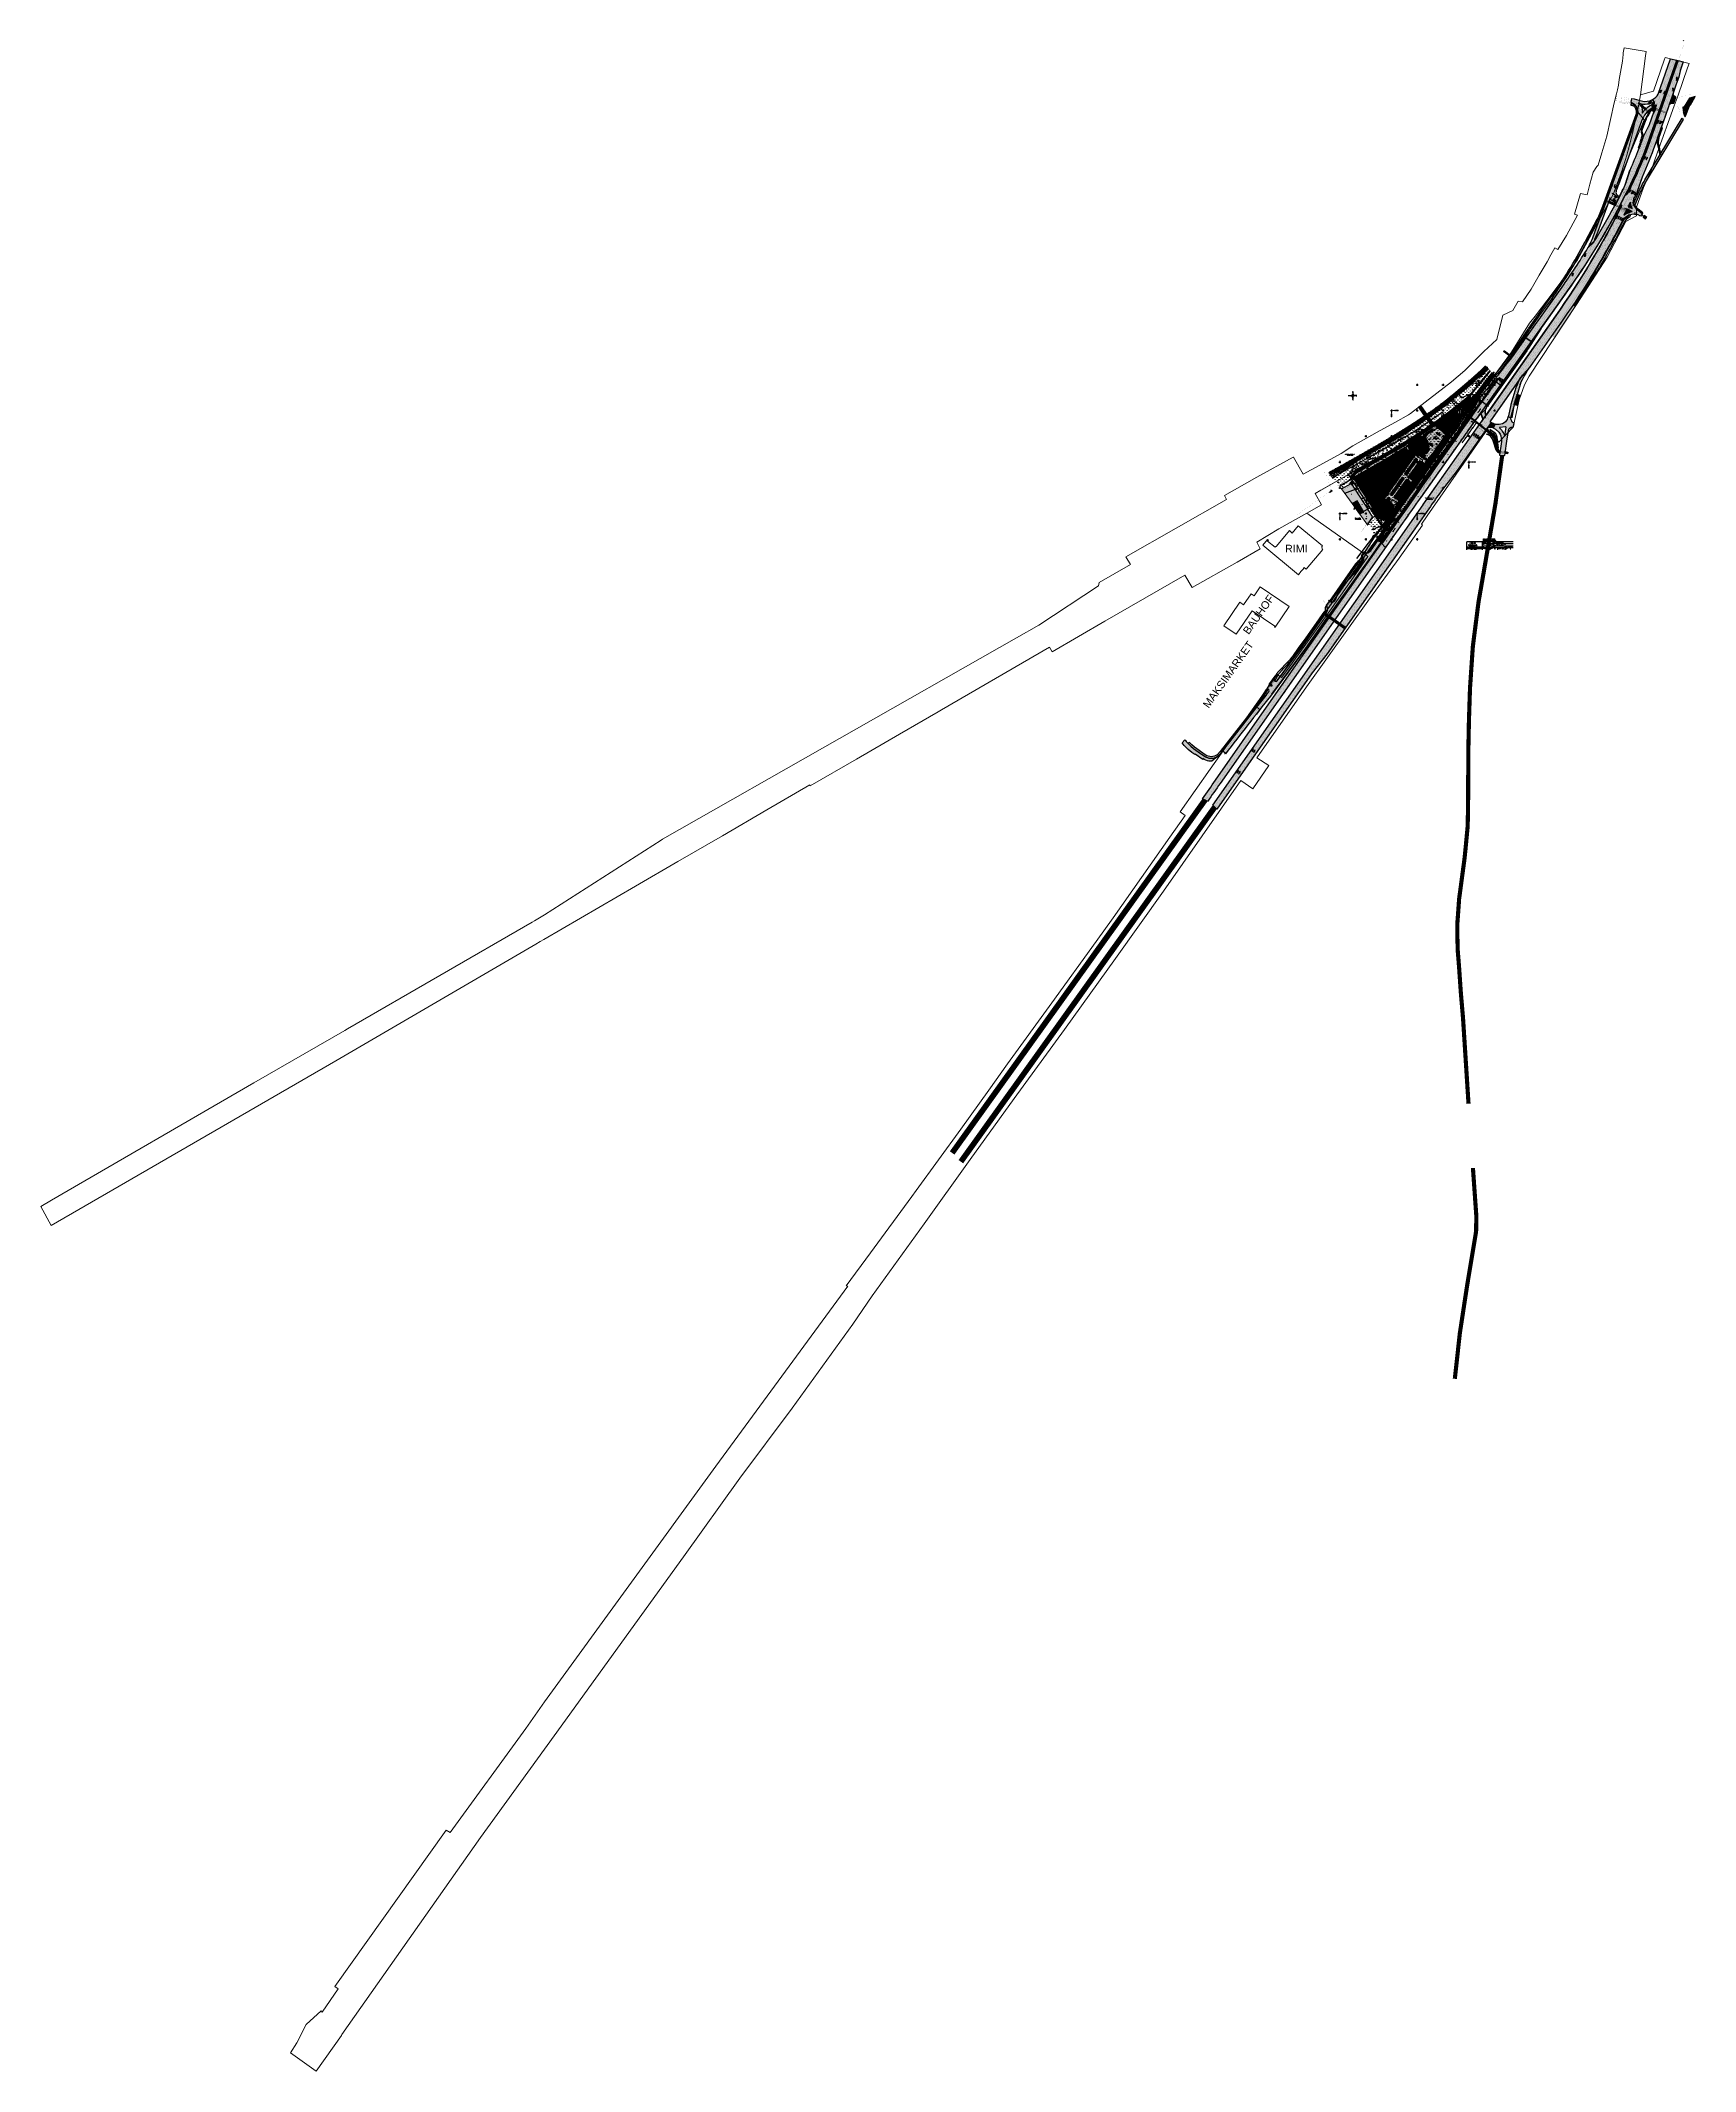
# Model space of a CAD drawing. Header units: metres. Extents: x 751 to 535790, y 161 to 6579518.
# Drawn here: x 532578 to 535790, y 6575577 to 6579518 of the extents above.
import ezdxf
from ezdxf.enums import TextEntityAlignment as Align

# ---------------------------------------------------------------- set-up
doc = ezdxf.new("R2010")
doc.units = ezdxf.units.M
for name, pattern in [('08136_Kogujatee$0$911', [2, 1, 1]), ('08136_Kogujatee$0$921', [4, 1, -3]), ('08136_Kogujatee$0$923', [2, 1, -1]), ('08136_Kogujatee$0$923_rada', [1, 0.5, -0.5]), ('08136_Kogujatee$0$923d', [6, 3, -3]), ('08136_Kogujatee$0$924', [4, 1, -3]), ('08136_Kogujatee$0$DASHED', [0.75, 0.5, -0.25]), ('08136_Kogujatee$0$DOT', [0.25, 0, -0.25]), ('13132-geo$0$AAREKIVI', [0.2, 0.1, 0.1]), ('13132-geo$0$ASFBET', [2.5, 1.5, -1]), ('13132-geo$0$HOONEKP', [0.02, 0.01, 0.01]), ('13132-geo$0$KANDUR', [0.02, 0.01, 0.01]), ('13132-geo$0$KATASTRIPIIR', [0.02, 0.01, 0.01]), ('13132-geo$0$KOLVIK', [1.25, 0.25, -1]), ('13132-geo$0$KRUUSKILL', [2, 1, -1]), ('13132-geo$0$LIIKLUSM', [0.02, 0.01, 0.01]), ('13132-geo$0$NOLVAALL', [1.2, 0.2, -1]), ('13132-geo$0$NOLVAKRIIPS', [0.2, 0.1, 0.1]), ('13132-geo$0$NOLVAPEAL', [0.2, 0.1, 0.1]), ('13132-geo$0$RDT', [0.2, 0.1, 0.1]), ('13132-geo$0$RDTLIIPER', [0.2, 0.1, 0.1]), ('13132-geo$0$TEERADA', [4.5, 3.5, -1]), ('13132-geo$0$TOMMITS', [1.5, 1, -0.5]), ('13132-geo$0$TRUUP', [3.5, 2.5, -1]), ('13132-geo$0$TUGI', [1.5, 1, -0.5]), ('ACAD_ISO03W100', [30, 12, -18]), ('CENTER', [50.8, 31.75, -6.35, 6.35, -6.35]), ('CENTERX2', [4, 2.5, -0.5, 0.5, -0.5]), ('DASHED', [0.75, 0.5, -0.25]), ('HIDDEN', [0.375, 0.25, -0.125]), ('Neste_variant_1$0$ap$0$CENTER', [2, 1.25, -0.25, 0.25, -0.25]), ('Neste_variant_1$0$ap$0$DASHDOT', [1, 0.5, -0.25, 0, -0.25]), ('Neste_variant_1$0$ap$0$DASHED', [0.75, 0.5, -0.25]), ('Neste_variant_1$0$ap$0$DIVIDEX2', [2.5, 1, -0.5, 0, -0.5, 0, -0.5]), ('Neste_variant_1$0$LIIKLUSM', [0.02, 0.01, 0.01]), ('Neste_variant_1$0$PKP', [12, 6, -3, 0, -3])]:
    doc.linetypes.add(name, pattern=pattern)
doc.layers.get('0').update_dxf_attribs({"lineweight": 9})
doc.layers.get('Defpoints').update_dxf_attribs({"lineweight": 9})
for name, color, linetype, lineweight in [('-GEODEESIA', 7, 'Continuous', 9), ('-KOGUJATEE', 7, 'Continuous', 9), ('-NESTE', 7, 'Continuous', 9), ('DP_DIM', 7, 'Continuous', 9), ('DP_EH-plan_maapealne_hoonestusala_hatch', 169, 'Continuous', 18), ('DP_EH-plan_maapealne_hoonestusala_joon', 7, 'CENTER', 9), ('DP_HO-korruselisus', 7, 'Continuous', 9), ('DP_HO-planeeritav', 7, 'Continuous', 9), ('DP_KR-olemasolev', 36, 'Continuous', 9), ('DP_KR-olemasolev-ABIJOON', 36, 'Continuous', 9), ('DP_KR-planeeritav', 1, 'Continuous', 9), ('DP_KV-alajaam', 6, 'Continuous', 9), ('DP_KV-raudtee', 44, 'CENTERX2', 9), ('DP_KV-reovee_pumpla', 34, 'Continuous', 9), ('DP_MA-planeeritav_puu', 64, 'Continuous', 9), ('DP_MUU-geodeetiline_punkt', 7, 'Continuous', 9), ('DP_MUU-juurdepääsud', 7, 'Continuous', 9), ('DP_MUU-likvideeritav_objekt', 1, 'Continuous', 9), ('DP_SERV-juurdepääs', 54, 'Continuous', 20), ('DP_SERV-tehnovõrgud', 6, 'Continuous', 13), ('DP_T-allalastud_äärekivi', 5, 'DASHED', 9), ('DP_T-autoliiklus-LIKV', 254, 'Continuous', 9), ('DP_T-autoliiklus-LK', 254, 'Continuous', 9), ('DP_T-autoliiklus-planeeritav', 254, 'Continuous', 9), ('DP_T-autoliiklus_olemasolev', 254, 'Continuous', 9), ('DP_T-parkimine', 7, 'Continuous', 9), ('DP_T-parkimine_nr', 7, 'Continuous', 9), ('DP_T-piirdeaed', 5, 'Continuous', 20), ('DP_T-servajoon', 250, 'Continuous', 9), ('DP_TXT', 7, 'Continuous', 9), ('EL_trafoalajaam', 7, 'Continuous', 9), ('K-hoone-maa-ala-joon', 7, 'ACAD_ISO03W100', 9), ('K-T_liikluskorraldus', 7, 'Continuous', 9), ('Neste_variant_1$0$A3US', 7, 'Continuous', 13), ('Neste_variant_1$0$ap$0$Vaks', 7, 'Continuous', 30), ('Neste_variant_1$0$TL_hooldehoone', 7, 'Continuous', 9), ('Neste_variant_1$0$TL_katend_asfalt_ST_t1', 254, 'Continuous', 9), ('Neste_variant_1$0$TL_katend_betoonkivisillutis', 251, 'Continuous', 9), ('Neste_variant_1$0$TL_katend_graniitkivi', 12, 'Continuous', 9), ('Neste_variant_1$0$TL_tee_servajooned', 250, 'Continuous', 9), ('Neste_variant_1$0$TL_äärekivi_kõnnitee_h0', 5, 'Neste_variant_1$0$äärekivi_KP', 13), ('Neste_variant_1$0$TL_äärekivi_sõidutee_h12', 250, 'Neste_variant_1$0$äärekivi_KP', 13)]:
    doc.layers.add(name, color=color, linetype=linetype, lineweight=lineweight)
for name, color, linetype in [('08136_Kogujatee$0$05171 LK$0$K-Tee serv', 251, 'Continuous'), ('08136_Kogujatee$0$05171 LK$0$KM', 187, 'Continuous'), ('08136_Kogujatee$0$08136-T-2-L3$0$K-T_KM', 7, 'Continuous'), ('08136_Kogujatee$0$08136-T-2-L3$0$K-T_tee_mulle_kraav', 5, 'Continuous'), ('08136_Kogujatee$0$K-T_bussipavoljon', 1, 'Continuous'), ('08136_Kogujatee$0$K-T_kate_sõidutee', 254, 'Continuous'), ('08136_Kogujatee$0$K-T_kate_unikivi', 251, 'Continuous'), ('08136_Kogujatee$0$K-T_KM', 7, 'Continuous'), ('08136_Kogujatee$0$K-T_LK_foor', 1, 'Continuous'), ('08136_Kogujatee$0$K-T_LK_konsool', 1, 'Continuous'), ('08136_Kogujatee$0$K-T_tee', 250, 'Continuous'), ('08136_Kogujatee$0$K-T_tee äärekivi', 250, 'Continuous'), ('08136_Kogujatee$0$K-T_tee_mulle_nolv', 104, 'Continuous'), ('08136_Kogujatee$0$K-T_tee_mulle_ylemine', 104, 'Continuous'), ('08136_Kogujatee$0$K-T_TELG', 7, 'Continuous'), ('08136_Kogujatee$0$K-T_äärekivi', 1, 'Continuous'), ('08136_Kogujatee$0$KM', 7, 'Continuous'), ('08136_Kogujatee$0$LK 05171$0$pr_persp', 65, 'Continuous'), ('08136_Kogujatee$0$LM-post', 7, 'Continuous'), ('08136_Kogujatee$0$P', 1, 'Continuous'), ('13132-geo$0$AED', 7, 'Continuous'), ('13132-geo$0$ALUSVORK', 7, 'Continuous'), ('13132-geo$0$HALJASTUS', 7, 'Continuous'), ('13132-geo$0$HOONE', 7, 'Continuous'), ('13132-geo$0$HOONEDET', 7, 'Continuous'), ('13132-geo$0$korgus', 7, 'Continuous'), ('13132-geo$0$KPKAABEL', 7, 'Continuous'), ('13132-geo$0$KPOHULIIN', 7, 'Continuous'), ('13132-geo$0$LIIKLUS', 7, 'Continuous'), ('13132-geo$0$MPKAABEL', 7, 'Continuous'), ('13132-geo$0$MPOHULIIN', 7, 'Continuous'), ('13132-geo$0$PIIR', 7, 'Continuous'), ('13132-geo$0$POST', 7, 'Continuous'), ('13132-geo$0$PUU', 7, 'Continuous'), ('13132-geo$0$RAJATIS', 7, 'Continuous'), ('13132-geo$0$RDT', 7, 'Continuous'), ('13132-geo$0$RELJEEF', 7, 'Continuous'), ('13132-geo$0$SITRASS', 7, 'Continuous'), ('13132-geo$0$TEE', 7, 'Continuous'), ('13132-geo$0$TRUUP', 7, 'Continuous'), ('13132-geo$0$vork', 7, 'Continuous'), ('13132-geo$0$VORMISTUS', 7, 'Continuous'), ('K-E_vv-kaabel', 174, 'XW1.1_KPROJEKT'), ('K-korruselisus-KV', 7, 'Continuous'), ('k-vk-mahuti', 4, 'Continuous'), ('K-VK-pumpla', 34, 'Continuous'), ('k-vk-ttveemahuti_hatch', 4, 'Continuous'), ('KPOHULIIN', 4, 'Continuous'), ('Neste_variant_1$0$A0LUONNOS', 15, 'Continuous'), ('Neste_variant_1$0$k-PAAK', 7, 'Continuous'), ('Neste_variant_1$0$k-reklaampost', 7, 'Continuous'), ('Neste_variant_1$0$K-T_KM', 7, 'Continuous'), ('Neste_variant_1$0$K-T_tee', 250, 'Continuous'), ('Neste_variant_1$0$KM', 7, 'Continuous'), ('Neste_variant_1$0$KM1', 255, 'Continuous'), ('Neste_variant_1$0$RENN', 7, 'Continuous'), ('Neste_variant_1$0$SAAR', 7, 'Continuous'), ('POST', 7, 'Continuous'), ('SIKAEV', 7, 'Continuous'), ('SITRASS', 202, 'Continuous')]:
    doc.layers.add(name, color=color, linetype=linetype)
doc.layers.add('08136_Kogujatee$0$K-T_kate_kõnnitee', color=7, linetype='Continuous', true_color=0xffffcc)
for name, color, linetype, lineweight, true_color in [('DP_HO-olemasolev', 7, 'Continuous', 9, 0xccb399), ('DP_KV-110kV_õhuliin', 7, 'CENTER', 9, 0x852100), ('DP_KV-T-kaitsevöönd', 7, 'CENTERX2', 9, 0x4d5866), ('DP_MA-muru', 7, 'Continuous', 9, 0xe4ff99), ('DP_PL-ala_piir', 7, 'CENTER', 9, 0x4d9984), ('DP_T-kergliiklus_olemasolev', 7, 'Continuous', 9, 0xffffcc), ('DP_T-kergliiklus_planeeritav', 7, 'Continuous', 9, 0xffffcc), ('Neste_variant_1$0$TL_katend_asfalt_KT_t1', 7, 'Continuous', 9, 0xffffcc), ('Neste_variant_1$0$TL_katend_muru', 7, 'Continuous', 9, 0xf0ffc8)]:
    doc.layers.add(name, color=color, linetype=linetype, lineweight=lineweight, true_color=true_color)
doc.styles.add('08136_Kogujatee$0$SWISL_Kprojekt', font='swissl.ttf', dxfattribs={"height": 1.5})
doc.styles.add('13132-geo$0$italic', font='italic.shx')
doc.styles.add('13132-geo$0$romanc', font='romanc.shx')
doc.styles.add('13132-geo$0$romans', font='romans.shx', dxfattribs={"height": 0.7})
doc.styles.add('KPR-jooned', font='romand.shx')
doc.styles.add('Neste_variant_1$0$ap$0$DIMTEXT2', font='simplex.shx', dxfattribs={"width": 0.7, "height": 175})
doc.styles.add('Neste_variant_1$0$ap$0$style3', font='isocp.shx', dxfattribs={"height": 1})
doc.styles.add('romanc', font='romanc.shx')
doc.styles.add('romans', font='romans.shx')
doc.styles.add('Swis Lt BT', font='swissl.ttf')
doc.styles.add('SWIS-KN-bold', font='swiss.ttf')
doc.linetypes.add('-S-', pattern='A,10,-1.5,["S",romans,S=1.4,R=0,X=-0.7,Y=-0.7],-1.5,10,-3', length=26)
doc.linetypes.add('13132-geo$0$EP_KBL', pattern='A,8,-2,[138,mkm.shx,S=1,R=0,X=0,Y=0],1,[138,mkm.shx,S=1,R=0,X=0,Y=0],4,[138,mkm.shx,S=1,R=180,X=0,Y=0],1,[138,mkm.shx,S=1,R=180,X=0,Y=0],-2', length=18)
doc.linetypes.add('13132-geo$0$EP_OHL', pattern='A,10,[138,mkm.shx,S=1,R=0,X=0,Y=0],1,[138,mkm.shx,S=1,R=0,X=0,Y=0],4,[138,mkm.shx,S=1,R=180,X=0,Y=0],1,[138,mkm.shx,S=1,R=180,X=0,Y=0],15', length=31)
doc.linetypes.add('13132-geo$0$MP_KBL', pattern='A,8,-2,[138,mkm.shx,S=1,R=0,X=0,Y=0],6,[138,mkm.shx,S=1,R=180,X=0,Y=0],-2', length=18)
doc.linetypes.add('13132-geo$0$RAKAED', pattern='A,4,[132,mkm.shx,S=0.4,R=0,X=0,Y=0],4', length=8)
doc.linetypes.add('13132-geo$0$SI_KBL', pattern='A,8,-2,4,[132,mkm.shx,S=0.5,R=0,X=0,Y=0],4,-2', length=20)
doc.linetypes.add('FENCELINE2', pattern='A,0.25,-0.1,[132,ltypeshp.shx,S=0.1,R=0,X=-0.1,Y=0],-0.1,1', length=1.45)
doc.linetypes.add('Neste_variant_1$0$äärekivi_KP', pattern='A,0.8,[130,ltypeshp.shx,S=0.125,R=0,X=0,Y=-0.125],0', length=0.8)
doc.linetypes.add('SI_KBL', pattern='A,8,-2,4,[132,mkm.shx,S=0.5,R=0,X=0,Y=0],4,-2', length=20)
doc.linetypes.add('XW1.1_KPROJEKT', pattern='A,9.5,-2.1,["XW1.1",KPR-jooned,S=1,R=0,X=-1.72,Y=-0.5],-2.5', length=14.1)
doc.dimstyles.new('08136_Kogujatee$0$1-500_K', dxfattribs={"dimscale": 0, "dimtxt": 1.25, "dimasz": 1.05, "dimexe": 0.5, "dimexo": 0, "dimgap": 0.3, "dimtad": 1, "dimzin": 0, "dimdsep": 46, "dimtxsty": '08136_Kogujatee$0$SWISL_Kprojekt', "dimblk1": '08136_Kogujatee$0$_OBLIQUE', "dimblk2": '08136_Kogujatee$0$_OBLIQUE', "dimsah": 1, "dimcen": 0.09, "dimclrd": 256, "dimclre": 256, "dimclrt": 256, "dimadec": 4, "dimazin": 0, "dimtfac": 1, "dimtix": 1, "dimtmove": 0, "dimatfit": 3, "dimldrblk": '08136_Kogujatee$0$_None', "dimfxl": 0, "dimtolj": 1, "dimtzin": 0, "dimlwd": -1, "dimlwe": -1, "dimarcsym": 0})
doc.dimstyles.new('DP_M500', dxfattribs={"dimtxt": 1.25, "dimasz": 1.05, "dimexe": 0.5, "dimexo": 0, "dimgap": 0.3, "dimtad": 1, "dimdec": 1, "dimzin": 0, "dimtxsty": 'Swis Lt BT', "dimblk": 'ARCHTICK', "dimcen": 0.09, "dimclrd": 256, "dimclre": 256, "dimclrt": 256, "dimadec": 4, "dimazin": 0, "dimtfac": 1, "dimtdec": 1, "dimtmove": 0, "dimatfit": 2, "dimfxl": 0, "dimtolj": 1, "dimtzin": 0, "dimlwd": -1, "dimlwe": -1, "dimarcsym": 0})
pattern_1 = [(99.9117, (535297.81996, 6578828.35483), (-0.6255221, -0.1093027), []), (189.9117, (535297.81996, 6578828.35483), (0.1093027, -0.6255221), [])]
pattern_2 = [(154.1236, (535666.68124, 6579180.11236), (-0.5344675, -0.185323), [1.2, -0.4]), (244.1236, (535666.32134, 6579180.28693), (-0.5344675, -0.185323), [1.2, -0.4])]
pattern_3 = [(189.9117, (535297.81996, 6578828.35483), (0.1093027, -0.6255221), [])]
pattern_4 = [(99.9117, (535297.81996, 6578828.35483), (-0.6255221, -0.1093027), [])]

# ---------------------------------------------------------------- blocks, each defined once
blk = doc.blocks.new('13132-geo$0$VKORIS')
at = {"color": 0, "linetype": 'Continuous'}
for p, q in [((-4, 0), (4, 0)), ((0, 4), (0, -4))]:
    blk.add_line(p, q, dxfattribs=at)
blk = doc.blocks.new('13132-geo$0$NORTON')
for p, q in [((-5.6, 0), (-1.7, 0.9)), ((-5.6, 0), (-1.7, -0.9)), ((-5.6, 0), (5.6, 0)), ((-1.7, 0.9), (-0.9, 1.7)), ((0, 0), (-1.7, 0.9)), ((-1.7, -0.9), (0, 0)), ((0, 5.6), (-0.9, 1.7)), ((-0.9, 1.7), (0, 0)), ((0, 0), (-0.9, -1.7)), ((0, 5.6), (0.9, 1.7)), ((0, 5.6), (0, -5.6)), ((0, 0), (0.9, 1.7)), ((1.7, 0.9), (0, 0)), ((0, 0), (1.7, -0.9)), ((0.9, -1.7), (0, 0)), ((0.9, 1.7), (1.7, 0.9)), ((5.6, 0), (1.7, 0.9)), ((5.6, 0), (1.7, -0.9)), ((-0.9, -1.7), (-1.7, -0.9)), ((0, -5.6), (-0.9, -1.7)), ((0, -5.6), (0.9, -1.7)), ((1.7, -0.9), (0.9, -1.7))]:
    blk.add_line(p, q)
at = {"style": '13132-geo$0$romans'}
for s, p in [('W', (-7.7, 0)), ('N', (-0.1, 7.1)), ('E', (7.2, 0)), ('S', (0.1, -7.6))]:
    blk.add_text(s, height=2, dxfattribs=at).set_placement(p, align=Align.MIDDLE_CENTER)
blk = doc.blocks.new('13132-geo$0$VQSA')
at = {"color": 0, "linetype": 'Continuous'}
for centre, radius in [((0, 0), 0.5), ((0, 2.3), 0.2), ((0, 1.3), 0.2), ((-2, -1.15), 0.2), ((-1.13, -0.65), 0.2), ((1.13, -0.65), 0.2), ((2, -1.15), 0.2)]:
    blk.add_circle(centre, radius, dxfattribs=at)
blk = doc.blocks.new('13132-geo$0$LEHTP1')
at = {"color": 0, "linetype": 'Continuous'}
for p, q in [((0.5, 1), (-0.5, 1)), ((0, 0), (0, 1)), ((0.8, 0), (0, 0))]:
    blk.add_line(p, q, dxfattribs=at)
for centre, radius, start, end in [((-0.5, 1.4), 0.475, 90.0016, 269.3953), ((-0.3, 2.3), 0.465, 109.02174, 253.14154), ((0, 3), 0.554, 332.5799, 207.4201), ((0.3, 2.3), 0.465, 286.85082, 70.98591), ((0.5, 1.4), 0.475, 270.6047, 89.9984)]:
    blk.add_arc(centre, radius, start, end, dxfattribs=at)
blk = doc.blocks.new('13132-geo$0$MAND1')
at = {"color": 0, "linetype": 'Continuous'}
for p, q in [((-0.8, 1.2), (0, 0.6)), ((0, 1.5), (-0.5, 1.9)), ((0, 2.3), (-0.2, 2.5)), ((0, 3), (0, 0)), ((0.2, 2.5), (0, 2.3)), ((0.5, 1.9), (0, 1.5)), ((0, 0.6), (0.8, 1.2)), ((0.7, 0), (0, 0))]:
    blk.add_line(p, q, dxfattribs=at)
blk = doc.blocks.new('13132-geo$0$VILJA1')
at = {"color": 0, "linetype": 'Continuous'}
for p, q in [((0, 0), (0, 1)), ((0.8, 0), (0, 0))]:
    blk.add_line(p, q, dxfattribs=at)
at = {"color": 0, "linetype": 'Continuous', "flags": 128}
for points in [[(-1, 2), (-1, 2.3), (-0.98, 2.43), (-0.91, 2.69), (-0.79, 2.93), (-0.5, 3.4), (-0.18, 3.81), (0, 4)], [(1, 2), (1, 2.3), (0.98, 2.43), (0.91, 2.69), (0.79, 2.93), (0.5, 3.4), (0.18, 3.81), (0, 4)]]:
    blk.add_lwpolyline(points, dxfattribs=at)
at = {"color": 0, "linetype": 'Continuous'}
blk.add_arc((0, 2), 1, 180, 0, dxfattribs=at)
blk = doc.blocks.new('13132-geo$0$LEHTP2')
at = {"color": 0, "linetype": 'Continuous'}
for p, q in [((-0.9, 0.7), (0, 1)), ((0, 0), (-0.4, 0.9)), ((0, 1), (0.9, 0.7)), ((0, 0), (0.4, 0.9)), ((0.8, 0), (0, 0))]:
    blk.add_line(p, q, dxfattribs=at)
at = {"color": 0, "linetype": 'Continuous', "flags": 128}
blk.add_lwpolyline([(0, 2), (0, 1.9), (0, 1.8), (0, 1.8), (0, 1.7), (0, 1.7), (0, 1.6), (0, 1.5), (0, 1.4), (0, 1.4), (0, 1.3), (0, 1.2), (0.1, 1.2), (0, 1.1), (0, 1.1), (0, 1)], dxfattribs=at)
at = {"color": 0, "linetype": 'Continuous'}
for centre, radius, start, end in [((-1.3, 2), 0.448, 111.43041, 274.49868), ((-1.1, 2.8), 0.512, 111.50269, 232.51731), ((-1.1, 1.1), 0.475, 111.50143, 291.50036), ((-1.1, 2.8), 0.512, 350.48556, 111.50017), ((-0.4, 2.3), 0.448, 308.50412, 111.57247), ((0, 1.5), 0.475, 66.76552, 111.50149), ((0.5, 2.3), 0.45, 67.7016, 230.51262), ((1.2, 2.8), 0.512, 67.6168, 188.63142), ((1.1, 1.1), 0.475, 247.61661, 67.61554), ((1.3, 2), 0.448, 264.6183, 67.68657), ((1.2, 2.8), 0.512, 306.59966, 67.61428)]:
    blk.add_arc(centre, radius, start, end, dxfattribs=at)
blk = doc.blocks.new('13132-geo$0$PQQSAS')
at = {"color": 0, "linetype": 'Continuous'}
for centre, radius in [((0, 0), 0.5), ((0, 1.5), 0.25), ((-1.3, -0.75), 0.25), ((1.3, -0.75), 0.25)]:
    blk.add_circle(centre, radius, dxfattribs=at)
blk = doc.blocks.new('13132-geo$0$BEPOST')
at = {"color": 0, "linetype": 'Continuous'}
for radius in [0.5, 0.0467]:
    blk.add_circle((0, 0), radius, dxfattribs=at)
blk = doc.blocks.new('13132-geo$0$TUPOST')
at = {"color": 0, "linetype": 'Continuous'}
blk.add_circle((0, 0), 0.4, dxfattribs=at)
blk = doc.blocks.new('13132-geo$0$RTKQRG')
at = {"color": 0, "linetype": 'Continuous', "lineweight": 0}
for p, q in [((0, 0), (-0.5, 1)), ((0.5, 1), (-0.5, 1)), ((-0.5, 0.9), (0.2, 0.4)), ((-0.4, 1), (0.3, 0.5)), ((-0.4, 1), (0.2, 0.5)), ((-0.4, 0.8), (0.2, 0.4)), ((-0.4, 0.7), (0.2, 0.3)), ((-0.3, 1), (0.3, 0.6)), ((-0.3, 0.6), (0.1, 0.3)), ((-0.3, 0.5), (0.1, 0.2)), ((-0.2, 1), (0.3, 0.6)), ((-0.2, 0.4), (0.1, 0.2)), ((-0.2, 0.3), (0.1, 0.1)), ((-0.1, 1), (0.3, 0.6)), ((-0.1, 0.2), (0.1, 0.1)), ((-0.1, 0.1), (0, 0.1)), ((0, 0), (0.5, 1)), ((0, 1), (0.3, 0.7)), ((0, 0), (0, 0)), ((0.1, 1), (0.4, 0.8)), ((0.1, 1), (0.4, 0.7)), ((0.2, 1), (0.4, 0.8)), ((0.3, 1), (0.4, 0.9)), ((0.4, 1), (0.5, 0.9)), ((0.5, 1), (0.5, 1))]:
    blk.add_line(p, q, dxfattribs=at)
blk = doc.blocks.new('13132-geo$0$MEPOST')
at = {"color": 0, "linetype": 'Continuous'}
for radius in [0.5, 0.45, 0.4, 0.35, 0.3, 0.25, 0.2, 0.15, 0.1, 0.05]:
    blk.add_circle((0, 0), radius, dxfattribs=at)
blk = doc.blocks.new('13132-geo$0$ANKURP')
at = {"color": 0}
for radius in [0.25, 0.234, 0.219, 0.203, 0.188, 0.172, 0.156, 0.141, 0.125, 0.11, 0.0939, 0.0783, 0.0628, 0.0472, 0.0316, 0.016, 0.000371]:
    blk.add_circle((0, 0), radius, dxfattribs=at)
blk = doc.blocks.new('13132-geo$0$KOHPP')
at = {"color": 0, "linetype": 'Continuous', "flags": 128}
blk.add_lwpolyline([(1, 1), (-1, 1), (-1, -1), (1, -1)], close=True, dxfattribs=at)
at = {"color": 0, "linetype": 'Continuous'}
blk.add_circle((0, 0), 0.1, dxfattribs=at)
blk = doc.blocks.new('13132-geo$0$KBPOST')
at = {"color": 0, "linetype": 'Continuous'}
for radius in [0.5, 0.45, 0.4, 0.35, 0.3, 0.25, 0.2, 0.15, 0.1, 0.05]:
    blk.add_circle((0, 0), radius, dxfattribs=at)
at = {"color": 0, "linetype": 'Continuous', "style": '13132-geo$0$romans'}
blk.add_text('TP', height=1.4, dxfattribs=at).set_placement((0.7, 0), align=Align.MIDDLE_LEFT)
blk = doc.blocks.new('13132-geo$0$VAPOST')
at = {"color": 0, "linetype": 'Continuous'}
for p, q in [((0, 0.5), (0, 4.5)), ((0, 4), (2, 4)), ((0.5, 3.4), (0.5, 4)), ((1.7, 3.4), (1.7, 4))]:
    blk.add_line(p, q, dxfattribs=at)
blk.add_arc((1.1, 3.4), 0.613, 180, 0, dxfattribs=at)
blk = doc.blocks.new('13132-geo$0$LEHTP3')
at = {"color": 0, "linetype": 'Continuous'}
for p, q in [((-1, 0.4), (-0.3, 1)), ((0, 0), (-0.5, 0.8)), ((-0.3, 1), (0.3, 1)), ((0, 0), (0, 1)), ((0, 0), (0.5, 0.8)), ((0.8, 0), (0, 0)), ((0.3, 1), (1, 0.5))]:
    blk.add_line(p, q, dxfattribs=at)
at = {"color": 0, "linetype": 'Continuous', "flags": 128}
for points in [[(-0.8, 2.6), (-0.6, 2.4), (-0.6, 2.3), (-0.6, 2.2), (-0.6, 2), (-0.6, 1.9), (-0.6, 1.8), (-0.5, 1.6), (-0.5, 1.5), (-0.5, 1.4), (-0.5, 1.3), (-0.5, 1.2), (-0.5, 1.1), (-0.4, 1.1), (-0.3, 1)], [(0.8, 2.6), (0.6, 2.4), (0.6, 2.3), (0.6, 2.2), (0.6, 2), (0.6, 1.9), (0.6, 1.8), (0.5, 1.6), (0.5, 1.5), (0.5, 1.4), (0.5, 1.3), (0.5, 1.2), (0.5, 1.1), (0.4, 1.1), (0.3, 1)]]:
    blk.add_lwpolyline(points, dxfattribs=at)
at = {"color": 0, "linetype": 'Continuous'}
for centre, radius, start, end in [((-1.8, 2.5), 0.512, 125.53894, 246.55356), ((-1.7, 1.6), 0.448, 125.46665, 288.53492), ((-1.8, 2.5), 0.512, 4.5218, 125.53642), ((-1.3, 0.8), 0.475, 125.53768, 305.53661), ((-1, 2.2), 0.403, 65.23821, 130.74121), ((-0.5, 2.4), 0.403, 84.79647, 150.29947), ((0, 3), 0.512, 90.00126, 211.01588), ((0, 3), 0.512, 328.98412, 89.99874), ((0.5, 2.4), 0.403, 34.38566, 95.20353), ((1, 2.2), 0.403, 50.31726, 111.13512), ((1.3, 0.9), 0.475, 235.52186, 55.52078), ((1.7, 2.5), 0.512, 55.52204, 176.53666), ((1.7, 1.7), 0.448, 252.52354, 55.59181), ((1.7, 2.5), 0.512, 294.50491, 55.51952)]:
    blk.add_arc(centre, radius, start, end, dxfattribs=at)
blk = doc.blocks.new('13132-geo$0$HEIN')
at = {"color": 0, "linetype": 'Continuous'}
for p, q in [((-0.5, 0.8), (-0.5, -0.8)), ((0.5, 0.8), (0.5, -0.8))]:
    blk.add_line(p, q, dxfattribs=at)
blk = doc.blocks.new('13132-geo$0$LIIKLM')
at = {"color": 0, "linetype": 'Continuous', "flags": 128}
for points in [[(-0.5, 3.5), (-0.5, 1.8)], [(0.5, 3.5), (-0.5, 3.5)], [(0.5, 1.8), (-0.5, 1.8)], [(0, 1.8), (0, 0)], [(0.5, 0), (0, 0)], [(0.5, 3.5), (0.5, 1.8)]]:
    blk.add_lwpolyline(points, dxfattribs=at)
blk = doc.blocks.new('13132-geo$0$TORVAL')
at = {"color": 0, "linetype": 'Continuous', "lineweight": 0}
for p, q in [((-1.1, 0.9), (-0.9, 1.1)), ((-1.1, 0.9), (-0.8, 1)), ((-1.1, 0.9), (-0.8, 1)), ((-0.2, 0), (-1.1, 0.9)), ((-1, 1), (-0.9, 1.1)), ((0, 0), (-1, 1)), ((-1, 1), (-0.8, 1)), ((-1, 0.8), (-0.7, 0.9)), ((-1, 0.8), (-0.7, 0.9)), ((-1, -1), (0, 0)), ((0.2, 0), (-0.9, 1.1)), ((-0.9, 0.7), (-0.6, 0.8)), ((-0.9, 0.7), (-0.6, 0.8)), ((-0.9, 0.7), (-0.6, 0.8)), ((-0.9, -1.1), (0.2, 0)), ((-0.8, 0.6), (-0.5, 0.7)), ((-0.8, 0.6), (-0.5, 0.7)), ((-0.7, 0.5), (-0.4, 0.6)), ((-0.7, 0.5), (-0.4, 0.6)), ((-0.7, 0.5), (-0.4, 0.6)), ((-0.6, 0.4), (-0.3, 0.5)), ((-0.6, 0.4), (-0.3, 0.5)), ((-0.5, 0.3), (-0.2, 0.4)), ((-0.5, 0.3), (-0.2, 0.4)), ((-0.5, 0.3), (-0.2, 0.4)), ((-0.4, 0.2), (-0.1, 0.3)), ((-0.4, 0.2), (-0.1, 0.3)), ((-0.4, -0.2), (0.2, 0)), ((-0.3, 0.1), (0, 0.2)), ((-0.3, 0.1), (0, 0.2)), ((-0.3, 0.1), (0, 0.2)), ((-0.3, -0.1), (0.2, 0)), ((-0.2, 0), (0.1, 0.1)), ((-0.2, 0), (0.1, 0.1)), ((-1.1, -0.9), (-0.2, 0)), ((-1.1, -0.9), (-0.5, -0.7)), ((-1.1, -0.9), (-0.6, -0.8)), ((-1.1, -0.9), (-0.9, -1.1)), ((-1, -0.8), (-0.4, -0.6)), ((-1, -1), (-0.7, -0.9)), ((-1, -1), (-0.7, -0.9)), ((-0.9, -0.7), (-0.3, -0.5)), ((-0.9, -0.7), (-0.3, -0.5)), ((-0.9, -1.1), (-0.8, -1)), ((-0.8, -0.6), (-0.2, -0.4)), ((-0.7, -0.5), (-0.1, -0.3)), ((-0.6, -0.4), (0, -0.2)), ((-0.6, -0.4), (0, -0.2)), ((-0.5, -0.3), (0.1, -0.1))]:
    blk.add_line(p, q, dxfattribs=at)
blk = doc.blocks.new('13132-geo$0$LIIKLP')
at = {"color": 0, "linetype": 'Continuous'}
for radius in [0.5, 0.1]:
    blk.add_circle((0, 0), radius, dxfattribs=at)
blk = doc.blocks.new('13132-geo$0$PLPOST')
at = {"color": 0, "linetype": 'Continuous', "lineweight": 0}
blk.add_line((-0.4, -0.4), (0.4, 0.4), dxfattribs=at)
blk.add_circle((0, 0), 0.5, dxfattribs=at)
for radius, start, end in [(0.45, 224.85406, 45.03563), (0.4, 224.84272, 45.04698), (0.35, 224.82813, 45.06157), (0.3, 224.80867, 45.08103), (0.25, 224.78144, 45.10826), (0.2, 224.74058, 45.14911), (0.15, 224.67249, 45.2172), (0.1, 224.53632, 45.35338), (0.05, 224.12776, 45.76193)]:
    blk.add_arc((0, 0), radius, start, end, dxfattribs=at)
blk = doc.blocks.new('13132-geo$0$FOOR')
at = {"color": 0, "linetype": 'Continuous'}
for p, q in [((-0.5, 1.8), (-0.5, 3.5)), ((-0.4, 0), (0.4, 0)), ((0, 0), (0, 1.8)), ((0.5, 1.8), (0.5, 3.5))]:
    blk.add_line(p, q, dxfattribs=at)
for points in [[(0.5, 3.5), (-0.5, 3.5)], [(0.5, 1.8), (-0.5, 1.8)]]:
    blk.add_lwpolyline(points, dxfattribs=at)
for centre in [(0, 3.1), (0, 2.7), (0, 2.2)]:
    blk.add_circle(centre, 0.192, dxfattribs=at)
blk = doc.blocks.new('13132-geo$0$EPSUUN')
at = {"color": 0, "linetype": 'Continuous'}
for p, q in [((0.5, 0), (5.9, 0)), ((5, 0), (4.1, 0.3)), ((5, 0), (4.1, -0.3)), ((5.9, 0), (5, 0.3)), ((5.9, 0), (5, -0.3))]:
    blk.add_line(p, q, dxfattribs=at)
blk = doc.blocks.new('13132-geo$0$RDTKON')
at = {"color": 0, "linetype": 'Continuous'}
for p, q in [((-3, 0), (-1.8, 0.8)), ((-3, 0), (-1.8, -0.8)), ((3, 0), (-3, 0)), ((3, 0), (1.8, 0.8)), ((3, 0), (1.8, -0.8))]:
    blk.add_line(p, q, dxfattribs=at)
blk = doc.blocks.new('13132-geo$0$RFOOR')
at = {"color": 0, "linetype": 'Continuous'}
for p, q in [((0, -1), (0, 0)), ((-0.5, -2.7), (-0.5, -1)), ((0.5, -2.7), (0.5, -1))]:
    blk.add_line(p, q, dxfattribs=at)
for points in [[(0.5, -1), (-0.5, -1)], [(0.5, -2.7), (-0.5, -2.7)]]:
    blk.add_lwpolyline(points, dxfattribs=at)
for centre in [(0, -1.4), (0, -1.8), (0, -2.3)]:
    blk.add_circle(centre, 0.192, dxfattribs=at)
blk = doc.blocks.new('13132-geo')
at = {"layer": '13132-geo$0$AED', "linetype": '13132-geo$0$RAKAED', "ltscale": 0.5, "flags": 128}
blk.add_lwpolyline([(535103.2, 6578648.1), (535122, 6578658.5), (535154, 6578608.3), (535145.5, 6578603.7)], dxfattribs=at)
at = {"layer": '13132-geo$0$HALJASTUS', "linetype": '13132-geo$0$KOLVIK', "ltscale": 0.5, "flags": 128}
for points in [[(535367.3, 6578858.2), (535364.9, 6578856.1), (535362.6, 6578853.4), (535363, 6578852.1), (535365.2, 6578850.7), (535365.9, 6578850.4), (535369.3, 6578853.3), (535371.2, 6578856.1), (535369.8, 6578857.6)], [(535122.8, 6578692.1), (535127.8, 6578692.6), (535132.6, 6578692.6), (535132.9, 6578689.5), (535132.5, 6578685), (535128.3, 6578683.3), (535122.6, 6578682.7), (535122, 6578687.7)], [(535153.1, 6578699.1), (535153.2, 6578696.5), (535149.7, 6578692.6), (535144.8, 6578688.7), (535142.1, 6578692.7), (535140.6, 6578696.9), (535150.5, 6578699.4)], [(535155, 6578701.2), (535154.8, 6578695), (535156.6, 6578695), (535158.1, 6578699.5)]]:
    blk.add_lwpolyline(points, close=True, dxfattribs=at)
for points in [[(535232.4, 6578749.4), (535231.2, 6578748.7), (535232.4, 6578743.4), (535235, 6578747.2), (535232.4, 6578749.4)], [(535260.6, 6578763.4), (535257.8, 6578764.9), (535254, 6578766), (535250.4, 6578763.1), (535247.1, 6578758.2), (535248.8, 6578754.3), (535250.9, 6578751.1), (535254.6, 6578752.7), (535258.1, 6578755.3), (535260.6, 6578763.4)], [(535219.8, 6578747), (535221.7, 6578742.4), (535223.5, 6578734.5), (535207.9, 6578725.1), (535185.9, 6578710.6), (535179.3, 6578705.4), (535160.3, 6578706.2), (535155.5, 6578710.3), (535177, 6578722.1), (535198.1, 6578734.5), (535219.8, 6578747)], [(535215.6, 6578612.3), (535215.1, 6578606.9), (535218.1, 6578606.3), (535219.2, 6578612.6), (535215.6, 6578612.3)], [(535171.7, 6578550.4), (535176.5, 6578550.8), (535179, 6578554.3), (535176.6, 6578554.4), (535172, 6578554.4), (535169.5, 6578554.3)]]:
    blk.add_lwpolyline(points, dxfattribs=at)
at = {"layer": '13132-geo$0$HOONE', "linetype": '13132-geo$0$HOONEKP', "ltscale": 0.5, "flags": 128}
blk.add_lwpolyline([(535138.2, 6578599.6), (535145.5, 6578603.7), (535133.7, 6578624.9), (535123.9, 6578619.4)], dxfattribs=at)
at = {"layer": '13132-geo$0$HOONEDET', "linetype": '13132-geo$0$ASFBET', "ltscale": 0.5, "flags": 128}
blk.add_lwpolyline([(535145.5, 6578603.7), (535145.9, 6578602.8), (535138.8, 6578598.8)], dxfattribs=at)
at = {"layer": '13132-geo$0$korgus', "linetype": 'Continuous', "ltscale": 0.5}
for centre in [(535378.7, 6578871.9), (535383, 6578868.5), (535330.3, 6578831.3), (535338.1, 6578837.3), (535348.6, 6578828.2), (535356.1, 6578851.6), (535356.9, 6578857.2), (535357.9, 6578839.9), (535358, 6578855.1), (535367.3, 6578858.2), (535367.7, 6578848), (535369.1, 6578864.7), (535371.2, 6578856.1), (535373.2, 6578866.7), (535374.7, 6578842.8), (535376.9, 6578840.9), (535377.7, 6578830.3), (535380, 6578850.4), (535382.4, 6578848.9), (535383.7, 6578831.7), (535386.4, 6578849.8), (535387.2, 6578833.2), (535389.6, 6578864.2), (535389.9, 6578842.6), (535391.9, 6578862.3), (535397.8, 6578831.7), (535398.6, 6578857.7), (535400.9, 6578855.8), (535402.6, 6578854.6), (535410, 6578848.6), (535284, 6578798), (535285.5, 6578796.2), (535295.1, 6578802.8), (535297.4, 6578791.4), (535307.3, 6578811), (535308.9, 6578816.9), (535308.9, 6578806), (535310.4, 6578815.6), (535317.7, 6578821.1), (535322.6, 6578797.5), (535323.6, 6578826.4), (535323.8, 6578816.1), (535328.6, 6578792.8), (535332.2, 6578805.2), (535339.8, 6578794.2), (535340.9, 6578809.2), (535344, 6578790.3), (535350.1, 6578794.9), (535351.5, 6578792.9), (535355.8, 6578822.3), (535356.2, 6578814.3), (535363.3, 6578814.1), (535363.8, 6578827.1), (535364.8, 6578823.4), (535365.2, 6578812.8), (535372.4, 6578793.9), (535373, 6578816.6), (535374.4, 6578815.9), (535384.2, 6578812.2), (535213.2, 6578751.2), (535214.7, 6578749.3), (535232.4, 6578749.4), (535236.7, 6578748.9), (535241, 6578765.3), (535241.2, 6578768.7), (535247.1, 6578758.2), (535250.6, 6578771.8), (535250.9, 6578751.1), (535256.2, 6578778.8), (535258.1, 6578755.3), (535258.8, 6578777.7), (535260.6, 6578763.4), (535274.4, 6578761.8), (535275.1, 6578788.2), (535286, 6578776.5), (535301.9, 6578758), (535306.9, 6578775.8), (535307.4, 6578753), (535315.2, 6578775.5), (535321.9, 6578751.6), (535325.2, 6578749.6), (535336.2, 6578772.5), (535345.4, 6578785.8), (535348.4, 6578782.9), (535349.6, 6578762.6), (535352.4, 6578785.4), (535353.6, 6578787.1), (535362.7, 6578780.9), (535150.7, 6578712.5), (535154.3, 6578713.6), (535173.7, 6578728.6), (535174.7, 6578726.6), (535177, 6578722.1), (535184.8, 6578735.2), (535185.4, 6578732.9), (535185.9, 6578710.6), (535198.1, 6578734.5), (535207.9, 6578725.1), (535219.8, 6578747), (535220.5, 6578724.4), (535223.5, 6578734.5), (535232.4, 6578743.4), (535240, 6578717.5), (535251.3, 6578731.8), (535262.7, 6578746.8), (535275.6, 6578712.2), (535277.5, 6578723.4), (535288.3, 6578726), (535290.2, 6578740.1), (535292.2, 6578710.7), (535307, 6578730.5), (535310, 6578728.6), (535311.2, 6578727), (535321, 6578722.1), (535326.6, 6578748.8), (535335.1, 6578741.9), (535083.5, 6578678.7), (535086.3, 6578673.9), (535091, 6578680.2), (535101.1, 6578687.9), (535103.1, 6578685.9), (535106.2, 6578685.7), (535116.5, 6578674), (535119.4, 6578694.9), (535122.2, 6578675.2), (535122.6, 6578682.7), (535132.5, 6578685), (535132.6, 6578692.6), (535134.5, 6578706.4), (535135.5, 6578705.2), (535136.4, 6578704), (535140.6, 6578696.9), (535144.8, 6578688.7), (535154.3, 6578709.3), (535158.1, 6578699.5), (535160.3, 6578706.2), (535168.2, 6578693.3), (535175.5, 6578681.8), (535179.3, 6578705.4), (535186.2, 6578693.9), (535198.3, 6578707.4), (535216.3, 6578686.2), (535228.1, 6578701.6), (535241.1, 6578673.1), (535252.4, 6578689.8), (535257.9, 6578687.4), (535264.6, 6578707.2), (535276.6, 6578688.4), (535279.9, 6578686.4), (535281.5, 6578685.1), (535290.5, 6578678.8), (535295.3, 6578708.3), (535297, 6578707.1), (535306.1, 6578701), (535094.5, 6578660.3), (535103.2, 6578648.1), (535124.8, 6578667.8), (535129.9, 6578647.4), (535133.8, 6578654.5), (535144.3, 6578641), (535152.4, 6578641.9), (535153.7, 6578658.3), (535159.2, 6578646.7), (535164.5, 6578669.1), (535177.9, 6578665.8), (535192.7, 6578638.4), (535196.6, 6578656.6), (535205.8, 6578668.8), (535217.5, 6578638.4), (535219.2, 6578631), (535228.8, 6578655.8), (535230.2, 6578646), (535238, 6578659.7), (535252.5, 6578644.1), (535261.3, 6578637.6), (535262.1, 6578667.7), (535265.1, 6578666.3), (535266.6, 6578664.1), (535275.5, 6578657.7), (535141.9, 6578630), (535145.5, 6578603.7), (535145.9, 6578602.8), (535151.3, 6578626.4), (535151.9, 6578617.9), (535154.2, 6578607.8), (535154.6, 6578610.4), (535160.4, 6578606.3), (535163.6, 6578592.7), (535163.7, 6578592.6), (535172.5, 6578623.1), (535174.8, 6578596.7), (535177.9, 6578591.2), (535187.8, 6578603.9), (535195.4, 6578614.4), (535196, 6578610.5), (535207.2, 6578617.8), (535213.9, 6578623.4), (535215.1, 6578606.9), (535215.6, 6578612.3), (535221.3, 6578604.3), (535223.8, 6578604.7), (535226.8, 6578612.5), (535232.2, 6578596.2), (535235.7, 6578624.8), (535237.6, 6578623.5), (535246.9, 6578617), (535148.8, 6578590.2), (535153.6, 6578578.2), (535153.8, 6578578.1), (535161.7, 6578569), (535164.4, 6578563.2), (535165.3, 6578574.6), (535172, 6578554.4), (535183.4, 6578576.9), (535191.2, 6578561.1), (535191.7, 6578559.7), (535192.2, 6578560.3), (535202.2, 6578553.6), (535209.1, 6578589.5), (535209.6, 6578585), (535217.4, 6578575.2), (535171.7, 6578550.4), (535174.6, 6578546), (535180, 6578543.1), (535180.1, 6578543), (535188.5, 6578534.1)]:
    blk.add_circle(centre, 0.1, dxfattribs=at)
at = {"layer": '13132-geo$0$KPKAABEL', "linetype": '13132-geo$0$EP_KBL', "ltscale": 0.5, "flags": 128}
for points in [[(535306.9, 6578775.8), (535346.2, 6578822.5), (535366.8, 6578847), (535373, 6578854.9), (535391.2, 6578877.9)], [(535325.6, 6578837.2), (535331, 6578830.2), (535336.1, 6578824.8), (535354.6, 6578832.7), (535369.8, 6578821.9), (535388, 6578808.7)], [(535306.9, 6578775.8), (535337.7, 6578775.4), (535369.7, 6578821.1)]]:
    blk.add_lwpolyline(points, dxfattribs=at)
at = {"layer": '13132-geo$0$KPOHULIIN', "linetype": '13132-geo$0$EP_OHL', "ltscale": 0.5}
for points in [[(535082.4, 6578675.2), (535138.8, 6578707), (535191, 6578736.4), (535238.9, 6578765.5), (535285.4, 6578797.5), (535328.6, 6578830.9), (535370.8, 6578867.7), (535386.6, 6578882.6)], [(535306.9, 6578775.8), (535263.6, 6578750.1), (535220.5, 6578724.4), (535168.2, 6578693.3), (535124.8, 6578667.8), (535099.2, 6578652.8)]]:
    blk.add_lwpolyline(points, dxfattribs=at)
at = {"layer": '13132-geo$0$LIIKLUS', "linetype": '13132-geo$0$LIIKLUSM', "ltscale": 0.5}
for p, q in [((535398.7, 6578858.6), (535414.7, 6578847.2)), ((535197, 6578573), (535195.8, 6578573.7))]:
    blk.add_line(p, q, dxfattribs=at)
at = {"layer": '13132-geo$0$MPKAABEL', "linetype": '13132-geo$0$MP_KBL', "ltscale": 0.5, "flags": 128}
for points in [[(535109.3, 6578639.8), (535129.9, 6578647.4)], [(535184.1, 6578555.5), (535176.6, 6578544.9)]]:
    blk.add_lwpolyline(points, dxfattribs=at)
at = {"layer": '13132-geo$0$PIIR', "linetype": '13132-geo$0$KATASTRIPIIR', "lineweight": 0, "ltscale": 0.5, "flags": 128}
for points in [[(532578.5, 6577255.2), (532598.8, 6577218.2), (533151, 6577538.2), (533539.5, 6577764.4), (533548.1, 6577769.5), (533555, 6577773.5), (533732.6, 6577876.7), (533814.9, 6577924.5), (533901.4, 6577974.7), (533987.8, 6578025), (534071.1, 6578073.3), (534072, 6578071.6), (534161.7, 6578123.4), (534245.3, 6578171.7), (534320.1, 6578215), (534326.9, 6578219.3), (534536.1, 6578340.7), (534541.5, 6578331.5), (534643.9, 6578391), (534799.2, 6578480.5), (534813, 6578456.2), (534900.8, 6578505.9), (534945.4, 6578531.2), (534938.4, 6578544.4), (534981.5, 6578570.2), (535035.5, 6578600.5), (535064.3, 6578616.7), (535051.6, 6578638.9), (535116.8, 6578675.8), (535203.6, 6578725), (535237.1, 6578745.4), (535262.3, 6578761.8), (535283.3, 6578776), (535306.6, 6578793.1), (535332.9, 6578813.5), (535351.1, 6578828.4), (535360.6, 6578814.9), (535433.1, 6578912.9), (535467.6, 6578969.3), (535479, 6578983.1), (535514, 6579029.3), (535561.3, 6579092.5), (535630.2, 6579219), (535646.8, 6579264.2), (535656.6, 6579295.7), (535665.4, 6579327.2), (535677.6, 6579380.1), (535683, 6579412.4), (535693.2, 6579488.3), (535694.3, 6579496.4), (535651.6, 6579503.5), (535649.8, 6579493.9), (535649.3, 6579490.8), (535648.1, 6579477.8), (535641.8, 6579442.6), (535640.7, 6579431.5), (535638.5, 6579422), (535636.8, 6579414.4), (535632, 6579397.3), (535617.7, 6579332.5), (535608.2, 6579299.9), (535600.9, 6579275.9), (535598.8, 6579273.7), (535591.4, 6579262.2), (535585.2, 6579239), (535579.8, 6579218.4), (535567, 6579221.1), (535554.9, 6579180.9), (535561, 6579179.2), (535539.9, 6579139.7), (535522.8, 6579112.4), (535517.3, 6579115.6), (535509.4, 6579102), (535501.8, 6579088.8), (535486.8, 6579062.8), (535471.1, 6579035.5), (535454.4, 6579011), (535446.1, 6579012.4), (535435.3, 6578993.8), (535416.1, 6578985.3), (535404.6, 6578937.9), (535379.1, 6578914.8), (535348.5, 6578883.9), (535342.4, 6578877.8), (535316.3, 6578855.5), (535236.9, 6578794.1), (535233.3, 6578791.4), (535207.5, 6578777.1), (535178.1, 6578760.9), (535156.2, 6578748.7), (535125, 6578731.4), (535102.1, 6578716.6), (535075.4, 6578701.4), (535028.3, 6578676.4), (535009.6, 6578709.6), (535009, 6578709.2), (534938.5, 6578670.4), (534890.8, 6578643.3), (534875.8, 6578634.8), (534880, 6578627.4), (534684.5, 6578516), (534693.2, 6578500.9), (534632.5, 6578466.1), (534631.6, 6578459.6), (534515.8, 6578383.6), (534472.3, 6578358.7), (533785.2, 6577967.8), (533782.4, 6577966.2), (533556.4, 6577821), (533536.5, 6577809.5), (533532.2, 6577807), (533173.6, 6577600), (533168.4, 6577597), (532991.8, 6577495.1), (532599.5, 6577267.4)], [(535731.4, 6579485.3), (535729.5, 6579479.8), (535708.2, 6579419.5), (535683, 6579412.4), (535677.6, 6579380.1), (535690.5, 6579363.8), (535630.2, 6579219), (535561.3, 6579092.5), (535514, 6579029.3), (535479, 6578983.1), (535467.6, 6578969.3), (535433.1, 6578912.9), (535360.6, 6578814.9), (535243, 6578647.7), (535186.6, 6578567.4), (535185.2, 6578569.6), (535150.2, 6578519.6), (535154.2, 6578516.7), (535131.1, 6578483), (535080.3, 6578411), (534998.6, 6578298.3), (534986.5, 6578281.6), (534978.4, 6578287.5), (534848.1, 6578103.6), (534789.6, 6578021), (534799.8, 6578013.9), (534769.9, 6577971.8), (534659.8, 6577815.2), (534626.8, 6577769.4), (534540.7, 6577650.3), (534455.1, 6577532.3), (534418.4, 6577480.9), (534364.5, 6577405.3), (534277.7, 6577286.4), (534268.8, 6577274.3), (534188.7, 6577165.4), (534141.8, 6577101.3), (534144.7, 6577100.8), (533888.7, 6576751.1), (533556.3, 6576293.6), (533520.1, 6576242.2), (533373.3, 6576040.6), (533365.6, 6576045), (533149.2, 6575741.4), (533155.7, 6575736.7), (533124.9, 6575691.6), (533122.8, 6575694.1), (533094, 6575667.4), (533075.7, 6575632.1), (533063.3, 6575612.9), (533112.9, 6575576.9), (533162, 6575646.6), (533163.1, 6575648.2), (533432.1, 6576030.4), (533575, 6576228), (533825.9, 6576575.4), (533935.1, 6576727.8), (534036.8, 6576863.9), (534154.7, 6577026.8), (534192.2, 6577082.1), (534292.9, 6577221.5), (534382.1, 6577346.2), (534467.8, 6577464.6), (534565.7, 6577599), (534664.5, 6577736.4), (534757.8, 6577867.2), (534907.8, 6578081.7), (534930.6, 6578065.7), (534962, 6578110.8), (534938.8, 6578126.1), (535035.1, 6578263.9), (535157.3, 6578434.7), (535215.2, 6578513.2), (535260.3, 6578577.2), (535258, 6578579.2), (535269.5, 6578595.7), (535386.4, 6578763.5), (535408.5, 6578738.7), (535436.4, 6578767.7), (535447.8, 6578820.6), (535458.2, 6578850.1), (535467.5, 6578866.9), (535558.9, 6579005.6), (535618.5, 6579097.3), (535655, 6579166.5), (535675.3, 6579177.6), (535675.4, 6579194.4), (535688.8, 6579232.5), (535704.5, 6579267.8), (535715.8, 6579299.5), (535748.6, 6579391.3), (535756.4, 6579411.9), (535774.7, 6579465.3), (535777.5, 6579473.5)]]:
    blk.add_lwpolyline(points, close=True, dxfattribs=at)
for points in [[(535203.6, 6578725), (535243, 6578647.7), (535360.6, 6578814.9), (535351.1, 6578828.4), (535332.9, 6578813.5), (535306.6, 6578793.1), (535283.3, 6578776), (535262.3, 6578761.8), (535237.1, 6578745.4), (535203.6, 6578725)], [(535187.2, 6578568.3), (535218.4, 6578612.7), (535243, 6578647.7), (535203.6, 6578725), (535159.1, 6578699.7), (535116.8, 6578675.8), (535185.2, 6578569.6), (535186.6, 6578567.4), (535187.2, 6578568.3)], [(535150.2, 6578519.6), (535155, 6578526.4), (535178.6, 6578560.2), (535185.2, 6578569.6), (535116.8, 6578675.7), (535063, 6578645.3), (535051.6, 6578638.9), (535064.3, 6578616.7), (535035.5, 6578600.5), (535150.2, 6578519.6)]]:
    blk.add_lwpolyline(points, dxfattribs=at)
at = {"layer": '13132-geo$0$POST', "linetype": '13132-geo$0$TOMMITS', "ltscale": 0.5}
for p, q in [((535321.6, 6578826.6), (535328, 6578831.7)), ((535081.9, 6578676.1), (535088.8, 6578679.9))]:
    blk.add_line(p, q, dxfattribs=at)
at = {"layer": '13132-geo$0$POST', "linetype": '13132-geo$0$TUGI', "ltscale": 0.5}
for p, q in [((535304.1, 6578774.2), (535306.9, 6578775.8)), ((535308.2, 6578774.3), (535305.3, 6578772.6))]:
    blk.add_line(p, q, dxfattribs=at)
at = {"layer": '13132-geo$0$POST', "linetype": '13132-geo$0$KANDUR', "ltscale": 0.5}
blk.add_line((535355.7, 6578779.2), (535359.7, 6578776.2), dxfattribs=at)
at = {"layer": '13132-geo$0$POST', "linetype": '13132-geo$0$KANDUR', "ltscale": 0.5, "flags": 128}
for points in [[(535370.8, 6578867.7), (535367.4, 6578871.3)], [(535328.6, 6578830.9), (535325.5, 6578834.7)], [(535285.4, 6578797.5), (535282.6, 6578801.5)], [(535238.9, 6578765.5), (535236.2, 6578769.7)], [(535138.8, 6578707), (535136.4, 6578711.3)], [(535191, 6578736.4), (535188.5, 6578740.6)], [(535082.4, 6578675.2), (535080, 6578679.5)]]:
    blk.add_lwpolyline(points, dxfattribs=at)
at = {"layer": '13132-geo$0$RDT', "linetype": '13132-geo$0$RDTLIIPER', "ltscale": 0.5}
for p, q in [((535366.8, 6578868.9), (535364.8, 6578871)), ((535371.2, 6578872.9), (535369.2, 6578875.1)), ((535375.6, 6578877), (535373.6, 6578879.2)), ((535379.9, 6578881.2), (535377.9, 6578883.3)), ((535316.7, 6578825.9), (535314.8, 6578828.2)), ((535321.4, 6578829.6), (535319.5, 6578831.9)), ((535326, 6578833.4), (535324.2, 6578835.7)), ((535330.6, 6578837.3), (535328.7, 6578839.5)), ((535335.2, 6578841.2), (535333.3, 6578843.4)), ((535339.7, 6578845.1), (535337.8, 6578847.3)), ((535344.3, 6578849), (535342.4, 6578851.2)), ((535348.8, 6578852.9), (535346.9, 6578855.1)), ((535353.4, 6578856.8), (535351.5, 6578859)), ((535357.9, 6578860.8), (535355.9, 6578863)), ((535362.4, 6578864.8), (535360.4, 6578867)), ((535263.6, 6578786.6), (535261.9, 6578789)), ((535268.5, 6578790), (535266.8, 6578792.4)), ((535273.4, 6578793.5), (535271.7, 6578795.9)), ((535278.4, 6578796.9), (535276.7, 6578799.3)), ((535283.3, 6578800.3), (535281.6, 6578802.8)), ((535288.1, 6578804), (535286.3, 6578806.3)), ((535292.9, 6578807.6), (535291.1, 6578809.9)), ((535297.7, 6578811.2), (535295.9, 6578813.5)), ((535302.5, 6578814.8), (535300.7, 6578817.1)), ((535307.3, 6578818.4), (535305.5, 6578820.7)), ((535312, 6578822.1), (535310.1, 6578824.4)), ((535202.9, 6578747.8), (535201.4, 6578750.4)), ((535208.1, 6578750.9), (535206.6, 6578753.4)), ((535213.2, 6578753.9), (535211.7, 6578756.4)), ((535218.3, 6578757.1), (535216.8, 6578759.6)), ((535223.4, 6578760.3), (535221.9, 6578762.8)), ((535228.5, 6578763.4), (535227, 6578766)), ((535233.6, 6578766.6), (535232.1, 6578769.1)), ((535238.7, 6578769.8), (535237.1, 6578772.3)), ((535243.7, 6578773.1), (535242.1, 6578775.6)), ((535248.7, 6578776.4), (535247.1, 6578778.9)), ((535253.7, 6578779.7), (535252.1, 6578782.2)), ((535258.7, 6578783.2), (535257, 6578785.6)), ((535135.2, 6578709), (535133.8, 6578711.6)), ((535140.4, 6578712), (535139, 6578714.6)), ((535145.7, 6578714.9), (535144.2, 6578717.5)), ((535150.9, 6578717.9), (535149.4, 6578720.5)), ((535156.1, 6578720.8), (535154.7, 6578723.4)), ((535161.3, 6578723.8), (535159.9, 6578726.4)), ((535166.5, 6578726.8), (535165.1, 6578729.3)), ((535171.8, 6578729.7), (535170.3, 6578732.3)), ((535177, 6578732.7), (535175.5, 6578735.3)), ((535182.2, 6578735.7), (535180.7, 6578738.3)), ((535187.3, 6578738.8), (535185.9, 6578741.3)), ((535192.5, 6578741.8), (535191, 6578744.3)), ((535197.7, 6578744.8), (535196.2, 6578747.4)), ((535083, 6578679.5), (535081.5, 6578682.1)), ((535088.2, 6578682.5), (535086.8, 6578685)), ((535093.4, 6578685.4), (535092, 6578688)), ((535098.7, 6578688.4), (535097.2, 6578690.9)), ((535103.9, 6578691.3), (535102.4, 6578693.9)), ((535109.1, 6578694.3), (535107.6, 6578696.8)), ((535114.3, 6578697.2), (535112.9, 6578699.8)), ((535119.5, 6578700.2), (535118.1, 6578702.7)), ((535124.8, 6578703.1), (535123.3, 6578705.7)), ((535130, 6578706.1), (535128.5, 6578708.6))]:
    blk.add_line(p, q, dxfattribs=at)
at = {"layer": '13132-geo$0$RDT', "linetype": '13132-geo$0$RDT', "ltscale": 0.5, "flags": 128}
for points in [[(535079.9, 6578680.3), (535098.3, 6578690.8), (535130.7, 6578709), (535171.7, 6578732.3), (535211.1, 6578755.2), (535235.7, 6578770.6), (535253.7, 6578782.4), (535282.1, 6578802.2), (535306.1, 6578820.3), (535324.8, 6578835.3), (535354.5, 6578860.7), (535367.5, 6578872.5), (535373.8, 6578878.4), (535382.5, 6578886.8)], [(535080.3, 6578678.8), (535099.1, 6578689.4), (535131.4, 6578707.7), (535172.5, 6578730.9), (535211.9, 6578753.8), (535236.6, 6578769.3), (535254.5, 6578781.1), (535283, 6578801), (535307, 6578819), (535325.8, 6578834), (535355.5, 6578859.5), (535368.6, 6578871.3), (535374.9, 6578877.2), (535383.6, 6578885.6)]]:
    blk.add_lwpolyline(points, dxfattribs=at)
at = {"layer": '13132-geo$0$RELJEEF', "linetype": '13132-geo$0$NOLVAKRIIPS', "ltscale": 0.5}
for p, q in [((535365.8, 6578867.8), (535366.7, 6578866.8)), ((535366.5, 6578868.5), (535367, 6578868)), ((535368.3, 6578869.3), (535367.9, 6578867.8)), ((535368.2, 6578867.8), (535369.8, 6578867.7)), ((535368.8, 6578868.2), (535369.1, 6578868.4)), ((535369.5, 6578870.5), (535371, 6578870.7)), ((535370.2, 6578869.6), (535370.5, 6578869.9)), ((535370.4, 6578872), (535370.9, 6578871.5)), ((535371.3, 6578870.6), (535370.8, 6578868.9)), ((535371.1, 6578872.7), (535372.1, 6578871.6)), ((535373, 6578868.5), (535371.5, 6578870.9)), ((535371.7, 6578869.5), (535372.1, 6578867.7)), ((535371.9, 6578873.4), (535372.4, 6578872.8)), ((535372.6, 6578874), (535373.6, 6578872.9)), ((535374.5, 6578869.8), (535372.7, 6578871.8)), ((535373.7, 6578869.1), (535372.9, 6578870.2)), ((535373.3, 6578874.7), (535373.9, 6578874.2)), ((535374, 6578875.4), (535375.2, 6578874.2)), ((535376, 6578871.1), (535374.3, 6578873.1)), ((535375.2, 6578870.4), (535374.4, 6578871.4)), ((535374.8, 6578876.1), (535375.3, 6578875.5)), ((535375.5, 6578876.8), (535376.7, 6578875.6)), ((535377.5, 6578872.4), (535375.8, 6578874.4)), ((535376.8, 6578871.7), (535375.9, 6578872.7)), ((535376.2, 6578877.5), (535376.8, 6578876.9)), ((535376.9, 6578878.2), (535378.1, 6578877)), ((535379, 6578873.7), (535377.2, 6578875.6)), ((535378.3, 6578873), (535377.4, 6578874)), ((535377.7, 6578878.9), (535378.2, 6578878.3)), ((535378.4, 6578879.6), (535379.5, 6578878.4)), ((535380.4, 6578875.1), (535378.6, 6578877)), ((535379.7, 6578874.4), (535378.8, 6578875.4)), ((535379.1, 6578880.2), (535379.7, 6578879.6)), ((535379.8, 6578880.9), (535381, 6578879.8)), ((535381.8, 6578876.5), (535380, 6578878.4)), ((535381.1, 6578875.8), (535380.2, 6578876.8)), ((535380.6, 6578881.6), (535381.1, 6578881)), ((535381.3, 6578882.3), (535382.4, 6578881.2)), ((535383.3, 6578877.9), (535381.4, 6578879.8)), ((535382.6, 6578877.2), (535381.6, 6578878.2)), ((535382, 6578883), (535382.6, 6578882.4)), ((535382.7, 6578883.7), (535383.8, 6578882.6)), ((535384.7, 6578879.3), (535382.9, 6578881.2)), ((535384, 6578878.6), (535383.1, 6578879.6)), ((535383.5, 6578884.4), (535384, 6578883.8)), ((535384.2, 6578885.1), (535385.2, 6578884)), ((535386.1, 6578880.7), (535384.3, 6578882.6)), ((535385.4, 6578880), (535384.5, 6578881)), ((535386.8, 6578881.4), (535385.9, 6578882.4)), ((535319.1, 6578827.8), (535320.2, 6578826.4)), ((535321.4, 6578829.7), (535322.2, 6578829.3)), ((535322.2, 6578830.3), (535323.6, 6578829.3)), ((535323, 6578831), (535323.5, 6578830.3)), ((535323.7, 6578831.6), (535324.7, 6578830.3)), ((535324.5, 6578827.1), (535323.7, 6578829.1)), ((535324.5, 6578832.2), (535325, 6578831.6)), ((535326.1, 6578828.3), (535324.7, 6578830.1)), ((535325.3, 6578827.7), (535324.7, 6578828.7)), ((535325.3, 6578832.8), (535326.2, 6578831.6)), ((535327.7, 6578829.5), (535326.2, 6578831.4)), ((535326.9, 6578828.9), (535326.2, 6578829.8)), ((535327.8, 6578834.6), (535328.4, 6578834.3)), ((535328.4, 6578835.3), (535329.8, 6578834.4)), ((535329.2, 6578836), (535329.7, 6578835.4)), ((535330, 6578831.3), (535329.8, 6578832.4)), ((535329.9, 6578836.6), (535331, 6578835.4)), ((535330.9, 6578831.9), (535329.9, 6578834.3)), ((535330.7, 6578837.3), (535331.2, 6578836.7)), ((535332.4, 6578833.2), (535330.8, 6578835.1)), ((535331.6, 6578832.5), (535330.8, 6578833.5)), ((535331.4, 6578837.9), (535332.5, 6578836.7)), ((535332.2, 6578838.6), (535332.7, 6578838)), ((535333.9, 6578834.5), (535332.3, 6578836.3)), ((535333.2, 6578833.8), (535332.4, 6578834.8)), ((535333, 6578839.2), (535334, 6578838)), ((535333.7, 6578839.9), (535334.3, 6578839.3)), ((535335.4, 6578835.8), (535333.9, 6578837.6)), ((535334.7, 6578835.1), (535333.9, 6578836.1)), ((535334.5, 6578840.5), (535335.5, 6578839.3)), ((535335.2, 6578841.2), (535335.8, 6578840.6)), ((535337, 6578837.1), (535335.4, 6578838.9)), ((535336.2, 6578836.4), (535335.4, 6578837.4)), ((535336, 6578841.9), (535337.1, 6578840.6)), ((535336.8, 6578842.5), (535337.3, 6578841.9)), ((535338.5, 6578838.4), (535336.9, 6578840.2)), ((535337.7, 6578837.7), (535336.9, 6578838.7)), ((535337.5, 6578843.2), (535338.6, 6578841.9)), ((535338.3, 6578843.8), (535338.8, 6578843.2)), ((535340, 6578839.7), (535338.4, 6578841.5)), ((535339.2, 6578839), (535338.5, 6578840)), ((535339, 6578844.5), (535340.1, 6578843.2)), ((535339.8, 6578845.1), (535340.3, 6578844.5)), ((535341.5, 6578841), (535340, 6578842.8)), ((535340.8, 6578840.3), (535340, 6578841.2)), ((535340.5, 6578845.8), (535341.7, 6578844.5)), ((535341.3, 6578846.4), (535341.9, 6578845.8)), ((535343, 6578842.3), (535341.5, 6578844.1)), ((535342.3, 6578841.6), (535341.5, 6578842.5)), ((535342.1, 6578847.1), (535343.2, 6578845.8)), ((535342.8, 6578847.7), (535343.4, 6578847.1)), ((535344.6, 6578843.6), (535343, 6578845.4)), ((535343.8, 6578842.9), (535343, 6578843.8)), ((535343.6, 6578848.4), (535344.7, 6578847.1)), ((535344.3, 6578849), (535344.9, 6578848.4)), ((535346.1, 6578844.9), (535344.6, 6578846.7)), ((535345.3, 6578844.2), (535344.6, 6578845.1)), ((535345.1, 6578849.7), (535346.2, 6578848.3)), ((535345.9, 6578850.3), (535346.4, 6578849.7)), ((535347.6, 6578846.2), (535346.1, 6578848)), ((535346.8, 6578845.5), (535346.1, 6578846.4)), ((535346.6, 6578851), (535347.8, 6578849.6)), ((535347.4, 6578851.6), (535348, 6578851)), ((535349.1, 6578847.5), (535347.6, 6578849.2)), ((535348.4, 6578846.8), (535347.6, 6578847.7)), ((535348.1, 6578852.3), (535349.3, 6578850.9)), ((535348.9, 6578852.9), (535349.5, 6578852.3)), ((535350.6, 6578848.8), (535349.1, 6578850.5)), ((535349.9, 6578848.1), (535349.1, 6578849)), ((535349.6, 6578853.6), (535350.8, 6578852.2)), ((535350.4, 6578854.2), (535351, 6578853.6)), ((535352.2, 6578850.1), (535350.7, 6578851.8)), ((535351.4, 6578849.4), (535350.7, 6578850.3)), ((535351.2, 6578854.9), (535352.4, 6578853.5)), ((535351.9, 6578855.5), (535352.5, 6578854.9)), ((535353.7, 6578851.4), (535352.2, 6578853.1)), ((535352.9, 6578850.7), (535352.2, 6578851.6)), ((535352.7, 6578856.2), (535353.9, 6578854.8)), ((535353.4, 6578856.9), (535354, 6578856.1)), ((535355.2, 6578852.7), (535353.7, 6578854.4)), ((535354.4, 6578852), (535353.7, 6578852.9)), ((535354.2, 6578857.5), (535355.4, 6578856.1)), ((535355, 6578858.2), (535355.6, 6578857.4)), ((535356, 6578853.3), (535355.2, 6578854.2)), ((535356.7, 6578854), (535355.3, 6578855.7)), ((535355.7, 6578858.8), (535356.9, 6578857.4)), ((535356.3, 6578859.3), (535356.9, 6578858.7)), ((535358.2, 6578855.3), (535356.7, 6578856.9)), ((535356.8, 6578859.8), (535358.1, 6578858.5)), ((535357.5, 6578854.6), (535356.8, 6578855.5)), ((535357.6, 6578860.5), (535358.2, 6578859.8)), ((535359.7, 6578856.7), (535358.2, 6578858.3)), ((535359, 6578856), (535358.2, 6578856.8)), ((535358.3, 6578861.2), (535359.5, 6578859.8)), ((535359.1, 6578861.8), (535359.7, 6578861.2)), ((535361.2, 6578858), (535359.6, 6578859.7)), ((535360.4, 6578857.3), (535359.7, 6578858.2)), ((535359.8, 6578862.5), (535361, 6578861.2)), ((535360.6, 6578863.2), (535361.1, 6578862.5)), ((535362.6, 6578859.4), (535361.1, 6578861)), ((535361.9, 6578858.7), (535361.1, 6578859.5)), ((535361.3, 6578863.8), (535362.4, 6578862.6)), ((535362.1, 6578864.5), (535362.6, 6578863.9)), ((535364.1, 6578860.8), (535362.5, 6578862.4)), ((535363.3, 6578860.1), (535362.6, 6578860.9)), ((535362.8, 6578865.2), (535363.8, 6578864)), ((535363.6, 6578865.8), (535364.1, 6578865.3)), ((535365.5, 6578862.1), (535364, 6578863.8)), ((535364.8, 6578861.4), (535364, 6578862.3)), ((535364.3, 6578866.5), (535365.3, 6578865.4)), ((535365.1, 6578867.2), (535365.5, 6578866.6)), ((535367, 6578863.5), (535365.5, 6578865.1)), ((535366.3, 6578862.8), (535365.5, 6578863.6)), ((535368.5, 6578864.9), (535366.9, 6578866.5)), ((535367.7, 6578864.2), (535367, 6578865)), ((535369.2, 6578865.5), (535368.4, 6578866.4)), ((535267.1, 6578788.8), (535267.6, 6578788)), ((535267.9, 6578789.4), (535269, 6578787.8)), ((535268.7, 6578790), (535269.3, 6578789.2)), ((535269.5, 6578790.6), (535270.7, 6578788.9)), ((535270.4, 6578791.1), (535270.9, 6578790.3)), ((535272.1, 6578787.1), (535270.9, 6578788.8)), ((535271.2, 6578791.7), (535272.3, 6578790.1)), ((535272, 6578792.3), (535272.6, 6578791.4)), ((535272.9, 6578787.6), (535272.3, 6578788.5)), ((535273.7, 6578788.2), (535272.5, 6578789.9)), ((535272.8, 6578792.8), (535274, 6578791.2)), ((535273.6, 6578793.4), (535274.2, 6578792.6)), ((535274.6, 6578788.8), (535273.9, 6578789.6)), ((535275.4, 6578789.3), (535274.2, 6578791.1)), ((535274.5, 6578794), (535275.6, 6578792.3)), ((535275.3, 6578794.5), (535275.9, 6578793.7)), ((535276.2, 6578789.9), (535275.6, 6578790.8)), ((535277, 6578790.5), (535275.8, 6578792.2)), ((535276.1, 6578795.1), (535277.3, 6578793.5)), ((535276.9, 6578795.7), (535277.5, 6578794.9)), ((535277.8, 6578791.1), (535277.2, 6578791.9)), ((535278.7, 6578791.6), (535277.5, 6578793.4)), ((535277.7, 6578796.3), (535278.9, 6578794.6)), ((535278.6, 6578796.8), (535279.1, 6578796)), ((535279.5, 6578792.2), (535278.9, 6578793.1)), ((535280.3, 6578792.8), (535279.1, 6578794.5)), ((535279.4, 6578797.4), (535280.5, 6578795.7)), ((535280.2, 6578798), (535280.8, 6578797.1)), ((535281.1, 6578793.4), (535280.5, 6578794.2)), ((535281.9, 6578793.9), (535280.7, 6578795.6)), ((535281, 6578798.5), (535282.2, 6578796.9)), ((535281.9, 6578799.1), (535282.4, 6578798.3)), ((535282.8, 6578794.5), (535282.2, 6578795.3)), ((535283.6, 6578795.1), (535282.4, 6578796.8)), ((535282.7, 6578799.7), (535283.8, 6578798)), ((535283.5, 6578800.3), (535284.1, 6578799.5)), ((535284.4, 6578795.6), (535283.9, 6578796.5)), ((535285.3, 6578796.1), (535284.2, 6578798)), ((535284.3, 6578800.9), (535285.5, 6578799.3)), ((535285.1, 6578801.5), (535285.7, 6578800.7)), ((535286.1, 6578796.6), (535285.5, 6578797.5)), ((535286.9, 6578797.2), (535285.6, 6578799.1)), ((535285.9, 6578802.1), (535287.1, 6578800.5)), ((535286.7, 6578802.7), (535287.3, 6578801.9)), ((535287.7, 6578797.8), (535287.1, 6578798.7)), ((535288.5, 6578798.4), (535287.2, 6578800.3)), ((535287.5, 6578803.3), (535288.7, 6578801.7)), ((535288.3, 6578803.9), (535288.9, 6578803.1)), ((535289.4, 6578799), (535288.7, 6578799.9)), ((535290.2, 6578799.6), (535288.8, 6578801.5)), ((535289.1, 6578804.5), (535290.3, 6578802.9)), ((535289.9, 6578805.1), (535290.5, 6578804.3)), ((535291, 6578800.2), (535290.3, 6578801.1)), ((535291.8, 6578800.8), (535290.4, 6578802.7)), ((535290.7, 6578805.7), (535291.9, 6578804.1)), ((535291.4, 6578806.3), (535292.1, 6578805.5)), ((535293.4, 6578802), (535291.9, 6578803.9)), ((535292.6, 6578801.4), (535291.9, 6578802.3)), ((535292.2, 6578806.9), (535293.5, 6578805.3)), ((535293, 6578807.5), (535293.6, 6578806.7)), ((535295, 6578803.2), (535293.5, 6578805.1)), ((535294.2, 6578802.6), (535293.5, 6578803.5)), ((535293.8, 6578808.1), (535295.1, 6578806.5)), ((535294.6, 6578808.7), (535295.2, 6578807.9)), ((535296.6, 6578804.3), (535295.1, 6578806.3)), ((535295.8, 6578803.7), (535295.1, 6578804.7)), ((535295.4, 6578809.3), (535296.6, 6578807.7)), ((535296.2, 6578809.9), (535296.8, 6578809.1)), ((535298.2, 6578805.5), (535296.7, 6578807.5)), ((535297.4, 6578804.9), (535296.7, 6578805.9)), ((535297, 6578810.6), (535298.2, 6578809)), ((535297.8, 6578811.2), (535298.4, 6578810.4)), ((535299.8, 6578806.8), (535298.2, 6578808.7)), ((535299, 6578806.1), (535298.3, 6578807.1)), ((535298.6, 6578811.8), (535299.8, 6578810.2)), ((535299.4, 6578812.4), (535300, 6578811.6)), ((535301.3, 6578808), (535299.8, 6578809.9)), ((535300.6, 6578807.4), (535299.8, 6578808.3)), ((535300.2, 6578813), (535301.4, 6578811.4)), ((535301, 6578813.6), (535301.6, 6578812.8)), ((535302.1, 6578808.7), (535301.3, 6578809.6)), ((535302.9, 6578809.3), (535301.4, 6578811.1)), ((535301.8, 6578814.2), (535303, 6578812.6)), ((535302.6, 6578814.8), (535303.2, 6578814)), ((535303.6, 6578810), (535302.9, 6578810.8)), ((535304.4, 6578810.6), (535303, 6578812.3)), ((535303.4, 6578815.4), (535304.6, 6578813.8)), ((535304.2, 6578816), (535304.8, 6578815.2)), ((535305.2, 6578811.2), (535304.5, 6578812.1)), ((535305.9, 6578811.9), (535304.6, 6578813.5)), ((535305, 6578816.6), (535306.2, 6578815)), ((535305.8, 6578817.2), (535306.4, 6578816.4)), ((535306.7, 6578812.5), (535306, 6578813.3)), ((535307.5, 6578813.1), (535306.2, 6578814.7)), ((535306.6, 6578817.8), (535307.8, 6578816.2)), ((535307.4, 6578818.4), (535308, 6578817.6)), ((535308.2, 6578813.8), (535307.6, 6578814.6)), ((535309, 6578814.4), (535307.8, 6578815.9)), ((535308.1, 6578819.1), (535309.4, 6578817.5)), ((535308.9, 6578819.7), (535309.6, 6578818.9)), ((535309.8, 6578815.1), (535309.2, 6578815.8)), ((535310.6, 6578815.7), (535309.4, 6578817.2)), ((535309.7, 6578820.3), (535310.9, 6578818.8)), ((535310.5, 6578820.9), (535311.1, 6578820.2)), ((535311.3, 6578816.3), (535310.7, 6578817.1)), ((535312.1, 6578817), (535310.9, 6578818.4)), ((535311.3, 6578821.6), (535312.5, 6578820)), ((535312, 6578822.2), (535312.7, 6578821.4)), ((535312.9, 6578817.6), (535312.3, 6578818.3)), ((535313.7, 6578818.2), (535312.5, 6578819.7)), ((535312.8, 6578822.8), (535314, 6578821.3)), ((535313.6, 6578823.4), (535314.2, 6578822.7)), ((535314.4, 6578818.8), (535313.8, 6578819.6)), ((535315.2, 6578819.5), (535314, 6578821)), ((535314.4, 6578824.1), (535315.6, 6578822.6)), ((535315.2, 6578824.7), (535315.8, 6578823.9)), ((535316, 6578820.1), (535315.4, 6578820.9)), ((535316.8, 6578820.7), (535315.5, 6578822.3)), ((535315.9, 6578825.3), (535317.1, 6578823.8)), ((535316.7, 6578825.9), (535317.3, 6578825.2)), ((535317.5, 6578821.4), (535316.9, 6578822.1)), ((535318.3, 6578822), (535317.1, 6578823.5)), ((535317.5, 6578826.6), (535318.7, 6578825.1)), ((535318.3, 6578827.2), (535318.9, 6578826.5)), ((535319.1, 6578822.6), (535318.5, 6578823.4)), ((535319.9, 6578823.3), (535318.6, 6578824.8)), ((535320.7, 6578823.9), (535320, 6578824.7)), ((535321.4, 6578824.5), (535320.2, 6578826.1)), ((535323.7, 6578826.5), (535323.4, 6578827.5)), ((535348.7, 6578789.2), (535346.3, 6578789.1)), ((535348.6, 6578790.2), (535347.6, 6578790.2)), ((535205.7, 6578749.3), (535206.7, 6578747.7)), ((535206.6, 6578749.8), (535207.1, 6578749)), ((535207.4, 6578750.4), (535208.4, 6578748.7)), ((535208.3, 6578750.9), (535208.8, 6578750)), ((535209.2, 6578751.4), (535210.2, 6578749.6)), ((535210, 6578751.9), (535210.5, 6578751)), ((535211.9, 6578747.7), (535210.7, 6578749.7)), ((535210.9, 6578752.4), (535211.9, 6578750.6)), ((535211.7, 6578752.9), (535212.3, 6578752)), ((535212.7, 6578748.2), (535212.2, 6578749.2)), ((535213.6, 6578748.7), (535212.5, 6578750.7)), ((535212.6, 6578753.4), (535213.7, 6578751.7)), ((535213.4, 6578753.9), (535214, 6578753.1)), ((535214.5, 6578749.2), (535213.9, 6578750.2)), ((535215.3, 6578749.7), (535214.1, 6578751.7)), ((535214.3, 6578754.5), (535215.4, 6578752.7)), ((535215.1, 6578755), (535215.7, 6578754.1)), ((535216.2, 6578750.2), (535215.6, 6578751.2)), ((535217, 6578750.7), (535215.8, 6578752.7)), ((535216, 6578755.5), (535217.1, 6578753.8)), ((535216.8, 6578756.1), (535217.4, 6578755.2)), ((535217.9, 6578751.2), (535217.3, 6578752.3)), ((535218.8, 6578751.8), (535217.5, 6578753.8)), ((535217.7, 6578756.6), (535218.8, 6578754.8)), ((535218.5, 6578757.1), (535219.1, 6578756.2)), ((535219.6, 6578752.3), (535219, 6578753.3)), ((535220.5, 6578752.8), (535219.2, 6578754.9)), ((535219.4, 6578757.7), (535220.5, 6578755.9)), ((535220.2, 6578758.2), (535220.8, 6578757.3)), ((535221.3, 6578753.3), (535220.7, 6578754.3)), ((535222.2, 6578753.8), (535220.9, 6578755.9)), ((535221.1, 6578758.7), (535222.2, 6578756.9)), ((535221.9, 6578759.2), (535222.5, 6578758.4)), ((535223, 6578754.4), (535222.4, 6578755.4)), ((535223.9, 6578754.9), (535222.6, 6578757)), ((535222.8, 6578759.8), (535223.9, 6578758)), ((535223.6, 6578760.3), (535224.2, 6578759.4)), ((535224.7, 6578755.4), (535224.1, 6578756.4)), ((535225.6, 6578755.9), (535224.3, 6578758)), ((535224.5, 6578760.8), (535225.6, 6578759.1)), ((535225.3, 6578761.4), (535225.9, 6578760.5)), ((535226.4, 6578756.4), (535225.8, 6578757.5)), ((535227.3, 6578757), (535226, 6578759.1)), ((535226.2, 6578761.9), (535227.3, 6578760.1)), ((535227, 6578762.4), (535227.6, 6578761.5)), ((535228.2, 6578757.5), (535227.5, 6578758.5)), ((535229, 6578758), (535227.7, 6578760.1)), ((535227.9, 6578763), (535229, 6578761.2)), ((535228.7, 6578763.5), (535229.3, 6578762.6)), ((535229.9, 6578758.5), (535229.2, 6578759.6)), ((535230.7, 6578759), (535229.4, 6578761.2)), ((535229.6, 6578764), (535230.7, 6578762.2)), ((535230.4, 6578764.5), (535231, 6578763.6)), ((535231.6, 6578759.5), (535230.9, 6578760.6)), ((535232.4, 6578760.1), (535231.1, 6578762.2)), ((535231.2, 6578765.1), (535232.4, 6578763.3)), ((535232.1, 6578765.6), (535232.7, 6578764.7)), ((535233.3, 6578760.6), (535232.6, 6578761.7)), ((535234.1, 6578761.1), (535232.8, 6578763.3)), ((535232.9, 6578766.1), (535234.1, 6578764.3)), ((535233.8, 6578766.7), (535234.4, 6578765.8)), ((535235, 6578761.6), (535234.3, 6578762.7)), ((535235.9, 6578762.1), (535234.5, 6578764.4)), ((535234.6, 6578767.2), (535235.8, 6578765.4)), ((535235.5, 6578767.7), (535236, 6578766.8)), ((535236.7, 6578762.7), (535236, 6578763.8)), ((535237.6, 6578763.2), (535236.2, 6578765.4)), ((535236.3, 6578768.2), (535237.5, 6578766.4)), ((535237.2, 6578768.8), (535237.8, 6578767.9)), ((535238.4, 6578763.7), (535237.7, 6578764.8)), ((535239.3, 6578764.2), (535237.9, 6578766.5)), ((535238, 6578769.3), (535239.2, 6578767.5)), ((535238.9, 6578769.9), (535239.4, 6578769)), ((535240.1, 6578764.7), (535239.4, 6578765.9)), ((535241, 6578765.3), (535239.6, 6578767.5)), ((535239.7, 6578770.4), (535240.9, 6578768.6)), ((535240.5, 6578771), (535241.1, 6578770.1)), ((535241.8, 6578765.8), (535241.1, 6578766.9)), ((535242.6, 6578766.4), (535241.2, 6578768.5)), ((535241.4, 6578771.5), (535242.6, 6578769.7)), ((535242.2, 6578772.1), (535242.8, 6578771.2)), ((535243.5, 6578766.9), (535242.7, 6578768)), ((535244.3, 6578767.5), (535242.8, 6578769.6)), ((535243, 6578772.6), (535244.2, 6578770.8)), ((535243.9, 6578773.2), (535244.5, 6578772.3)), ((535245.1, 6578768.1), (535244.4, 6578769.1)), ((535245.9, 6578768.6), (535244.5, 6578770.7)), ((535244.7, 6578773.7), (535245.9, 6578771.9)), ((535245.5, 6578774.3), (535246.1, 6578773.4)), ((535246.8, 6578769.2), (535246, 6578770.2)), ((535247.6, 6578769.8), (535246.2, 6578771.9)), ((535246.4, 6578774.8), (535247.5, 6578773.1)), ((535247.2, 6578775.4), (535247.8, 6578774.5)), ((535248.4, 6578770.3), (535247.7, 6578771.4)), ((535249.2, 6578770.9), (535247.8, 6578773)), ((535248.1, 6578775.9), (535249.2, 6578774.2)), ((535248.9, 6578776.5), (535249.5, 6578775.6)), ((535250.1, 6578771.4), (535249.4, 6578772.5)), ((535250.9, 6578772), (535249.5, 6578774.1)), ((535249.7, 6578777), (535250.8, 6578775.3)), ((535250.6, 6578777.6), (535251.1, 6578776.7)), ((535251.7, 6578772.6), (535251, 6578773.6)), ((535252.6, 6578773.1), (535251.1, 6578775.2)), ((535251.4, 6578778.1), (535252.5, 6578776.4)), ((535252.2, 6578778.7), (535252.8, 6578777.8)), ((535253.4, 6578773.7), (535252.7, 6578774.7)), ((535254.2, 6578774.3), (535252.8, 6578776.4)), ((535253.1, 6578779.2), (535254.2, 6578777.5)), ((535253.9, 6578779.7), (535254.4, 6578778.9)), ((535255, 6578774.8), (535254.3, 6578775.9)), ((535255.9, 6578775.4), (535254.4, 6578777.5)), ((535254.7, 6578780.3), (535255.8, 6578778.7)), ((535255.6, 6578780.9), (535256.1, 6578780.1)), ((535256.7, 6578775.9), (535256, 6578777)), ((535257.5, 6578776.5), (535256.1, 6578778.6)), ((535256.4, 6578781.4), (535257.5, 6578779.8)), ((535257.2, 6578782), (535257.8, 6578781.2)), ((535258.3, 6578777.1), (535257.6, 6578778.1)), ((535259.2, 6578777.6), (535257.7, 6578779.7)), ((535258, 6578782.6), (535259.1, 6578781)), ((535258.9, 6578783.1), (535259.4, 6578782.3)), ((535260, 6578778.2), (535259.2, 6578779.2)), ((535260.8, 6578778.8), (535259.3, 6578780.8)), ((535259.7, 6578783.7), (535260.8, 6578782.1)), ((535260.5, 6578784.3), (535261.1, 6578783.5)), ((535261.6, 6578779.4), (535260.9, 6578780.4)), ((535262.4, 6578780), (535261, 6578782)), ((535261.3, 6578784.9), (535262.4, 6578783.2)), ((535262.1, 6578785.4), (535262.7, 6578784.6)), ((535263.2, 6578780.6), (535262.5, 6578781.6)), ((535264, 6578781.2), (535262.6, 6578783.1)), ((535263, 6578786), (535264.1, 6578784.4)), ((535263.8, 6578786.6), (535264.3, 6578785.8)), ((535264.8, 6578781.8), (535264.1, 6578782.7)), ((535265.6, 6578782.4), (535264.3, 6578784.2)), ((535264.6, 6578787.1), (535265.7, 6578785.5)), ((535265.4, 6578787.7), (535266, 6578786.9)), ((535266.4, 6578783), (535265.7, 6578783.9)), ((535267.2, 6578783.6), (535265.9, 6578785.4)), ((535266.2, 6578788.3), (535267.4, 6578786.6)), ((535268, 6578784.2), (535267.4, 6578785)), ((535268.8, 6578784.7), (535267.5, 6578786.5)), ((535269.6, 6578785.3), (535269, 6578786.2)), ((535270.5, 6578785.9), (535269.2, 6578787.7)), ((535271.3, 6578786.5), (535270.7, 6578787.4)), ((535323.7, 6578748.2), (535320.9, 6578750.2)), ((535324.9, 6578749.8), (535322, 6578751.8)), ((535324.3, 6578749), (535322.9, 6578750)), ((535326, 6578751.4), (535323.1, 6578753.4)), ((535325.4, 6578750.6), (535324, 6578751.6)), ((535327.1, 6578753.1), (535324.2, 6578755)), ((535326.6, 6578752.3), (535325.1, 6578753.2)), ((535328.2, 6578754.7), (535325.4, 6578756.7)), ((535327.7, 6578753.9), (535326.2, 6578754.9)), ((535329.4, 6578756.4), (535326.5, 6578758.3)), ((535328.8, 6578755.6), (535327.4, 6578756.5)), ((535330.5, 6578758), (535327.6, 6578760)), ((535329.9, 6578757.2), (535328.5, 6578758.2)), ((535331.6, 6578759.7), (535328.8, 6578761.6)), ((535331.1, 6578758.9), (535329.6, 6578759.8)), ((535332.7, 6578761.3), (535329.9, 6578763.3)), ((535332.2, 6578760.5), (535330.8, 6578761.5)), ((535333.9, 6578763), (535331, 6578764.9)), ((535333.3, 6578762.2), (535331.9, 6578763.1)), ((535335, 6578764.6), (535332.1, 6578766.6)), ((535334.4, 6578763.8), (535333, 6578764.8)), ((535336.1, 6578766.3), (535333.3, 6578768.2)), ((535335.6, 6578765.5), (535334.1, 6578766.4)), ((535337.3, 6578768), (535334.4, 6578769.9)), ((535336.7, 6578767.1), (535335.3, 6578768.1)), ((535338.4, 6578769.6), (535335.5, 6578771.5)), ((535337.8, 6578768.8), (535336.4, 6578769.7)), ((535339.5, 6578771.2), (535336.7, 6578773.2)), ((535338.9, 6578770.4), (535337.5, 6578771.4)), ((535340.7, 6578772.9), (535337.9, 6578774.9)), ((535340.1, 6578772.1), (535338.7, 6578773.1)), ((535341.8, 6578774.5), (535339, 6578776.5)), ((535341.3, 6578773.7), (535339.8, 6578774.7)), ((535343, 6578776.1), (535340.1, 6578778.2)), ((535342.4, 6578775.3), (535341, 6578776.3)), ((535344.2, 6578777.8), (535341.3, 6578779.8)), ((535343.6, 6578777), (535342.1, 6578778)), ((535345.3, 6578779.4), (535342.4, 6578781.5)), ((535344.7, 6578778.6), (535343.3, 6578779.6)), ((535346.5, 6578781), (535343.6, 6578783.1)), ((535345.9, 6578780.2), (535344.4, 6578781.2)), ((535347.6, 6578782.7), (535344.7, 6578784.7)), ((535348.6, 6578784.4), (535345.6, 6578786.6)), ((535347, 6578781.8), (535345.6, 6578782.9)), ((535349.2, 6578786.3), (535346, 6578788)), ((535348.2, 6578783.5), (535346.7, 6578784.5)), ((535349, 6578788.3), (535347.4, 6578788.1)), ((535348.9, 6578785.4), (535347.6, 6578786.1)), ((535136.3, 6578709.6), (535137.2, 6578708)), ((535137.1, 6578710.1), (535137.6, 6578709.3)), ((535138, 6578710.6), (535138.9, 6578709)), ((535138.9, 6578711.1), (535139.3, 6578710.3)), ((535139.8, 6578711.6), (535140.6, 6578710)), ((535140.6, 6578712.1), (535141.1, 6578711.3)), ((535142, 6578708.7), (535141.2, 6578710.1)), ((535141.5, 6578712.5), (535142.4, 6578711)), ((535142.4, 6578713), (535142.8, 6578712.3)), ((535142.9, 6578709.2), (535142.5, 6578709.9)), ((535143.7, 6578709.7), (535143, 6578711.1)), ((535143.2, 6578713.5), (535144.1, 6578712)), ((535144.1, 6578714), (535144.6, 6578713.2)), ((535144.6, 6578710.2), (535144.2, 6578710.9)), ((535145.5, 6578710.7), (535144.7, 6578712.1)), ((535145, 6578714.5), (535145.9, 6578713)), ((535145.9, 6578715), (535146.3, 6578714.2)), ((535146.4, 6578711.1), (535146, 6578711.9)), ((535147.3, 6578711.6), (535146.5, 6578713.1)), ((535146.7, 6578715.5), (535147.6, 6578713.9)), ((535147.6, 6578716), (535148, 6578715.2)), ((535148.1, 6578712.1), (535147.7, 6578712.8)), ((535149, 6578712.6), (535148.2, 6578714.1)), ((535148.5, 6578716.5), (535149.3, 6578714.9)), ((535149.3, 6578717), (535149.8, 6578716.2)), ((535149.9, 6578713.1), (535149.5, 6578713.8)), ((535150.8, 6578713.5), (535149.9, 6578715)), ((535150.2, 6578717.5), (535151.1, 6578715.9)), ((535151.1, 6578718), (535151.5, 6578717.2)), ((535151.6, 6578714), (535151.2, 6578714.8)), ((535152.5, 6578714.5), (535151.7, 6578716)), ((535151.9, 6578718.5), (535152.8, 6578716.9)), ((535152.8, 6578718.9), (535153.3, 6578718.2)), ((535153.4, 6578715), (535153, 6578715.7)), ((535154.3, 6578715.5), (535153.4, 6578717)), ((535153.7, 6578719.4), (535154.6, 6578717.9)), ((535154.6, 6578719.9), (535155, 6578719.2)), ((535155.2, 6578715.9), (535154.7, 6578716.7)), ((535156, 6578716.4), (535155.2, 6578718)), ((535155.4, 6578720.4), (535156.3, 6578718.9)), ((535156.3, 6578720.9), (535156.7, 6578720.1)), ((535156.9, 6578716.9), (535156.5, 6578717.7)), ((535157.8, 6578717.4), (535156.9, 6578719)), ((535157.2, 6578721.4), (535158.1, 6578719.9)), ((535158, 6578721.9), (535158.5, 6578721.1)), ((535158.7, 6578717.9), (535158.2, 6578718.7)), ((535159.5, 6578718.3), (535158.7, 6578720)), ((535158.9, 6578722.4), (535159.8, 6578720.8)), ((535159.8, 6578722.9), (535160.2, 6578722.1)), ((535160.4, 6578718.8), (535160, 6578719.6)), ((535161.3, 6578719.3), (535160.4, 6578720.9)), ((535160.7, 6578723.4), (535161.5, 6578721.8)), ((535161.5, 6578723.9), (535162, 6578723.1)), ((535162.2, 6578719.8), (535161.7, 6578720.6)), ((535163.1, 6578720.3), (535162.1, 6578721.9)), ((535162.4, 6578724.4), (535163.3, 6578722.8)), ((535163.3, 6578724.9), (535163.7, 6578724.1)), ((535163.9, 6578720.7), (535163.5, 6578721.6)), ((535164.8, 6578721.2), (535163.9, 6578722.9)), ((535164.1, 6578725.3), (535165, 6578723.8)), ((535165, 6578725.8), (535165.4, 6578725.1)), ((535165.7, 6578721.7), (535165.2, 6578722.5)), ((535166.6, 6578722.2), (535165.6, 6578723.9)), ((535165.9, 6578726.3), (535166.8, 6578724.8)), ((535166.7, 6578726.8), (535167.2, 6578726)), ((535167.4, 6578722.6), (535167, 6578723.5)), ((535168.3, 6578723.1), (535167.4, 6578724.9)), ((535167.6, 6578727.3), (535168.5, 6578725.8)), ((535168.5, 6578727.8), (535168.9, 6578727)), ((535169.2, 6578723.6), (535168.7, 6578724.5)), ((535170.1, 6578724.1), (535169.1, 6578725.9)), ((535169.4, 6578728.3), (535170.2, 6578726.7)), ((535170.2, 6578728.8), (535170.7, 6578728)), ((535171, 6578724.6), (535170.5, 6578725.5)), ((535171.8, 6578725), (535170.8, 6578726.8)), ((535171.1, 6578729.3), (535172, 6578727.7)), ((535172, 6578729.8), (535172.4, 6578729)), ((535172.7, 6578725.5), (535172.2, 6578726.4)), ((535173.6, 6578726), (535172.6, 6578727.8)), ((535172.8, 6578730.3), (535173.7, 6578728.7)), ((535173.7, 6578730.8), (535174.1, 6578730)), ((535174.5, 6578726.5), (535174, 6578727.4)), ((535175.3, 6578727), (535174.3, 6578728.8)), ((535174.6, 6578731.3), (535175.4, 6578729.7)), ((535175.4, 6578731.7), (535175.9, 6578731)), ((535176.2, 6578727.5), (535175.7, 6578728.4)), ((535177.1, 6578728), (535176, 6578729.8)), ((535176.3, 6578732.2), (535177.1, 6578730.8)), ((535177.2, 6578732.7), (535177.6, 6578732)), ((535177.9, 6578728.5), (535177.4, 6578729.4)), ((535178.8, 6578729), (535177.7, 6578730.9)), ((535178.1, 6578733.2), (535178.9, 6578731.8)), ((535178.9, 6578733.7), (535179.3, 6578733)), ((535179.6, 6578729.5), (535179.1, 6578730.4)), ((535180.5, 6578730), (535179.4, 6578731.9)), ((535179.8, 6578734.2), (535180.6, 6578732.9)), ((535180.7, 6578734.7), (535181, 6578734)), ((535181.4, 6578730.5), (535180.8, 6578731.5)), ((535182.2, 6578731), (535181.1, 6578732.9)), ((535181.5, 6578735.2), (535182.3, 6578733.9)), ((535182.4, 6578735.7), (535182.8, 6578735)), ((535183.1, 6578731.5), (535182.5, 6578732.5)), ((535184, 6578732), (535182.8, 6578734)), ((535183.3, 6578736.2), (535184, 6578734.9)), ((535184.2, 6578736.7), (535184.5, 6578736.1)), ((535184.8, 6578732.5), (535184.3, 6578733.5)), ((535185.7, 6578733), (535184.6, 6578735)), ((535185, 6578737.2), (535185.7, 6578735.9)), ((535185.9, 6578737.7), (535186.2, 6578737.1)), ((535186.6, 6578733.5), (535186, 6578734.5)), ((535187.4, 6578734), (535186.3, 6578736)), ((535186.7, 6578738.2), (535187.5, 6578736.9)), ((535187.6, 6578738.7), (535188, 6578738.1)), ((535188.3, 6578734.5), (535187.7, 6578735.5)), ((535189.2, 6578735), (535188.1, 6578737)), ((535188.5, 6578739.2), (535189.2, 6578737.9)), ((535189.3, 6578739.7), (535189.7, 6578739.1)), ((535190.1, 6578735.5), (535189.5, 6578736.5)), ((535190.9, 6578736), (535189.8, 6578738)), ((535190.2, 6578740.2), (535191, 6578738.9)), ((535191.1, 6578740.7), (535191.4, 6578740)), ((535191.8, 6578736.5), (535191.2, 6578737.5)), ((535192.7, 6578736.9), (535191.5, 6578738.9)), ((535191.9, 6578741.2), (535192.7, 6578739.9)), ((535192.8, 6578741.7), (535193.2, 6578741)), ((535193.5, 6578737.4), (535193, 6578738.4)), ((535194.4, 6578737.9), (535193.3, 6578739.9)), ((535193.6, 6578742.2), (535194.5, 6578740.8)), ((535194.5, 6578742.8), (535194.9, 6578742)), ((535195.3, 6578738.4), (535194.7, 6578739.4)), ((535196.2, 6578738.9), (535195, 6578740.9)), ((535195.4, 6578743.3), (535196.2, 6578741.8)), ((535196.2, 6578743.8), (535196.7, 6578743)), ((535197, 6578739.4), (535196.5, 6578740.4)), ((535197.9, 6578739.9), (535196.8, 6578741.9)), ((535197.1, 6578744.3), (535198, 6578742.8)), ((535197.9, 6578744.8), (535198.4, 6578744)), ((535198.8, 6578740.4), (535198.2, 6578741.4)), ((535199.6, 6578740.9), (535198.5, 6578742.9)), ((535198.8, 6578745.3), (535199.7, 6578743.8)), ((535199.7, 6578745.8), (535200.1, 6578745)), ((535200.5, 6578741.4), (535200, 6578742.4)), ((535201.4, 6578741.8), (535200.3, 6578743.8)), ((535200.5, 6578746.3), (535201.4, 6578744.8)), ((535201.4, 6578746.8), (535201.9, 6578746)), ((535202.3, 6578742.3), (535201.7, 6578743.3)), ((535203.1, 6578742.8), (535202, 6578744.8)), ((535202.3, 6578747.3), (535203.2, 6578745.7)), ((535203.1, 6578747.8), (535203.6, 6578747)), ((535204, 6578743.3), (535203.4, 6578744.3)), ((535204.9, 6578743.8), (535203.8, 6578745.8)), ((535204, 6578748.3), (535204.9, 6578746.7)), ((535204.8, 6578748.8), (535205.3, 6578748)), ((535205.8, 6578744.3), (535205.2, 6578745.3)), ((535206.6, 6578744.8), (535205.5, 6578746.8)), ((535207.5, 6578745.3), (535206.9, 6578746.3)), ((535208.4, 6578745.8), (535207.2, 6578747.8)), ((535209.2, 6578746.2), (535208.7, 6578747.2)), ((535210.1, 6578746.7), (535209, 6578748.7)), ((535211, 6578747.2), (535210.4, 6578748.2)), ((535294.3, 6578707.7), (535291.5, 6578709.6)), ((535295.4, 6578709.3), (535292.7, 6578711.3)), ((535294.9, 6578708.5), (535293.5, 6578709.5)), ((535296.6, 6578711), (535293.9, 6578712.9)), ((535296, 6578710.2), (535294.7, 6578711.1)), ((535297.8, 6578712.6), (535295.1, 6578714.5)), ((535297.2, 6578711.8), (535295.9, 6578712.8)), ((535299, 6578714.2), (535296.3, 6578716.1)), ((535298.4, 6578713.4), (535297.1, 6578714.4)), ((535300.2, 6578715.8), (535297.5, 6578717.8)), ((535299.6, 6578715), (535298.2, 6578716)), ((535301.4, 6578717.4), (535298.7, 6578719.4)), ((535300.8, 6578716.6), (535299.4, 6578717.6)), ((535302.5, 6578719), (535299.9, 6578721)), ((535302, 6578718.2), (535300.6, 6578719.2)), ((535303.7, 6578720.6), (535301.1, 6578722.6)), ((535303.1, 6578719.8), (535301.8, 6578720.8)), ((535304.9, 6578722.2), (535302.3, 6578724.2)), ((535304.3, 6578721.4), (535303, 6578722.4)), ((535306.1, 6578723.9), (535303.5, 6578725.8)), ((535305.5, 6578723), (535304.2, 6578724)), ((535307.3, 6578725.5), (535304.7, 6578727.4)), ((535306.7, 6578724.7), (535305.4, 6578725.6)), ((535308.5, 6578727.1), (535305.9, 6578729)), ((535307.9, 6578726.3), (535306.6, 6578727.2)), ((535309.7, 6578728.7), (535307.1, 6578730.6)), ((535309.1, 6578727.9), (535307.8, 6578728.8)), ((535310.8, 6578730.3), (535308.2, 6578732.2)), ((535310.2, 6578729.5), (535308.9, 6578730.4)), ((535312, 6578731.9), (535309.4, 6578733.8)), ((535311.4, 6578731.1), (535310.1, 6578732.1)), ((535313.2, 6578733.6), (535310.5, 6578735.5)), ((535312.6, 6578732.7), (535311.3, 6578733.7)), ((535314.3, 6578735.2), (535311.7, 6578737.1)), ((535313.7, 6578734.4), (535312.4, 6578735.3)), ((535315.5, 6578736.8), (535312.8, 6578738.7)), ((535314.9, 6578736), (535313.6, 6578736.9)), ((535316.7, 6578738.4), (535314, 6578740.4)), ((535316.1, 6578737.6), (535314.7, 6578738.6)), ((535317.8, 6578740), (535315.1, 6578742)), ((535317.3, 6578739.2), (535315.9, 6578740.2)), ((535319, 6578741.7), (535316.3, 6578743.6)), ((535318.4, 6578740.9), (535317.1, 6578741.8)), ((535320.2, 6578743.3), (535317.4, 6578745.3)), ((535319.6, 6578742.5), (535318.2, 6578743.5)), ((535321.3, 6578744.9), (535318.6, 6578746.9)), ((535320.8, 6578744.1), (535319.4, 6578745.1)), ((535322.5, 6578746.5), (535319.7, 6578748.5)), ((535321.9, 6578745.7), (535320.5, 6578746.7)), ((535323.1, 6578747.3), (535321.7, 6578748.4)), ((535080.5, 6578678.2), (535080.9, 6578677.5)), ((535081.4, 6578678.6), (535081.6, 6578678.3)), ((535082.3, 6578679.1), (535082.7, 6578678.4)), ((535083.2, 6578679.6), (535083.4, 6578679.2)), ((535084, 6578680.1), (535084.5, 6578679.3)), ((535084.9, 6578680.6), (535085.1, 6578680.2)), ((535085.8, 6578681.1), (535086.2, 6578680.2)), ((535086.6, 6578681.6), (535086.9, 6578681.1)), ((535087.5, 6578682), (535088, 6578681.2)), ((535088.4, 6578682.5), (535088.7, 6578682.1)), ((535088.7, 6578681.2), (535088.7, 6578681.2)), ((535089.3, 6578683), (535089.8, 6578682.1)), ((535089.6, 6578680.8), (535090.2, 6578682)), ((535090.1, 6578683.5), (535090.4, 6578683)), ((535090.5, 6578680.4), (535090.5, 6578681.5)), ((535091.4, 6578680.4), (535090.6, 6578682.2)), ((535091, 6578684), (535091.6, 6578683)), ((535091.9, 6578684.5), (535092.2, 6578684)), ((535092.3, 6578680.8), (535091.9, 6578681.8)), ((535093.3, 6578681.3), (535092.3, 6578683.2)), ((535092.8, 6578685), (535093.3, 6578683.9)), ((535093.6, 6578685.5), (535093.9, 6578684.9)), ((535094.2, 6578681.7), (535093.7, 6578682.7)), ((535095.1, 6578682.1), (535094.1, 6578684.1)), ((535094.5, 6578685.9), (535095.1, 6578684.9)), ((535095.4, 6578686.4), (535095.7, 6578685.9)), ((535096, 6578682.5), (535095.5, 6578683.5)), ((535096.9, 6578683), (535095.9, 6578685)), ((535096.3, 6578686.9), (535096.9, 6578685.8)), ((535097.1, 6578687.4), (535097.5, 6578686.8)), ((535097.8, 6578683.4), (535097.3, 6578684.4)), ((535098.7, 6578683.8), (535097.7, 6578686)), ((535098, 6578687.9), (535098.7, 6578686.7)), ((535098.9, 6578688.4), (535099.2, 6578687.8)), ((535099.6, 6578684.2), (535099.1, 6578685.3)), ((535100.5, 6578684.7), (535099.4, 6578686.9)), ((535099.8, 6578688.9), (535100.4, 6578687.6)), ((535100.6, 6578689.4), (535101, 6578688.7)), ((535101.4, 6578685.1), (535100.9, 6578686.2)), ((535102.3, 6578685.5), (535101.2, 6578687.8)), ((535101.5, 6578689.8), (535102.2, 6578688.6)), ((535102.4, 6578690.3), (535102.7, 6578689.7)), ((535103.2, 6578686), (535102.5, 6578687.1)), ((535104.1, 6578686.5), (535102.7, 6578688.7)), ((535103.2, 6578690.8), (535104, 6578689.6)), ((535104.1, 6578691.3), (535104.5, 6578690.7)), ((535104.9, 6578687), (535104.3, 6578688.1)), ((535105.8, 6578687.5), (535104.5, 6578689.6)), ((535105, 6578691.8), (535105.7, 6578690.5)), ((535105.8, 6578692.3), (535106.2, 6578691.7)), ((535106.6, 6578688), (535106, 6578689.1)), ((535107.5, 6578688.5), (535106.2, 6578690.6)), ((535106.7, 6578692.8), (535107.4, 6578691.5)), ((535107.6, 6578693.3), (535108, 6578692.6)), ((535108.4, 6578689), (535107.7, 6578690.1)), ((535109.2, 6578689.5), (535108, 6578691.6)), ((535108.5, 6578693.8), (535109.2, 6578692.5)), ((535109.3, 6578694.3), (535109.7, 6578693.6)), ((535110.1, 6578690), (535109.5, 6578691.1)), ((535110.9, 6578690.6), (535109.7, 6578692.6)), ((535110.2, 6578694.8), (535110.9, 6578693.5)), ((535111.1, 6578695.3), (535111.4, 6578694.6)), ((535111.8, 6578691.1), (535111.2, 6578692.1)), ((535112.6, 6578691.6), (535111.5, 6578693.5)), ((535111.9, 6578695.8), (535112.7, 6578694.4)), ((535112.8, 6578696.3), (535113.2, 6578695.6)), ((535113.5, 6578692.1), (535112.9, 6578693.1)), ((535114.4, 6578692.6), (535113.2, 6578694.5)), ((535113.7, 6578696.8), (535114.4, 6578695.4)), ((535114.5, 6578697.3), (535114.9, 6578696.6)), ((535115.2, 6578693.1), (535114.7, 6578694.1)), ((535116.1, 6578693.6), (535115, 6578695.5)), ((535115.4, 6578697.7), (535116.2, 6578696.4)), ((535116.3, 6578698.2), (535116.7, 6578697.5)), ((535116.9, 6578694.1), (535116.4, 6578695)), ((535117.8, 6578694.7), (535116.7, 6578696.4)), ((535117.1, 6578698.7), (535117.9, 6578697.3)), ((535118, 6578699.2), (535118.4, 6578698.5)), ((535118.7, 6578695.2), (535118.1, 6578696)), ((535119.5, 6578695.7), (535118.5, 6578697.4)), ((535118.9, 6578699.7), (535119.7, 6578698.3)), ((535119.8, 6578700.2), (535120.2, 6578699.5)), ((535120.4, 6578696.2), (535119.9, 6578697)), ((535121.2, 6578696.7), (535120.2, 6578698.4)), ((535120.6, 6578700.7), (535121.4, 6578699.3)), ((535121.5, 6578701.2), (535121.9, 6578700.5)), ((535122.1, 6578697.2), (535121.6, 6578698)), ((535123, 6578697.7), (535122, 6578699.4)), ((535122.4, 6578701.7), (535123.2, 6578700.3)), ((535123.2, 6578702.2), (535123.6, 6578701.5)), ((535123.8, 6578698.2), (535123.3, 6578699)), ((535124.7, 6578698.7), (535123.7, 6578700.3)), ((535124.1, 6578702.7), (535124.9, 6578701.2)), ((535125, 6578703.2), (535125.4, 6578702.4)), ((535125.5, 6578699.3), (535125.1, 6578700)), ((535126.4, 6578699.8), (535125.5, 6578701.3)), ((535125.8, 6578703.7), (535126.7, 6578702.2)), ((535126.7, 6578704.2), (535127.1, 6578703.4)), ((535127.3, 6578700.3), (535126.8, 6578701)), ((535128.1, 6578700.8), (535127.2, 6578702.3)), ((535127.6, 6578704.7), (535128.4, 6578703.2)), ((535128.4, 6578705.2), (535128.9, 6578704.4)), ((535129, 6578701.3), (535128.5, 6578702)), ((535129.8, 6578701.8), (535129, 6578703.2)), ((535129.3, 6578705.7), (535130.2, 6578704.1)), ((535130.2, 6578706.1), (535130.6, 6578705.4)), ((535130.7, 6578702.3), (535130.3, 6578703)), ((535131.5, 6578702.8), (535130.7, 6578704.2)), ((535131.1, 6578706.6), (535131.9, 6578705.1)), ((535131.9, 6578707.1), (535132.4, 6578706.4)), ((535132.4, 6578703.4), (535132, 6578704)), ((535133.3, 6578703.9), (535132.5, 6578705.2)), ((535132.8, 6578707.6), (535133.7, 6578706.1)), ((535133.7, 6578708.1), (535134.1, 6578707.3)), ((535134.1, 6578704.4), (535133.7, 6578705)), ((535135, 6578704.9), (535134.2, 6578706.2)), ((535134.5, 6578708.6), (535135.4, 6578707.1)), ((535135.4, 6578709.1), (535135.8, 6578708.3)), ((535135.9, 6578705.4), (535135.5, 6578706)), ((535136.7, 6578705.9), (535136, 6578707.2)), ((535137.6, 6578706.3), (535137.2, 6578707)), ((535138.5, 6578706.8), (535137.8, 6578708.2)), ((535139.4, 6578707.3), (535139, 6578708)), ((535140.2, 6578707.8), (535139.5, 6578709.1)), ((535141.1, 6578708.3), (535140.7, 6578708.9)), ((535266.5, 6578668.6), (535264, 6578670.4)), ((535267.7, 6578670.2), (535265.2, 6578672.1)), ((535267.1, 6578669.4), (535265.8, 6578670.3)), ((535268.9, 6578671.8), (535266.3, 6578673.7)), ((535268.3, 6578671), (535267, 6578671.9)), ((535270.1, 6578673.4), (535267.5, 6578675.4)), ((535269.5, 6578672.6), (535268.2, 6578673.6)), ((535271.3, 6578675), (535268.6, 6578677)), ((535270.7, 6578674.2), (535269.3, 6578675.2)), ((535272.4, 6578676.6), (535269.7, 6578678.6)), ((535271.9, 6578675.8), (535270.5, 6578676.8)), ((535273.6, 6578678.2), (535270.9, 6578680.3)), ((535273, 6578677.4), (535271.7, 6578678.4)), ((535274.8, 6578679.8), (535272, 6578681.9)), ((535274.2, 6578679), (535272.8, 6578680.1)), ((535276, 6578681.4), (535273.2, 6578683.6)), ((535275.4, 6578680.6), (535274, 6578681.7)), ((535277.2, 6578683), (535274.3, 6578685.2)), ((535276.6, 6578682.2), (535275.2, 6578683.3)), ((535278.4, 6578684.7), (535275.5, 6578686.8)), ((535277.8, 6578683.8), (535276.4, 6578684.9)), ((535279.6, 6578686.3), (535276.6, 6578688.5)), ((535279, 6578685.5), (535277.5, 6578686.6)), ((535280.7, 6578687.9), (535277.7, 6578690)), ((535280.2, 6578687.1), (535278.6, 6578688.1)), ((535281.9, 6578689.6), (535278.8, 6578691.6)), ((535281.3, 6578688.7), (535279.8, 6578689.8)), ((535283, 6578691.2), (535280, 6578693.3)), ((535282.4, 6578690.4), (535280.9, 6578691.4)), ((535284.1, 6578692.9), (535281.1, 6578694.9)), ((535283.6, 6578692), (535282.1, 6578693.1)), ((535285.3, 6578694.5), (535282.3, 6578696.5)), ((535284.7, 6578693.7), (535283.2, 6578694.7)), ((535286.4, 6578696.2), (535283.4, 6578698.2)), ((535285.8, 6578695.3), (535284.3, 6578696.3)), ((535287.5, 6578697.8), (535284.6, 6578699.8)), ((535286.9, 6578697), (535285.5, 6578698)), ((535288.6, 6578699.5), (535285.7, 6578701.4)), ((535288.1, 6578698.6), (535286.6, 6578699.6)), ((535289.8, 6578701.1), (535286.9, 6578703.1)), ((535289.2, 6578700.3), (535287.8, 6578701.3)), ((535290.9, 6578702.8), (535288, 6578704.7)), ((535290.3, 6578701.9), (535288.9, 6578702.9)), ((535292, 6578704.4), (535289.2, 6578706.4)), ((535291.5, 6578703.6), (535290, 6578704.6)), ((535293.2, 6578706.1), (535290.3, 6578708)), ((535292.6, 6578705.2), (535291.2, 6578706.2)), ((535293.7, 6578706.9), (535292.3, 6578707.8)), ((535251.5, 6578647.4), (535249.6, 6578648.7)), ((535250.9, 6578646.5), (535250, 6578647.2)), ((535252.6, 6578649), (535250.7, 6578650.4)), ((535252, 6578648.2), (535251.1, 6578648.9)), ((535253.8, 6578650.6), (535251.8, 6578652)), ((535253.2, 6578649.8), (535252.2, 6578650.5)), ((535254.9, 6578652.3), (535252.9, 6578653.7)), ((535254.3, 6578651.5), (535253.3, 6578652.2)), ((535256.1, 6578653.9), (535254, 6578655.4)), ((535255.5, 6578653.1), (535254.5, 6578653.8)), ((535257.2, 6578655.6), (535255.1, 6578657)), ((535256.6, 6578654.7), (535255.6, 6578655.5)), ((535258.4, 6578657.2), (535256.2, 6578658.7)), ((535257.8, 6578656.4), (535256.7, 6578657.1)), ((535259.5, 6578658.8), (535257.3, 6578660.4)), ((535258.9, 6578658), (535257.8, 6578658.8)), ((535260.7, 6578660.5), (535258.4, 6578662.1)), ((535260.1, 6578659.6), (535259, 6578660.4)), ((535261.8, 6578662.1), (535259.5, 6578663.7)), ((535261.2, 6578661.3), (535260.1, 6578662.1)), ((535263, 6578663.7), (535260.6, 6578665.4)), ((535262.4, 6578662.9), (535261.2, 6578663.7)), ((535264.1, 6578665.4), (535261.7, 6578667.1)), ((535263.5, 6578664.6), (535262.3, 6578665.4)), ((535265.3, 6578667), (535262.9, 6578668.8)), ((535264.7, 6578666.2), (535263.5, 6578667.1)), ((535265.9, 6578667.8), (535264.7, 6578668.7))]:
    blk.add_line(p, q, dxfattribs=at)
at = {"layer": '13132-geo$0$RELJEEF', "linetype": '13132-geo$0$NOLVAALL', "ltscale": 0.5, "flags": 128}
for points in [[(535080.8, 6578677.4), (535083.4, 6578678.8), (535101.1, 6578688), (535134.4, 6578706.5), (535173.6, 6578728.7), (535184.7, 6578735.4), (535213.1, 6578751.3), (535241.2, 6578768.8), (535256.2, 6578778.9), (535283.9, 6578798.1), (535308.9, 6578817), (535319.8, 6578826), (535322.7, 6578828.5), (535325.9, 6578831.3), (535329, 6578833.8), (535356.9, 6578857.3), (535368, 6578867.9), (535368, 6578868), (535368.1, 6578868), (535368.2, 6578868), (535368.2, 6578867.9), (535368.2, 6578867.8), (535368.2, 6578867.7), (535357, 6578857.1), (535329.1, 6578833.6), (535326, 6578831.2), (535322.9, 6578828.4), (535319.9, 6578825.8), (535309, 6578816.9), (535284, 6578797.9), (535256.3, 6578778.7), (535241.3, 6578768.6), (535213.2, 6578751.1), (535184.8, 6578735.2), (535173.7, 6578728.5), (535134.5, 6578706.3), (535101.2, 6578687.8), (535088.6, 6578681.2)], [(535385.5, 6578883.8), (535376.7, 6578875.2), (535371.1, 6578870.4), (535371, 6578870.3), (535370.9, 6578870.4), (535370.8, 6578870.4), (535370.9, 6578870.5), (535370.9, 6578870.6), (535376.5, 6578875.4), (535385.2, 6578884)], [(535348.6, 6578791.2), (535347, 6578791.6), (535345.4, 6578785.8), (535336.2, 6578772.5), (535321.9, 6578751.6), (535307, 6578730.5), (535292.2, 6578710.7), (535276.6, 6578688.4), (535262.1, 6578667.7), (535248.7, 6578647.4), (535250.8, 6578646.5)]]:
    blk.add_lwpolyline(points, dxfattribs=at)
at = {"layer": '13132-geo$0$RELJEEF', "linetype": '13132-geo$0$NOLVAPEAL', "ltscale": 0.5, "flags": 128}
blk.add_lwpolyline([(535367.6, 6578869.4), (535356.8, 6578859.8), (535355.9, 6578859), (535327.8, 6578834.8), (535327.8, 6578834.3), (535329.9, 6578831.3), (535330.3, 6578831.3), (535358, 6578855.1), (535359.7, 6578856.7), (535370.3, 6578866.5), (535370, 6578867.4), (535368.3, 6578869.3)], close=True, dxfattribs=at)
for points in [[(535384.2, 6578885.1), (535375.4, 6578876.7), (535369.3, 6578871), (535369.5, 6578870.5), (535371.5, 6578868.1), (535372.1, 6578867.7), (535378.4, 6578873.1), (535387.3, 6578881.9)], [(535088.6, 6578681.2), (535091, 6578680.2), (535103.1, 6578685.9), (535135.5, 6578705.2), (535174.7, 6578726.6), (535185.4, 6578732.9), (535214.7, 6578749.3), (535241, 6578765.3), (535258.7, 6578777.3), (535269.9, 6578785.5), (535283.8, 6578795.2), (535285.5, 6578796.2), (535299.1, 6578806.2), (535310.4, 6578815.6), (535321.5, 6578824.6), (535321.4, 6578825.3), (535319.6, 6578827.7), (535319.1, 6578827.8), (535307.3, 6578818.4), (535283.3, 6578800.1), (535254.8, 6578780.4), (535236.7, 6578768.5), (535212.1, 6578753.1), (535184.3, 6578736.7), (535132, 6578707.2), (535100, 6578689), (535081.5, 6578678.7), (535080.5, 6578678.2)], [(535321.3, 6578829.6), (535321.3, 6578829.3), (535323.2, 6578826.5), (535323.6, 6578826.4), (535328, 6578829.8), (535327.9, 6578830.3), (535325.9, 6578832.7), (535325.2, 6578832.8), (535321.3, 6578829.6)], [(535250.8, 6578646.5), (535264.4, 6578665.8), (535279.8, 6578686.5), (535294.8, 6578708.5), (535309.7, 6578728.8), (535324.9, 6578749.9), (535338.9, 6578770.4), (535348.3, 6578783.6), (535348.4, 6578783.8), (535348.7, 6578784.8), (535349.3, 6578786.7), (535349.4, 6578787.4), (535348.7, 6578788.9), (535348.6, 6578791.2)]]:
    blk.add_lwpolyline(points, dxfattribs=at)
at = {"layer": '13132-geo$0$SITRASS', "linetype": '13132-geo$0$SI_KBL', "ltscale": 0.5, "flags": 128}
for points in [[(535084.6, 6578669.7), (535103.1, 6578679.8), (535197.2, 6578732.1), (535244.8, 6578760.1), (535298.2, 6578796.5), (535308.4, 6578780.2), (535318.8, 6578788.5), (535327.9, 6578798.3), (535349.3, 6578823.3), (535364.8, 6578843.8), (535376.3, 6578857.6), (535391.9, 6578877.2)], [(535171.8, 6578550.3), (535177.9, 6578558.4), (535251.2, 6578662.2), (535294.2, 6578725), (535317.5, 6578758.3), (535342.1, 6578793.8), (535391, 6578863.1), (535397.4, 6578871.6)], [(535395.1, 6578874), (535374.7, 6578847.2), (535351.6, 6578815.2), (535336.3, 6578794.6), (535311, 6578758.3), (535288.1, 6578725), (535253.4, 6578675.1), (535219.1, 6578626.1), (535193.7, 6578590.1)], [(535407, 6578861.7), (535406.9, 6578861.5), (535394.4, 6578843.9), (535382.4, 6578827), (535375.5, 6578817.2), (535365.3, 6578802.8), (535351.4, 6578783.2), (535336.6, 6578762.3), (535324.6, 6578745.3), (535311.2, 6578726.4), (535301.5, 6578712.7), (535285.8, 6578690.4), (535276.2, 6578676.7), (535260.5, 6578654.4), (535253.6, 6578644.6), (535237.5, 6578621.7), (535228.3, 6578608.6), (535216.8, 6578592.2), (535203.1, 6578572.6), (535191.6, 6578556.2), (535182.4, 6578543.1), (535181.4, 6578541.6)], [(535085.5, 6578668.7), (535089.1, 6578671.2), (535107.5, 6578684.2), (535131.6, 6578700.8)], [(535167.2, 6578558.3), (535187.4, 6578580.9), (535193.7, 6578590.1)], [(535194.5, 6578589.6), (535187.5, 6578580.8), (535168.4, 6578556.3)], [(535203.8, 6578588.8), (535183, 6578559.2), (535174.2, 6578546.7)]]:
    blk.add_lwpolyline(points, dxfattribs=at)
at = {"layer": '13132-geo$0$TEE', "linetype": '13132-geo$0$TEERADA', "ltscale": 0.5, "flags": 128}
for points in [[(535082.9, 6578671.8), (535086.3, 6578673.9), (535106.2, 6578685.7), (535119.4, 6578694.9), (535136.4, 6578704), (535150.7, 6578712.5), (535154.3, 6578713.6), (535181.8, 6578729.7), (535203, 6578741.1), (535232.2, 6578757.9), (535250.6, 6578771.8), (535275.1, 6578788.2), (535295.1, 6578802.8), (535307.3, 6578811), (535317.7, 6578821.1), (535338.1, 6578837.3), (535356.1, 6578851.6), (535360.5, 6578855.8), (535369.1, 6578864.7), (535373.2, 6578866.7), (535378.7, 6578871.9), (535388.1, 6578881.1)], [(535383.7, 6578831.7), (535389.9, 6578842.6), (535404.6, 6578864.3)], [(535163.3, 6578593), (535174.8, 6578596.7), (535187.8, 6578603.9), (535196, 6578610.5), (535207.2, 6578617.8), (535211.2, 6578620.6), (535213.9, 6578623.4), (535219.2, 6578631), (535225.3, 6578637.7), (535230.2, 6578646), (535234.2, 6578653.9), (535238, 6578659.7), (535257.9, 6578687.4), (535275.6, 6578712.2), (535288.3, 6578726), (535307.4, 6578753), (535339.8, 6578794.2), (535356.2, 6578814.3), (535361.7, 6578820.5)], [(535317.7, 6578821.1), (535320.6, 6578818), (535323.8, 6578816.1), (535332.2, 6578805.2), (535339.8, 6578794.2), (535344, 6578790.3), (535349.3, 6578788)], [(535154.3, 6578713.6), (535154.3, 6578709.3), (535154.2, 6578701.1), (535154, 6578694.8), (535154.1, 6578674.3), (535153.7, 6578658.3), (535152.4, 6578641.9), (535151.3, 6578626.4), (535151.9, 6578617.9), (535154.6, 6578610.4), (535154.6, 6578608.2), (535154.2, 6578607.8)], [(535161.7, 6578569), (535183.4, 6578576.9), (535204.4, 6578586), (535209.1, 6578589.5), (535211.3, 6578592.1), (535221.3, 6578604.3), (535222.7, 6578606.2)], [(535174.6, 6578546), (535184.9, 6578555.3), (535198.7, 6578573.7), (535209.1, 6578589.5)]]:
    blk.add_lwpolyline(points, dxfattribs=at)
at = {"layer": '13132-geo$0$TEE', "linetype": '13132-geo$0$ASFBET', "ltscale": 0.5, "flags": 128}
for points in [[(535395.9, 6578873.1), (535389.6, 6578864.2), (535380, 6578850.4), (535374.7, 6578842.8), (535369.2, 6578835.1), (535363.6, 6578826.7), (535362.8, 6578825.3), (535362.3, 6578824), (535361.7, 6578821.7), (535361.7, 6578820.7), (535361.7, 6578820.5), (535361.8, 6578820.2), (535363.2, 6578816.6), (535363.4, 6578815.8), (535363.5, 6578814.8), (535363.3, 6578814.1), (535363.1, 6578813.8), (535356.6, 6578804.3), (535350.1, 6578794.9), (535348.7, 6578792), (535348.6, 6578790.4), (535348.9, 6578789), (535349.2, 6578788.2), (535350.2, 6578786.9), (535350.9, 6578786.3), (535352.4, 6578785.4)], [(535353.6, 6578787.1), (535352.1, 6578788.1), (535351.1, 6578789.3), (535350.8, 6578790.3), (535350.9, 6578791.7), (535351.5, 6578792.9), (535358.3, 6578803), (535365.2, 6578812.8), (535365.8, 6578814.2), (535366.1, 6578815.2), (535365.9, 6578816.8), (535364.5, 6578820.3), (535364.3, 6578821.6), (535364.8, 6578823.4), (535371.6, 6578833.3), (535376.9, 6578840.9), (535382.4, 6578848.9), (535391.9, 6578862.3), (535398, 6578871)], [(535407.4, 6578861.2), (535402.6, 6578854.6), (535392.5, 6578840.6), (535387.2, 6578833.2), (535374.4, 6578815.9), (535353.6, 6578787.1)], [(535383.3, 6578802.5), (535383.3, 6578802.9), (535387.1, 6578809.8), (535416.6, 6578851.5)], [(535398.6, 6578857.7), (535398.2, 6578857.9), (535397.9, 6578858.2), (535397.8, 6578858.6), (535397.9, 6578859), (535398.2, 6578859.3), (535398.5, 6578859.5), (535399, 6578859.4), (535399.5, 6578859.1), (535399.6, 6578858.7), (535399.5, 6578858.2), (535399.3, 6578857.9), (535398.6, 6578857.7)], [(535362.9, 6578780.7), (535362.7, 6578780.9), (535369.5, 6578789.8), (535372.4, 6578793.9), (535373, 6578793.6), (535373.4, 6578793.3)], [(535188.5, 6578534.1), (535202.2, 6578553.6), (535217.4, 6578575.2), (535232.2, 6578596.2), (535246.9, 6578617), (535261.3, 6578637.6), (535275.5, 6578657.7), (535290.5, 6578678.8), (535306.1, 6578701), (535321, 6578722.1), (535335.1, 6578741.9), (535349.6, 6578762.6), (535361.3, 6578779), (535361.5, 6578778.7)], [(535352.4, 6578785.4), (535340.8, 6578769.1), (535326.6, 6578748.8), (535311.2, 6578727), (535297, 6578707.1), (535281.5, 6578685.1), (535266.6, 6578664.1), (535252.5, 6578644.1), (535237.6, 6578623.5), (535223.8, 6578604.7), (535212.4, 6578589), (535209.6, 6578585), (535192.2, 6578560.3)], [(535154, 6578608.3), (535154.2, 6578607.8), (535163.3, 6578593), (535163.6, 6578592.7)]]:
    blk.add_lwpolyline(points, dxfattribs=at)
at = {"layer": '13132-geo$0$TEE', "linetype": '13132-geo$0$KRUUSKILL', "ltscale": 0.5, "flags": 128}
for points in [[(535352.1, 6578788.1), (535373, 6578816.6), (535383.7, 6578831.7), (535391.2, 6578841.6), (535400.9, 6578855.8), (535405.9, 6578862.8)], [(535192.2, 6578560.3), (535191.2, 6578561.1), (535216.6, 6578596.5), (535226.8, 6578612.5), (535230.7, 6578618.1), (535235.7, 6578624.8), (535243, 6578635.3), (535258.6, 6578655.3), (535265.1, 6578666.3), (535270.3, 6578673.5), (535279.9, 6578686.4), (535295.3, 6578708.3), (535310, 6578728.6), (535325.2, 6578749.6), (535348.4, 6578782.9), (535349.5, 6578786.8), (535349.6, 6578787.6)]]:
    blk.add_lwpolyline(points, dxfattribs=at)
at = {"layer": '13132-geo$0$TEE', "linetype": '13132-geo$0$AAREKIVI', "ltscale": 0.5, "flags": 128}
for points in [[(535153.6, 6578578.2), (535163.6, 6578592.7)], [(535192.2, 6578560.3), (535180.1, 6578543)]]:
    blk.add_lwpolyline(points, dxfattribs=at)
at = {"layer": '13132-geo$0$TRUUP', "linetype": '13132-geo$0$TRUUP', "ltscale": 0.5, "const_width": 0.15, "flags": 128}
for points in [[(535368.1, 6578867.8), (535371, 6578870.5)], [(535319.8, 6578825.9), (535322.8, 6578828.4)], [(535325.9, 6578831.3), (535329, 6578833.7)]]:
    blk.add_lwpolyline(points, dxfattribs=at)
at = {"layer": '13132-geo$0$VORMISTUS', "ltscale": 0.5}
for p, q in [((535346, 6578529.9), (535346, 6578544.9)), ((535436, 6578544.9), (535346, 6578544.9)), ((535376, 6578534.9), (535346, 6578534.9)), ((535376, 6578533.2), (535346, 6578533.2)), ((535376, 6578531.5), (535346, 6578531.5)), ((535356, 6578534.9), (535356, 6578531.5)), ((535366, 6578534.9), (535366, 6578531.5)), ((535376, 6578544.9), (535376, 6578529.9)), ((535436, 6578541.5), (535376, 6578541.5)), ((535436, 6578536.5), (535376, 6578536.5)), ((535436, 6578533.2), (535376, 6578533.2)), ((535391, 6578533.2), (535391, 6578529.9)), ((535405.5, 6578533.2), (535405.5, 6578529.9)), ((535420, 6578536.5), (535420, 6578533.2)), ((535420, 6578533.2), (535420, 6578529.9))]:
    blk.add_line(p, q, dxfattribs=at)
at = {"layer": '13132-geo$0$ALUSVORK', "linetype": 'Continuous', "ltscale": 0.5, "xscale": 0.5, "yscale": 0.5, "zscale": 0.5}
for p in [(535123.3, 6578658.9), (535193.1, 6578568.6)]:
    blk.add_blockref('13132-geo$0$KOHPP', p, dxfattribs=at)
at = {"layer": '13132-geo$0$HALJASTUS', "ltscale": 0.5, "xscale": 0.5, "yscale": 0.5, "zscale": 0.5}
for name, p in [('13132-geo$0$HEIN', (535377.5, 6578869.5)), ('13132-geo$0$HEIN', (535381, 6578873)), ('13132-geo$0$HEIN', (535384.5, 6578876.5)), ('13132-geo$0$HEIN', (535384.5, 6578869.5)), ('13132-geo$0$HEIN', (535388.1, 6578879.8)), ('13132-geo$0$HEIN', (535388, 6578873)), ('13132-geo$0$HEIN', (535391.5, 6578876.5)), ('13132-geo$0$HEIN', (535391.5, 6578869.5)), ('13132-geo$0$HEIN', (535394.8, 6578873.1)), ('13132-geo$0$HEIN', (535398.8, 6578869)), ('13132-geo$0$HEIN', (535328.5, 6578827.5)), ('13132-geo$0$HEIN', (535335.5, 6578827.5)), ('13132-geo$0$HEIN', (535339, 6578831)), ('13132-geo$0$HEIN', (535342.5, 6578834.5)), ('13132-geo$0$HEIN', (535342.5, 6578827.5)), ('13132-geo$0$HEIN', (535346, 6578838)), ('13132-geo$0$HEIN', (535346, 6578831)), ('13132-geo$0$HEIN', (535349.5, 6578841.5)), ('13132-geo$0$HEIN', (535349.5, 6578834.5)), ('13132-geo$0$HEIN', (535353, 6578845)), ('13132-geo$0$HEIN', (535353, 6578838)), ('13132-geo$0$HEIN', (535353, 6578831)), ('13132-geo$0$HEIN', (535356.5, 6578848.5)), ('13132-geo$0$HEIN', (535356.5, 6578841.5)), ('13132-geo$0$HEIN', (535356.5, 6578834.5)), ('13132-geo$0$HEIN', (535356.5, 6578827.5)), ('13132-geo$0$HEIN', (535360, 6578852)), ('13132-geo$0$HEIN', (535360, 6578845)), ('13132-geo$0$HEIN', (535360, 6578838)), ('13132-geo$0$HEIN', (535360, 6578831)), ('13132-geo$0$HEIN', (535363, 6578855.8)), ('13132-geo$0$HEIN', (535363.5, 6578848.5)), ('13132-geo$0$HEIN', (535363.5, 6578841.5)), ('13132-geo$0$HEIN', (535363.5, 6578834.5)), ('13132-geo$0$HEIN', (535367, 6578859)), ('13132-geo$0$HEIN', (535367, 6578845)), ('13132-geo$0$HEIN', (535367, 6578838)), ('13132-geo$0$HEIN', (535370.5, 6578862.5)), ('13132-geo$0$HEIN', (535370.5, 6578848.5)), ('13132-geo$0$HEIN', (535370.5, 6578841.5)), ('13132-geo$0$HEIN', (535370.5, 6578827.5)), ('13132-geo$0$HEIN', (535370.9, 6578853.9)), ('13132-geo$0$HEIN', (535373.8, 6578865.3)), ('13132-geo$0$HEIN', (535374, 6578859)), ('13132-geo$0$HEIN', (535374, 6578852)), ('13132-geo$0$HEIN', (535374, 6578845)), ('13132-geo$0$HEIN', (535374, 6578831)), ('13132-geo$0$HEIN', (535377.5, 6578862.5)), ('13132-geo$0$HEIN', (535377.5, 6578855.5)), ('13132-geo$0$HEIN', (535377.5, 6578848.5)), ('13132-geo$0$HEIN', (535377.5, 6578834.5)), ('13132-geo$0$HEIN', (535380.6, 6578852.2)), ('13132-geo$0$HEIN', (535381, 6578866)), ('13132-geo$0$HEIN', (535381, 6578859)), ('13132-geo$0$HEIN', (535381, 6578845)), ('13132-geo$0$HEIN', (535384.5, 6578862.5)), ('13132-geo$0$HEIN', (535384.5, 6578848.5)), ('13132-geo$0$HEIN', (535384.5, 6578841.5)), ('13132-geo$0$HEIN', (535388, 6578866)), ('13132-geo$0$HEIN', (535388, 6578852)), ('13132-geo$0$HEIN', (535388, 6578845)), ('13132-geo$0$HEIN', (535391.5, 6578848.5)), ('13132-geo$0$HEIN', (535391.8, 6578855.6)), ('13132-geo$0$HEIN', (535395, 6578859)), ('13132-geo$0$HEIN', (535395, 6578852)), ('13132-geo$0$HEIN', (535395.4, 6578865.6)), ('13132-geo$0$HEIN', (535398, 6578855.9)), ('13132-geo$0$HEIN', (535398.5, 6578862.5)), ('13132-geo$0$HEIN', (535401.9, 6578865.9)), ('13132-geo$0$HEIN', (535283, 6578789)), ('13132-geo$0$HEIN', (535286.5, 6578792.5)), ('13132-geo$0$HEIN', (535290, 6578796)), ('13132-geo$0$HEIN', (535290, 6578789)), ('13132-geo$0$HEIN', (535293.5, 6578799.5)), ('13132-geo$0$HEIN', (535293.5, 6578792.5)), ('13132-geo$0$HEIN', (535296.8, 6578796.2)), ('13132-geo$0$HEIN', (535297, 6578803)), ('13132-geo$0$HEIN', (535297, 6578789)), ('13132-geo$0$HEIN', (535300.5, 6578799.5)), ('13132-geo$0$HEIN', (535300.5, 6578792.5)), ('13132-geo$0$HEIN', (535304, 6578803)), ('13132-geo$0$HEIN', (535304, 6578796)), ('13132-geo$0$HEIN', (535304, 6578789)), ('13132-geo$0$HEIN', (535307.5, 6578806.5)), ('13132-geo$0$HEIN', (535307.5, 6578799.5)), ('13132-geo$0$HEIN', (535307.5, 6578792.5)), ('13132-geo$0$HEIN', (535311, 6578810)), ('13132-geo$0$HEIN', (535311, 6578803)), ('13132-geo$0$HEIN', (535311, 6578796)), ('13132-geo$0$HEIN', (535311, 6578789)), ('13132-geo$0$HEIN', (535314.5, 6578813.5)), ('13132-geo$0$HEIN', (535314.5, 6578806.5)), ('13132-geo$0$HEIN', (535314.5, 6578799.5)), ('13132-geo$0$HEIN', (535314.5, 6578792.5)), ('13132-geo$0$HEIN', (535318, 6578817)), ('13132-geo$0$HEIN', (535318, 6578810)), ('13132-geo$0$HEIN', (535318, 6578803)), ('13132-geo$0$HEIN', (535318, 6578796)), ('13132-geo$0$HEIN', (535318, 6578789)), ('13132-geo$0$HEIN', (535321.5, 6578813.5)), ('13132-geo$0$HEIN', (535321.5, 6578806.5)), ('13132-geo$0$HEIN', (535321.5, 6578799.5)), ('13132-geo$0$HEIN', (535321.5, 6578792.5)), ('13132-geo$0$HEIN', (535322.4, 6578820.1)), ('13132-geo$0$HEIN', (535325, 6578824)), ('13132-geo$0$HEIN', (535325, 6578817)), ('13132-geo$0$HEIN', (535325, 6578810)), ('13132-geo$0$HEIN', (535325, 6578803)), ('13132-geo$0$HEIN', (535325, 6578796)), ('13132-geo$0$HEIN', (535325, 6578789)), ('13132-geo$0$HEIN', (535328.5, 6578820.5)), ('13132-geo$0$HEIN', (535328.5, 6578813.5)), ('13132-geo$0$HEIN', (535328.5, 6578806.5)), ('13132-geo$0$HEIN', (535328.5, 6578799.5)), ('13132-geo$0$HEIN', (535328.5, 6578792.5)), ('13132-geo$0$HEIN', (535332, 6578824)), ('13132-geo$0$HEIN', (535332, 6578817)), ('13132-geo$0$HEIN', (535332, 6578810)), ('13132-geo$0$HEIN', (535332, 6578803)), ('13132-geo$0$HEIN', (535332, 6578796)), ('13132-geo$0$HEIN', (535332, 6578789)), ('13132-geo$0$HEIN', (535335.5, 6578820.5)), ('13132-geo$0$HEIN', (535335.5, 6578813.5)), ('13132-geo$0$HEIN', (535335.5, 6578806.5)), ('13132-geo$0$HEIN', (535335.5, 6578799.5)), ('13132-geo$0$HEIN', (535335.5, 6578792.5)), ('13132-geo$0$HEIN', (535339, 6578824)), ('13132-geo$0$HEIN', (535339, 6578817)), ('13132-geo$0$HEIN', (535339, 6578810)), ('13132-geo$0$HEIN', (535339, 6578803)), ('13132-geo$0$HEIN', (535339, 6578789)), ('13132-geo$0$HEIN', (535339.2, 6578796.4)), ('13132-geo$0$HEIN', (535342.5, 6578820.5)), ('13132-geo$0$HEIN', (535342.5, 6578813.5)), ('13132-geo$0$HEIN', (535342.5, 6578806.5)), ('13132-geo$0$HEIN', (535342.5, 6578799.5)), ('13132-geo$0$HEIN', (535342.6, 6578792.8)), ('13132-geo$0$HEIN', (535345.5, 6578788.9)), ('13132-geo$0$HEIN', (535345.7, 6578803.1)), ('13132-geo$0$HEIN', (535346, 6578824)), ('13132-geo$0$HEIN', (535346, 6578817)), ('13132-geo$0$HEIN', (535346, 6578810)), ('13132-geo$0$HEIN', (535346, 6578796)), ('13132-geo$0$HEIN', (535348.9, 6578807)), ('13132-geo$0$HEIN', (535349, 6578827.1)), ('13132-geo$0$HEIN', (535349.1, 6578799.4)), ('13132-geo$0$HEIN', (535349.5, 6578820.5)), ('13132-geo$0$HEIN', (535349.5, 6578813.5)), ('13132-geo$0$HEIN', (535353, 6578824)), ('13132-geo$0$HEIN', (535353, 6578817)), ('13132-geo$0$HEIN', (535353.4, 6578809.6)), ('13132-geo$0$HEIN', (535356.5, 6578820.5)), ('13132-geo$0$HEIN', (535356.5, 6578813.5)), ('13132-geo$0$HEIN', (535360, 6578824)), ('13132-geo$0$HEIN', (535360, 6578817)), ('13132-geo$0$HEIN', (535370.5, 6578820.5)), ('13132-geo$0$HEIN', (535374, 6578824)), ('13132-geo$0$HEIN', (535223.5, 6578750.5)), ('13132-geo$0$HEIN', (535230.5, 6578750.5)), ('13132-geo$0$HEIN', (535234, 6578754)), ('13132-geo$0$HEIN', (535237.5, 6578757.5)), ('13132-geo$0$HEIN', (535237.5, 6578750.5)), ('13132-geo$0$HEIN', (535241, 6578761)), ('13132-geo$0$HEIN', (535241, 6578754)), ('13132-geo$0$HEIN', (535244.5, 6578757.5)), ('13132-geo$0$HEIN', (535244.5, 6578750.5)), ('13132-geo$0$HEIN', (535248, 6578754)), ('13132-geo$0$HEIN', (535251.5, 6578750.5)), ('13132-geo$0$HEIN', (535255, 6578768)), ('13132-geo$0$HEIN', (535258.5, 6578771.5)), ('13132-geo$0$HEIN', (535258.5, 6578750.5)), ('13132-geo$0$HEIN', (535262, 6578775)), ('13132-geo$0$HEIN', (535262, 6578768)), ('13132-geo$0$HEIN', (535262, 6578761)), ('13132-geo$0$HEIN', (535262, 6578754)), ('13132-geo$0$HEIN', (535265.5, 6578778.5)), ('13132-geo$0$HEIN', (535265.5, 6578771.5)), ('13132-geo$0$HEIN', (535265.5, 6578764.5)), ('13132-geo$0$HEIN', (535265.5, 6578757.5)), ('13132-geo$0$HEIN', (535265.5, 6578750.5)), ('13132-geo$0$HEIN', (535269, 6578782)), ('13132-geo$0$HEIN', (535269, 6578775)), ('13132-geo$0$HEIN', (535269, 6578768)), ('13132-geo$0$HEIN', (535269, 6578761)), ('13132-geo$0$HEIN', (535269, 6578754)), ('13132-geo$0$HEIN', (535272.5, 6578778.5)), ('13132-geo$0$HEIN', (535272.5, 6578771.5)), ('13132-geo$0$HEIN', (535272.5, 6578764.5)), ('13132-geo$0$HEIN', (535272.5, 6578757.5)), ('13132-geo$0$HEIN', (535272.5, 6578750.5)), ('13132-geo$0$HEIN', (535276, 6578782)), ('13132-geo$0$HEIN', (535276, 6578775)), ('13132-geo$0$HEIN', (535276, 6578768)), ('13132-geo$0$HEIN', (535276, 6578761)), ('13132-geo$0$HEIN', (535276, 6578754)), ('13132-geo$0$HEIN', (535279.5, 6578785.5)), ('13132-geo$0$HEIN', (535279.5, 6578778.5)), ('13132-geo$0$HEIN', (535279.5, 6578771.5)), ('13132-geo$0$HEIN', (535279.5, 6578764.5)), ('13132-geo$0$HEIN', (535279.5, 6578757.5)), ('13132-geo$0$HEIN', (535279.5, 6578750.5)), ('13132-geo$0$HEIN', (535283, 6578782)), ('13132-geo$0$HEIN', (535283, 6578775)), ('13132-geo$0$HEIN', (535283, 6578768)), ('13132-geo$0$HEIN', (535283, 6578761)), ('13132-geo$0$HEIN', (535283, 6578754)), ('13132-geo$0$HEIN', (535286.5, 6578785.5)), ('13132-geo$0$HEIN', (535286.5, 6578778.5)), ('13132-geo$0$HEIN', (535286.5, 6578771.5)), ('13132-geo$0$HEIN', (535286.5, 6578764.5)), ('13132-geo$0$HEIN', (535286.5, 6578757.5)), ('13132-geo$0$HEIN', (535286.5, 6578750.5)), ('13132-geo$0$HEIN', (535290, 6578782)), ('13132-geo$0$HEIN', (535290, 6578775)), ('13132-geo$0$HEIN', (535290, 6578768)), ('13132-geo$0$HEIN', (535290, 6578761)), ('13132-geo$0$HEIN', (535290, 6578754)), ('13132-geo$0$HEIN', (535293.5, 6578785.5)), ('13132-geo$0$HEIN', (535293.5, 6578778.5)), ('13132-geo$0$HEIN', (535293.5, 6578771.5)), ('13132-geo$0$HEIN', (535293.5, 6578764.5)), ('13132-geo$0$HEIN', (535293.5, 6578757.5)), ('13132-geo$0$HEIN', (535293.5, 6578750.5)), ('13132-geo$0$HEIN', (535297, 6578782)), ('13132-geo$0$HEIN', (535297, 6578775)), ('13132-geo$0$HEIN', (535297, 6578768)), ('13132-geo$0$HEIN', (535297, 6578761)), ('13132-geo$0$HEIN', (535297, 6578754)), ('13132-geo$0$HEIN', (535300.5, 6578785.5)), ('13132-geo$0$HEIN', (535300.5, 6578778.5)), ('13132-geo$0$HEIN', (535300.5, 6578764.5)), ('13132-geo$0$HEIN', (535300.5, 6578757.5)), ('13132-geo$0$HEIN', (535300.5, 6578750.5)), ('13132-geo$0$HEIN', (535300.7, 6578771.2)), ('13132-geo$0$HEIN', (535303.5, 6578775)), ('13132-geo$0$HEIN', (535304, 6578782)), ('13132-geo$0$HEIN', (535304, 6578768)), ('13132-geo$0$HEIN', (535304, 6578761)), ('13132-geo$0$HEIN', (535304, 6578754)), ('13132-geo$0$HEIN', (535307.5, 6578785.5)), ('13132-geo$0$HEIN', (535307.5, 6578778.5)), ('13132-geo$0$HEIN', (535307.5, 6578771.5)), ('13132-geo$0$HEIN', (535307.5, 6578764.5)), ('13132-geo$0$HEIN', (535307.5, 6578757.5)), ('13132-geo$0$HEIN', (535307.5, 6578750.5)), ('13132-geo$0$HEIN', (535311, 6578782)), ('13132-geo$0$HEIN', (535311, 6578775)), ('13132-geo$0$HEIN', (535311, 6578768)), ('13132-geo$0$HEIN', (535311, 6578761)), ('13132-geo$0$HEIN', (535311, 6578754)), ('13132-geo$0$HEIN', (535314.5, 6578785.5)), ('13132-geo$0$HEIN', (535314.5, 6578778.5)), ('13132-geo$0$HEIN', (535314.5, 6578771.5)), ('13132-geo$0$HEIN', (535314.5, 6578764.5)), ('13132-geo$0$HEIN', (535314.5, 6578757.5)), ('13132-geo$0$HEIN', (535314.5, 6578750.5)), ('13132-geo$0$HEIN', (535317.7, 6578774)), ('13132-geo$0$HEIN', (535317.9, 6578754.3)), ('13132-geo$0$HEIN', (535318, 6578782)), ('13132-geo$0$HEIN', (535318, 6578768)), ('13132-geo$0$HEIN', (535318, 6578761)), ('13132-geo$0$HEIN', (535321.2, 6578771.9)), ('13132-geo$0$HEIN', (535321.2, 6578757.5)), ('13132-geo$0$HEIN', (535321.5, 6578785.5)), ('13132-geo$0$HEIN', (535321.5, 6578778.5)), ('13132-geo$0$HEIN', (535321.5, 6578764.5)), ('13132-geo$0$HEIN', (535321.5, 6578750.5)), ('13132-geo$0$HEIN', (535325, 6578782)), ('13132-geo$0$HEIN', (535325, 6578768)), ('13132-geo$0$HEIN', (535325, 6578761)), ('13132-geo$0$HEIN', (535325.1, 6578753.8)), ('13132-geo$0$HEIN', (535325.4, 6578774.5)), ('13132-geo$0$HEIN', (535328.5, 6578785.5)), ('13132-geo$0$HEIN', (535328.5, 6578778.5)), ('13132-geo$0$HEIN', (535328.5, 6578771.5)), ('13132-geo$0$HEIN', (535328.5, 6578764.5)), ('13132-geo$0$HEIN', (535328.5, 6578757.2)), ('13132-geo$0$HEIN', (535331.4, 6578761.1)), ('13132-geo$0$HEIN', (535332, 6578782)), ('13132-geo$0$HEIN', (535332, 6578775)), ('13132-geo$0$HEIN', (535332, 6578768)), ('13132-geo$0$HEIN', (535333.7, 6578764.6)), ('13132-geo$0$HEIN', (535335.5, 6578785.5)), ('13132-geo$0$HEIN', (535335.5, 6578778.5)), ('13132-geo$0$HEIN', (535335.5, 6578771.5)), ('13132-geo$0$HEIN', (535339, 6578782)), ('13132-geo$0$HEIN', (535339.3, 6578774.6)), ('13132-geo$0$HEIN', (535342.5, 6578778.5)), ('13132-geo$0$HEIN', (535342.9, 6578785.4)), ('13132-geo$0$VQSA', (535165.4, 6578713)), ('13132-geo$0$VQSA', (535173.3, 6578711.5)), ('13132-geo$0$VQSA', (535174.6, 6578715.9)), ('13132-geo$0$VQSA', (535180.4, 6578711.1)), ('13132-geo$0$VQSA', (535183.1, 6578722)), ('13132-geo$0$VQSA', (535188.1, 6578714.7)), ('13132-geo$0$VQSA', (535191.7, 6578722.9)), ('13132-geo$0$VQSA', (535198.7, 6578726.9)), ('13132-geo$0$HEIN', (535199, 6578712)), ('13132-geo$0$VQSA', (535201.8, 6578732.1)), ('13132-geo$0$HEIN', (535202.5, 6578715.5)), ('13132-geo$0$HEIN', (535206, 6578719)), ('13132-geo$0$HEIN', (535206, 6578712)), ('13132-geo$0$VQSA', (535208.9, 6578738.3)), ('13132-geo$0$VQSA', (535209.7, 6578731.5)), ('13132-geo$0$HEIN', (535209.5, 6578715.5)), ('13132-geo$0$HEIN', (535213, 6578719)), ('13132-geo$0$HEIN', (535213, 6578712)), ('13132-geo$0$VQSA', (535215.2, 6578735.6)), ('13132-geo$0$HEIN', (535216.5, 6578722.5)), ('13132-geo$0$HEIN', (535216.5, 6578715.5)), ('13132-geo$0$VQSA', (535218.2, 6578740.3)), ('13132-geo$0$HEIN', (535220, 6578726)), ('13132-geo$0$HEIN', (535220, 6578719)), ('13132-geo$0$HEIN', (535220, 6578712)), ('13132-geo$0$HEIN', (535223.5, 6578743.5)), ('13132-geo$0$HEIN', (535223.5, 6578729.5)), ('13132-geo$0$HEIN', (535223.5, 6578722.5)), ('13132-geo$0$HEIN', (535223.5, 6578715.5)), ('13132-geo$0$HEIN', (535227, 6578747)), ('13132-geo$0$HEIN', (535227, 6578740)), ('13132-geo$0$HEIN', (535227, 6578733)), ('13132-geo$0$HEIN', (535227, 6578726)), ('13132-geo$0$HEIN', (535227, 6578719)), ('13132-geo$0$HEIN', (535227, 6578712)), ('13132-geo$0$HEIN', (535230.5, 6578743.5)), ('13132-geo$0$HEIN', (535230.5, 6578736.5)), ('13132-geo$0$HEIN', (535230.5, 6578729.5)), ('13132-geo$0$HEIN', (535230.5, 6578722.5)), ('13132-geo$0$HEIN', (535230.5, 6578715.5)), ('13132-geo$0$HEIN', (535234, 6578740)), ('13132-geo$0$HEIN', (535234, 6578733)), ('13132-geo$0$HEIN', (535234, 6578726)), ('13132-geo$0$HEIN', (535234, 6578719)), ('13132-geo$0$HEIN', (535234, 6578712)), ('13132-geo$0$HEIN', (535237.5, 6578743.5)), ('13132-geo$0$HEIN', (535237.5, 6578736.5)), ('13132-geo$0$HEIN', (535237.5, 6578729.5)), ('13132-geo$0$HEIN', (535237.5, 6578722.5)), ('13132-geo$0$HEIN', (535237.5, 6578715.5)), ('13132-geo$0$HEIN', (535241, 6578747)), ('13132-geo$0$HEIN', (535241, 6578740)), ('13132-geo$0$HEIN', (535241, 6578733)), ('13132-geo$0$HEIN', (535241, 6578726)), ('13132-geo$0$HEIN', (535241, 6578719)), ('13132-geo$0$HEIN', (535241, 6578712)), ('13132-geo$0$HEIN', (535244.5, 6578743.5)), ('13132-geo$0$HEIN', (535244.5, 6578736.5)), ('13132-geo$0$HEIN', (535244.5, 6578729.5)), ('13132-geo$0$HEIN', (535244.5, 6578722.5)), ('13132-geo$0$HEIN', (535244.5, 6578715.5)), ('13132-geo$0$HEIN', (535248, 6578747)), ('13132-geo$0$HEIN', (535248, 6578740)), ('13132-geo$0$HEIN', (535248, 6578733)), ('13132-geo$0$HEIN', (535248, 6578726)), ('13132-geo$0$HEIN', (535248, 6578719)), ('13132-geo$0$HEIN', (535248, 6578712)), ('13132-geo$0$HEIN', (535251.5, 6578743.5)), ('13132-geo$0$HEIN', (535251.5, 6578736.5)), ('13132-geo$0$HEIN', (535251.5, 6578729.5)), ('13132-geo$0$HEIN', (535251.5, 6578722.5)), ('13132-geo$0$HEIN', (535251.5, 6578715.5)), ('13132-geo$0$HEIN', (535255, 6578747)), ('13132-geo$0$HEIN', (535255, 6578740)), ('13132-geo$0$HEIN', (535255, 6578733)), ('13132-geo$0$HEIN', (535255, 6578726)), ('13132-geo$0$HEIN', (535255, 6578719)), ('13132-geo$0$HEIN', (535255, 6578712)), ('13132-geo$0$HEIN', (535258.5, 6578743.5)), ('13132-geo$0$HEIN', (535258.5, 6578736.5)), ('13132-geo$0$HEIN', (535258.5, 6578729.5)), ('13132-geo$0$HEIN', (535258.5, 6578722.5)), ('13132-geo$0$HEIN', (535258.5, 6578715.5)), ('13132-geo$0$HEIN', (535262, 6578747)), ('13132-geo$0$HEIN', (535262, 6578740)), ('13132-geo$0$HEIN', (535262, 6578733)), ('13132-geo$0$HEIN', (535262, 6578726)), ('13132-geo$0$HEIN', (535262, 6578719)), ('13132-geo$0$HEIN', (535262, 6578712)), ('13132-geo$0$HEIN', (535265.5, 6578743.5)), ('13132-geo$0$HEIN', (535265.5, 6578736.5)), ('13132-geo$0$HEIN', (535265.5, 6578729.5)), ('13132-geo$0$HEIN', (535265.5, 6578722.5)), ('13132-geo$0$HEIN', (535265.5, 6578715.5)), ('13132-geo$0$HEIN', (535269, 6578747)), ('13132-geo$0$HEIN', (535269, 6578740)), ('13132-geo$0$HEIN', (535269, 6578733)), ('13132-geo$0$HEIN', (535269, 6578726)), ('13132-geo$0$HEIN', (535269, 6578719)), ('13132-geo$0$HEIN', (535269, 6578712)), ('13132-geo$0$HEIN', (535272.5, 6578743.5)), ('13132-geo$0$HEIN', (535272.5, 6578736.5)), ('13132-geo$0$HEIN', (535272.5, 6578729.5)), ('13132-geo$0$HEIN', (535272.5, 6578722.5)), ('13132-geo$0$HEIN', (535272.5, 6578715.5)), ('13132-geo$0$HEIN', (535275.8, 6578711.1)), ('13132-geo$0$HEIN', (535276, 6578747)), ('13132-geo$0$HEIN', (535276, 6578740)), ('13132-geo$0$HEIN', (535276, 6578733)), ('13132-geo$0$HEIN', (535276, 6578726)), ('13132-geo$0$HEIN', (535276, 6578719)), ('13132-geo$0$HEIN', (535279.5, 6578743.5)), ('13132-geo$0$HEIN', (535279.5, 6578736.5)), ('13132-geo$0$HEIN', (535279.5, 6578729.5)), ('13132-geo$0$HEIN', (535279.5, 6578722.5)), ('13132-geo$0$HEIN', (535279.7, 6578715.3)), ('13132-geo$0$HEIN', (535283, 6578747)), ('13132-geo$0$HEIN', (535283, 6578740)), ('13132-geo$0$HEIN', (535283, 6578733)), ('13132-geo$0$HEIN', (535283, 6578726)), ('13132-geo$0$HEIN', (535283, 6578719)), ('13132-geo$0$HEIN', (535283, 6578712)), ('13132-geo$0$HEIN', (535286.5, 6578743.5)), ('13132-geo$0$HEIN', (535286.5, 6578736.5)), ('13132-geo$0$HEIN', (535286.5, 6578729.5)), ('13132-geo$0$HEIN', (535286.5, 6578722.5)), ('13132-geo$0$HEIN', (535286.5, 6578715.5)), ('13132-geo$0$HEIN', (535290, 6578747)), ('13132-geo$0$HEIN', (535290, 6578740)), ('13132-geo$0$HEIN', (535290, 6578733)), ('13132-geo$0$HEIN', (535290, 6578726)), ('13132-geo$0$HEIN', (535290, 6578719)), ('13132-geo$0$HEIN', (535290.8, 6578712)), ('13132-geo$0$HEIN', (535293.5, 6578743.5)), ('13132-geo$0$HEIN', (535293.5, 6578736.5)), ('13132-geo$0$HEIN', (535293.5, 6578729.5)), ('13132-geo$0$HEIN', (535293.5, 6578722.5)), ('13132-geo$0$HEIN', (535293.5, 6578715.5)), ('13132-geo$0$HEIN', (535295.9, 6578711.4)), ('13132-geo$0$HEIN', (535297, 6578747)), ('13132-geo$0$HEIN', (535297, 6578740)), ('13132-geo$0$HEIN', (535297, 6578733)), ('13132-geo$0$HEIN', (535297, 6578726)), ('13132-geo$0$HEIN', (535297, 6578719)), ('13132-geo$0$HEIN', (535298.9, 6578714.9)), ('13132-geo$0$HEIN', (535300.2, 6578744)), ('13132-geo$0$HEIN', (535300.5, 6578736.5)), ('13132-geo$0$HEIN', (535300.5, 6578729.5)), ('13132-geo$0$HEIN', (535300.5, 6578722.5)), ('13132-geo$0$HEIN', (535301.6, 6578718.7)), ('13132-geo$0$HEIN', (535304, 6578747)), ('13132-geo$0$HEIN', (535304, 6578740)), ('13132-geo$0$HEIN', (535304, 6578733)), ('13132-geo$0$HEIN', (535304, 6578726)), ('13132-geo$0$HEIN', (535307.5, 6578743.5)), ('13132-geo$0$HEIN', (535307.5, 6578736.5)), ('13132-geo$0$HEIN', (535309.9, 6578732.7)), ('13132-geo$0$HEIN', (535311, 6578747)), ('13132-geo$0$HEIN', (535311, 6578740)), ('13132-geo$0$HEIN', (535313.8, 6578736.1)), ('13132-geo$0$HEIN', (535314.5, 6578743.5)), ('13132-geo$0$HEIN', (535316.7, 6578739.9)), ('13132-geo$0$HEIN', (535318, 6578747)), ('13132-geo$0$HEIN', (535319.6, 6578743.6)), ('13132-geo$0$HEIN', (535087, 6578670)), ('13132-geo$0$HEIN', (535090.5, 6578673.5)), ('13132-geo$0$HEIN', (535094, 6578670)), ('13132-geo$0$HEIN', (535097.5, 6578673.5)), ('13132-geo$0$HEIN', (535101, 6578677)), ('13132-geo$0$HEIN', (535101, 6578670)), ('13132-geo$0$HEIN', (535104.5, 6578680.5)), ('13132-geo$0$HEIN', (535104.5, 6578673.5)), ('13132-geo$0$HEIN', (535108, 6578684)), ('13132-geo$0$HEIN', (535108, 6578677)), ('13132-geo$0$HEIN', (535108, 6578670)), ('13132-geo$0$HEIN', (535111.5, 6578687.5)), ('13132-geo$0$HEIN', (535111.5, 6578680.5)), ('13132-geo$0$HEIN', (535111.5, 6578673.5)), ('13132-geo$0$HEIN', (535115, 6578684)), ('13132-geo$0$HEIN', (535115, 6578677)), ('13132-geo$0$HEIN', (535115, 6578670)), ('13132-geo$0$HEIN', (535118.5, 6578687.5)), ('13132-geo$0$HEIN', (535118.5, 6578680.5)), ('13132-geo$0$HEIN', (535118.5, 6578673.5)), ('13132-geo$0$HEIN', (535122, 6578677)), ('13132-geo$0$HEIN', (535122, 6578670)), ('13132-geo$0$HEIN', (535125.5, 6578694.5)), ('13132-geo$0$HEIN', (535125.5, 6578680.5)), ('13132-geo$0$HEIN', (535125.5, 6578673.5)), ('13132-geo$0$HEIN', (535129, 6578677)), ('13132-geo$0$HEIN', (535129, 6578670)), ('13132-geo$0$HEIN', (535132.5, 6578694.5)), ('13132-geo$0$HEIN', (535132.5, 6578680.5)), ('13132-geo$0$HEIN', (535132.5, 6578673.5)), ('13132-geo$0$HEIN', (535136, 6578698)), ('13132-geo$0$HEIN', (535136, 6578691)), ('13132-geo$0$HEIN', (535136, 6578684)), ('13132-geo$0$HEIN', (535136, 6578677)), ('13132-geo$0$HEIN', (535136, 6578670)), ('13132-geo$0$HEIN', (535139.5, 6578687.5)), ('13132-geo$0$HEIN', (535139.5, 6578680.5)), ('13132-geo$0$HEIN', (535139.5, 6578673.5)), ('13132-geo$0$HEIN', (535143, 6578684)), ('13132-geo$0$HEIN', (535143, 6578677)), ('13132-geo$0$HEIN', (535143, 6578670)), ('13132-geo$0$HEIN', (535146.5, 6578701.5)), ('13132-geo$0$HEIN', (535146.5, 6578680.5)), ('13132-geo$0$HEIN', (535146.5, 6578673.5)), ('13132-geo$0$HEIN', (535150, 6578705)), ('13132-geo$0$HEIN', (535150, 6578684)), ('13132-geo$0$HEIN', (535150, 6578677)), ('13132-geo$0$HEIN', (535150, 6578670)), ('13132-geo$0$HEIN', (535153.5, 6578687.5)), ('13132-geo$0$HEIN', (535153.5, 6578680.5)), ('13132-geo$0$HEIN', (535153.5, 6578673.5)), ('13132-geo$0$HEIN', (535156.9, 6578704.7)), ('13132-geo$0$HEIN', (535157, 6578691)), ('13132-geo$0$HEIN', (535157, 6578684)), ('13132-geo$0$HEIN', (535157, 6578677)), ('13132-geo$0$HEIN', (535157, 6578670)), ('13132-geo$0$HEIN', (535160.5, 6578701.5)), ('13132-geo$0$HEIN', (535160.5, 6578694.5)), ('13132-geo$0$HEIN', (535160.5, 6578687.5)), ('13132-geo$0$HEIN', (535160.5, 6578680.5)), ('13132-geo$0$HEIN', (535160.5, 6578673.5)), ('13132-geo$0$HEIN', (535163.4, 6578691.4)), ('13132-geo$0$HEIN', (535164, 6578698)), ('13132-geo$0$HEIN', (535164, 6578684)), ('13132-geo$0$HEIN', (535164, 6578677)), ('13132-geo$0$HEIN', (535164, 6578670)), ('13132-geo$0$HEIN', (535167.5, 6578701.5)), ('13132-geo$0$HEIN', (535167.5, 6578694.5)), ('13132-geo$0$HEIN', (535167.5, 6578687.5)), ('13132-geo$0$HEIN', (535167.5, 6578680.5)), ('13132-geo$0$HEIN', (535167.5, 6578673.5)), ('13132-geo$0$HEIN', (535171, 6578698)), ('13132-geo$0$HEIN', (535171, 6578691)), ('13132-geo$0$HEIN', (535171, 6578684)), ('13132-geo$0$HEIN', (535171, 6578677)), ('13132-geo$0$HEIN', (535171, 6578670)), ('13132-geo$0$HEIN', (535174.5, 6578701.5)), ('13132-geo$0$HEIN', (535174.5, 6578694.5)), ('13132-geo$0$HEIN', (535174.5, 6578687.5)), ('13132-geo$0$HEIN', (535174.5, 6578680.5)), ('13132-geo$0$HEIN', (535174.5, 6578673.5)), ('13132-geo$0$HEIN', (535178, 6578698)), ('13132-geo$0$HEIN', (535178, 6578691)), ('13132-geo$0$HEIN', (535178, 6578684)), ('13132-geo$0$HEIN', (535178, 6578677)), ('13132-geo$0$HEIN', (535178, 6578670)), ('13132-geo$0$HEIN', (535181.5, 6578701.5)), ('13132-geo$0$HEIN', (535181.5, 6578694.5)), ('13132-geo$0$HEIN', (535181.5, 6578687.5)), ('13132-geo$0$HEIN', (535181.5, 6578680.5)), ('13132-geo$0$HEIN', (535181.5, 6578673.5)), ('13132-geo$0$HEIN', (535185, 6578705)), ('13132-geo$0$HEIN', (535185, 6578698)), ('13132-geo$0$HEIN', (535185, 6578691)), ('13132-geo$0$HEIN', (535185, 6578684)), ('13132-geo$0$HEIN', (535185, 6578677)), ('13132-geo$0$HEIN', (535185, 6578670)), ('13132-geo$0$HEIN', (535188.5, 6578708.5)), ('13132-geo$0$HEIN', (535188.5, 6578701.5)), ('13132-geo$0$HEIN', (535188.5, 6578694.5)), ('13132-geo$0$HEIN', (535188.5, 6578687.5)), ('13132-geo$0$HEIN', (535188.5, 6578680.5)), ('13132-geo$0$HEIN', (535188.5, 6578673.5)), ('13132-geo$0$HEIN', (535192, 6578705)), ('13132-geo$0$HEIN', (535192, 6578698)), ('13132-geo$0$HEIN', (535192, 6578691)), ('13132-geo$0$HEIN', (535192, 6578684)), ('13132-geo$0$HEIN', (535192, 6578677)), ('13132-geo$0$HEIN', (535192, 6578670)), ('13132-geo$0$HEIN', (535195.5, 6578708.5)), ('13132-geo$0$HEIN', (535195.5, 6578701.5)), ('13132-geo$0$HEIN', (535195.5, 6578694.5)), ('13132-geo$0$HEIN', (535195.5, 6578687.5)), ('13132-geo$0$HEIN', (535195.5, 6578680.5)), ('13132-geo$0$HEIN', (535195.5, 6578673.5)), ('13132-geo$0$HEIN', (535199, 6578705)), ('13132-geo$0$HEIN', (535199, 6578698)), ('13132-geo$0$HEIN', (535199, 6578691)), ('13132-geo$0$HEIN', (535199, 6578684)), ('13132-geo$0$HEIN', (535199, 6578677)), ('13132-geo$0$HEIN', (535199, 6578670)), ('13132-geo$0$HEIN', (535202.5, 6578708.5)), ('13132-geo$0$HEIN', (535202.5, 6578701.5)), ('13132-geo$0$HEIN', (535202.5, 6578694.5)), ('13132-geo$0$HEIN', (535202.5, 6578687.5)), ('13132-geo$0$HEIN', (535202.5, 6578680.5)), ('13132-geo$0$HEIN', (535202.5, 6578673.5)), ('13132-geo$0$HEIN', (535206, 6578705)), ('13132-geo$0$HEIN', (535206, 6578698)), ('13132-geo$0$HEIN', (535206, 6578691)), ('13132-geo$0$HEIN', (535206, 6578684)), ('13132-geo$0$HEIN', (535206, 6578677)), ('13132-geo$0$HEIN', (535206, 6578670)), ('13132-geo$0$HEIN', (535209.5, 6578708.5)), ('13132-geo$0$HEIN', (535209.5, 6578701.5)), ('13132-geo$0$HEIN', (535209.5, 6578694.5)), ('13132-geo$0$HEIN', (535209.5, 6578687.5)), ('13132-geo$0$HEIN', (535209.5, 6578680.5)), ('13132-geo$0$HEIN', (535209.5, 6578673.5)), ('13132-geo$0$HEIN', (535213, 6578705)), ('13132-geo$0$HEIN', (535213, 6578698)), ('13132-geo$0$HEIN', (535213, 6578691)), ('13132-geo$0$HEIN', (535213, 6578684)), ('13132-geo$0$HEIN', (535213, 6578677)), ('13132-geo$0$HEIN', (535213, 6578670)), ('13132-geo$0$HEIN', (535216.5, 6578708.5)), ('13132-geo$0$HEIN', (535216.5, 6578701.5)), ('13132-geo$0$HEIN', (535216.5, 6578694.5)), ('13132-geo$0$HEIN', (535216.5, 6578687.5)), ('13132-geo$0$HEIN', (535216.5, 6578680.5)), ('13132-geo$0$HEIN', (535216.5, 6578673.5)), ('13132-geo$0$HEIN', (535220, 6578705)), ('13132-geo$0$HEIN', (535220, 6578698)), ('13132-geo$0$HEIN', (535220, 6578691)), ('13132-geo$0$HEIN', (535220, 6578684)), ('13132-geo$0$HEIN', (535220, 6578677)), ('13132-geo$0$HEIN', (535220, 6578670)), ('13132-geo$0$HEIN', (535223.5, 6578708.5)), ('13132-geo$0$HEIN', (535223.5, 6578701.5)), ('13132-geo$0$HEIN', (535223.5, 6578694.5)), ('13132-geo$0$HEIN', (535223.5, 6578687.5)), ('13132-geo$0$HEIN', (535223.5, 6578680.5)), ('13132-geo$0$HEIN', (535223.5, 6578673.5)), ('13132-geo$0$HEIN', (535227, 6578705)), ('13132-geo$0$HEIN', (535227, 6578698)), ('13132-geo$0$HEIN', (535227, 6578691)), ('13132-geo$0$HEIN', (535227, 6578684)), ('13132-geo$0$HEIN', (535227, 6578677)), ('13132-geo$0$HEIN', (535227, 6578670)), ('13132-geo$0$HEIN', (535230.5, 6578708.5)), ('13132-geo$0$HEIN', (535230.5, 6578701.5)), ('13132-geo$0$HEIN', (535230.5, 6578694.5)), ('13132-geo$0$HEIN', (535230.5, 6578687.5)), ('13132-geo$0$HEIN', (535230.5, 6578680.5)), ('13132-geo$0$HEIN', (535230.5, 6578673.5)), ('13132-geo$0$HEIN', (535234, 6578705)), ('13132-geo$0$HEIN', (535234, 6578698)), ('13132-geo$0$HEIN', (535234, 6578691)), ('13132-geo$0$HEIN', (535234, 6578684)), ('13132-geo$0$HEIN', (535234, 6578677)), ('13132-geo$0$HEIN', (535234, 6578670)), ('13132-geo$0$HEIN', (535237.5, 6578708.5)), ('13132-geo$0$HEIN', (535237.5, 6578701.5)), ('13132-geo$0$HEIN', (535237.5, 6578694.5)), ('13132-geo$0$HEIN', (535237.5, 6578687.5)), ('13132-geo$0$HEIN', (535237.5, 6578680.5)), ('13132-geo$0$HEIN', (535237.5, 6578673.5)), ('13132-geo$0$HEIN', (535241, 6578705)), ('13132-geo$0$HEIN', (535241, 6578698)), ('13132-geo$0$HEIN', (535241, 6578691)), ('13132-geo$0$HEIN', (535241, 6578684)), ('13132-geo$0$HEIN', (535241, 6578677)), ('13132-geo$0$HEIN', (535241, 6578670)), ('13132-geo$0$HEIN', (535244.5, 6578708.5)), ('13132-geo$0$HEIN', (535244.5, 6578701.5)), ('13132-geo$0$HEIN', (535244.5, 6578694.5)), ('13132-geo$0$HEIN', (535244.5, 6578687.5)), ('13132-geo$0$HEIN', (535244.5, 6578680.5)), ('13132-geo$0$HEIN', (535244.5, 6578673.5)), ('13132-geo$0$HEIN', (535248, 6578705)), ('13132-geo$0$HEIN', (535248, 6578698)), ('13132-geo$0$HEIN', (535248, 6578691)), ('13132-geo$0$HEIN', (535248, 6578684)), ('13132-geo$0$HEIN', (535248, 6578677)), ('13132-geo$0$HEIN', (535248, 6578670)), ('13132-geo$0$HEIN', (535251.5, 6578708.5)), ('13132-geo$0$HEIN', (535251.5, 6578701.5)), ('13132-geo$0$HEIN', (535251.5, 6578694.5)), ('13132-geo$0$HEIN', (535251.5, 6578687.5)), ('13132-geo$0$HEIN', (535251.5, 6578680.5)), ('13132-geo$0$HEIN', (535251.5, 6578673.5)), ('13132-geo$0$HEIN', (535254.7, 6578684.3)), ('13132-geo$0$HEIN', (535255, 6578705)), ('13132-geo$0$HEIN', (535255, 6578698)), ('13132-geo$0$HEIN', (535255, 6578691)), ('13132-geo$0$HEIN', (535255, 6578677)), ('13132-geo$0$HEIN', (535255, 6578670)), ('13132-geo$0$HEIN', (535257.8, 6578688.2)), ('13132-geo$0$HEIN', (535258.5, 6578708.5)), ('13132-geo$0$HEIN', (535258.5, 6578701.5)), ('13132-geo$0$HEIN', (535258.5, 6578694.5)), ('13132-geo$0$HEIN', (535258.5, 6578680.5)), ('13132-geo$0$HEIN', (535258.5, 6578673.5)), ('13132-geo$0$HEIN', (535262, 6578705)), ('13132-geo$0$HEIN', (535262, 6578698)), ('13132-geo$0$HEIN', (535262, 6578691)), ('13132-geo$0$HEIN', (535262, 6578684)), ('13132-geo$0$HEIN', (535262, 6578677)), ('13132-geo$0$HEIN', (535262, 6578670)), ('13132-geo$0$HEIN', (535265.5, 6578708.5)), ('13132-geo$0$HEIN', (535265.5, 6578701.5)), ('13132-geo$0$HEIN', (535265.5, 6578694.5)), ('13132-geo$0$HEIN', (535265.5, 6578687.5)), ('13132-geo$0$HEIN', (535265.5, 6578680.5)), ('13132-geo$0$HEIN', (535265.5, 6578673.5)), ('13132-geo$0$HEIN', (535266.6, 6578669.9)), ('13132-geo$0$HEIN', (535269, 6578705)), ('13132-geo$0$HEIN', (535269, 6578698)), ('13132-geo$0$HEIN', (535269, 6578691)), ('13132-geo$0$HEIN', (535269, 6578684)), ('13132-geo$0$HEIN', (535269, 6578677)), ('13132-geo$0$HEIN', (535272.2, 6578708.7)), ('13132-geo$0$HEIN', (535272.5, 6578701.5)), ('13132-geo$0$HEIN', (535272.5, 6578694.5)), ('13132-geo$0$HEIN', (535272.5, 6578687.5)), ('13132-geo$0$HEIN', (535272.5, 6578680.5)), ('13132-geo$0$HEIN', (535275.6, 6578683.7)), ('13132-geo$0$HEIN', (535276, 6578705)), ('13132-geo$0$HEIN', (535276, 6578698)), ('13132-geo$0$HEIN', (535276, 6578691)), ('13132-geo$0$HEIN', (535278.1, 6578687.1)), ('13132-geo$0$HEIN', (535279.5, 6578708.5)), ('13132-geo$0$HEIN', (535279.5, 6578701.5)), ('13132-geo$0$HEIN', (535279.5, 6578694.5)), ('13132-geo$0$HEIN', (535281.3, 6578690.4)), ('13132-geo$0$HEIN', (535283, 6578705)), ('13132-geo$0$HEIN', (535283, 6578698)), ('13132-geo$0$HEIN', (535284.4, 6578694.4)), ('13132-geo$0$HEIN', (535286.5, 6578708.5)), ('13132-geo$0$HEIN', (535286.5, 6578701.5)), ('13132-geo$0$HEIN', (535290, 6578705)), ('13132-geo$0$HEIN', (535292.7, 6578707.8)), ('13132-geo$0$HEIN', (535090.5, 6578666.5)), ('13132-geo$0$HEIN', (535094, 6578663)), ('13132-geo$0$HEIN', (535097.3, 6578659.6)), ('13132-geo$0$HEIN', (535097.5, 6578666.5)), ('13132-geo$0$HEIN', (535101, 6578663)), ('13132-geo$0$HEIN', (535101, 6578656)), ('13132-geo$0$HEIN', (535104.5, 6578666.5)), ('13132-geo$0$HEIN', (535104.5, 6578659.5)), ('13132-geo$0$HEIN', (535104.5, 6578652.5)), ('13132-geo$0$HEIN', (535108, 6578663)), ('13132-geo$0$HEIN', (535108, 6578656)), ('13132-geo$0$HEIN', (535111.5, 6578666.5)), ('13132-geo$0$HEIN', (535111.5, 6578659.5)), ('13132-geo$0$HEIN', (535115, 6578663)), ('13132-geo$0$HEIN', (535118.5, 6578666.5)), ('13132-geo$0$HEIN', (535118.5, 6578659.5)), ('13132-geo$0$HEIN', (535122, 6578663)), ('13132-geo$0$HEIN', (535125.5, 6578666.5)), ('13132-geo$0$HEIN', (535125.5, 6578659.5)), ('13132-geo$0$HEIN', (535129, 6578663)), ('13132-geo$0$HEIN', (535129, 6578656)), ('13132-geo$0$HEIN', (535132.5, 6578666.5)), ('13132-geo$0$HEIN', (535132.5, 6578659.5)), ('13132-geo$0$HEIN', (535132.5, 6578652.5)), ('13132-geo$0$HEIN', (535136, 6578663)), ('13132-geo$0$HEIN', (535136, 6578656)), ('13132-geo$0$HEIN', (535136, 6578649)), ('13132-geo$0$HEIN', (535136, 6578642)), ('13132-geo$0$HEIN', (535139.5, 6578666.5)), ('13132-geo$0$HEIN', (535139.5, 6578659.5)), ('13132-geo$0$HEIN', (535139.5, 6578652.5)), ('13132-geo$0$HEIN', (535139.5, 6578645.5)), ('13132-geo$0$HEIN', (535139.5, 6578638.5)), ('13132-geo$0$HEIN', (535143, 6578663)), ('13132-geo$0$HEIN', (535143, 6578656)), ('13132-geo$0$HEIN', (535143, 6578649)), ('13132-geo$0$HEIN', (535143, 6578642)), ('13132-geo$0$HEIN', (535143, 6578635)), ('13132-geo$0$HEIN', (535146.5, 6578666.5)), ('13132-geo$0$HEIN', (535146.5, 6578659.5)), ('13132-geo$0$HEIN', (535146.5, 6578652.5)), ('13132-geo$0$HEIN', (535146.5, 6578645.5)), ('13132-geo$0$HEIN', (535146.5, 6578638.5)), ('13132-geo$0$HEIN', (535146.5, 6578631.5)), ('13132-geo$0$HEIN', (535150, 6578663)), ('13132-geo$0$HEIN', (535150, 6578656)), ('13132-geo$0$HEIN', (535150, 6578649)), ('13132-geo$0$HEIN', (535150, 6578642)), ('13132-geo$0$HEIN', (535150, 6578635)), ('13132-geo$0$HEIN', (535153.5, 6578666.5)), ('13132-geo$0$HEIN', (535153.5, 6578659.5)), ('13132-geo$0$HEIN', (535153.5, 6578652.5)), ('13132-geo$0$HEIN', (535153.5, 6578645.5)), ('13132-geo$0$HEIN', (535153.5, 6578638.5)), ('13132-geo$0$HEIN', (535153.5, 6578631.5)), ('13132-geo$0$HEIN', (535157, 6578663)), ('13132-geo$0$HEIN', (535157, 6578656)), ('13132-geo$0$HEIN', (535157, 6578649)), ('13132-geo$0$HEIN', (535157, 6578642)), ('13132-geo$0$HEIN', (535157, 6578635)), ('13132-geo$0$HEIN', (535160.5, 6578666.5)), ('13132-geo$0$HEIN', (535160.5, 6578659.5)), ('13132-geo$0$HEIN', (535160.5, 6578652.5)), ('13132-geo$0$HEIN', (535160.5, 6578645.5)), ('13132-geo$0$HEIN', (535160.5, 6578638.5)), ('13132-geo$0$HEIN', (535160.5, 6578631.5)), ('13132-geo$0$HEIN', (535164, 6578663)), ('13132-geo$0$HEIN', (535164, 6578656)), ('13132-geo$0$HEIN', (535164, 6578649)), ('13132-geo$0$HEIN', (535164, 6578642)), ('13132-geo$0$HEIN', (535164, 6578635)), ('13132-geo$0$HEIN', (535167.5, 6578666.5)), ('13132-geo$0$HEIN', (535167.5, 6578659.5)), ('13132-geo$0$HEIN', (535167.5, 6578652.5)), ('13132-geo$0$HEIN', (535167.5, 6578645.5)), ('13132-geo$0$HEIN', (535167.5, 6578638.5)), ('13132-geo$0$HEIN', (535167.5, 6578631.5)), ('13132-geo$0$HEIN', (535171, 6578663)), ('13132-geo$0$HEIN', (535171, 6578656)), ('13132-geo$0$HEIN', (535171, 6578649)), ('13132-geo$0$HEIN', (535171, 6578642)), ('13132-geo$0$HEIN', (535171, 6578635)), ('13132-geo$0$HEIN', (535174.5, 6578666.5)), ('13132-geo$0$HEIN', (535174.5, 6578659.5)), ('13132-geo$0$HEIN', (535174.5, 6578652.5)), ('13132-geo$0$HEIN', (535174.5, 6578645.5)), ('13132-geo$0$HEIN', (535174.5, 6578638.5)), ('13132-geo$0$HEIN', (535174.5, 6578631.5)), ('13132-geo$0$HEIN', (535178, 6578663)), ('13132-geo$0$HEIN', (535178, 6578656)), ('13132-geo$0$HEIN', (535178, 6578649)), ('13132-geo$0$HEIN', (535178, 6578642)), ('13132-geo$0$HEIN', (535178, 6578635)), ('13132-geo$0$HEIN', (535181.5, 6578666.5)), ('13132-geo$0$HEIN', (535181.5, 6578659.5)), ('13132-geo$0$HEIN', (535181.5, 6578652.5)), ('13132-geo$0$HEIN', (535181.5, 6578645.5)), ('13132-geo$0$HEIN', (535181.5, 6578638.5)), ('13132-geo$0$HEIN', (535181.5, 6578631.5)), ('13132-geo$0$HEIN', (535185, 6578663)), ('13132-geo$0$HEIN', (535185, 6578656)), ('13132-geo$0$HEIN', (535185, 6578649)), ('13132-geo$0$HEIN', (535185, 6578642)), ('13132-geo$0$HEIN', (535185, 6578635)), ('13132-geo$0$HEIN', (535188.5, 6578666.5)), ('13132-geo$0$HEIN', (535188.5, 6578659.5)), ('13132-geo$0$HEIN', (535188.5, 6578652.5)), ('13132-geo$0$HEIN', (535188.5, 6578645.5)), ('13132-geo$0$HEIN', (535188.5, 6578638.5)), ('13132-geo$0$HEIN', (535188.5, 6578631.5)), ('13132-geo$0$HEIN', (535192, 6578663)), ('13132-geo$0$HEIN', (535192, 6578656)), ('13132-geo$0$HEIN', (535192, 6578649)), ('13132-geo$0$HEIN', (535192, 6578642)), ('13132-geo$0$HEIN', (535192, 6578635)), ('13132-geo$0$HEIN', (535195.5, 6578666.5)), ('13132-geo$0$HEIN', (535195.5, 6578659.5)), ('13132-geo$0$HEIN', (535195.5, 6578652.5)), ('13132-geo$0$HEIN', (535195.5, 6578645.5)), ('13132-geo$0$HEIN', (535195.5, 6578638.5)), ('13132-geo$0$HEIN', (535195.5, 6578631.5)), ('13132-geo$0$HEIN', (535199, 6578663)), ('13132-geo$0$HEIN', (535199, 6578656)), ('13132-geo$0$HEIN', (535199, 6578649)), ('13132-geo$0$HEIN', (535199, 6578642)), ('13132-geo$0$HEIN', (535199, 6578635)), ('13132-geo$0$HEIN', (535202.5, 6578666.5)), ('13132-geo$0$HEIN', (535202.5, 6578659.5)), ('13132-geo$0$HEIN', (535202.5, 6578652.5)), ('13132-geo$0$HEIN', (535202.5, 6578645.5)), ('13132-geo$0$HEIN', (535202.5, 6578638.5)), ('13132-geo$0$HEIN', (535202.5, 6578631.5)), ('13132-geo$0$HEIN', (535206, 6578663)), ('13132-geo$0$HEIN', (535206, 6578656)), ('13132-geo$0$HEIN', (535206, 6578649)), ('13132-geo$0$HEIN', (535206, 6578642)), ('13132-geo$0$HEIN', (535206, 6578635)), ('13132-geo$0$HEIN', (535209.5, 6578666.5)), ('13132-geo$0$HEIN', (535209.5, 6578659.5)), ('13132-geo$0$HEIN', (535209.5, 6578652.5)), ('13132-geo$0$HEIN', (535209.5, 6578645.5)), ('13132-geo$0$HEIN', (535209.5, 6578638.5)), ('13132-geo$0$HEIN', (535209.5, 6578631.5)), ('13132-geo$0$HEIN', (535213, 6578663)), ('13132-geo$0$HEIN', (535213, 6578656)), ('13132-geo$0$HEIN', (535213, 6578649)), ('13132-geo$0$HEIN', (535213, 6578642)), ('13132-geo$0$HEIN', (535213, 6578635)), ('13132-geo$0$HEIN', (535216.5, 6578666.5)), ('13132-geo$0$HEIN', (535216.5, 6578659.5)), ('13132-geo$0$HEIN', (535216.5, 6578652.5)), ('13132-geo$0$HEIN', (535216.5, 6578645.5)), ('13132-geo$0$HEIN', (535216.5, 6578638.5)), ('13132-geo$0$HEIN', (535216.5, 6578631.5)), ('13132-geo$0$HEIN', (535220, 6578663)), ('13132-geo$0$HEIN', (535220, 6578656)), ('13132-geo$0$HEIN', (535220, 6578649)), ('13132-geo$0$HEIN', (535220, 6578642)), ('13132-geo$0$HEIN', (535220, 6578635)), ('13132-geo$0$HEIN', (535223.5, 6578666.5)), ('13132-geo$0$HEIN', (535223.5, 6578659.5)), ('13132-geo$0$HEIN', (535223.5, 6578652.5)), ('13132-geo$0$HEIN', (535223.5, 6578645.5)), ('13132-geo$0$HEIN', (535223.5, 6578638.5)), ('13132-geo$0$HEIN', (535223.5, 6578631.5)), ('13132-geo$0$HEIN', (535226.8, 6578642)), ('13132-geo$0$HEIN', (535227, 6578663)), ('13132-geo$0$HEIN', (535227, 6578656)), ('13132-geo$0$HEIN', (535227, 6578649)), ('13132-geo$0$HEIN', (535227, 6578635)), ('13132-geo$0$HEIN', (535230.4, 6578645)), ('13132-geo$0$HEIN', (535230.5, 6578666.5)), ('13132-geo$0$HEIN', (535230.5, 6578659.5)), ('13132-geo$0$HEIN', (535230.5, 6578652.5)), ('13132-geo$0$HEIN', (535230.5, 6578638.5)), ('13132-geo$0$HEIN', (535230.5, 6578631.5)), ('13132-geo$0$HEIN', (535234, 6578663)), ('13132-geo$0$HEIN', (535234, 6578656)), ('13132-geo$0$HEIN', (535234, 6578649)), ('13132-geo$0$HEIN', (535234, 6578642)), ('13132-geo$0$HEIN', (535234, 6578635)), ('13132-geo$0$HEIN', (535237.1, 6578659.7)), ('13132-geo$0$HEIN', (535237.5, 6578666.5)), ('13132-geo$0$HEIN', (535237.5, 6578652.5)), ('13132-geo$0$HEIN', (535237.5, 6578645.5)), ('13132-geo$0$HEIN', (535237.5, 6578638.5)), ('13132-geo$0$HEIN', (535237.5, 6578631.5)), ('13132-geo$0$HEIN', (535240.2, 6578634.6)), ('13132-geo$0$HEIN', (535240.3, 6578641.9)), ('13132-geo$0$HEIN', (535241, 6578656)), ('13132-geo$0$HEIN', (535241, 6578649)), ('13132-geo$0$HEIN', (535241.3, 6578662.8)), ('13132-geo$0$HEIN', (535243.4, 6578638.3)), ('13132-geo$0$HEIN', (535244.5, 6578666.5)), ('13132-geo$0$HEIN', (535244.5, 6578659.5)), ('13132-geo$0$HEIN', (535244.5, 6578652.5)), ('13132-geo$0$HEIN', (535244.5, 6578645.5)), ('13132-geo$0$HEIN', (535247, 6578642.5)), ('13132-geo$0$HEIN', (535248, 6578663)), ('13132-geo$0$HEIN', (535248, 6578656)), ('13132-geo$0$HEIN', (535248, 6578649)), ('13132-geo$0$HEIN', (535251.5, 6578666.5)), ('13132-geo$0$HEIN', (535251.5, 6578659.5)), ('13132-geo$0$HEIN', (535251.5, 6578652.5)), ('13132-geo$0$HEIN', (535252.6, 6578648.6)), ('13132-geo$0$HEIN', (535255, 6578663)), ('13132-geo$0$HEIN', (535255, 6578656)), ('13132-geo$0$HEIN', (535261.1, 6578662.3)), ('13132-geo$0$HEIN', (535263.9, 6578666.5)), ('13132-geo$0$HEIN', (535146.5, 6578624.5)), ('13132-geo$0$HEIN', (535150, 6578628)), ('13132-geo$0$HEIN', (535150, 6578621)), ('13132-geo$0$HEIN', (535153.5, 6578624.5)), ('13132-geo$0$HEIN', (535153.5, 6578617.5)), ('13132-geo$0$HEIN', (535157, 6578628)), ('13132-geo$0$HEIN', (535157, 6578621)), ('13132-geo$0$HEIN', (535157, 6578614)), ('13132-geo$0$HEIN', (535160.5, 6578624.5)), ('13132-geo$0$HEIN', (535160.5, 6578617.5)), ('13132-geo$0$HEIN', (535160.5, 6578610.5)), ('13132-geo$0$HEIN', (535160.5, 6578603.5)), ('13132-geo$0$HEIN', (535164, 6578628)), ('13132-geo$0$HEIN', (535164, 6578621)), ('13132-geo$0$HEIN', (535164, 6578614)), ('13132-geo$0$HEIN', (535164, 6578607)), ('13132-geo$0$HEIN', (535164, 6578600)), ('13132-geo$0$HEIN', (535166.6, 6578603.5)), ('13132-geo$0$HEIN', (535167.5, 6578624.5)), ('13132-geo$0$HEIN', (535167.5, 6578617.5)), ('13132-geo$0$HEIN', (535167.5, 6578610.5)), ('13132-geo$0$HEIN', (535167.5, 6578596.5)), ('13132-geo$0$HEIN', (535171, 6578628)), ('13132-geo$0$HEIN', (535171, 6578621)), ('13132-geo$0$HEIN', (535171, 6578614)), ('13132-geo$0$HEIN', (535171, 6578607)), ('13132-geo$0$HEIN', (535171, 6578600)), ('13132-geo$0$HEIN', (535171, 6578593)), ('13132-geo$0$HEIN', (535174.5, 6578624.5)), ('13132-geo$0$HEIN', (535174.5, 6578617.5)), ('13132-geo$0$HEIN', (535174.5, 6578610.5)), ('13132-geo$0$HEIN', (535174.5, 6578603.5)), ('13132-geo$0$HEIN', (535174.6, 6578595.6)), ('13132-geo$0$HEIN', (535178, 6578628)), ('13132-geo$0$HEIN', (535178, 6578621)), ('13132-geo$0$HEIN', (535178, 6578614)), ('13132-geo$0$HEIN', (535178, 6578607)), ('13132-geo$0$HEIN', (535178, 6578600)), ('13132-geo$0$HEIN', (535178, 6578593)), ('13132-geo$0$HEIN', (535181.5, 6578624.5)), ('13132-geo$0$HEIN', (535181.5, 6578617.5)), ('13132-geo$0$HEIN', (535181.5, 6578610.5)), ('13132-geo$0$HEIN', (535181.5, 6578603.5)), ('13132-geo$0$HEIN', (535181.5, 6578596.5)), ('13132-geo$0$HEIN', (535185, 6578628)), ('13132-geo$0$HEIN', (535185, 6578621)), ('13132-geo$0$HEIN', (535185, 6578614)), ('13132-geo$0$HEIN', (535185, 6578607)), ('13132-geo$0$HEIN', (535185, 6578600)), ('13132-geo$0$HEIN', (535185, 6578593)), ('13132-geo$0$HEIN', (535188.1, 6578602.9)), ('13132-geo$0$HEIN', (535188.5, 6578624.5)), ('13132-geo$0$HEIN', (535188.5, 6578617.5)), ('13132-geo$0$HEIN', (535188.5, 6578610.5)), ('13132-geo$0$HEIN', (535188.5, 6578596.5)), ('13132-geo$0$HEIN', (535192, 6578628)), ('13132-geo$0$HEIN', (535192, 6578621)), ('13132-geo$0$HEIN', (535192, 6578614)), ('13132-geo$0$HEIN', (535192, 6578600)), ('13132-geo$0$HEIN', (535192, 6578593)), ('13132-geo$0$HEIN', (535192.2, 6578606.4)), ('13132-geo$0$HEIN', (535195.1, 6578611)), ('13132-geo$0$HEIN', (535195.5, 6578624.5)), ('13132-geo$0$HEIN', (535195.5, 6578617.5)), ('13132-geo$0$HEIN', (535195.5, 6578603.5)), ('13132-geo$0$HEIN', (535195.5, 6578596.5)), ('13132-geo$0$HEIN', (535199, 6578628)), ('13132-geo$0$HEIN', (535199, 6578621)), ('13132-geo$0$HEIN', (535199, 6578614)), ('13132-geo$0$HEIN', (535199, 6578607)), ('13132-geo$0$HEIN', (535199, 6578600)), ('13132-geo$0$HEIN', (535199, 6578593)), ('13132-geo$0$HEIN', (535202.5, 6578624.5)), ('13132-geo$0$HEIN', (535202.5, 6578617.5)), ('13132-geo$0$HEIN', (535202.5, 6578610.5)), ('13132-geo$0$HEIN', (535202.5, 6578603.5)), ('13132-geo$0$HEIN', (535202.5, 6578596.5)), ('13132-geo$0$HEIN', (535206, 6578628)), ('13132-geo$0$HEIN', (535206, 6578621)), ('13132-geo$0$HEIN', (535206, 6578614)), ('13132-geo$0$HEIN', (535206, 6578607)), ('13132-geo$0$HEIN', (535206, 6578600)), ('13132-geo$0$HEIN', (535206, 6578593)), ('13132-geo$0$HEIN', (535209.5, 6578624.5)), ('13132-geo$0$HEIN', (535209.5, 6578610.5)), ('13132-geo$0$HEIN', (535209.5, 6578603.5)), ('13132-geo$0$HEIN', (535209.5, 6578596.5)), ('13132-geo$0$HEIN', (535209.7, 6578618.3)), ('13132-geo$0$HEIN', (535213, 6578628)), ('13132-geo$0$HEIN', (535213, 6578621)), ('13132-geo$0$HEIN', (535213, 6578614)), ('13132-geo$0$HEIN', (535213, 6578607)), ('13132-geo$0$HEIN', (535213, 6578600)), ('13132-geo$0$HEIN', (535213, 6578593)), ('13132-geo$0$HEIN', (535215.5, 6578596.3)), ('13132-geo$0$HEIN', (535216.5, 6578624.5)), ('13132-geo$0$HEIN', (535216.5, 6578617.5)), ('13132-geo$0$HEIN', (535216.5, 6578603.5)), ('13132-geo$0$HEIN', (535220, 6578628)), ('13132-geo$0$HEIN', (535220, 6578621)), ('13132-geo$0$HEIN', (535220, 6578614)), ('13132-geo$0$HEIN', (535220, 6578607)), ('13132-geo$0$HEIN', (535222.5, 6578609.8)), ('13132-geo$0$HEIN', (535223.5, 6578624.5)), ('13132-geo$0$HEIN', (535223.5, 6578617.5)), ('13132-geo$0$HEIN', (535225.1, 6578613.6)), ('13132-geo$0$HEIN', (535227, 6578628)), ('13132-geo$0$HEIN', (535227, 6578621)), ('13132-geo$0$HEIN', (535228.3, 6578617.3)), ('13132-geo$0$HEIN', (535230.5, 6578624.5)), ('13132-geo$0$HEIN', (535231.8, 6578621.2)), ('13132-geo$0$HEIN', (535234, 6578628)), ('13132-geo$0$HEIN', (535157, 6578579)), ('13132-geo$0$HEIN', (535159.8, 6578583)), ('13132-geo$0$HEIN', (535160.5, 6578575.5)), ('13132-geo$0$HEIN', (535164, 6578586)), ('13132-geo$0$HEIN', (535164, 6578579)), ('13132-geo$0$HEIN', (535164, 6578572)), ('13132-geo$0$HEIN', (535167.5, 6578589.5)), ('13132-geo$0$HEIN', (535167.5, 6578582.5)), ('13132-geo$0$HEIN', (535167.5, 6578575.5)), ('13132-geo$0$HEIN', (535167.5, 6578568.5)), ('13132-geo$0$HEIN', (535171, 6578586)), ('13132-geo$0$HEIN', (535171, 6578579)), ('13132-geo$0$HEIN', (535171, 6578572)), ('13132-geo$0$HEIN', (535171, 6578565)), ('13132-geo$0$HEIN', (535171, 6578558)), ('13132-geo$0$HEIN', (535174.5, 6578589.5)), ('13132-geo$0$HEIN', (535174.5, 6578582.5)), ('13132-geo$0$HEIN', (535174.5, 6578575.5)), ('13132-geo$0$HEIN', (535174.5, 6578568.5)), ('13132-geo$0$HEIN', (535174.5, 6578561.5)), ('13132-geo$0$HEIN', (535178, 6578586)), ('13132-geo$0$HEIN', (535178, 6578579)), ('13132-geo$0$HEIN', (535178, 6578572)), ('13132-geo$0$HEIN', (535178, 6578565)), ('13132-geo$0$HEIN', (535178, 6578558)), ('13132-geo$0$HEIN', (535181.1, 6578554.7)), ('13132-geo$0$HEIN', (535181.5, 6578589.5)), ('13132-geo$0$HEIN', (535181.5, 6578582.5)), ('13132-geo$0$HEIN', (535181.5, 6578575.5)), ('13132-geo$0$HEIN', (535181.5, 6578568.5)), ('13132-geo$0$HEIN', (535181.5, 6578561.5)), ('13132-geo$0$HEIN', (535184.4, 6578559)), ('13132-geo$0$HEIN', (535185, 6578586)), ('13132-geo$0$HEIN', (535185, 6578579)), ('13132-geo$0$HEIN', (535185, 6578572)), ('13132-geo$0$HEIN', (535185, 6578565)), ('13132-geo$0$HEIN', (535186.9, 6578554.3)), ('13132-geo$0$HEIN', (535187.9, 6578561.4)), ('13132-geo$0$HEIN', (535188.5, 6578589.5)), ('13132-geo$0$HEIN', (535188.5, 6578582.5)), ('13132-geo$0$HEIN', (535188.5, 6578575.5)), ('13132-geo$0$HEIN', (535188.5, 6578568.5)), ('13132-geo$0$HEIN', (535189.2, 6578558.5)), ('13132-geo$0$HEIN', (535192, 6578586)), ('13132-geo$0$HEIN', (535192, 6578579)), ('13132-geo$0$HEIN', (535192, 6578572)), ('13132-geo$0$HEIN', (535195.5, 6578589.5)), ('13132-geo$0$HEIN', (535195.5, 6578582.5)), ('13132-geo$0$HEIN', (535195.5, 6578575.5)), ('13132-geo$0$HEIN', (535199, 6578586)), ('13132-geo$0$HEIN', (535199, 6578579)), ('13132-geo$0$HEIN', (535202, 6578582.4)), ('13132-geo$0$HEIN', (535202.5, 6578589.5)), ('13132-geo$0$HEIN', (535205.2, 6578585.2)), ('13132-geo$0$HEIN', (535209.7, 6578588.5)), ('13132-geo$0$HEIN', (535174.4, 6578548.3)), ('13132-geo$0$HEIN', (535178.8, 6578548)), ('13132-geo$0$HEIN', (535183.3, 6578550.7))]:
    blk.add_blockref(name, p, dxfattribs=at)
at = {"layer": '13132-geo$0$HALJASTUS', "linetype": 'Continuous', "ltscale": 0.5, "xscale": 0.5, "yscale": 0.5, "zscale": 0.5}
for name, p in [('13132-geo$0$HEIN', (535332.1, 6578830.1)), ('13132-geo$0$HEIN', (535335.8, 6578833.6)), ('13132-geo$0$HEIN', (535340.8, 6578838.4)), ('13132-geo$0$HEIN', (535344.7, 6578841.4)), ('13132-geo$0$VQSA', (535364.7, 6578853)), ('13132-geo$0$VQSA', (535368, 6578855.4)), ('13132-geo$0$HEIN', (535376.9, 6578838.8)), ('13132-geo$0$HEIN', (535376.8, 6578827.4)), ('13132-geo$0$HEIN', (535380.9, 6578830.8)), ('13132-geo$0$HEIN', (535351.4, 6578802.7)), ('13132-geo$0$HEIN', (535353.1, 6578791.7)), ('13132-geo$0$HEIN', (535355.7, 6578806.3)), ('13132-geo$0$HEIN', (535355.8, 6578797.1)), ('13132-geo$0$HEIN', (535359.6, 6578810.9)), ('13132-geo$0$HEIN', (535360.5, 6578800.8)), ('13132-geo$0$HEIN', (535362, 6578806)), ('13132-geo$0$HEIN', (535367.1, 6578823.9)), ('13132-geo$0$HEIN', (535367.7, 6578816.6)), ('13132-geo$0$HEIN', (535367.8, 6578811.5)), ('13132-geo$0$HEIN', (535370.2, 6578814)), ('13132-geo$0$HEIN', (535373, 6578817.8)), ('13132-geo$0$HEIN', (535227.3, 6578753)), ('13132-geo$0$HEIN', (535230.7, 6578755.7)), ('13132-geo$0$HEIN', (535244.5, 6578764)), ('13132-geo$0$HEIN', (535247.6, 6578761.2)), ('13132-geo$0$VQSA', (535249.5, 6578757.8)), ('13132-geo$0$HEIN', (535249.7, 6578767.9)), ('13132-geo$0$VQSA', (535252, 6578754)), ('13132-geo$0$VQSA', (535252.8, 6578759.5)), ('13132-geo$0$VQSA', (535253.7, 6578763.4)), ('13132-geo$0$VQSA', (535255.3, 6578755.7)), ('13132-geo$0$HEIN', (535255.4, 6578773.1)), ('13132-geo$0$VQSA', (535257.1, 6578759.2)), ('13132-geo$0$VQSA', (535258.4, 6578762.7)), ('13132-geo$0$HEIN', (535152.2, 6578710.3)), ('13132-geo$0$VQSA', (535159.5, 6578709.3)), ('13132-geo$0$HEIN', (535158.9, 6578714.3)), ('13132-geo$0$HEIN', (535164, 6578716.3)), ('13132-geo$0$VQSA', (535168.6, 6578708.4)), ('13132-geo$0$HEIN', (535168.2, 6578720.2)), ('13132-geo$0$VQSA', (535169.3, 6578715.9)), ('13132-geo$0$HEIN', (535173.5, 6578720.9)), ('13132-geo$0$VQSA', (535176.8, 6578719.7)), ('13132-geo$0$HEIN', (535178.2, 6578725.5)), ('13132-geo$0$VQSA', (535183.2, 6578717.1)), ('13132-geo$0$HEIN', (535183.6, 6578726.9)), ('13132-geo$0$HEIN', (535187, 6578730.9)), ('13132-geo$0$VQSA', (535189, 6578726.9)), ('13132-geo$0$VQSA', (535192.1, 6578716.9)), ('13132-geo$0$HEIN', (535192.4, 6578732.3)), ('13132-geo$0$VQSA', (535194.9, 6578729.4)), ('13132-geo$0$VQSA', (535196.6, 6578720.6)), ('13132-geo$0$HEIN', (535198.3, 6578736.8)), ('13132-geo$0$VQSA', (535201.8, 6578723.3)), ('13132-geo$0$HEIN', (535203.5, 6578738.4)), ('13132-geo$0$VQSA', (535206.1, 6578735.3)), ('13132-geo$0$VQSA', (535206.1, 6578727.2)), ('13132-geo$0$HEIN', (535207.7, 6578742.5)), ('13132-geo$0$HEIN', (535213.5, 6578744.3)), ('13132-geo$0$VQSA', (535214.7, 6578731.3)), ('13132-geo$0$VQSA', (535215.7, 6578742.8)), ('13132-geo$0$HEIN', (535216.5, 6578746.9)), ('13132-geo$0$VQSA', (535220.2, 6578735.6)), ('13132-geo$0$HEIN', (535220.9, 6578748.4)), ('13132-geo$0$VQSA', (535233, 6578746.8)), ('13132-geo$0$HEIN', (535082.8, 6578677.3)), ('13132-geo$0$HEIN', (535083.7, 6578674)), ('13132-geo$0$HEIN', (535088.6, 6578677)), ('13132-geo$0$HEIN', (535094, 6578676.8)), ('13132-geo$0$HEIN', (535094.9, 6578681)), ('13132-geo$0$HEIN', (535097.6, 6578679.5)), ('13132-geo$0$HEIN', (535101.3, 6578681.8)), ('13132-geo$0$HEIN', (535115.1, 6578690)), ('13132-geo$0$HEIN', (535118.2, 6578693)), ('13132-geo$0$HEIN', (535121.3, 6578690.2)), ('13132-geo$0$VQSA', (535124.2, 6578688.8)), ('13132-geo$0$VQSA', (535124.3, 6578684.7)), ('13132-geo$0$VQSA', (535127.1, 6578691)), ('13132-geo$0$VQSA', (535128.1, 6578687.1)), ('13132-geo$0$HEIN', (535129.1, 6578697.9)), ('13132-geo$0$VQSA', (535131.1, 6578686.2)), ('13132-geo$0$VQSA', (535131.2, 6578690)), ('13132-geo$0$HEIN', (535133.1, 6578700)), ('13132-geo$0$HEIN', (535133.7, 6578687.6)), ('13132-geo$0$HEIN', (535137.9, 6578694.3)), ('13132-geo$0$HEIN', (535138.6, 6578701.4)), ('13132-geo$0$HEIN', (535141.9, 6578690.8)), ('13132-geo$0$HEIN', (535142.4, 6578698.5)), ('13132-geo$0$HEIN', (535142.6, 6578704.4)), ('13132-geo$0$VQSA', (535143.5, 6578695.4)), ('13132-geo$0$VQSA', (535145.2, 6578691.7)), ('13132-geo$0$HEIN', (535146.1, 6578686.8)), ('13132-geo$0$VQSA', (535147.1, 6578696.9)), ('13132-geo$0$HEIN', (535146.7, 6578707.2)), ('13132-geo$0$VQSA', (535147.6, 6578694.3)), ('13132-geo$0$VQSA', (535150.6, 6578696.8)), ('13132-geo$0$HEIN', (535150.3, 6578690.8)), ('13132-geo$0$HEIN', (535152.6, 6578702.1)), ('13132-geo$0$VQSA', (535156.2, 6578698)), ('13132-geo$0$VQSA', (535164, 6578707.7)), ('13132-geo$0$HEIN', (535164.1, 6578704.7)), ('13132-geo$0$HEIN', (535171.3, 6578704.3)), ('13132-geo$0$VQSA', (535173.7, 6578707.2)), ('13132-geo$0$VQSA', (535177.5, 6578707.6)), ('13132-geo$0$MAND1', (535183.9, 6578618.6)), ('13132-geo$0$MAND1', (535195.4, 6578614.4)), ('13132-geo$0$PQQSAS', (535216.8, 6578607.8)), ('13132-geo$0$PQQSAS', (535217.2, 6578610.8))]:
    blk.add_blockref(name, p, dxfattribs=at)
at = {"layer": '13132-geo$0$korgus', "ltscale": 0.5, "xscale": 0.5, "yscale": 0.5, "zscale": 0.5}
for p, rotation in [((535374.9, 6578877.2), 43.52152350302723), ((535325.8, 6578834), 40.64712246771752), ((535355.5, 6578859.5), 41.98767157129912), ((535283, 6578801), 36.54177616477998), ((535307, 6578819), 38.72817327710702), ((535211.9, 6578753.8), 31.97204684125863), ((535236.6, 6578769.3), 33.56945201579011), ((535254.5, 6578781.1), 35.27180344703718), ((535172.5, 6578730.9), 30.09671632027085), ((535080.3, 6578678.8), 29.80476802044562), ((535099.1, 6578689.4), 29.4932877503452), ((535131.4, 6578707.7), 29.24501050207043)]:
    blk.add_blockref('13132-geo$0$RTKQRG', p, dxfattribs=dict(at, rotation=rotation))
at = {"layer": '13132-geo$0$KPOHULIIN', "ltscale": 0.5}
for p, xscale, yscale, zscale, rotation in [((535370.8, 6578867.7), 0.5, 0.5, 0.5, 221.1633021117561), ((535370.8, 6578867.7), 0.5, 0.5, 0.5, 43.37379955459009), ((535328.6, 6578830.9), 0.5, 0.5, 0.5, 217.6743274127827), ((535328.6, 6578830.9), 0.5, 0.5, 0.5, 41.16330211208147), ((535285.4, 6578797.5), 0.5, 0.5, 0.5, 214.4783699387814), ((535285.4, 6578797.5), 0.5, 0.5, 0.5, 37.67432741278267), ((535238.9, 6578765.5), 0.5, 0.5, 0.5, 211.3512350772274), ((535238.9, 6578765.5), 0.5, 0.5, 0.5, 34.47836993863011), ((535263.6, 6578750.1), 0.5, 0.5, 0.5, 210.7709557634024), ((535263.6, 6578750.1), 0.5, 0.5, 0.5, 30.7493857673377), ((535306.9, 6578775.8), 0.5, 0.5, 0.5, 210.7601411197352), ((535191, 6578736.4), 0.5, 0.5, 0.5, 209.369497921412), ((535191, 6578736.4), 0.5, 0.5, 0.5, 31.35123507698997), ((535220.5, 6578724.4), 0.5, 0.5, 0.5, 210.7762273545049), ((535220.5, 6578724.4), 0.5, 0.5, 0.5, 30.76014111973512), ((535082.6, 6578675.3), 0.4999999996211146, 0.4999999996211146, 0.4999999996211146, 209.3632273543819), ((535082.2, 6578675.1), 0.5, 0.5, 0.5, 29.41277508685309), ((535138.8, 6578707), 0.5, 0.5, 0.5, 209.4127750868531), ((535138.8, 6578707), 0.5, 0.5, 0.5, 29.36949792141196), ((535168.2, 6578693.3), 0.5, 0.5, 0.5, 210.4151576374162), ((535168.2, 6578693.3), 0.5, 0.5, 0.5, 30.77622735450491), ((535124.8, 6578667.8), 0.5, 0.5, 0.5, 210.4151576370188), ((535124.8, 6578667.8), 0.5, 0.5, 0.5, 30.41515763741616)]:
    blk.add_blockref('13132-geo$0$EPSUUN', p, dxfattribs=dict(at, xscale=xscale, yscale=yscale, zscale=zscale, rotation=rotation))
at = {"layer": '13132-geo$0$LIIKLUS', "linetype": 'Continuous', "ltscale": 0.5, "xscale": 0.5, "yscale": 0.5, "zscale": 0.5}
for name, p in [('13132-geo$0$LIIKLM', (535392.2, 6578843.9)), ('13132-geo$0$RFOOR', (535355.7, 6578779.2)), ('13132-geo$0$LIIKLM', (535164.6, 6578723.3)), ('13132-geo$0$LIIKLM', (535249.2, 6578644.1)), ('13132-geo$0$LIIKLP', (535195.8, 6578573.7)), ('13132-geo$0$LIIKLP', (535197, 6578573))]:
    blk.add_blockref(name, p, dxfattribs=at)
at = {"layer": '13132-geo$0$LIIKLUS', "ltscale": 0.5, "xscale": 0.5, "yscale": 0.5, "zscale": 0.5}
for name, p in [('13132-geo$0$LIIKLP', (535398.7, 6578858.6)), ('13132-geo$0$FOOR', (535353.2, 6578788.3))]:
    blk.add_blockref(name, p, dxfattribs=at)
at = {"layer": '13132-geo$0$MPOHULIIN', "ltscale": 0.5, "xscale": 0.5000000001337888, "yscale": 0.5000000001337888, "zscale": 0.5000000001337888}
for p, rotation in [((535367.4, 6578871.3), 43.37043203783498), ((535325.5, 6578834.7), 38.93382695063046), ((535282.6, 6578801.5), 35.18898559003512), ((535236.2, 6578769.7), 32.71602503954134), ((535136.4, 6578711.3), 29.55658121438101), ((535188.5, 6578740.6), 30.5062607948114), ((535080, 6578679.5), 29.55658121438101)]:
    blk.add_blockref('13132-geo$0$RDTKON', p, dxfattribs=dict(at, rotation=rotation))
at = {"layer": '13132-geo$0$POST', "linetype": 'Continuous', "ltscale": 0.5, "xscale": 0.5, "yscale": 0.5, "zscale": 0.5}
for name, p in [('13132-geo$0$MEPOST', (535370.1, 6578868.5)), ('13132-geo$0$MEPOST', (535328, 6578831.7)), ('13132-geo$0$MEPOST', (535284.8, 6578798.3)), ('13132-geo$0$ANKURP', (535321.6, 6578826.6)), ('13132-geo$0$MEPOST', (535238.3, 6578766.4)), ('13132-geo$0$BEPOST', (535263.6, 6578750.1)), ('13132-geo$0$TUPOST', (535304.1, 6578774.2)), ('13132-geo$0$TUPOST', (535305.3, 6578772.6)), ('13132-geo$0$BEPOST', (535306.9, 6578775.8)), ('13132-geo$0$TUPOST', (535308.2, 6578774.3)), ('13132-geo$0$MEPOST', (535190.5, 6578737.2)), ('13132-geo$0$BEPOST', (535220.5, 6578724.4)), ('13132-geo$0$MEPOST', (535081.9, 6578676.1)), ('13132-geo$0$ANKURP', (535088.8, 6578679.9)), ('13132-geo$0$MEPOST', (535138.3, 6578707.9)), ('13132-geo$0$BEPOST', (535168.2, 6578693.3)), ('13132-geo$0$BEPOST', (535124.8, 6578667.8)), ('13132-geo$0$MEPOST', (535129.9, 6578647.4)), ('13132-geo$0$VAPOST', (535129.9, 6578647.4)), ('13132-geo$0$MEPOST', (535184.1, 6578555.5)), ('13132-geo$0$VAPOST', (535184.1, 6578555.5))]:
    blk.add_blockref(name, p, dxfattribs=at)
at = {"layer": '13132-geo$0$POST', "ltscale": 0.5, "xscale": 0.5, "yscale": 0.5, "zscale": 0.5}
for p in [(535376.7, 6578875.7), (535354.3, 6578855.6), (535367.7, 6578848), (535300.7, 6578810.7), (535217, 6578754.1), (535259.4, 6578781.1), (535337.7, 6578775.4), (535158, 6578719.9), (535130.1, 6578704.3), (535122.5, 6578659.6)]:
    blk.add_blockref('13132-geo$0$KBPOST', p, dxfattribs=at)
at = {"layer": '13132-geo$0$PUU', "linetype": 'Continuous', "ltscale": 0.5, "xscale": 0.5, "yscale": 0.5, "zscale": 0.5}
for name, p in [('13132-geo$0$PQQSAS', (535348.6, 6578828.2)), ('13132-geo$0$PQQSAS', (535357.9, 6578839.9)), ('13132-geo$0$LEHTP1', (535365.9, 6578845.8)), ('13132-geo$0$LEHTP1', (535377.7, 6578830.3)), ('13132-geo$0$LEHTP1', (535378.4, 6578838.2)), ('13132-geo$0$LEHTP1', (535381.7, 6578836)), ('13132-geo$0$LEHTP1', (535382.3, 6578843.9)), ('13132-geo$0$LEHTP1', (535386.4, 6578849.8)), ('13132-geo$0$LEHTP1', (535390.7, 6578855.7)), ('13132-geo$0$LEHTP1', (535349.8, 6578797.5)), ('13132-geo$0$LEHTP1', (535353.7, 6578803.2)), ('13132-geo$0$VILJA1', (535355.8, 6578822.3)), ('13132-geo$0$LEHTP1', (535358, 6578809.1)), ('13132-geo$0$LEHTP1', (535361.9, 6578814.6)), ('13132-geo$0$LEHTP1', (535366, 6578820.7)), ('13132-geo$0$LEHTP1', (535317.8, 6578751.9)), ('13132-geo$0$LEHTP1', (535321.9, 6578757.5)), ('13132-geo$0$LEHTP1', (535329.7, 6578768.8)), ('13132-geo$0$LEHTP1', (535333.9, 6578774.4)), ('13132-geo$0$LEHTP3', (535341.8, 6578785.7)), ('13132-geo$0$LEHTP1', (535289.6, 6578711.6)), ('13132-geo$0$LEHTP1', (535293.6, 6578717.5)), ('13132-geo$0$LEHTP1', (535302, 6578729.1)), ('13132-geo$0$LEHTP1', (535310.1, 6578740.6)), ('13132-geo$0$LEHTP1', (535311.3, 6578737.2)), ('13132-geo$0$LEHTP1', (535314.1, 6578746.2)), ('13132-geo$0$MAND1', (535116.5, 6578674)), ('13132-geo$0$VILJA1', (535121.1, 6578677.9)), ('13132-geo$0$VILJA1', (535122.2, 6578678)), ('13132-geo$0$VILJA1', (535163, 6578700.7)), ('13132-geo$0$MAND1', (535170.6, 6578675.7)), ('13132-geo$0$LEHTP1', (535262.4, 6578672.1)), ('13132-geo$0$LEHTP1', (535270, 6578683.3)), ('13132-geo$0$LEHTP1', (535274, 6578689.2)), ('13132-geo$0$LEHTP1', (535278, 6578694.6)), ('13132-geo$0$LEHTP1', (535281.8, 6578700.3)), ('13132-geo$0$LEHTP1', (535285.7, 6578705.7)), ('13132-geo$0$PQQSAS', (535125.5, 6578668.1)), ('13132-geo$0$LEHTP2', (535133.8, 6578654.5)), ('13132-geo$0$VILJA1', (535141.2, 6578646.6)), ('13132-geo$0$VILJA1', (535159.2, 6578646.7)), ('13132-geo$0$LEHTP1', (535241.2, 6578641.9)), ('13132-geo$0$LEHTP1', (535250.5, 6578655.2)), ('13132-geo$0$LEHTP1', (535258.4, 6578666.5)), ('13132-geo$0$LEHTP1', (535154.8, 6578618.1)), ('13132-geo$0$VILJA1', (535167.8, 6578601.9)), ('13132-geo$0$VILJA1', (535175.2, 6578607)), ('13132-geo$0$MAND1', (535175.7, 6578611.9)), ('13132-geo$0$LEHTP1', (535194.6, 6578598.6)), ('13132-geo$0$PQQSAS', (535195.4, 6578601.5)), ('13132-geo$0$LEHTP1', (535196.8, 6578597.9)), ('13132-geo$0$PQQSAS', (535198.7, 6578595.9)), ('13132-geo$0$LEHTP1', (535161.3, 6578582))]:
    blk.add_blockref(name, p, dxfattribs=at)
at = {"layer": '13132-geo$0$RAJATIS', "linetype": 'Continuous', "ltscale": 0.5, "xscale": 0.5, "yscale": 0.5, "zscale": 0.5}
for name, p in [('13132-geo$0$BEPOST', (535348.8, 6578798.3)), ('13132-geo$0$BEPOST', (535351, 6578799.6)), ('13132-geo$0$PLPOST', (535322.5, 6578746.2)), ('13132-geo$0$PLPOST', (535265, 6578663.4)), ('13132-geo$0$PLPOST', (535207.3, 6578582.6))]:
    blk.add_blockref(name, p, dxfattribs=at)
at = {"layer": '13132-geo$0$TRUUP', "ltscale": 0.5, "xscale": 0.5, "yscale": 0.5, "zscale": 0.5}
for p, rotation in [((535368.1, 6578867.8), 37.54994934198422), ((535371, 6578870.5), 218.4946638938085), ((535322.8, 6578828.4), 220.7902482625711), ((535325.9, 6578831.3), 37.54994934198422), ((535329, 6578833.7), 218.4946638938085), ((535319.8, 6578825.9), 39.6931931841438)]:
    blk.add_blockref('13132-geo$0$TORVAL', p, dxfattribs=dict(at, rotation=rotation))
at = {"layer": '13132-geo$0$vork', "ltscale": 0.5, "xscale": 0.5, "yscale": 0.5, "zscale": 0.5}
for p in [(535250, 6578850), (535300, 6578850), (535350, 6578850), (535400, 6578850), (535200, 6578800), (535250, 6578800), (535300, 6578800), (535350, 6578800), (535400, 6578800), (535150, 6578750), (535200, 6578750), (535250, 6578750), (535300, 6578750), (535350, 6578750), (535400, 6578750), (535100, 6578700), (535150, 6578700), (535200, 6578700), (535250, 6578700), (535300, 6578700), (535350, 6578700), (535100, 6578650), (535150, 6578650), (535200, 6578650), (535250, 6578650), (535300, 6578650), (535100, 6578600), (535150, 6578600), (535200, 6578600), (535250, 6578600), (535100, 6578550), (535150, 6578550), (535200, 6578550), (535250, 6578550)]:
    blk.add_blockref('13132-geo$0$VKORIS', p, dxfattribs=at)
at = {"layer": '13132-geo$0$VORMISTUS', "linetype": 'Continuous', "ltscale": 0.5}
blk.add_blockref('13132-geo$0$NORTON', (535125, 6578828.9), dxfattribs=at)
at = {"layer": '13132-geo$0$ALUSVORK', "linetype": 'Continuous', "ltscale": 0.5, "style": '13132-geo$0$romans'}
for s, p in [('3398', (535122.1, 6578660.4)), ('1509', (535191.6, 6578569.6))]:
    blk.add_text(s, height=0.7, dxfattribs=at).set_placement(p)
at = {"layer": '13132-geo$0$HALJASTUS', "linetype": 'Continuous', "ltscale": 0.5, "style": '13132-geo$0$romans'}
blk.add_text('lill', height=0.7, dxfattribs=at).set_placement((535172.4, 6578552.2))
at = {"layer": '13132-geo$0$HOONE', "linetype": 'Continuous', "ltscale": 0.5, "style": '13132-geo$0$romans'}
for s, height, p in [('Garaaž', 0.9, (535128.4, 6578609.3)), ('H', 1.2, (535127.9, 6578610.6))]:
    blk.add_text(s, height=height, rotation=29.1581, dxfattribs=at).set_placement(p, align=Align.MIDDLE_CENTER)
at = {"layer": '13132-geo$0$korgus', "linetype": 'Continuous', "ltscale": 0.5, "style": '13132-geo$0$italic'}
for s, rotation, p in [(' 42.65', 43.781, (535374.2, 6578877.8)), (' 43.17', 40.5816, (535324.3, 6578834.5)), (' 42.69', 40.5525, (535330.1, 6578830.6)), (' 42.87', 42.2822, (535353.8, 6578859.8)), (' 41.89', 41.0275, (535356.4, 6578857.2)), (' 43.39', 43.0411, (535357.5, 6578854.4)), (' 42.74', 55.2044, (535363.5, 6578826.2)), (' 42.75', 56.5404, (535372.6, 6578839.4)), (' 42.78', 54.6159, (535374, 6578838.3)), (' 42.80', 54.9043, (535379.7, 6578849.6)), (' 42.85', 54.9341, (535381.4, 6578848.9)), (' 43.44', 53.6816, (535385.1, 6578829.9)), (' 42.83', 54.9747, (535389.4, 6578863.4)), (' 42.88', 54.9131, (535390.9, 6578862.5)), (' 43.63', 55.5811, (535397.5, 6578830.8)), (' 43.21', 54.6866, (535400.9, 6578855.4)), (' 43.23', 54.7391, (535402.6, 6578854.1)), (' 43.44', 53.0297, (535409.8, 6578848)), (' 43.53', 36.9149, (535278.9, 6578799.3)), (' 42.46', 37.2337, (535280.5, 6578795.8)), (' 43.31', 36.4075, (535282.8, 6578793.5)), (' 43.37', 38.684, (535305.6, 6578819.5)), (' 42.20', 41.0616, (535308.4, 6578817)), (' 43.07', 39.0237, (535310.8, 6578814.1)), (' 42.92', 37.582, (535323.7, 6578825.4)), (' 43.12', 55.4832, (535349.8, 6578794.2)), (' 43.21', 56.2025, (535350.4, 6578792.9)), (' 43.72', 54.0369, (535353.4, 6578786.4)), (' 42.90', 56.3153, (535361.3, 6578810.9)), (' 42.92', 56.3153, (535362.2, 6578810)), (' 42.81', 55.6532, (535363.7, 6578823.5)), (' 43.89', 53.9161, (535369.4, 6578791.3)), (' 43.46', 57.0723, (535372.9, 6578815.8)), (' 43.51', 53.6587, (535374.1, 6578815.2)), (' 43.74', 56.6363, (535384, 6578811.3)), (' 43.78', 31.9524, (535211.2, 6578754.8)), (' 42.60', 32.2693, (535212.6, 6578751.3)), (' 43.24', 31.2547, (535214.3, 6578748.8)), (' 43.73', 33.3447, (535235.6, 6578770.1)), (' 42.54', 34.4852, (535240.7, 6578768.7)), (' 43.32', 34.2498, (535241.1, 6578764.2)), (' 43.68', 34.9392, (535253.7, 6578781.6)), (' 42.61', 34.862, (535255.8, 6578779)), (' 42.77', 55.5914, (535320.8, 6578751.7)), (' 43.91', 55.1623, (535325, 6578748.8)), (' 43.93', 55.1136, (535326.4, 6578748)), (' 42.83', 55.2254, (535334.9, 6578772.3)), (' 42.98', 57.6159, (535342.5, 6578783.1)), (' 43.65', 73.8323, (535348.6, 6578782.5)), (' 44.04', 54.5947, (535348.5, 6578762.7)), (' 43.73', 54.8503, (535350.3, 6578782.1)), (' 43.96', 53.3021, (535361.6, 6578781.1)), (' 43.65', 29.4831, (535130.8, 6578708.3)), (' 43.76', 30.2564, (535171.7, 6578731.9)), (' 42.60', 31.7433, (535173.1, 6578728.7)), (' 43.34', 30.328, (535174.1, 6578726.1)), (' 42.81', 29.2954, (535184.2, 6578735.4)), (' 43.41', 29.2832, (535185, 6578732.4)), (' 43.29', 53.2125, (535291.1, 6578710.7)), (' 43.89', 54.067, (535295, 6578707.6)), (' 43.06', 54.8819, (535306, 6578730.6)), (' 43.94', 53.9874, (535309.7, 6578727.8)), (' 44.02', 54.7554, (535311.1, 6578726.3)), (' 44.26', 54.6869, (535320, 6578722.1)), (' 44.18', 54.9627, (535334.1, 6578742)), (' 43.34', 29.8494, (535079.6, 6578679.6)), (' 42.80', 28.0278, (535082.8, 6578678.2)), (' 42.91', 25.266, (535090.7, 6578679.7)), (' 43.47', 29.4933, (535098.7, 6578690.2)), (' 42.79', 28.5264, (535100.7, 6578688)), (' 43.27', 30.7814, (535102.7, 6578685.3)), (' 42.72', 29.9541, (535133.9, 6578706.5)), (' 43.05', 28.6502, (535135.1, 6578704.7)), (' 43.28', 55.0174, (535261, 6578667.7)), (' 43.18', 54.8984, (535275.5, 6578688.5)), (' 43.90', 55.0159, (535279.6, 6578685.7)), (' 43.96', 54.6369, (535281.2, 6578684.3)), (' 44.21', 54.8132, (535289.5, 6578678.9)), (' 44.00', 54.5122, (535296.8, 6578706.3)), (' 44.26', 54.6941, (535305, 6578701)), (' 42.63', 28.9221, (535102.3, 6578648.7)), (' 43.93', 54.9252, (535252.4, 6578643.2)), (' 44.18', 54.8757, (535260.3, 6578637.6)), (' 43.85', 54.1874, (535264.8, 6578665.6)), (' 43.92', 54.6964, (535266.4, 6578663.3)), (' 44.20', 54.6355, (535274.5, 6578657.7)), (' 42.63', 28.5685, (535142.1, 6578601.7)), (' 42.60', 28.5685, (535142.7, 6578600.8)), (' 42.60', 301.6892, (535153.6, 6578608.2)), (' 42.60', 55.4424, (535160.7, 6578590.1)), (' 42.71', 55.4424, (535161.7, 6578589.5)), (' 43.66', 53.6959, (535223.5, 6578604)), (' 43.62', 54.8445, (535226.6, 6578611.7)), (' 43.95', 54.6986, (535231.2, 6578596.4)), (' 43.69', 55.2302, (535235.5, 6578624.1)), (' 43.81', 54.0632, (535237.4, 6578622.7)), (' 44.08', 54.8824, (535245.9, 6578617.2)), (' 42.56', 55.4424, (535152.7, 6578578.4)), (' 42.74', 55.7809, (535153.4, 6578577.6)), (' 43.47', 55.5344, (535188.9, 6578556.9)), (' 43.40', 54.4591, (535191.1, 6578560.6)), (' 43.41', 54.8343, (535192.1, 6578559.7)), (' 43.70', 54.9044, (535201.2, 6578553.8)), (' 43.58', 55.3626, (535209.4, 6578584.2)), (' 43.85', 54.8254, (535216.4, 6578575.4)), (' 43.33', 55.1886, (535179.1, 6578543.1)), (' 43.31', 54.9736, (535179.9, 6578542.4)), (' 43.55', 54.9156, (535187.5, 6578534.3))]:
    blk.add_text(s, height=0.7, rotation=rotation, dxfattribs=at).set_placement(p, align=Align.TOP_LEFT)
for s, p in [(' 43.02', (535378.7, 6578871.9)), (' 43.36', (535383, 6578868.5)), (' 42.86', (535338.1, 6578837.3)), (' 42.61', (535348.6, 6578828.8)), (' 43.23', (535356.1, 6578851.6)), (' 43.20', (535357.9, 6578839.9)), (' 42.83', (535363.1, 6578848.6)), (' 42.88', (535367, 6578859.1)), (' 42.98', (535369.1, 6578864.7)), (' 42.93', (535371.2, 6578856.1)), (' 42.96', (535373.2, 6578866.7)), (' 42.74', (535373.8, 6578829.9)), (' 43.34', (535379.8, 6578832.7)), (' 43.25', (535386.1, 6578843.6)), (' 42.74', (535386.4, 6578849.8)), (' 43.20', (535394.7, 6578857.6)), (' 43.21', (535295.1, 6578802.8)), (' 42.90', (535297.4, 6578791.4)), (' 42.83', (535307.3, 6578811)), (' 43.03', (535308.9, 6578806)), (' 42.93', (535317.8, 6578821.4)), (' 42.68', (535322.6, 6578797.5)), (' 42.54', (535323.8, 6578816.1)), (' 42.57', (535328.6, 6578792.8)), (' 42.55', (535332.2, 6578805.2)), (' 42.68', (535339.8, 6578795)), (' 42.65', (535340, 6578790)), (' 42.63', (535340.9, 6578809.2)), (' 42.49', (535355.8, 6578822.3)), (' 42.59', (535356.2, 6578814.3)), (' 42.98', (535228.5, 6578750.5)), (' 43.14', (535243.3, 6578758.9)), (' 43.52', (535250.6, 6578771.8)), (' 43.01', (535250.9, 6578751.1)), (' 43.08', (535258.1, 6578755.3)), (' 43.51', (535258.3, 6578777.3)), (' 43.30', (535260.6, 6578763.4)), (' 42.99', (535274.4, 6578761.8)), (' 43.21', (535275.1, 6578788.2)), (' 42.90', (535286, 6578776.5)), (' 42.89', (535301.9, 6578758)), (' 42.85', (535306.4, 6578777)), (' 42.88', (535307.4, 6578753)), (' 42.77', (535315.2, 6578775.5)), (' 43.18', (535150.7, 6578712.5)), (' 43.19', (535154.3, 6578713.6)), (' 42.95', (535173.2, 6578723)), (' 42.98', (535185.9, 6578710.6)), (' 43.56', (535194.3, 6578735.5)), (' 42.90', (535207.9, 6578725.1)), (' 43.08', (535219.8, 6578747)), (' 42.88', (535220.5, 6578724.4)), (' 42.85', (535223.5, 6578734.5)), (' 42.89', (535232.4, 6578743.4)), (' 42.89', (535236.7, 6578748.9)), (' 42.80', (535240, 6578717.5)), (' 42.97', (535251.3, 6578731.8)), (' 43.22', (535262.7, 6578746.8)), (' 42.88', (535275.6, 6578712.2)), (' 43.15', (535277.5, 6578723.4)), (' 43.18', (535288.3, 6578726)), (' 42.93', (535290.2, 6578740.1)), (' 42.35', (535086.3, 6578673.9)), (' 43.16', (535106.2, 6578685.7)), (' 42.94', (535112.5, 6578673.7)), (' 42.73', (535118.5, 6578682.4)), (' 43.07', (535119.4, 6578694.9)), (' 42.95', (535122.2, 6578675.2)), (' 42.80', (535132.5, 6578685)), (' 42.62', (535132.6, 6578692.6)), (' 42.85', (535136.4, 6578704)), (' 42.64', (535136.9, 6578698)), (' 42.61', (535144.8, 6578688.7)), (' 43.20', (535150.3, 6578708.9)), (' 43.37', (535156.3, 6578706.1)), (' 42.93', (535158.1, 6578699.5)), (' 43.09', (535168.2, 6578693.3)), (' 43.21', (535175.5, 6578681.8)), (' 43.24', (535179.3, 6578705.4)), (' 42.97', (535186.2, 6578693.9)), (' 42.82', (535198.3, 6578707.4)), (' 42.90', (535216.3, 6578686.2)), (' 42.85', (535228.1, 6578701.6)), (' 43.17', (535241.1, 6578673.1)), (' 43.00', (535252.4, 6578689.8)), (' 43.05', (535257.9, 6578687.4)), (' 42.92', (535264.6, 6578707.2)), (' 42.38', (535094.3, 6578661.1)), (' 43.07', (535124.1, 6578667)), (' 42.65', (535129.9, 6578647.4)), (' 42.78', (535133.8, 6578654.5)), (' 42.61', (535144.3, 6578641)), (' 42.50', (535152.4, 6578641.9)), (' 42.58', (535153.7, 6578658.3)), (' 42.65', (535159.2, 6578646.7)), (' 42.67', (535164.5, 6578669.1)), (' 43.57', (535177.9, 6578665.8)), (' 43.55', (535192.7, 6578638.4)), (' 43.20', (535196.6, 6578656.6)), (' 43.00', (535205.8, 6578668.8)), (' 43.07', (535217.5, 6578638.4)), (' 43.24', (535219.2, 6578631)), (' 43.06', (535228.8, 6578655.8)), (' 43.09', (535230.2, 6578646)), (' 43.14', (535238, 6578659.7)), (' 42.59', (535141.9, 6578630)), (' 42.71', (535151.3, 6578626.4)), (' 42.68', (535151.9, 6578617.6)), (' 42.68', (535154.6, 6578610.4)), (' 42.84', (535160.4, 6578606.3)), (' 42.94', (535172.5, 6578623.1)), (' 42.90', (535174.8, 6578596.7)), (' 43.17', (535187.8, 6578603.9)), (' 43.44', (535194.9, 6578614.3)), (' 43.41', (535196, 6578610.5)), (' 43.45', (535207.2, 6578617.8)), (' 43.37', (535211.1, 6578606.5)), (' 43.33', (535211.5, 6578613.3)), (' 43.35', (535213.9, 6578623.4)), (' 43.60', (535217.2, 6578605.2)), (' 42.61', (535148.8, 6578590.2)), (' 42.85', (535161.7, 6578569)), (' 42.90', (535164.4, 6578563.2)), (' 42.79', (535165.3, 6578574.6)), (' 42.97', (535171.6, 6578555.4)), (' 42.87', (535177.9, 6578591.2)), (' 43.12', (535183.4, 6578576.9)), (' 43.57', (535205.3, 6578590.4)), (' 43.04', (535172, 6578550)), (' 43.07', (535174.8, 6578546.6))]:
    blk.add_text(s, height=0.7, dxfattribs=at).set_placement(p, align=Align.TOP_LEFT)
at = {"layer": '13132-geo$0$LIIKLUS', "linetype": 'Continuous', "ltscale": 0.5, "style": '13132-geo$0$romans'}
blk.add_text('Liiklusmärk', height=0.7, dxfattribs=at).set_placement((535192, 6578573.5), align=Align.BOTTOM_CENTER)
at = {"layer": '13132-geo$0$PIIR', "linetype": 'Continuous', "lineweight": 0, "ltscale": 0.5, "style": '13132-geo$0$romans'}
for s, p in [('Sillaotsa 3', (535285.5, 6578748.5)), ('72703:001:1090', (535286.3, 6578745.6)), ('72703:001:1111', (535204.3, 6578675.3)), ('Tõnu-Hansu 5', (535204.5, 6578678.7)), ('Pärnu mnt 556', (535134.5, 6578590.9)), ('72703:001:0890', (535135, 6578588.7))]:
    blk.add_text(s, height=1, dxfattribs=at).set_placement(p, align=Align.MIDDLE)
for s, p in [('Keila-Tallinn 87,2-91,1 km', (535119.1, 6578715)), ('72703:001:0190', (535119.3, 6578712.9)), ('4 Tallinn-Pärnu-Ikla tee', (535273.7, 6578630.2)), ('72703:001:0149', (535274.3, 6578627.5))]:
    blk.add_text(s, height=1, dxfattribs=at).set_placement(p, align=Align.MIDDLE_CENTER)
at = {"layer": '13132-geo$0$POST', "ltscale": 0.5, "style": '13132-geo$0$romans'}
for s, p in [('PK 4/5', (535376.2, 6578873.9)), ('PK 3/4', (535300.9, 6578809.1)), ('PK 2/3', (535215.4, 6578752.3)), ('PK 1/2', (535128.2, 6578702.8))]:
    blk.add_text(s, height=0.7, dxfattribs=at).set_placement(p)
at = {"layer": '13132-geo$0$TEE', "linetype": 'Continuous', "ltscale": 0.5, "style": '13132-geo$0$romans'}
for s, height, rotation, p in [('Kill', 0.7, 40.0746, (535345.3, 6578848.8)), ('A', 0.7, 55.1378, (535369.4, 6578833)), ('Kr', 0.7, 54.1852, (535404.5, 6578858.9)), ('A', 0.7, 55.1052, (535410.5, 6578853.8)), ('Kill', 0.7, 33.514, (535278.1, 6578795.3)), ('A', 0.7, 55.1593, (535357.4, 6578803.4)), ('Pärnu mnt', 1.2, 54.9627, (535370.2, 6578799.5)), ('Kr', 0.7, 53.6587, (535380.4, 6578825.5)), ('A', 0.7, 53.6587, (535386.7, 6578821.2)), ('Kr', 0.7, 54.5947, (535347, 6578779.4)), ('A', 0.7, 54.5947, (535352.2, 6578775.5)), ('Kill', 0.7, 29.7863, (535178.1, 6578732.3)), ('Kr', 0.7, 54.6941, (535304, 6578718.5)), ('A', 0.7, 54.6941, (535309.6, 6578714.6)), ('Kill', 0.7, 26.1449, (535094.4, 6578685.3)), ('A', 0.7, 299.2474, (535122.4, 6578637.4)), ('Kr', 0.7, 54.8824, (535245.7, 6578636.8)), ('A', 0.7, 54.8824, (535251.4, 6578632.7)), ('A', 0.7, 297.197, (535143.1, 6578617.2)), ('A', 0.7, 291.3059, (535151.9, 6578594.2)), ('Kr', 0.7, 54.9156, (535199, 6578571.1)), ('Pärnu mnt', 1.2, 54.9044, (535204.9, 6578568.1)), ('A', 0.7, 54.9156, (535190.7, 6578547.1))]:
    blk.add_text(s, height=height, rotation=rotation, dxfattribs=at).set_placement(p, align=Align.MIDDLE_CENTER)
at = {"layer": '13132-geo$0$vork', "ltscale": 0.5, "style": '13132-geo$0$romans'}
for s, p in [('Y= 535200', (535200, 6578797)), ('Y= 535350', (535350, 6578697)), ('Y= 535100', (535100, 6578597)), ('Y= 535250', (535250, 6578597))]:
    blk.add_text(s, height=1.2, rotation=270, dxfattribs=at).set_placement(p, align=Align.MIDDLE_LEFT)
for s, p in [('X= 6578800', (535203, 6578800)), ('X= 6578700', (535353, 6578700)), ('X= 6578600', (535103, 6578600)), ('X= 6578600', (535253, 6578600))]:
    blk.add_text(s, height=1.2, dxfattribs=at).set_placement(p, align=Align.MIDDLE_LEFT)
at = {"layer": '13132-geo$0$VORMISTUS', "linetype": 'Continuous', "ltscale": 0.5, "style": '13132-geo$0$romanc'}
for s, height, p in [('Mõõdistas', 1, (535346.6, 6578533.4)), ('Joonestas', 1, (535346.6, 6578531.8)), ('tel 52 88 889  fax 64 54 762', 0.8, (535349.4, 6578537.5)), ('Lembitu 7-25, 10114 Tallinn', 0.8, (535349.6, 6578539.1)), ('e-mail: ageo@hot.ee', 0.8, (535351.3, 6578535.9)), ('A GEO OÜ', 1.8, (535351.4, 6578541.6)), ('A.Õunas', 1, (535357.3, 6578533.5)), ('A.Trell', 1, (535357.3, 6578531.8)), ('Töö nimetus:', 0.8, (535376.4, 6578543.4)), ('Leht:', 0.8, (535376.4, 6578535)), ('Töö number:', 0.8, (535376.4, 6578531.7)), ('Objekt: ', 0.8, (535376.4, 6578540)), ('13108', 1, (535385.7, 6578531)), ('Harju maakond   Saue vald   Laagri alevik', 1, (535390, 6578539.8)), ('Töö osa:', 0.8, (535391.4, 6578531.7)), ('Asendiplaan', 1, (535394.5, 6578534.4)), ('Maa-ala plaan tehnovõrkudega', 1, (535396.6, 6578542.8)), ('Tõnu-Hansu 5 ja Sillaotsa 3', 1, (535397.4, 6578537.5)), ('GA', 1, (535400, 6578531.1)), ('Mõõtkava:', 0.8, (535406.4, 6578531.7)), ('1:500', 1, (535413.9, 6578531.1)), ('Kuupäev:', 0.8, (535420.4, 6578535)), ('Lehe nr ', 0.8, (535420.4, 6578531.8)), ('Lehti', 0.8, (535420.4, 6578530.4)), ('02.10.2013', 1, (535427, 6578534.2)), ('1', 0.8, (535430.3, 6578531.8)), ('1', 0.8, (535430.3, 6578530.4))]:
    blk.add_text(s, height=height, rotation=0, dxfattribs=at).set_placement(p)
for s, p in [('Litsents  445 MA', (535353.8, 6578530.1)), ('Koordinaadid L-EST97 süsteemis', (535377.8, 6578550)), ('Kõrgused 1977. a Balti süsteemis', (535377.8, 6578548.4)), ('Lähtereeper: PP nr 3398, H=42.571', (535377.8, 6578546.8))]:
    blk.add_text(s, height=1, dxfattribs=at).set_placement(p)
blk = doc.blocks.new('POLYR')
at = {"layer": 'DP_MUU-geodeetiline_punkt', "color": 32, "lineweight": 30}
blk.add_lwpolyline([(-1.5, 1.5), (1.5, 1.5), (1.5, -1.5), (-1.5, -1.5), (-1.5, 1.5)], dxfattribs=at)
blk.add_circle((0, 0), 0.2, dxfattribs=at)
blk = doc.blocks.new('puu')
at = {"layer": 'DP_MA-planeeritav_puu'}
h = blk.add_hatch(color=256, dxfattribs=at)
edge = h.paths.add_edge_path(flags=17)
edge.add_arc((0, 0), 2.1, 0, 360)
edge = h.paths.add_edge_path()
edge.add_arc((0, 0), 2.42, 0, 360)
at = {"layer": 'DP_MA-planeeritav_puu', "color": 7}
for p, q in [((-0.4, 0), (0.4, 0)), ((0, 0.4), (0, -0.4))]:
    blk.add_line(p, q, dxfattribs=at)
at = {"layer": 'DP_MA-planeeritav_puu'}
for centre, radius in [((0, 0), 2.5), ((0, 0), 2.42), ((0, 0), 2.1), ((0, 0), 2.02), ((0, 0), 1.94), ((-1, 1.1), 0.125), ((-0.8, 1.4), 0.125), ((-0.5, 1.6), 0.125), ((-0.3, 1.2), 0.125), ((-0.2, 1.5), 0.125), ((-0.1, 0.8), 0.125), ((0, 1.8), 0.125), ((0.1, 1.4), 0.125), ((0.3, 1), 0.125), ((0.2, 0.4), 0.125), ((0.3, 1.7), 0.125), ((0.4, 1.3), 0.125), ((0.5, 0.4), 0.125), ((0.6, 1.6), 0.125), ((0.7, 1.2), 0.125), ((0.6, 0.7), 0.125), ((0.8, 1.5), 0.125), ((0.8, 1), 0.125), ((0.7, -0.1), 0.125), ((0.8, 1.4), 0.125), ((0.9, 0.4), 0.125), ((1, 1.2), 0.125), ((1, 0.9), 0.125), ((1, 0.1), 0.125), ((1.1, 1.1), 0.125), ((1.2, 0.4), 0.125), ((1.2, 0.8), 0.125), ((1.2, 0.6), 0.125), ((1.4, 1.1), 0.125), ((1.3, -0.1), 0.125), ((1.4, 0.7), 0.125), ((1.6, 0.6), 0.125), ((1.5, 0.3), 0.125), ((1.5, 0.2), 0.125), ((1.7, 0.4), 0.125), ((1.6, -0.1), 0.125), ((1.8, 0), 0.125), ((-0.6, -1.5), 0.125), ((-0.5, -1.6), 0.125), ((0.1, -1.5), 0.125), ((0.2, -1.1), 0.125), ((0.4, -1.7), 0.125), ((0.6, -0.3), 0.125), ((0.6, -0.8), 0.125), ((0.7, -1.4), 0.125), ((0.9, -0.6), 0.125), ((0.8, -1.1), 0.125), ((0.9, -1.6), 0.125), ((1.1, -0.3), 0.125), ((1.1, -0.9), 0.125), ((1.2, -1.3), 0.125), ((1.3, -0.5), 0.125), ((1.4, -1), 0.125), ((1.5, -0.5), 0.125), ((1.5, -0.9), 0.125), ((1.6, -0.6), 0.125)]:
    blk.add_circle(centre, radius, dxfattribs=at)
blk = doc.blocks.new('*U47')
at = {"layer": 'DP_MUU-juurdepääsud', "ltscale": 0.5, "flags": 128}
blk.add_lwpolyline([(2, -1.4, 2.5, 0, 0), (0, 0, 0, 0, 0)], format="xyseb", dxfattribs=at)
blk = doc.blocks.new('*U48')
at = {"layer": 'DP_MUU-juurdepääsud', "ltscale": 0.5}
h = blk.add_hatch(color=5, dxfattribs=at)
h.dxf.hatch_style = 1
h.paths.add_polyline_path([(3.5, -1.1), (0, 0), (0.8, 3.6)])
at = {"layer": 'DP_MUU-juurdepääsud', "color": 5, "ltscale": 0.5, "flags": 128}
blk.add_lwpolyline([(3.5, -1.1), (0, 0), (0.8, 3.6)], close=True, dxfattribs=at)
blk = doc.blocks.new('Neste_variant_1$0$A$C2AF21BCE')
at = {"layer": 'Neste_variant_1$0$KM1'}
h = blk.add_hatch(dxfattribs=at)
h.set_pattern_fill('BRICK', color=251, scale=2, angle=-159.4183, style=0)
h.set_pattern_definition([(270, (-5.40655, -2.4108), (0.5, 2e-11), []), (2e-09, (-5.4065, -2.4108), (-4e-11, 1), [0.5, -0.5]), (2e-09, (-5.4065, -2.9108), (-4e-11, 1), [-0.5, 0.5])])
h.paths.add_polyline_path([(0.2, -0.3), (0.2, -7.5), (13.2, -7.5), (13.2, -0.3)])
edge = h.paths.add_edge_path(flags=16)
edge.add_line((3.2, -6.4), (3.6, -6.4))
edge.add_arc((3.6, -6.1), 0.3, 270, 360)
edge.add_line((3.9, -6.1), (3.9, -1.7))
edge.add_arc((3.6, -1.7), 0.3, 0.0328, 89.9672)
edge.add_line((3.6, -1.4), (3.2, -1.4))
edge.add_arc((3.2, -1.7), 0.3, 90, 180)
edge.add_line((2.9, -1.7), (2.9, -6.1))
edge.add_arc((3.2, -6.1), 0.3, 180, 270)
edge = h.paths.add_edge_path(flags=16)
edge.add_line((9.7, -6.4), (10.1, -6.4))
edge.add_arc((10.1, -6.1), 0.3, 270, 360)
edge.add_line((10.4, -6.1), (10.4, -1.7))
edge.add_arc((10.1, -1.7), 0.3, 0.0328, 89.9672)
edge.add_line((10.1, -1.4), (9.7, -1.4))
edge.add_arc((9.7, -1.7), 0.3, 90, 180)
edge.add_line((9.4, -1.7), (9.4, -6.1))
edge.add_arc((9.7, -6.1), 0.3, 180, 270)
at = {"layer": 'Neste_variant_1$0$RENN'}
h = blk.add_hatch(color=151, dxfattribs=at)
edge = h.paths.add_edge_path()
edge.add_line((2.9, -1.7), (2.9, -6.1))
edge.add_arc((3.2, -6.1), 0.3, 180, 270)
edge.add_line((3.2, -6.4), (3.6, -6.4))
edge.add_arc((3.6, -6.1), 0.3, -90, 0)
edge.add_line((3.9, -6.1), (3.9, -1.7))
edge.add_arc((3.6, -1.7), 0.3, 0, 90)
edge.add_line((3.6, -1.4), (3.2, -1.4))
edge.add_arc((3.2, -1.7), 0.3, 90, 180)
edge = h.paths.add_edge_path(flags=16)
edge.add_line((3.6, -4.7), (3.2, -4.7))
edge.add_arc((3.2, -4.7), 0.01, 90, 180)
edge.add_line((3.2, -4.7), (3.2, -5.1))
edge.add_arc((3.2, -5.1), 0.01, 180, 270)
edge.add_line((3.2, -5.1), (3.6, -5.1))
edge.add_arc((3.6, -5.1), 0.01, -90, 0)
edge.add_line((3.6, -5.1), (3.6, -4.7))
edge.add_arc((3.6, -4.7), 0.01, 0, 90)
h.paths.add_polyline_path([(3.6, -4.4), (3.2, -4.4), (3.2, -2.9), (3.6, -2.9)], flags=16)
h.paths.add_polyline_path([(3.7, -1.7), (3.2, -1.7), (3.2, -2.2), (3.7, -2.2)], flags=16)
h = blk.add_hatch(color=151, dxfattribs=at)
edge = h.paths.add_edge_path()
edge.add_line((9.4, -1.7), (9.4, -6.1))
edge.add_arc((9.7, -6.1), 0.3, 180, 270)
edge.add_line((9.7, -6.4), (10.1, -6.4))
edge.add_arc((10.1, -6.1), 0.3, 270, 360)
edge.add_line((10.4, -6.1), (10.4, -1.7))
edge.add_arc((10.1, -1.7), 0.3, 360, 450)
edge.add_line((10.1, -1.4), (9.7, -1.4))
edge.add_arc((9.7, -1.7), 0.3, 90, 180)
edge = h.paths.add_edge_path(flags=16)
edge.add_line((10.1, -4.7), (9.7, -4.7))
edge.add_arc((9.7, -4.7), 0.01, 90, 180)
edge.add_line((9.7, -4.7), (9.7, -5.1))
edge.add_arc((9.7, -5.1), 0.01, 180, 270)
edge.add_line((9.7, -5.1), (10.1, -5.1))
edge.add_arc((10.1, -5.1), 0.01, 270, 360)
edge.add_line((10.1, -5.1), (10.1, -4.7))
edge.add_arc((10.1, -4.7), 0.01, 360, 450)
h.paths.add_polyline_path([(10.2, -1.7), (9.7, -1.7), (9.7, -2.2), (10.2, -2.2)], flags=16)
at = {"layer": 'Neste_variant_1$0$A0LUONNOS', "color": 1}
blk.add_lwpolyline([(13.2, -0.3), (0.2, -0.3), (0.2, -7.5), (13.2, -7.5)], close=True, dxfattribs=at)
at = {"layer": 'Neste_variant_1$0$A3US', "color": 1, "linetype": 'Neste_variant_1$0$PKP', "ltscale": 0.001}
blk.add_lwpolyline([(13.3, 0), (0, 0), (0, -7.8), (13.3, -7.8)], close=True, dxfattribs=at)
at = {"layer": 'Neste_variant_1$0$KM1', "color": 255, "flags": 128}
for points in [[(0.2, -0.3), (0.2, -7.5), (13.2, -7.5), (13.2, -0.3)], [(0.2, -7.5), (13.2, -7.5), (13.2, -0.3), (0.2, -0.3)]]:
    blk.add_lwpolyline(points, close=True, dxfattribs=at)
for points in [[(3.2, -6.4), (3.6, -6.4, 0.414214), (3.9, -6.1), (3.9, -1.7, 0.413878), (3.6, -1.4), (3.2, -1.4, 0.414214), (2.9, -1.7), (2.9, -6.1, 0.414214), (3.2, -6.4, 3.534827)], [(9.7, -6.4), (10.1, -6.4, 0.414214), (10.4, -6.1), (10.4, -1.7, 0.413878), (10.1, -1.4), (9.7, -1.4, 0.414214), (9.4, -1.7), (9.4, -6.1, 0.414214), (9.7, -6.4, 3.534827)]]:
    blk.add_lwpolyline(points, format="xyb", dxfattribs=at)
at = {"layer": 'Neste_variant_1$0$SAAR', "color": 1}
for p, q in [((3.6, -3.2), (3.2, -3.2)), ((3.6, -3.5), (3.2, -3.5)), ((3.2, -3.9), (3.6, -3.9)), ((3.2, -4), (3.6, -4)), ((3.2, -4.1), (3.6, -4.1)), ((3.2, -4.3), (3.6, -4.3)), ((3.2, -4.7), (3.2, -5.1)), ((3.6, -4.7), (3.2, -4.7)), ((3.2, -5.1), (3.6, -5.1)), ((3.6, -5.1), (3.6, -4.7)), ((10.1, -3.2), (9.7, -3.2)), ((10.1, -3.5), (9.7, -3.5)), ((9.7, -3.9), (10.1, -3.9)), ((9.7, -4), (10.1, -4)), ((9.7, -4.1), (10.1, -4.1)), ((9.7, -4.3), (10.1, -4.3)), ((9.7, -4.7), (9.7, -5.1)), ((10.1, -4.7), (9.7, -4.7)), ((9.7, -5.1), (10.1, -5.1)), ((10.1, -5.1), (10.1, -4.7))]:
    blk.add_line(p, q, dxfattribs=at)
for points in [[(2.9, -1.7), (2.9, -6.1, 0.414214), (3.2, -6.4), (3.6, -6.4, 0.414214), (3.9, -6.1), (3.9, -1.7, 0.414214), (3.6, -1.4), (3.2, -1.4, 0.414214)], [(3.2, -4.4), (3.2, -3.8, -0.414214), (3.2, -3.8), (3.6, -3.8, -0.414214), (3.6, -3.8), (3.6, -4.4)], [(3.6, -4.7), (3.2, -4.7, 0.414214), (3.2, -4.7), (3.2, -5.1, 0.414214), (3.2, -5.1), (3.6, -5.1, 0.414214), (3.6, -5.1), (3.6, -4.7, 0.414214)], [(9.4, -1.7), (9.4, -6.1, 0.414214), (9.7, -6.4), (10.1, -6.4, 0.414214), (10.4, -6.1), (10.4, -1.7, 0.414214), (10.1, -1.4), (9.7, -1.4, 0.414214)], [(9.7, -4.4), (9.7, -3.8, -0.414214), (9.7, -3.8), (10.1, -3.8, -0.414214), (10.1, -3.8), (10.1, -4.4)], [(10.1, -4.7), (9.7, -4.7, 0.414214), (9.7, -4.7), (9.7, -5.1, 0.414214), (9.7, -5.1), (10.1, -5.1, 0.414214), (10.1, -5.1), (10.1, -4.7, 0.414214)]]:
    blk.add_lwpolyline(points, format="xyb", close=True, dxfattribs=at)
for points in [[(3.7, -1.7), (3.2, -1.7), (3.2, -2.2), (3.7, -2.2)], [(3.2, -2.9), (3.6, -2.9), (3.6, -4.4), (3.2, -4.4)], [(3.3, -5.1), (3.3, -5.3), (3.6, -5.3), (3.6, -5.1)], [(10.2, -1.7), (9.7, -1.7), (9.7, -2.2), (10.2, -2.2)], [(9.7, -2.9), (10.1, -2.9), (10.1, -4.4), (9.7, -4.4)], [(9.8, -5.1), (9.8, -5.3), (10.1, -5.3), (10.1, -5.1)]]:
    blk.add_lwpolyline(points, close=True, dxfattribs=at)
for centre, start, end in [((3.2, -4.7), 90, 180), ((3.2, -5.1), 180, 270), ((3.6, -4.7), 0, 90), ((3.6, -5.1), 270, 0), ((9.7, -4.7), 90, 180), ((9.7, -5.1), 180, 270), ((10.1, -4.7), 0, 90), ((10.1, -5.1), 270, 0)]:
    blk.add_arc(centre, 0.015, start, end, dxfattribs=at)
blk = doc.blocks.new('Neste_variant_1$0$ap$0$A$C06591F1C')
at = {"linetype": 'Neste_variant_1$0$ap$0$DASHDOT', "ltscale": 0.002}
for p, q in [((-10.1, 6.3), (1.1, 6.3)), ((-6.1, 3.2), (1.1, 3.2)), ((-6.1, 0), (1.1, 0)), ((0, 6.2), (0, 6.5)), ((0, 3), (0, 3.3)), ((0, -0.2), (0, 0.2))]:
    blk.add_line(p, q, dxfattribs=at)
at = {"linetype": 'Continuous', "ltscale": 0.002}
for p, q in [((-10, 6.3), (-10, 6.3)), ((-10, 6.3), (-10, 6.3)), ((-6, 3.2), (-6, 3.2)), ((-6, 3.2), (-6, 3.2)), ((-6, 0), (-6, 0)), ((-6, 0), (-6, 0))]:
    blk.add_line(p, q, dxfattribs=at)
at = {"ltscale": 0.002}
for p, q in [((0.5, 7), (-9.5, 7)), ((0.5, 5.7), (-9.5, 5.7)), ((0.5, 3.8), (-5.5, 3.8)), ((0.5, 2.5), (-5.5, 2.5)), ((0.5, 0.7), (-5.5, 0.7)), ((0.5, -0.7), (-5.5, -0.7))]:
    blk.add_line(p, q, dxfattribs=at)
at = {"color": 5, "linetype": 'Neste_variant_1$0$ap$0$DIVIDEX2', "ltscale": 0.002}
for p, q in [((-9.4, 7.6), (-9.4, 5.1)), ((-7.4, 7.6), (-7.4, 5.1)), ((-5.4, 7.6), (-5.4, 5.1)), ((-5.4, 4.4), (-5.4, 1.9)), ((-5.4, 1.2), (-5.4, -1.3)), ((-3.6, 7.6), (-3.6, 5.1)), ((-2.5, 4.4), (-2.5, 1.9)), ((-2.5, 1.2), (-2.5, -1.3)), ((-1.6, 7.6), (-1.6, 5.1)), ((0.4, 7.6), (0.4, 5.1)), ((0.4, 4.4), (0.4, 1.9)), ((0.4, 1.2), (0.4, -1.3))]:
    blk.add_line(p, q, dxfattribs=at)
at = {"color": 5, "linetype": 'Continuous', "ltscale": 0.002}
for p, q in [((-9.4, 5.8), (-9.2, 5.9)), ((-2.5, 3.1), (-2.3, 2.9)), ((-2.5, -0.1), (-2.3, -0.2))]:
    blk.add_line(p, q, dxfattribs=at)
at = {"color": 5, "ltscale": 0.002}
for p, q in [((-8.4, 5.9), (-9.2, 5.9)), ((-1.5, 2.9), (-2.3, 2.9)), ((-1.5, -0.2), (-2.3, -0.2))]:
    blk.add_line(p, q, dxfattribs=at)
at = {"color": 255, "linetype": 'Neste_variant_1$0$ap$0$CENTER', "ltscale": 0.002}
for p, q in [((-5.5, 7), (-5.6, 6.7)), ((-5.5, 5.7), (-5.6, 5.9)), ((-3.5, 7), (-3.4, 6.7)), ((-3.5, 5.7), (-3.4, 5.9))]:
    blk.add_line(p, q, dxfattribs=at)
at = {"color": 255, "linetype": 'Neste_variant_1$0$ap$0$DASHED', "ltscale": 0.002}
blk.add_line((-4.5, 7.6), (-4.5, 5.1), dxfattribs=at)
blk.add_line((-4.5, 7.6), (-4.5, 5.1), dxfattribs=at)
at = {"linetype": 'Neste_variant_1$0$ap$0$CENTER', "ltscale": 0.002}
for p, q in [((-3, 3.7), (-3.1, 3.5)), ((-3, 2.6), (-3.1, 2.9)), ((-3, 0.6), (-3.1, 0.3)), ((-2, 3.7), (-1.9, 3.5)), ((-2, 2.6), (-1.9, 2.9)), ((-2, 0.6), (-1.9, 0.3)), ((-3, -0.6), (-3.1, -0.3)), ((-2, -0.6), (-1.9, -0.3))]:
    blk.add_line(p, q, dxfattribs=at)
at = {"linetype": 'Neste_variant_1$0$ap$0$DASHED', "ltscale": 0.002}
for p, q in [((-0.2, 6.5), (-0.2, 6.2)), ((0.1, 6.5), (-0.2, 6.5)), ((-0.2, 6.2), (0.1, 6.2)), ((-0.2, 3.3), (-0.2, 3)), ((0.1, 3.3), (-0.2, 3.3)), ((-0.2, 3), (0.1, 3)), ((-0.2, 0.1), (-0.2, -0.2)), ((0.1, 0.1), (-0.2, 0.1)), ((0.1, 6.5), (0.1, 6.2)), ((0.1, 3.3), (0.1, 3)), ((0.1, 0.1), (0.1, -0.2)), ((-0.2, -0.2), (0.1, -0.2))]:
    blk.add_line(p, q, dxfattribs=at)
at = {"linetype": 'Continuous', "ltscale": 0.002}
for points, const_width in [([(-9.7, 5.2, -0.230616), (-9.7, 7.4, -0.112618)], 0.008), ([(-9.9, 6.6, -0.008477), (-9.9, 6.6)], 0.025), ([(-9.9, 6.4, -0.008316), (-9.9, 6.5, -0.008316)], 0.025), ([(-10, 6.3), (-10, 6.3, -0.004184), (-10, 6.4, -0.004184)], 0.025), ([(-10, 6.3), (-10, 6.3, 0.004184), (-10, 6.3, 0.004184)], 0.025), ([(-9.9, 6.2, 0.008316), (-9.9, 6.1, 0.008316)], 0.025), ([(-9.9, 6.1, 0.008477), (-9.9, 6)], 0.025), ([(-9.9, 7, -0.010297), (-9.8, 7.1)], 0.025), ([(-9.9, 6.8, -0.009759), (-9.9, 6.9)], 0.025), ([(-9.9, 6.7, -0.010386), (-9.9, 6.8)], 0.025), ([(-9.9, 6, 0.010386), (-9.9, 5.9)], 0.025), ([(-9.9, 5.8, 0.009759), (-9.9, 5.7)], 0.025), ([(-9.9, 5.6, 0.010297), (-9.8, 5.5)], 0.025), ([(-9.8, 7.3, -0.009605), (-9.7, 7.4)], 0.025), ([(-9.8, 7.1, -0.008911), (-9.8, 7.2)], 0.025), ([(-9.8, 5.5, 0.008911), (-9.8, 5.4)], 0.025), ([(-9.8, 5.4, 0.009605), (-9.7, 5.3)], 0.025), ([(-9.6, 7.5, 0.039814), (-9.6, 7.5), (-9.7, 7.4)], 0.025), ([(-9.6, 5.1, -0.039814), (-9.6, 5.1), (-9.7, 5.2)], 0.025), ([(-9.5, 7.6), (-9.5, 7.6, 0.105759), (-9.6, 7.6, 0.105759)], 0.025), ([(-9.5, 5.1), (-9.5, 5.1, -0.105759), (-9.6, 5.1, -0.105759)], 0.025), ([(-6, 3.2, -0.114204), (-5.7, 4.3, -0.112618)], 0.008), ([(-5.9, 3.4, -0.008477), (-5.9, 3.5)], 0.025), ([(-5.9, 3.3, -0.008316), (-5.9, 3.3, -0.008316)], 0.025), ([(-6, 3.2, 0.114204), (-5.7, 2.1, 0.112618)], 0.008), ([(-6, 3.2), (-6, 3.2, 0.004184), (-6, 3.1, 0.004184)], 0.025), ([(-6, 3.2), (-6, 3.2, -0.004184), (-6, 3.2, -0.004184)], 0.025), ([(-5.9, 3.1, 0.008316), (-5.9, 3, 0.008316)], 0.025), ([(-5.9, 2.9, 0.008477), (-5.9, 2.8)], 0.025), ([(-6, 0, -0.114204), (-5.7, 1.1, -0.112618)], 0.008), ([(-5.9, 0.2, -0.008477), (-5.9, 0.3)], 0.025), ([(-5.9, 0.1, -0.008316), (-5.9, 0.2, -0.008316)], 0.025), ([(-6, 0), (-6, 0, -0.004184), (-6, 0, -0.004184)], 0.025), ([(-6, 0, 0.114204), (-5.7, -1.1, 0.112618)], 0.008), ([(-6, 0), (-6, 0, 0.004184), (-6, 0, 0.004184)], 0.025), ([(-5.9, 3.8, -0.010297), (-5.8, 3.9)], 0.025), ([(-5.9, 3.7, -0.009759), (-5.9, 3.8)], 0.025), ([(-5.9, 3.5, -0.010386), (-5.9, 3.6)], 0.025), ([(-5.9, 2.8, 0.010386), (-5.9, 2.7)], 0.025), ([(-5.9, 2.6, 0.009759), (-5.9, 2.5)], 0.025), ([(-5.9, 2.5, 0.010297), (-5.8, 2.4)], 0.025), ([(-5.9, 0.7, -0.010297), (-5.8, 0.8)], 0.025), ([(-5.9, 0.5, -0.009759), (-5.9, 0.6)], 0.025), ([(-5.9, 0.4, -0.010386), (-5.9, 0.5)], 0.025), ([(-5.8, 4.1, -0.009605), (-5.7, 4.2)], 0.025), ([(-5.8, 4, -0.008911), (-5.8, 4.1)], 0.025), ([(-5.8, 2.3, 0.008911), (-5.8, 2.3)], 0.025), ([(-5.8, 2.2, 0.009605), (-5.7, 2.1)], 0.025), ([(-5.8, 1, -0.009605), (-5.7, 1)], 0.025), ([(-5.8, 0.8, -0.008911), (-5.8, 0.9)], 0.025), ([(-5.6, 4.4, 0.039814), (-5.6, 4.4), (-5.7, 4.3)], 0.025), ([(-5.6, 2, -0.039814), (-5.6, 2), (-5.7, 2.1)], 0.025), ([(-5.6, 1.2, 0.039814), (-5.6, 1.2), (-5.7, 1.1)], 0.025), ([(-5.5, 4.4), (-5.5, 4.4, 0.105759), (-5.6, 4.4, 0.105759)], 0.025), ([(-5.5, 1.9), (-5.5, 1.9, -0.105759), (-5.6, 1.9, -0.105759)], 0.025), ([(-5.5, 1.2), (-5.5, 1.2, 0.105759), (-5.6, 1.2, 0.105759)], 0.025), ([(0.5, 7.6), (0.5, 7.6, -0.105759), (0.6, 7.6, -0.105759)], 0.025), ([(0.5, 5), (0.5, 5, 0.257585), (0.7, 5.1), (0.7, 5.2)], 0.008), ([(0.5, 5.1), (0.5, 5.1, 0.105759), (0.6, 5.1, 0.105759)], 0.025), ([(0.5, 4.4), (0.5, 4.4, -0.105759), (0.6, 4.4, -0.105759)], 0.025), ([(0.5, 1.9), (0.5, 1.9, 0.257585), (0.7, 2), (0.7, 2.1)], 0.008), ([(0.5, 1.9), (0.5, 1.9, 0.105759), (0.6, 1.9, 0.105759)], 0.025), ([(0.5, 1.2), (0.5, 1.2, -0.105759), (0.6, 1.2, -0.105759)], 0.025), ([(0.6, 7.5, -0.039814), (0.6, 7.5), (0.7, 7.4)], 0.025), ([(0.6, 5.1, 0.039814), (0.6, 5.1), (0.7, 5.2)], 0.025), ([(0.6, 4.4, -0.039814), (0.6, 4.4), (0.7, 4.3)], 0.025), ([(0.6, 2, 0.039814), (0.6, 2), (0.7, 2.1)], 0.025), ([(0.6, 1.2, -0.039814), (0.6, 1.2), (0.7, 1.1)], 0.025), ([(0.7, 7.4, -0.230651), (0.7, 5.2, -0.112618)], 0.008), ([(0.8, 7.3, 0.009605), (0.7, 7.4)], 0.025), ([(0.8, 5.4, -0.009605), (0.7, 5.3)], 0.025), ([(1, 3.2, 0.114204), (0.7, 4.3, 0.112618)], 0.008), ([(0.8, 4.1, 0.009605), (0.7, 4.2)], 0.025), ([(1, 3.2, -0.114248), (0.7, 2.1, -0.112618)], 0.008), ([(0.8, 2.2, -0.009605), (0.7, 2.1)], 0.025), ([(1, 0, 0.114204), (0.7, 1.1, 0.112618)], 0.008), ([(0.8, 1, 0.009605), (0.7, 1)], 0.025), ([(1, 0, -0.114248), (0.7, -1.1, -0.112618)], 0.008), ([(0.8, 7.1, 0.008911), (0.8, 7.2)], 0.025), ([(0.9, 7, 0.010297), (0.8, 7.1)], 0.025), ([(0.9, 5.6, -0.010297), (0.8, 5.5)], 0.025), ([(0.8, 5.5, -0.008911), (0.8, 5.4)], 0.025), ([(0.8, 4, 0.008911), (0.8, 4.1)], 0.025), ([(0.9, 3.8, 0.010297), (0.8, 3.9)], 0.025), ([(0.9, 2.5, -0.010297), (0.8, 2.4)], 0.025), ([(0.8, 2.3, -0.008911), (0.8, 2.3)], 0.025), ([(0.8, 0.8, 0.008911), (0.8, 0.9)], 0.025), ([(0.9, 0.7, 0.010297), (0.8, 0.8)], 0.025), ([(0.9, 6.8, 0.009759), (0.9, 6.9)], 0.025), ([(0.9, 6.7, 0.010386), (0.9, 6.8)], 0.025), ([(0.9, 6.6, 0.008477), (0.9, 6.6)], 0.025), ([(0.9, 6.4, 0.008316), (0.9, 6.5, 0.008316)], 0.025), ([(0.9, 6.3), (0.9, 6.3, 0.004184), (0.9, 6.4, 0.004184)], 0.025), ([(0.9, 6.3), (0.9, 6.3, -0.004184), (0.9, 6.3, -0.004184)], 0.025), ([(0.9, 6.2, -0.008316), (0.9, 6.1, -0.008316)], 0.025), ([(0.9, 6.1, -0.008477), (0.9, 6)], 0.025), ([(0.9, 6, -0.010386), (0.9, 5.9)], 0.025), ([(0.9, 5.8, -0.009759), (0.9, 5.7)], 0.025), ([(0.9, 3.7, 0.009759), (0.9, 3.8)], 0.025), ([(0.9, 3.5, 0.010386), (0.9, 3.6)], 0.025), ([(0.9, 3.4, 0.008477), (0.9, 3.5)], 0.025), ([(0.9, 3.3, 0.008316), (0.9, 3.3, 0.008316)], 0.025), ([(0.9, 3.2), (0.9, 3.2, 0.004184), (0.9, 3.2, 0.004184)], 0.025), ([(0.9, 3.2), (0.9, 3.2, -0.004184), (0.9, 3.1, -0.004184)], 0.025), ([(0.9, 3.1, -0.008316), (0.9, 3, -0.008316)], 0.025), ([(0.9, 2.9, -0.008477), (0.9, 2.8)], 0.025), ([(0.9, 2.8, -0.010386), (0.9, 2.7)], 0.025), ([(0.9, 2.6, -0.009759), (0.9, 2.5)], 0.025), ([(0.9, 0.5, 0.009759), (0.9, 0.6)], 0.025), ([(0.9, 0.4, 0.010386), (0.9, 0.5)], 0.025), ([(0.9, 0.2, 0.008477), (0.9, 0.3)], 0.025), ([(0.9, 0.1, 0.008316), (0.9, 0.2, 0.008316)], 0.025), ([(0.9, 0), (0.9, 0, 0.004184), (0.9, 0, 0.004184)], 0.025), ([(0.9, 0), (0.9, 0, -0.004184), (0.9, 0, -0.004184)], 0.025), ([(-5.9, -0.1, 0.008316), (-5.9, -0.2, 0.008316)], 0.025), ([(-5.9, -0.2, 0.008477), (-5.9, -0.3)], 0.025), ([(-5.9, -0.4, 0.010386), (-5.9, -0.5)], 0.025), ([(-5.9, -0.5, 0.009759), (-5.9, -0.6)], 0.025), ([(-5.9, -0.7, 0.010297), (-5.8, -0.8)], 0.025), ([(-5.8, -0.8, 0.008911), (-5.8, -0.9)], 0.025), ([(-5.8, -1, 0.009605), (-5.7, -1)], 0.025), ([(-5.6, -1.2, -0.039814), (-5.6, -1.2), (-5.7, -1.1)], 0.025), ([(-5.5, -1.3), (-5.5, -1.3, -0.105759), (-5.6, -1.2, -0.105759)], 0.025), ([(0.5, -1.3), (0.5, -1.3, 0.257585), (0.7, -1.2), (0.7, -1.1)], 0.008), ([(0.5, -1.3), (0.5, -1.3, 0.105759), (0.6, -1.2, 0.105759)], 0.025), ([(0.6, -1.2, 0.039814), (0.6, -1.2), (0.7, -1.1)], 0.025), ([(0.8, -1, -0.009605), (0.7, -1)], 0.025), ([(0.9, -0.7, -0.010297), (0.8, -0.8)], 0.025), ([(0.8, -0.8, -0.008911), (0.8, -0.9)], 0.025), ([(0.9, -0.1, -0.008316), (0.9, -0.2, -0.008316)], 0.025), ([(0.9, -0.2, -0.008477), (0.9, -0.3)], 0.025), ([(0.9, -0.4, -0.010386), (0.9, -0.5)], 0.025), ([(0.9, -0.5, -0.009759), (0.9, -0.6)], 0.025)]:
    blk.add_lwpolyline(points, format="xyb", dxfattribs=dict(at, const_width=const_width))
for points, const_width in [([(-9.7, 7.4), (-9.7, 7.5), (-9.7, 7.5), (-9.6, 7.6), (-9.6, 7.6), (-9.6, 7.6), (-9.6, 7.6), (-9.5, 7.6), (-9.5, 7.6)], 0.008), ([(-9.7, 5.2), (-9.7, 5.1), (-9.7, 5.1), (-9.6, 5.1), (-9.6, 5.1), (-9.6, 5.1), (-9.6, 5), (-9.5, 5), (-9.5, 5)], 0.008), ([(-5.7, 4.3), (-5.7, 4.4), (-5.7, 4.4), (-5.6, 4.4), (-5.6, 4.4), (-5.6, 4.4), (-5.6, 4.4), (-5.5, 4.4), (-5.5, 4.4)], 0.008), ([(-5.7, 2.1), (-5.7, 2), (-5.7, 1.9), (-5.6, 1.9), (-5.6, 1.9), (-5.6, 1.9), (-5.6, 1.9), (-5.5, 1.9), (-5.5, 1.9)], 0.008), ([(-5.7, 1.1), (-5.7, 1.2), (-5.7, 1.2), (-5.6, 1.2), (-5.6, 1.2), (-5.6, 1.3), (-5.6, 1.3), (-5.5, 1.3), (-5.5, 1.3)], 0.008), ([(0.7, 7.4), (0.7, 7.5), (0.7, 7.5), (0.6, 7.6), (0.6, 7.6), (0.6, 7.6), (0.6, 7.6), (0.5, 7.6), (0.5, 7.6)], 0.008), ([(0.7, 4.3), (0.7, 4.4), (0.7, 4.4), (0.6, 4.4), (0.6, 4.4), (0.6, 4.4), (0.6, 4.4), (0.5, 4.4), (0.5, 4.4)], 0.008), ([(0.7, 1.1), (0.7, 1.2), (0.7, 1.2), (0.6, 1.2), (0.6, 1.2), (0.6, 1.3), (0.6, 1.3), (0.5, 1.3), (0.5, 1.3)], 0.008), ([(0.7, 7.4), (0.7, 7.4)], 0.025), ([(0.7, 7.4), (0.7, 7.4)], 0.025), ([(0.7, 4.3), (0.7, 4.2)], 0.025), ([(0.7, 4.3), (0.7, 4.2)], 0.025), ([(0.7, 1.1), (0.7, 1.1)], 0.025), ([(0.7, 1.1), (0.7, 1.1)], 0.025), ([(-5.7, -1.1), (-5.7, -1.2), (-5.7, -1.2), (-5.6, -1.2), (-5.6, -1.2), (-5.6, -1.3), (-5.6, -1.3), (-5.5, -1.3), (-5.5, -1.3)], 0.008)]:
    blk.add_lwpolyline(points, dxfattribs=dict(at, const_width=const_width))
at = {"ltscale": 0.002, "const_width": 0.008}
for points in [[(-9.5, 7.6), (0.5, 7.6)], [(0.5, 5), (-9.5, 5)], [(-5.5, 4.4), (0.5, 4.4)], [(0.5, 1.9), (-5.5, 1.9)], [(-5.5, 1.3), (0.5, 1.3)], [(0.5, -1.3), (-5.5, -1.3)]]:
    blk.add_lwpolyline(points, dxfattribs=at)
at = {"linetype": 'Neste_variant_1$0$ap$0$DASHED', "ltscale": 0.002, "const_width": 0.025}
for points in [[(-9.5, 7.6), (0.5, 7.6)], [(-9.5, 7.6), (-9.5, 5.1)], [(-9.5, 5.1), (0.5, 5.1)], [(-5.5, 4.4), (0.5, 4.4)], [(-5.5, 4.4), (-5.5, 1.9)], [(-5.5, 1.9), (0.5, 1.9)], [(-5.5, 1.2), (0.5, 1.2)], [(-5.5, 1.2), (-5.5, -1.3)], [(0.5, 5.1), (0.5, 7.6)], [(0.5, 1.9), (0.5, 4.4)], [(0.5, -1.3), (0.5, 1.2)], [(-5.5, -1.3), (0.5, -1.3)]]:
    blk.add_lwpolyline(points, dxfattribs=at)
at = {"color": 255, "linetype": 'Continuous', "ltscale": 0.002, "const_width": 0.008}
for points in [[(-5.6, 7), (-5.4, 6.9, -0.414214), (-5.4, 6.9), (-5.5, 6.7), (-5.5, 6.7, -0.414214), (-5.5, 6.7), (-5.5, 6.7), (-5.7, 6.8, -0.414214), (-5.7, 6.8), (-5.6, 7), (-5.6, 7, -0.414214), (-5.6, 7)], [(-5.6, 5.7), (-5.4, 5.8, 0.414214), (-5.4, 5.8), (-5.5, 5.9), (-5.5, 5.9, 0.414214), (-5.5, 5.9), (-5.5, 5.9), (-5.7, 5.8, 0.414214), (-5.7, 5.8), (-5.6, 5.7), (-5.6, 5.7, 0.414214), (-5.6, 5.7)], [(-3.4, 7), (-3.6, 6.9, 0.414214), (-3.6, 6.9), (-3.5, 6.7), (-3.5, 6.7, 0.414214), (-3.5, 6.7), (-3.5, 6.7), (-3.3, 6.8, 0.414214), (-3.3, 6.8), (-3.4, 7), (-3.4, 7, 0.414214), (-3.4, 7)], [(-3.4, 5.7), (-3.6, 5.8, -0.414214), (-3.6, 5.8), (-3.5, 5.9), (-3.5, 5.9, -0.414214), (-3.5, 5.9), (-3.5, 5.9), (-3.3, 5.8, -0.414214), (-3.3, 5.8), (-3.4, 5.7), (-3.4, 5.7, -0.414214), (-3.4, 5.7)]]:
    blk.add_lwpolyline(points, format="xyb", close=True, dxfattribs=at)
for points in [[(-5.6, 6.8), (-5.5, 6.8), (-5.5, 6.8), (-5.5, 6.8), (-5.6, 6.8), (-5.7, 6.9), (-5.7, 6.9), (-5.7, 6.9)], [(-5.6, 5.8), (-5.5, 5.8), (-5.5, 5.9), (-5.5, 5.9), (-5.6, 5.8), (-5.7, 5.8), (-5.7, 5.8), (-5.7, 5.8)], [(-3.4, 6.8), (-3.5, 6.8), (-3.5, 6.8), (-3.5, 6.8), (-3.4, 6.8), (-3.3, 6.9), (-3.3, 6.9), (-3.3, 6.9)], [(-3.4, 5.8), (-3.5, 5.8), (-3.5, 5.9), (-3.5, 5.9), (-3.4, 5.8), (-3.3, 5.8), (-3.3, 5.8), (-3.3, 5.8)]]:
    blk.add_lwpolyline(points, close=True, dxfattribs=at)
at = {"linetype": 'Continuous', "ltscale": 0.002, "const_width": 0.008}
for points in [[(-3.1, 3.7), (-2.9, 3.6, -0.414214), (-2.9, 3.6), (-3, 3.5), (-3, 3.5, -0.414214), (-3, 3.4), (-3, 3.4), (-3.2, 3.6, -0.414214), (-3.2, 3.6), (-3.1, 3.7), (-3.1, 3.7, -0.414214), (-3.1, 3.7)], [(-3.1, 2.6), (-2.9, 2.7, 0.414214), (-2.9, 2.7), (-3, 2.9), (-3, 2.9, 0.414214), (-3, 2.9), (-3, 2.9), (-3.2, 2.8, 0.414214), (-3.2, 2.8), (-3.1, 2.6), (-3.1, 2.6, 0.414214), (-3.1, 2.6)], [(-3.1, 0.6), (-2.9, 0.5, -0.414214), (-2.9, 0.5), (-3, 0.3), (-3, 0.3, -0.414214), (-3, 0.3), (-3, 0.3), (-3.2, 0.4, -0.414214), (-3.2, 0.4), (-3.1, 0.6), (-3.1, 0.6, -0.414214), (-3.1, 0.6)], [(-1.9, 3.7), (-2.1, 3.6, 0.414214), (-2.1, 3.6), (-2, 3.5), (-2, 3.5, 0.414214), (-2, 3.4), (-2, 3.4), (-1.8, 3.6, 0.414214), (-1.8, 3.6), (-1.9, 3.7), (-1.9, 3.7, 0.414214), (-1.9, 3.7)], [(-1.9, 2.6), (-2.1, 2.7, -0.414214), (-2.1, 2.7), (-2, 2.9), (-2, 2.9, -0.414214), (-2, 2.9), (-2, 2.9), (-1.8, 2.8, -0.414214), (-1.8, 2.8), (-1.9, 2.6), (-1.9, 2.6, -0.414214), (-1.9, 2.6)], [(-1.9, 0.6), (-2.1, 0.5, 0.414214), (-2.1, 0.5), (-2, 0.3), (-2, 0.3, 0.414214), (-2, 0.3), (-2, 0.3), (-1.8, 0.4, 0.414214), (-1.8, 0.4), (-1.9, 0.6), (-1.9, 0.6, 0.414214), (-1.9, 0.6)], [(-3.1, -0.6), (-2.9, -0.5, 0.414214), (-2.9, -0.5), (-3, -0.3), (-3, -0.3, 0.414214), (-3, -0.3), (-3, -0.3), (-3.2, -0.4, 0.414214), (-3.2, -0.4), (-3.1, -0.6), (-3.1, -0.6, 0.414214), (-3.1, -0.6)], [(-1.9, -0.6), (-2.1, -0.5, -0.414214), (-2.1, -0.5), (-2, -0.3), (-2, -0.3, -0.414214), (-2, -0.3), (-2, -0.3), (-1.8, -0.4, -0.414214), (-1.8, -0.4), (-1.9, -0.6), (-1.9, -0.6, -0.414214), (-1.9, -0.6)]]:
    blk.add_lwpolyline(points, format="xyb", close=True, dxfattribs=at)
for points in [[(-3.1, 3.6), (-3, 3.5), (-3, 3.5), (-3, 3.5), (-3.1, 3.6), (-3.2, 3.6), (-3.2, 3.6), (-3.2, 3.6)], [(-3.1, 2.7), (-3, 2.8), (-3, 2.8), (-3, 2.8), (-3.1, 2.7), (-3.2, 2.7), (-3.2, 2.7), (-3.2, 2.7)], [(-3.1, 0.4), (-3, 0.4), (-3, 0.4), (-3, 0.4), (-3.1, 0.4), (-3.2, 0.5), (-3.2, 0.5), (-3.2, 0.5)], [(-1.9, 3.6), (-2, 3.5), (-2, 3.5), (-2, 3.5), (-1.9, 3.6), (-1.8, 3.6), (-1.8, 3.6), (-1.8, 3.6)], [(-1.9, 2.7), (-2, 2.8), (-2, 2.8), (-2, 2.8), (-1.9, 2.7), (-1.8, 2.7), (-1.8, 2.7), (-1.8, 2.7)], [(-1.9, 0.4), (-2, 0.4), (-2, 0.4), (-2, 0.4), (-1.9, 0.4), (-1.8, 0.5), (-1.8, 0.5), (-1.8, 0.5)], [(-3.1, -0.4), (-3, -0.4), (-3, -0.4), (-3, -0.4), (-3.1, -0.4), (-3.2, -0.5), (-3.2, -0.5), (-3.2, -0.5)], [(-1.9, -0.4), (-2, -0.4), (-2, -0.4), (-2, -0.4), (-1.9, -0.4), (-1.8, -0.5), (-1.8, -0.5), (-1.8, -0.5)]]:
    blk.add_lwpolyline(points, close=True, dxfattribs=at)
at = {"linetype": 'Neste_variant_1$0$ap$0$CENTER', "ltscale": 0.002}
for centre in [(0, 6.3), (0, 3.2), (0, 0)]:
    blk.add_circle(centre, 0.075, dxfattribs=at)
at = {"layer": 'Neste_variant_1$0$ap$0$Vaks', "ltscale": 0.002}
for centre, radius in [((0, 6.3), 0.094), ((-0.1, 6.4), 0.007), ((-0.1, 6.3), 0.007), ((0, 3.2), 0.094), ((-0.1, 3.2), 0.007), ((-0.1, 3.1), 0.007), ((0, 0), 0.094), ((-0.1, 0), 0.007), ((0, 6.3), 0.04), ((0, 6.3), 0.0453), ((0, 6.4), 0.007), ((0, 6.4), 0.007), ((0, 6.3), 0.007), ((0, 6.3), 0.007), ((0, 3.2), 0.04), ((0, 3.2), 0.0453), ((0, 3.2), 0.007), ((0, 3.2), 0.007), ((0, 3.1), 0.007), ((0, 3.1), 0.007), ((0, 0.1), 0.007), ((0, 0.1), 0.007), ((0, 0), 0.04), ((0, 0), 0.0453), ((0.1, 6.4), 0.007), ((0.1, 6.3), 0.007), ((0.1, 3.2), 0.007), ((0.1, 3.1), 0.007), ((0.1, 0), 0.007), ((-0.1, 0), 0.007), ((0, -0.1), 0.007), ((0, -0.1), 0.007), ((0.1, 0), 0.007)]:
    blk.add_circle(centre, radius, dxfattribs=at)
at = {"color": 7, "ltscale": 0.002, "style": 'Neste_variant_1$0$ap$0$DIMTEXT2', "width": 0.7}
for s, p in [('50m', (-1.4, 7.1)), ('30m', (-1.4, 4)), ('30m D', (-1.4, 0.8))]:
    blk.add_text(s, height=0.175, dxfattribs=at).set_placement(p)
at = {"linetype": 'Continuous', "ltscale": 0.002, "style": 'Neste_variant_1$0$ap$0$DIMTEXT2', "width": 0.7}
for p in [(-1, 7.3), (-1, 4.1), (-1, 0.9)]:
    blk.add_text('3', height=0.1, dxfattribs=at).set_placement(p)
at = {"color": 5, "ltscale": 0.002, "char_height": 0.1, "width": 0.808, "attachment_point": 7, "style": 'Neste_variant_1$0$ap$0$style3'}
for insert in [(-9.2, 5.9), (-2.3, 2.9), (-2.3, -0.2)]:
    blk.add_mtext('{\\Fsimplex8|c186;anchorage}', dxfattribs=dict(at, insert=insert))
blk = doc.blocks.new('Neste_variant_1$0$t951')
at = {"layer": 'Neste_variant_1$0$KM'}
blk.add_hatch(color=256, dxfattribs=at).paths.add_polyline_path([(-0.4, 1.8), (-0.1, 1.8), (-0.1, 0), (0.1, 0), (0.1, 1.8), (0.4, 1.8), (0, 3)])
at = {"layer": 'Neste_variant_1$0$KM', "flags": 128}
blk.add_lwpolyline([(-0.4, 1.8), (-0.1, 1.8), (-0.1, 0), (0.1, 0), (0.1, 1.8), (0.4, 1.8), (0, 3), (-0.4, 1.8)], close=True, dxfattribs=at)
blk = doc.blocks.new('*U110')
at = {"layer": 'Neste_variant_1$0$KM', "color": 7, "linetype": 'Continuous'}
for points in [[(2530.72, 2086.37), (2530.69, 2086.36), (2530.73, 2086.36)], [(2530.69, 2086.36), (2530.7, 2086.34), (2530.72, 2086.35)], [(2530.69, 2086.36), (2530.69, 2086.28), (2530.7, 2086.34)], [(2530.73, 2086.36), (2530.69, 2086.36), (2530.72, 2086.35)], [(2530.7, 2086.34), (2530.69, 2086.28), (2530.7, 2086.28)], [(2530.72, 2086.39), (2530.72, 2086.37), (2530.73, 2086.36)], [(2530.73, 2086.36), (2530.72, 2086.35), (2530.72, 2086.33)]]:
    blk.add_solid(points, dxfattribs=at)
blk = doc.blocks.new('Neste_variant_1$0$T952')
at = {"layer": 'Neste_variant_1$0$KM', "color": 7, "linetype": 'Continuous'}
blk.add_blockref('*U110', (-2530.7, -2086.28), dxfattribs=at)
blk = doc.blocks.new('Neste_variant_1')
at = {"layer": 'Neste_variant_1$0$TL_katend_asfalt_KT_t1'}
h = blk.add_hatch(color=256, dxfattribs=at)
h.dxf.hatch_style = 1
h.paths.add_polyline_path([(535326.3, 6578776.8), (535327, 6578776.5), (535328.8, 6578775.2), (535316.7, 6578756.8), (535314.2, 6578758.6)])
at = {"layer": 'Neste_variant_1$0$TL_katend_asfalt_ST_t1'}
h = blk.add_hatch(color=256, dxfattribs=at)
h.dxf.hatch_style = 1
h.paths.add_polyline_path([(535304.2, 6578782.9), (535299.7, 6578776.5), (535310.6, 6578768.8), (535315.1, 6578775.2)], flags=16)
edge = h.paths.add_edge_path()
edge.add_line((535330, 6578784.8), (535326.5, 6578777))
edge.add_arc((535324.3, 6578772), 5.5, 66.3249, 142.2428)
edge.add_line((535320, 6578775.3), (535313, 6578765.2))
edge.add_arc((535317.9, 6578762.5), 5.64, 151.4792, 227.4576)
edge.add_line((535314.1, 6578758.3), (535310.3, 6578752.2))
edge.add_arc((535304, 6578748.7), 7.23, 29.1906, 47.7717)
edge.add_line((535308.9, 6578754.1), (535281.3, 6578773.5))
edge.add_line((535281.3, 6578773.5), (535312.5, 6578796.3))
edge.add_line((535312.5, 6578796.3), (535316.5, 6578793.5))
edge.add_line((535316.5, 6578793.5), (535314.8, 6578791.1))
edge.add_line((535314.8, 6578791.1), (535324, 6578784.6))
edge.add_line((535324, 6578784.6), (535325.7, 6578787))
edge.add_line((535325.7, 6578787), (535327.2, 6578786))
edge.add_arc((535331.6, 6578792.5), 7.84, 236.2329, 257.862)
at = {"layer": 'Neste_variant_1$0$TL_katend_betoonkivisillutis', "linetype": 'Neste_variant_1$0$LIIKLUSM', "ltscale": 0.025}
h = blk.add_hatch(dxfattribs=at)
h.set_pattern_fill('AR-HBONE', color=256, scale=0.005, angle=55.3701, style=0)
h.set_pattern_definition([(100.370077198, (2501661.7392, 270384.7354), (-0.591144899558, 0.408259363306), [1.524, -0.508]), (190.370077198, (2501661.64773, 270385.2351), (-0.591144899558, 0.408259363306), [1.524, -0.508])])
h.paths.add_polyline_path([(535316.5, 6578793.5), (535325.7, 6578787), (535324, 6578784.6), (535314.8, 6578791.1)])
at = {"layer": 'Neste_variant_1$0$TL_katend_graniitkivi', "linetype": 'Continuous'}
h = blk.add_hatch(dxfattribs=at)
h.set_pattern_fill('BRICK', color=256, scale=0.06, angle=53.9419, style=0)
h.set_pattern_definition([(53.941882992, (2378922.54483, 233427.27485), (-0.308008160296, 0.22425871932), []), (143.941882992, (2378922.5448, 233427.27485), (-0.44851743864, -0.61601632059), [0.381, -0.381]), (143.941882992, (2378922.7691, 233427.5829), (-0.44851743864, -0.61601632059), [-0.381, 0.381])])
h.paths.add_polyline_path([(535325.7, 6578787.3), (535326.5, 6578788.4), (535318.7, 6578794.1), (535319.8, 6578795.5), (535316.4, 6578798.1), (535314.4, 6578795.3), (535318.4, 6578792.5)])
h.paths.add_polyline_path([(535317.2, 6578794.2), (535318.4, 6578795.8), (535316.4, 6578797.3), (535315.2, 6578795.7)], flags=16)
at = {"layer": 'Neste_variant_1$0$k-reklaampost', "color": 1, "const_width": 0.6}
blk.add_lwpolyline([(535327.7, 6578772.7), (535329.4, 6578771.5)], dxfattribs=at)
at = {"layer": 'Neste_variant_1$0$TL_hooldehoone', "const_width": 0.2}
blk.add_lwpolyline([(535317.2, 6578794.2), (535318.4, 6578795.8), (535316.4, 6578797.3), (535315.2, 6578795.7)], close=True, dxfattribs=at)
at = {"layer": 'Neste_variant_1$0$TL_hooldehoone', "const_width": 0.1}
blk.add_lwpolyline([(535317.3, 6578794.4), (535318.2, 6578793.8, 0.375412), (535317.9, 6578795.1, 0.778101)], format="xyb", dxfattribs=at)
at = {"layer": 'Neste_variant_1$0$TL_katend_asfalt_KT_t1'}
blk.add_lwpolyline([(535326.3, 6578776.8), (535327, 6578776.5), (535328.8, 6578775.2), (535316.7, 6578756.8), (535314.2, 6578758.6)], close=True, dxfattribs=at)
at = {"layer": 'Neste_variant_1$0$TL_katend_asfalt_ST_t1'}
blk.add_lwpolyline([(535330, 6578784.8), (535326.5, 6578777, 0.343927), (535320, 6578775.3), (535313, 6578765.2, 0.344222), (535314.1, 6578758.3), (535310.3, 6578752.2, 0.081253), (535308.9, 6578754.1), (535281.3, 6578773.5), (535312.5, 6578796.3), (535316.5, 6578793.5), (535314.8, 6578791.1), (535324, 6578784.6), (535325.7, 6578787), (535327.2, 6578786, 0.094656)], format="xyb", close=True, dxfattribs=at)
blk.add_lwpolyline([(535304.2, 6578782.9), (535299.7, 6578776.5), (535310.6, 6578768.8), (535315.1, 6578775.2)], close=True, dxfattribs=at)
at = {"layer": 'Neste_variant_1$0$TL_katend_muru'}
blk.add_lwpolyline([(535326.3, 6578776.8), (535314.2, 6578758.6, -0.345574), (535313.2, 6578765.1), (535320.2, 6578775.2, -0.337823)], format="xyb", close=True, dxfattribs=at)
at = {"layer": 'Neste_variant_1$0$TL_tee_servajooned', "const_width": 0.1, "flags": 128}
blk.add_lwpolyline([(535316.5, 6578793.5), (535314.8, 6578791.1), (535324, 6578784.6), (535325.7, 6578787)], dxfattribs=at)
at = {"layer": 'Neste_variant_1$0$TL_tee_servajooned', "const_width": 0.2}
for points in [[(535314.2, 6578758.6), (535326.3, 6578776.8)], [(535316.7, 6578756.8), (535328.8, 6578775.2)]]:
    blk.add_lwpolyline(points, dxfattribs=at)
at = {"layer": 'Neste_variant_1$0$TL_äärekivi_kõnnitee_h0', "ltscale": 0.8, "flags": 128}
blk.add_lwpolyline([(535314.2, 6578795.5), (535316.4, 6578798.4), (535320.1, 6578795.6), (535319, 6578794.1), (535326.7, 6578788.4), (535325.8, 6578787.2)], dxfattribs=at)
at = {"layer": 'Neste_variant_1$0$TL_äärekivi_kõnnitee_h0', "linetype": 'Continuous', "ltscale": 1.5}
blk.add_lwpolyline([(535314.4, 6578795.3), (535316.4, 6578798.1), (535319.8, 6578795.5), (535318.7, 6578794.1), (535326.5, 6578788.4), (535325.7, 6578787.3)], dxfattribs=at)
at = {"layer": 'Neste_variant_1$0$TL_äärekivi_sõidutee_h12', "flags": 128}
for points in [[(535281.1, 6578773.7), (535312.5, 6578796.6), (535327.1, 6578786.3, 0.190262), (535333.2, 6578784.9, 0.190262)], [(535304.4, 6578752.7, -0.565078), (535310.3, 6578752.2, 1.637125)], [(535326.3, 6578776.8, 0.337823), (535320.2, 6578775.2), (535313.2, 6578765.1, 0.371217), (535314.6, 6578758.3), (535315.4, 6578757.8)]]:
    blk.add_lwpolyline(points, format="xyb", dxfattribs=at)
at = {"layer": 'Neste_variant_1$0$TL_äärekivi_sõidutee_h12', "linetype": 'Continuous'}
for points in [[(535281.3, 6578773.5), (535312.5, 6578796.3), (535327, 6578786.1, 0.190262), (535333.2, 6578784.6, -3.445185)], [(535304.7, 6578752.6, -0.56262), (535310.1, 6578752.1, -0.645721)], [(535326.4, 6578777.1, 0.338177), (535320, 6578775.3), (535313, 6578765.2, 0.372095), (535314.5, 6578758.1), (535315.2, 6578757.6)]]:
    blk.add_lwpolyline(points, format="xyb", dxfattribs=at)
at = {"layer": 'Neste_variant_1$0$k-PAAK', "linetype": 'Continuous', "rotation": 54.31324350421973}
blk.add_blockref('Neste_variant_1$0$ap$0$A$C06591F1C', (535324.3, 6578788.8), dxfattribs=at)
at = {"layer": 'Neste_variant_1$0$K-T_KM', "xscale": 22.8636189162395, "yscale": 22.8636189162395, "zscale": 22.8636189162395, "rotation": 234.0826695424914}
blk.add_blockref('Neste_variant_1$0$T952', (535308.7, 6578758.6), dxfattribs=at)
at = {"layer": 'Neste_variant_1$0$K-T_KM', "rotation": 67.77651282153528}
blk.add_blockref('Neste_variant_1$0$t951', (535327.5, 6578781.1), dxfattribs=at)
at = {"layer": 'Neste_variant_1$0$K-T_tee', "rotation": 144.7403245987072}
blk.add_blockref('Neste_variant_1$0$A$C2AF21BCE', (535310.6, 6578768.8), dxfattribs=at)
blk = doc.blocks.new('08136_Kogujatee$0$_OBLIQUE')
at = {"color": 0, "linetype": 'ByBlock'}
blk.add_line((-0.5, -0.5), (0.5, 0.5), dxfattribs=at)
blk = doc.blocks.new('*D153')
at = {"layer": '08136_Kogujatee$0$K-T_kate_sõidutee', "transparency": 16777216}
for p, q in [((535371.3, 6578773.9), (535371.8, 6578774.5)), ((535371.5, 6578774.1), (535375.1, 6578771.4)), ((535374.9, 6578771.2), (535375.4, 6578771.8))]:
    blk.add_line(p, q, dxfattribs=at)
at = {"layer": 'Defpoints', "color": 0, "transparency": 16777216}
for p in [(535371.3, 6578773.9), (535374.9, 6578771.2), (535375.1, 6578771.4)]:
    blk.add_point(p, dxfattribs=at)
at = {"layer": '08136_Kogujatee$0$K-T_kate_sõidutee', "transparency": 16777216, "xscale": 1.05, "yscale": 1.05, "zscale": 1.05}
for p, rotation in [((535371.5, 6578774.1), 143.1350615813791), ((535375.1, 6578771.4), 323.1350615813791)]:
    blk.add_blockref('08136_Kogujatee$0$_OBLIQUE', p, dxfattribs=dict(at, rotation=rotation))
at = {"layer": '08136_Kogujatee$0$K-T_kate_sõidutee', "transparency": 16777216, "insert": (535373.9, 6578773.6), "char_height": 1.5, "attachment_point": 5, "rotation": 323.1351, "style": '08136_Kogujatee$0$SWISL_Kprojekt'}
blk.add_mtext('\\A1;4.51', dxfattribs=at)
blk = doc.blocks.new('08136_Kogujatee$0$_None')
blk = doc.blocks.new('08136_Kogujatee$0$t951')
at = {"layer": '08136_Kogujatee$0$K-T_KM'}
blk.add_hatch(color=256, dxfattribs=at).paths.add_polyline_path([(-0.8, 3.6), (-0.2, 3.6), (-0.2, 0), (0.1, 0), (0.1, 3.6), (0.8, 3.6), (0, 6)])
at = {"layer": '08136_Kogujatee$0$K-T_KM', "flags": 128}
blk.add_lwpolyline([(-0.8, 3.6), (-0.2, 3.6), (-0.2, 0), (0.1, 0), (0.1, 3.6), (0.8, 3.6), (0, 6), (-0.8, 3.6)], close=True, dxfattribs=at)
blk = doc.blocks.new('08136_Kogujatee$0$t962')
at = {"layer": '08136_Kogujatee$0$KM'}
blk.add_hatch(color=256, dxfattribs=at).paths.add_polyline_path([(-0.1, 0), (-0.2, 0.4), (-0.2, 0.8), (-0.2, 1.3), (-0.4, 1.8), (-0.5, 2.3), (-0.7, 2.8), (-0.9, 3.3), (-1.1, 3.6), (-1.6, 3.3), (-2.6, 6.1), (-0.4, 4.1), (-0.9, 3.8), (-0.8, 3.7), (-0.7, 3.5), (-0.4, 3), (-0.2, 2.4), (-0.1, 1.9), (0.1, 1.3), (0.1, 0.8), (0.1, 0.4), (0.2, 0)])
at = {"layer": '08136_Kogujatee$0$KM', "flags": 128}
blk.add_lwpolyline([(-0.1, 0), (-0.2, 0.4), (-0.2, 0.8), (-0.2, 1.3), (-0.4, 1.8), (-0.5, 2.3), (-0.7, 2.8), (-0.9, 3.3), (-1.1, 3.6), (-1.6, 3.3), (-2.6, 6.1), (-0.4, 4.1), (-0.9, 3.8), (-0.8, 3.7), (-0.7, 3.5), (-0.4, 3), (-0.2, 2.4), (-0.1, 1.9), (0.1, 1.3), (0.1, 0.8), (0.1, 0.4), (0.2, 0), (-0.1, 0)], close=True, dxfattribs=at)
blk = doc.blocks.new('08136_Kogujatee$0$05171 LK$0$T951')
at = {"layer": '08136_Kogujatee$0$05171 LK$0$KM', "color": 7}
blk.add_lwpolyline([(0, 0, 0.3, 0.3, 0), (0, 3.6, 1.5, 0, 0), (0, 6, 0, 0, 0)], format="xyseb", dxfattribs=at)
blk = doc.blocks.new('08136_Kogujatee$0$t954')
at = {"layer": '08136_Kogujatee$0$K-T_KM'}
blk.add_hatch(color=256, dxfattribs=at).paths.add_polyline_path([(-0.2, 0), (-0.2, 3.6), (-0.8, 3.6), (0, 6), (0.7, 3.6), (0.1, 3.6), (0.1, 2), (1.3, 2.6), (1.3, 3.6), (1.9, 2), (1.3, 0.5), (1.3, 1.4), (0.1, 0.7), (0.1, 0)])
at = {"layer": '08136_Kogujatee$0$K-T_KM', "flags": 128}
blk.add_lwpolyline([(-0.2, 0), (-0.2, 3.6), (-0.8, 3.6), (0, 6), (0.7, 3.6), (0.1, 3.6), (0.1, 2), (1.3, 2.6), (1.3, 3.6), (1.9, 2), (1.3, 0.5), (1.3, 1.4), (0.1, 0.7), (0.1, 0), (-0.2, 0)], close=True, dxfattribs=at)
blk = doc.blocks.new('08136_Kogujatee$0$t953')
at = {"layer": '08136_Kogujatee$0$K-T_KM'}
blk.add_hatch(color=256, dxfattribs=at).paths.add_polyline_path([(-0.2, 0), (0.1, 0), (0.1, 4.2), (-1.4, 5), (-1.4, 6), (-2, 4.4), (-1.4, 2.9), (-1.4, 3.8), (-0.2, 3.1)])
at = {"layer": '08136_Kogujatee$0$K-T_KM', "flags": 128}
blk.add_lwpolyline([(-0.2, 0), (0.1, 0), (0.1, 4.2), (-1.4, 5), (-1.4, 6), (-2, 4.4), (-1.4, 2.9), (-1.4, 3.8), (-0.2, 3.1), (-0.2, 0)], close=True, dxfattribs=at)
blk = doc.blocks.new('08136_Kogujatee$0$foor')
at = {"layer": '08136_Kogujatee$0$K-T_LK_foor'}
blk.add_lwpolyline([(0.7, 0, 0, 1.2, 0), (3.1, 0, 1.2, 1.2, 0)], format="xyseb", dxfattribs=at)
at = {"layer": '08136_Kogujatee$0$K-T_LK_foor', "color": 7, "const_width": 0.25}
blk.add_lwpolyline([(0.7, 0), (3.1, -0.6), (3.1, 0.6)], close=True, dxfattribs=at)
at = {"layer": '08136_Kogujatee$0$P', "const_width": 0.1}
blk.add_lwpolyline([(0.7, 0), (0.7, 0)], dxfattribs=at)
blk = doc.blocks.new('08136_Kogujatee$0$m')
at = {"layer": '08136_Kogujatee$0$LM-post'}
h = blk.add_hatch(color=1, dxfattribs=at)
edge = h.paths.add_edge_path(flags=16)
edge.add_arc((0, 0), 0.144, 0, 360)
edge = h.paths.add_edge_path()
edge.add_arc((0, 0), 0.244, 0, 360)
at = {"layer": '08136_Kogujatee$0$LM-post', "const_width": 0.15}
blk.add_lwpolyline([(0.3, 0.4), (0.3, -0.4)], dxfattribs=at)
at = {"layer": '08136_Kogujatee$0$LM-post'}
for radius in [0.244, 0.144]:
    blk.add_circle((0, 0), radius, dxfattribs=at)
blk = doc.blocks.new('08136_Kogujatee$0$post')
at = {"layer": '08136_Kogujatee$0$LM-post'}
blk.add_blockref('08136_Kogujatee$0$m', (0, 0), dxfattribs=at)
blk = doc.blocks.new('08136_Kogujatee$0$t952')
at = {"layer": '08136_Kogujatee$0$K-T_KM'}
blk.add_hatch(color=256, dxfattribs=at).paths.add_polyline_path([(0.1, 0), (-0.2, 0), (-0.2, 4.2), (1.3, 5), (1.3, 6), (1.9, 4.4), (1.3, 2.9), (1.3, 3.8), (0.1, 3.1)])
at = {"layer": '08136_Kogujatee$0$K-T_KM', "flags": 128}
blk.add_lwpolyline([(0.1, 0), (-0.2, 0), (-0.2, 4.2), (1.3, 5), (1.3, 6), (1.9, 4.4), (1.3, 2.9), (1.3, 3.8), (0.1, 3.1), (0.1, 0)], close=True, dxfattribs=at)
blk = doc.blocks.new('08136_Kogujatee$0$A$C43B3112B')
at = {"layer": '08136_Kogujatee$0$K-T_KM', "color": 2, "const_width": 0.15}
for points in [[(0.1, 0.1), (0.1, 2.1), (2.1, 0.1)], [(2.1, 0.1), (2.1, 0.1), (4.1, 2.1), (6.1, 0.1)], [(6.1, 0.1), (6.1, 0.1), (8.1, 2.1), (10.1, 0.1)], [(10.1, 0.1), (12.1, 2.1), (14.1, 0.1), (16.1, 2.1), (18.1, 0.1), (20.1, 2.1), (20.1, 0.1)]]:
    blk.add_lwpolyline(points, dxfattribs=at)
blk = doc.blocks.new('08136_Kogujatee$0$konsool')
at = {"layer": '08136_Kogujatee$0$K-T_LK_konsool', "color": 1}
for p, q in [((0.3, 0.3), (5, 0)), ((0.3, -0.3), (0.3, 0.3)), ((5, 0), (0.3, -0.3))]:
    blk.add_line(p, q, dxfattribs=at)
at = {"layer": '08136_Kogujatee$0$K-T_LK_konsool', "color": 1, "lineweight": 20, "const_width": 0.1}
blk.add_lwpolyline([(0, -0.2, 29.421784), (0, -0.2, 0.033988)], format="xyb", close=True, dxfattribs=at)
blk = doc.blocks.new('*X158')
at = {"color": 0}
for q in [(60195.1, 52073.3), (60195.2, 52073.3)]:
    blk.add_line((60195.1, 52073.3), q, dxfattribs=at)
blk = doc.blocks.new('*X159')
at = {"color": 0}
for p, q in [((60195.1, 52073.3), (60195.1, 52073.3)), ((60195.1, 52073.3), (60195.2, 52073.3)), ((60195.1, 52073.3), (60195.1, 52073.3)), ((60195.1, 52073.3), (60195.2, 52073.3)), ((60195.1, 52073.3), (60195.1, 52073.3)), ((60195.1, 52073.3), (60195.2, 52073.3)), ((60195.1, 52073.3), (60195.1, 52073.3)), ((60195.1, 52073.3), (60195.1, 52073.3)), ((60195.1, 52073.3), (60195.1, 52073.3)), ((60195.1, 52073.3), (60195.1, 52073.3)), ((60195.1, 52073.3), (60195.1, 52073.3)), ((60195.1, 52073.3), (60195.1, 52073.3)), ((60195.1, 52073.3), (60195.1, 52073.3)), ((60195.1, 52073.3), (60195.1, 52073.3)), ((60195.1, 52073.3), (60195.1, 52073.3)), ((60195.1, 52073.3), (60195.2, 52073.3)), ((60195.1, 52073.3), (60195.1, 52073.3)), ((60195.1, 52073.3), (60195.2, 52073.3)), ((60195.1, 52073.3), (60195.1, 52073.3)), ((60195.1, 52073.3), (60195.2, 52073.3)), ((60195.1, 52073.3), (60195.1, 52073.3)), ((60195.1, 52073.3), (60195.2, 52073.3)), ((60195.1, 52073.3), (60195.1, 52073.3)), ((60195.1, 52073.3), (60195.2, 52073.3)), ((60195.1, 52073.3), (60195.2, 52073.3)), ((60195.2, 52073.3), (60195.2, 52073.3)), ((60195.2, 52073.3), (60195.2, 52073.3)), ((60195.2, 52073.3), (60195.2, 52073.3))]:
    blk.add_line(p, q, dxfattribs=at)
blk = doc.blocks.new('*X160')
at = {"color": 0}
for p, q in [((60195.1, 52074.7), (60195.2, 52074.8)), ((60195.1, 52074.7), (60195.2, 52074.8)), ((60195.1, 52074.7), (60195.1, 52074.8)), ((60195.1, 52074.7), (60195.1, 52074.8)), ((60195.1, 52074.8), (60195.1, 52074.8)), ((60195.1, 52074.7), (60195.1, 52074.8)), ((60195.1, 52074.7), (60195.1, 52074.8)), ((60195.1, 52074.7), (60195.1, 52074.8)), ((60195.1, 52074.7), (60195.1, 52074.8)), ((60195.1, 52074.8), (60195.1, 52074.8)), ((60195.1, 52074.7), (60195.2, 52074.8)), ((60195.1, 52074.7), (60195.1, 52074.7)), ((60195.1, 52074.7), (60195.1, 52074.7)), ((60195.1, 52074.7), (60195.1, 52074.7)), ((60195.1, 52074.7), (60195.1, 52074.7)), ((60195.1, 52074.7), (60195.1, 52074.7)), ((60195.1, 52074.7), (60195.2, 52074.7)), ((60195.1, 52074.7), (60195.1, 52074.7)), ((60195.1, 52074.7), (60195.2, 52074.7)), ((60195.1, 52074.7), (60195.1, 52074.7)), ((60195.1, 52074.7), (60195.2, 52074.7)), ((60195.1, 52074.7), (60195.1, 52074.7)), ((60195.1, 52074.7), (60195.2, 52074.7)), ((60195.1, 52074.7), (60195.2, 52074.7)), ((60195.1, 52074.7), (60195.2, 52074.7)), ((60195.2, 52074.7), (60195.2, 52074.7)), ((60195.2, 52074.7), (60195.2, 52074.7))]:
    blk.add_line(p, q, dxfattribs=at)
blk = doc.blocks.new('*X161')
at = {"color": 0}
for p, q in [((60195.1, 52071.9), (60195.1, 52072)), ((60195.1, 52071.9), (60195.1, 52072)), ((60195.1, 52071.9), (60195.1, 52072)), ((60195.1, 52071.9), (60195.1, 52072)), ((60195.1, 52071.9), (60195.1, 52072)), ((60195.1, 52072), (60195.1, 52072)), ((60195.1, 52071.9), (60195.2, 52071.9)), ((60195.1, 52071.9), (60195.2, 52071.9)), ((60195.1, 52071.9), (60195.2, 52071.9)), ((60195.1, 52071.9), (60195.2, 52071.9)), ((60195.1, 52071.9), (60195.1, 52071.9)), ((60195.1, 52071.9), (60195.1, 52071.9)), ((60195.1, 52071.9), (60195.1, 52071.9)), ((60195.1, 52071.9), (60195.1, 52071.9)), ((60195.1, 52071.9), (60195.1, 52071.9)), ((60195.2, 52071.9), (60195.2, 52071.9)), ((60195.2, 52071.9), (60195.2, 52071.9)), ((60195.2, 52071.9), (60195.2, 52071.9)), ((60196.5, 52072), (60196.5, 52072)), ((60196.5, 52072), (60196.5, 52072)), ((60196.5, 52071.9), (60196.5, 52072)), ((60196.5, 52071.9), (60196.5, 52072)), ((60196.5, 52071.9), (60196.5, 52072)), ((60196.5, 52072), (60196.5, 52072)), ((60196.5, 52071.9), (60196.5, 52072)), ((60196.5, 52071.9), (60196.5, 52072)), ((60196.5, 52071.9), (60196.6, 52072)), ((60196.5, 52071.9), (60196.6, 52072)), ((60196.5, 52071.9), (60196.6, 52072)), ((60196.5, 52071.9), (60196.6, 52072)), ((60196.5, 52071.9), (60196.5, 52071.9)), ((60196.5, 52071.9), (60196.5, 52071.9)), ((60196.5, 52071.9), (60196.5, 52071.9)), ((60196.5, 52071.9), (60196.5, 52071.9)), ((60196.5, 52071.9), (60196.5, 52071.9)), ((60196.5, 52071.9), (60196.5, 52071.9)), ((60196.5, 52071.9), (60196.5, 52071.9)), ((60196.5, 52071.9), (60196.6, 52071.9)), ((60196.5, 52071.9), (60196.6, 52071.9)), ((60196.5, 52071.9), (60196.6, 52071.9)), ((60196.5, 52071.9), (60196.6, 52071.9)), ((60196.5, 52071.9), (60196.6, 52071.9)), ((60196.6, 52071.9), (60196.6, 52071.9)), ((60196.6, 52071.9), (60196.6, 52071.9))]:
    blk.add_line(p, q, dxfattribs=at)
blk = doc.blocks.new('*X162')
at = {"color": 0}
for p, q in [((60195.1, 52076), (60195.2, 52076.1)), ((60195.1, 52076), (60195.2, 52076.1)), ((60195.1, 52076), (60195.2, 52076.1)), ((60195.1, 52076.1), (60195.2, 52076.1)), ((60195.1, 52076), (60195.1, 52076.1)), ((60195.1, 52076), (60195.1, 52076.1)), ((60195.1, 52076.1), (60195.2, 52076.1)), ((60195.1, 52076.1), (60195.1, 52076.1)), ((60195.1, 52076), (60195.2, 52076.1)), ((60195.1, 52076), (60195.2, 52076.1)), ((60195.1, 52076), (60195.2, 52076.1)), ((60195.1, 52076), (60195.1, 52076.1)), ((60195.1, 52076.1), (60195.1, 52076.1)), ((60195.1, 52076.1), (60195.1, 52076.1)), ((60195.1, 52076.1), (60195.1, 52076.1)), ((60195.1, 52076.1), (60195.1, 52076.1)), ((60195.1, 52076.1), (60195.1, 52076.1)), ((60195.1, 52076), (60195.2, 52076)), ((60195.1, 52076), (60195.1, 52076)), ((60195.1, 52076), (60195.1, 52076)), ((60195.1, 52076), (60195.1, 52076)), ((60195.2, 52076.1), (60195.2, 52076.1)), ((60195.2, 52076.1), (60195.2, 52076.1)), ((60195.2, 52076), (60195.2, 52076)), ((60195.2, 52076), (60195.2, 52076)), ((60195.2, 52076), (60195.2, 52076)), ((60196.5, 52076.1), (60196.5, 52076.1)), ((60196.5, 52076.1), (60196.5, 52076.1)), ((60196.5, 52076.1), (60196.5, 52076.1)), ((60196.5, 52076.1), (60196.5, 52076.1)), ((60196.5, 52076.1), (60196.5, 52076.1)), ((60196.5, 52076.1), (60196.5, 52076.1)), ((60196.5, 52076.1), (60196.5, 52076.1)), ((60196.5, 52076), (60196.5, 52076.1)), ((60196.5, 52076.1), (60196.5, 52076.1)), ((60196.5, 52076), (60196.5, 52076.1)), ((60196.5, 52076.1), (60196.6, 52076.1)), ((60196.5, 52076), (60196.5, 52076.1)), ((60196.5, 52076.1), (60196.6, 52076.1)), ((60196.5, 52076), (60196.5, 52076.1)), ((60196.5, 52076.1), (60196.6, 52076.1)), ((60196.5, 52076), (60196.6, 52076.1)), ((60196.5, 52076), (60196.6, 52076.1)), ((60196.5, 52076), (60196.6, 52076.1)), ((60196.5, 52076), (60196.6, 52076.1)), ((60196.5, 52076), (60196.6, 52076.1)), ((60196.5, 52076), (60196.5, 52076)), ((60196.5, 52076), (60196.5, 52076)), ((60196.5, 52076), (60196.5, 52076)), ((60196.5, 52076), (60196.5, 52076)), ((60196.5, 52076), (60196.6, 52076)), ((60196.6, 52076), (60196.6, 52076)), ((60196.6, 52076), (60196.6, 52076))]:
    blk.add_line(p, q, dxfattribs=at)
blk = doc.blocks.new('08136_Kogujatee$0$bussipaviljon2')
at = {"layer": '08136_Kogujatee$0$K-T_bussipavoljon', "linetype": '08136_Kogujatee$0$DASHED'}
for p, q in [((-0.4, 0.9), (-0.4, -1)), ((4.6, 0.9), (-0.4, 0.9)), ((4.6, -1), (4.6, 0.9)), ((-0.4, -1), (4.6, -1))]:
    blk.add_line(p, q, dxfattribs=at)
at = {"layer": '08136_Kogujatee$0$K-T_bussipavoljon'}
for p, q in [((4.2, 0.7), (0, 0.7)), ((0, 0.7), (0, -0.7)), ((0, 0.7), (0, -0.7)), ((4.2, 0.7), (0, 0.7)), ((4.2, 0.7), (0, 0.7)), ((0.1, 0.7), (0.1, -0.7)), ((2.8, 0.6), (0.7, 0.6)), ((0.7, 0.6), (0.7, 0.4)), ((0.7, 0.4), (2.8, 0.4)), ((2.8, 0.4), (0.7, 0.4)), ((0.7, 0.4), (0.7, 0.3)), ((0.7, 0.3), (2.8, 0.3)), ((1.4, 0.7), (1.4, 0.7)), ((1.5, 0.7), (1.5, 0.7)), ((2.8, 0.7), (2.8, 0.7)), ((2.8, 0.4), (2.8, 0.6)), ((2.8, 0.3), (2.8, 0.4)), ((2.9, 0.7), (2.9, 0.7)), ((4.1, -0.7), (4.1, 0.7)), ((4.2, -0.7), (4.2, 0.7)), ((4.2, -0.7), (4.2, 0.7)), ((0, -0.7), (0.1, -0.7)), ((0, -0.7), (4.2, -0.7)), ((0, -0.7), (4.2, -0.7)), ((4.1, -0.7), (4.2, -0.7))]:
    blk.add_line(p, q, dxfattribs=at)
at = {"layer": '08136_Kogujatee$0$K-T_bussipavoljon', "rotation": 270}
for name in ['*X161', '*X158', '*X159', '*X160', '*X162']:
    blk.add_blockref(name, (-52071.9, 60195.8), dxfattribs=at)
blk = doc.blocks.new('08136_Kogujatee$0$t943e')
at = {"layer": '08136_Kogujatee$0$K-T_KM'}
blk.add_hatch(color=256, dxfattribs=at).paths.add_polyline_path([(0.2, -0.8), (0.5, 0), (0, 0)])
at = {"layer": '08136_Kogujatee$0$K-T_KM', "color": 7}
blk.add_lwpolyline([(0.2, -0.8), (0.5, 0), (0, 0), (0.2, -0.8)], close=True, dxfattribs=at)
blk = doc.blocks.new('08136_Kogujatee$0$A$C5C0E6A98')
at = {"layer": '08136_Kogujatee$0$K-T_KM', "rotation": 313.8489046342173}
for p in [(0.4, 3.1), (1, 2.5), (1.6, 1.9), (2.1, 1.3), (2.7, 0.8)]:
    blk.add_blockref('08136_Kogujatee$0$t943e', p, dxfattribs=at)
blk = doc.blocks.new('*U53')
at = {"layer": 'DP_MUU-juurdepääsud', "ltscale": 0.5}
h = blk.add_hatch(color=256, dxfattribs=at)
h.dxf.hatch_style = 1
h.paths.add_polyline_path([(1.2, -3.5), (0, 0), (3.4, 1.5)])
at = {"layer": 'DP_MUU-juurdepääsud', "ltscale": 0.5, "flags": 128}
blk.add_lwpolyline([(1.2, -3.5), (0, 0), (3.4, 1.5)], close=True, dxfattribs=at)
blk = doc.blocks.new('*U52')
at = {"layer": 'DP_MUU-juurdepääsud', "ltscale": 0.5}
h = blk.add_hatch(color=256, dxfattribs=at)
h.dxf.hatch_style = 1
h.paths.add_polyline_path([(0.5, -3.7), (0, 0), (3.6, 0.8)])
at = {"layer": 'DP_MUU-juurdepääsud', "ltscale": 0.5, "flags": 128}
blk.add_lwpolyline([(0.5, -3.7), (0, 0), (3.6, 0.8)], close=True, dxfattribs=at)
blk = doc.blocks.new('*U51')
at = {"layer": 'DP_MUU-juurdepääsud', "ltscale": 0.5}
h = blk.add_hatch(color=256, dxfattribs=at)
h.dxf.hatch_style = 1
h.paths.add_polyline_path([(0.5, -3.7), (0, 0), (3.6, 0.8)])
at = {"layer": 'DP_MUU-juurdepääsud', "ltscale": 0.5, "flags": 128}
blk.add_lwpolyline([(0.5, -3.7), (0, 0), (3.6, 0.8)], close=True, dxfattribs=at)
blk = doc.blocks.new('*U54')
at = {"layer": 'DP_MUU-juurdepääsud', "ltscale": 0.5}
h = blk.add_hatch(color=256, dxfattribs=at)
h.dxf.hatch_style = 1
h.paths.add_polyline_path([(3.7, 0.5), (0, 0), (-0.8, 3.6)])
at = {"layer": 'DP_MUU-juurdepääsud', "ltscale": 0.5, "flags": 128}
blk.add_lwpolyline([(3.7, 0.5), (0, 0), (-0.8, 3.6)], close=True, dxfattribs=at)
blk = doc.blocks.new('*U55')
at = {"layer": 'DP_MUU-juurdepääsud', "ltscale": 0.5}
h = blk.add_hatch(color=256, dxfattribs=at)
h.dxf.hatch_style = 1
h.paths.add_polyline_path([(-3.7, -0.5), (0, 0), (0.8, -3.6)])
at = {"layer": 'DP_MUU-juurdepääsud', "ltscale": 0.5, "flags": 128}
blk.add_lwpolyline([(-3.7, -0.5), (0, 0), (0.8, -3.6)], close=True, dxfattribs=at)
blk = doc.blocks.new('*U57')
at = {"layer": 'K-T_liikluskorraldus'}
blk.add_hatch(color=256, dxfattribs=at).paths.add_polyline_path([(-0.5, -1.6), (1.2, -2.1), (1.3, -1.8), (2.3, -2.6), (1.1, -2.6), (1.2, -2.3), (-0.5, -1.7)])
blk.add_lwpolyline([(-0.5, -1.6), (1.2, -2.1), (1.3, -1.8), (2.3, -2.6), (1.1, -2.6), (1.2, -2.3), (-0.5, -1.7)], close=True, dxfattribs=at)
blk = doc.blocks.new('*U58')
at = {"layer": 'K-T_liikluskorraldus'}
blk.add_hatch(color=256, dxfattribs=at).paths.add_polyline_path([(0.5, 1.6), (-1.2, 2.1), (-1.3, 1.8), (-2.3, 2.6), (-1.1, 2.6), (-1.2, 2.3), (0.5, 1.7)])
blk.add_lwpolyline([(0.5, 1.6), (-1.2, 2.1), (-1.3, 1.8), (-2.3, 2.6), (-1.1, 2.6), (-1.2, 2.3), (0.5, 1.7)], close=True, dxfattribs=at)
blk = doc.blocks.new('*U59')
at = {"layer": 'K-T_liikluskorraldus'}
blk.add_hatch(color=256, dxfattribs=at).paths.add_polyline_path([(1.1, 1.2), (-0.2, 2.5), (-0.4, 2.2), (-1, 3.3), (0.1, 2.8), (-0.1, 2.6), (1.2, 1.3)])
blk.add_lwpolyline([(1.1, 1.2), (-0.2, 2.5), (-0.4, 2.2), (-1, 3.3), (0.1, 2.8), (-0.1, 2.6), (1.2, 1.3)], close=True, dxfattribs=at)
blk = doc.blocks.new('*U60')
at = {"layer": 'K-T_liikluskorraldus'}
blk.add_hatch(color=256, dxfattribs=at).paths.add_polyline_path([(-1.3, 1.1), (-2.4, -0.3), (-2.2, -0.5), (-3.3, -1.2), (-2.8, 0), (-2.6, -0.2), (-1.4, 1.2)])
blk.add_lwpolyline([(-1.3, 1.1), (-2.4, -0.3), (-2.2, -0.5), (-3.3, -1.2), (-2.8, 0), (-2.6, -0.2), (-1.4, 1.2)], close=True, dxfattribs=at)
blk = doc.blocks.new('*U61')
at = {"layer": 'K-T_liikluskorraldus'}
blk.add_hatch(color=256, dxfattribs=at).paths.add_polyline_path([(-3.3, -1.3), (-3.2, -2.1), (-3.1, -1.7), (-2.3, -1.5), (-1.8, -2.1), (-1.9, -2.5), (-1.4, -1.9), (-1.5, -1.1), (-1.6, -1.5), (-2.1, -1), (-1.6, 0.5), (-1.7, 0.5), (-2.2, -0.9), (-2.9, -1.1), (-2.7, -0.7)])
blk.add_lwpolyline([(-3.3, -1.3), (-3.2, -2.1), (-3.1, -1.7), (-2.3, -1.5), (-1.8, -2.1), (-1.9, -2.5), (-1.4, -1.9), (-1.5, -1.1), (-1.6, -1.5), (-2.1, -1), (-1.6, 0.5), (-1.7, 0.5), (-2.2, -0.9), (-2.9, -1.1), (-2.7, -0.7)], close=True, dxfattribs=at)
blk = doc.blocks.new('*U62')
at = {"layer": 'K-T_liikluskorraldus'}
blk.add_hatch(color=256, dxfattribs=at).paths.add_polyline_path([(0.2, 1.7), (0.5, 1.6), (0.5, 1.4), (-1.3, 2), (-1.4, 1.7), (-2.4, 2.4), (-1.1, 2.4), (-1.2, 2.1), (-0.4, 1.9), (-0.6, 2.5), (-1, 2.7), (-0.2, 2.7), (0.4, 2.2), (0, 2.4)])
blk.add_lwpolyline([(0.2, 1.7), (0.5, 1.6), (0.5, 1.4), (-1.3, 2), (-1.4, 1.7), (-2.4, 2.4), (-1.1, 2.4), (-1.2, 2.1), (-0.4, 1.9), (-0.6, 2.5), (-1, 2.7), (-0.2, 2.7), (0.4, 2.2), (0, 2.4)], close=True, dxfattribs=at)
blk = doc.blocks.new('_ArchTick')
at = {"color": 0, "linetype": 'ByBlock', "const_width": 0.15}
blk.add_lwpolyline([(-0.5, -0.5), (0.5, 0.5)], dxfattribs=at)
blk = doc.blocks.new('*D63')
at = {"layer": 'Defpoints', "color": 0, "linetype": 'Continuous', "ltscale": 1.5, "transparency": 16777216}
for p in [(535127.8, 6578706.5), (535127.8, 6578706.5), (535142.6, 6578680.4)]:
    blk.add_point(p, dxfattribs=at)
at = {"layer": 'DP_KV-raudtee', "linetype": 'ByBlock', "ltscale": 1.5, "transparency": 16777216}
for p, q in [((535127.8, 6578706.5), (535127.4, 6578706.3)), ((535142.6, 6578680.4), (535127.8, 6578706.5)), ((535142.6, 6578680.4), (535142.2, 6578680.2))]:
    blk.add_line(p, q, dxfattribs=at)
at = {"layer": 'DP_KV-raudtee', "linetype": 'Continuous', "ltscale": 1.5, "transparency": 16777216, "xscale": 1.05, "yscale": 1.05, "zscale": 1.05}
for p, rotation in [((535127.8, 6578706.5), 119.4864041236665), ((535142.6, 6578680.4), 299.4864041236665)]:
    blk.add_blockref('_ArchTick', p, dxfattribs=dict(at, rotation=rotation))
at = {"layer": 'DP_KV-raudtee', "linetype": 'Continuous', "ltscale": 1.5, "transparency": 16777216, "insert": (535134.3, 6578693), "char_height": 1.25, "attachment_point": 5, "rotation": 119.4864, "style": 'Swis Lt BT'}
blk.add_mtext('\\A1;30,0', dxfattribs=at)
blk = doc.blocks.new('*D64')
at = {"layer": 'Defpoints', "color": 0, "linetype": 'Continuous', "ltscale": 1.5, "transparency": 16777216}
for p in [(535311.8, 6578823.9), (535311.8, 6578823.9), (535330.6, 6578800.4)]:
    blk.add_point(p, dxfattribs=at)
at = {"layer": 'DP_KV-raudtee', "linetype": 'ByBlock', "ltscale": 1.5, "transparency": 16777216}
for p, q in [((535311.8, 6578823.9), (535311.4, 6578823.5)), ((535330.6, 6578800.4), (535311.8, 6578823.9)), ((535330.6, 6578800.4), (535330.2, 6578800.1))]:
    blk.add_line(p, q, dxfattribs=at)
at = {"layer": 'DP_KV-raudtee', "linetype": 'Continuous', "ltscale": 1.5, "transparency": 16777216, "xscale": 1.05, "yscale": 1.05, "zscale": 1.05}
for p, rotation in [((535311.8, 6578823.9), 128.6840033173738), ((535330.6, 6578800.4), 308.6840033173738)]:
    blk.add_blockref('_ArchTick', p, dxfattribs=dict(at, rotation=rotation))
at = {"layer": 'DP_KV-raudtee', "linetype": 'Continuous', "ltscale": 1.5, "transparency": 16777216, "insert": (535320.4, 6578811.5), "char_height": 1.25, "attachment_point": 5, "rotation": 128.684, "style": 'Swis Lt BT'}
blk.add_mtext('\\A1;30,0', dxfattribs=at)
blk = doc.blocks.new('*D65')
at = {"layer": 'Defpoints', "color": 0, "linetype": 'Continuous', "ltscale": 0.25, "transparency": 16777216}
for p in [(535217.5, 6578722.6), (535222.6, 6578714.1), (535222.6, 6578714.1)]:
    blk.add_point(p, dxfattribs=at)
at = {"layer": 'DP_KV-110kV_õhuliin', "linetype": 'ByBlock', "ltscale": 0.25, "transparency": 16777216}
for p, q in [((535217.5, 6578722.6), (535217.9, 6578722.9)), ((535217.5, 6578722.6), (535222.6, 6578714.1)), ((535222.6, 6578714.1), (535223, 6578714.3))]:
    blk.add_line(p, q, dxfattribs=at)
at = {"layer": 'DP_KV-110kV_õhuliin', "linetype": 'Continuous', "ltscale": 0.25, "transparency": 16777216, "xscale": 1.05, "yscale": 1.05, "zscale": 1.05}
for p, rotation in [((535217.5, 6578722.6), 120.7762273617868), ((535222.6, 6578714.1), 300.7762273617868)]:
    blk.add_blockref('_ArchTick', p, dxfattribs=dict(at, rotation=rotation))
at = {"layer": 'DP_KV-110kV_õhuliin', "linetype": 'Continuous', "ltscale": 0.25, "transparency": 16777216, "insert": (535219.2, 6578717.8), "char_height": 1.25, "attachment_point": 5, "rotation": 120.7762, "style": 'Swis Lt BT'}
blk.add_mtext('\\A1;10,0', dxfattribs=at)
blk = doc.blocks.new('*D66')
at = {"layer": 'Defpoints', "color": 0, "linetype": 'Continuous', "ltscale": 0.25, "transparency": 16777216}
for p in [(535212.4, 6578731.2), (535212.4, 6578731.2), (535217.5, 6578722.6)]:
    blk.add_point(p, dxfattribs=at)
at = {"layer": 'DP_KV-110kV_õhuliin', "linetype": 'ByBlock', "ltscale": 0.25, "transparency": 16777216}
for p, q in [((535212.4, 6578731.2), (535212.8, 6578731.5)), ((535217.5, 6578722.6), (535212.4, 6578731.2)), ((535217.5, 6578722.6), (535217.9, 6578722.9))]:
    blk.add_line(p, q, dxfattribs=at)
at = {"layer": 'DP_KV-110kV_õhuliin', "linetype": 'Continuous', "ltscale": 0.25, "transparency": 16777216, "xscale": 1.05, "yscale": 1.05, "zscale": 1.05}
for p, rotation in [((535212.4, 6578731.2), 120.7762273433987), ((535217.5, 6578722.6), 300.7762273433987)]:
    blk.add_blockref('_ArchTick', p, dxfattribs=dict(at, rotation=rotation))
at = {"layer": 'DP_KV-110kV_õhuliin', "linetype": 'Continuous', "ltscale": 0.25, "transparency": 16777216, "insert": (535214, 6578726.4), "char_height": 1.25, "attachment_point": 5, "rotation": 120.7762, "style": 'Swis Lt BT'}
blk.add_mtext('\\A1;10,0', dxfattribs=at)
blk = doc.blocks.new('*D67')
at = {"layer": 'Defpoints', "color": 0, "linetype": 'Continuous', "transparency": 16777216}
for p in [(535173.8, 6578611), (535173.8, 6578611), (535214.3, 6578582.6)]:
    blk.add_point(p, dxfattribs=at)
at = {"layer": 'DP_KV-T-kaitsevöönd', "linetype": 'ByBlock', "transparency": 16777216}
for p, q in [((535173.8, 6578611), (535174.1, 6578611.4)), ((535214.3, 6578582.6), (535173.8, 6578611)), ((535214.3, 6578582.6), (535214.5, 6578583))]:
    blk.add_line(p, q, dxfattribs=at)
at = {"layer": 'DP_KV-T-kaitsevöönd', "linetype": 'Continuous', "transparency": 16777216, "xscale": 1.05, "yscale": 1.05, "zscale": 1.05}
for p, rotation in [((535173.8, 6578611), 145.0175583183241), ((535214.3, 6578582.6), 325.0175583183241)]:
    blk.add_blockref('_ArchTick', p, dxfattribs=dict(at, rotation=rotation))
at = {"layer": 'DP_KV-T-kaitsevöönd', "linetype": 'Continuous', "transparency": 16777216, "insert": (535194.6, 6578597.6), "char_height": 1.25, "attachment_point": 5, "rotation": 325.0176, "style": 'Swis Lt BT'}
blk.add_mtext('\\A1;50,0', dxfattribs=at)
blk = doc.blocks.new('*D68')
at = {"layer": 'Defpoints', "color": 0, "linetype": 'Continuous', "transparency": 16777216}
for p in [(535285.4, 6578768.7), (535285.4, 6578768.7), (535325.7, 6578740)]:
    blk.add_point(p, dxfattribs=at)
at = {"layer": 'DP_KV-T-kaitsevöönd', "linetype": 'ByBlock', "transparency": 16777216}
for p, q in [((535285.4, 6578768.7), (535285.7, 6578769.1)), ((535325.7, 6578740), (535285.4, 6578768.7)), ((535325.7, 6578740), (535326, 6578740.4))]:
    blk.add_line(p, q, dxfattribs=at)
at = {"layer": 'DP_KV-T-kaitsevöönd', "linetype": 'Continuous', "transparency": 16777216, "xscale": 1.05, "yscale": 1.05, "zscale": 1.05}
for p, rotation in [((535285.4, 6578768.7), 144.4979010513343), ((535325.7, 6578740), 324.4979010513343)]:
    blk.add_blockref('_ArchTick', p, dxfattribs=dict(at, rotation=rotation))
at = {"layer": 'DP_KV-T-kaitsevöönd', "linetype": 'Continuous', "transparency": 16777216, "insert": (535304.9, 6578753.5), "char_height": 1.25, "attachment_point": 5, "rotation": 144.4979, "style": 'Swis Lt BT'}
blk.add_mtext('\\A1;50,0', dxfattribs=at)
blk = doc.blocks.new('likv_rist')
at = {"layer": 'DP_MUU-likvideeritav_objekt', "linetype": 'Continuous', "const_width": 0.1, "flags": 128}
for points in [[(-0.7, 0.6), (0.7, -0.6)], [(0.7, 0.6), (-0.7, -0.6)]]:
    blk.add_lwpolyline(points, dxfattribs=at)
blk = doc.blocks.new('BEPOST')
at = {"color": 0, "linetype": 'Continuous'}
for radius in [0.5, 0.0467]:
    blk.add_circle((0, 0), radius, dxfattribs=at)
blk = doc.blocks.new('EPSUUN')
at = {"color": 0, "linetype": 'Continuous'}
for p, q in [((0.5, 0), (5.9, 0)), ((5, 0), (4.1, 0.3)), ((5, 0), (4.1, -0.3)), ((5.9, 0), (5, 0.3)), ((5.9, 0), (5, -0.3))]:
    blk.add_line(p, q, dxfattribs=at)
blk = doc.blocks.new('SIKAEV')
at = {"color": 0, "linetype": 'Continuous'}
for p, q in [((0, 0), (-0.83, -0.55)), ((0, 1), (0, 0)), ((0, 0), (0.83, -0.55))]:
    blk.add_line(p, q, dxfattribs=at)
blk.add_circle((0, 0), 1, dxfattribs=at)
blk = doc.blocks.new('*D74')
at = {"layer": 'Defpoints', "color": 0, "ltscale": 0.5, "transparency": 16777216}
for p in [(535253.2, 6578713.2), (535254.9, 6578715.6), (535254.9, 6578715.6)]:
    blk.add_point(p, dxfattribs=at)
at = {"layer": 'DP_DIM', "linetype": 'ByBlock', "ltscale": 0.5, "transparency": 16777216}
for p, q in [((535253.2, 6578713.2), (535252.8, 6578713.5)), ((535253.2, 6578713.2), (535254.9, 6578715.6)), ((535254.9, 6578715.6), (535254.5, 6578715.9))]:
    blk.add_line(p, q, dxfattribs=at)
at = {"layer": 'DP_DIM', "ltscale": 0.5, "transparency": 16777216, "xscale": 1.05, "yscale": 1.05, "zscale": 1.05}
for p, rotation in [((535253.2, 6578713.2), 234.9128303940413), ((535254.9, 6578715.6), 54.91283039404129)]:
    blk.add_blockref('_ArchTick', p, dxfattribs=dict(at, rotation=rotation))
at = {"layer": 'DP_DIM', "ltscale": 0.5, "transparency": 16777216, "insert": (535253.2, 6578715), "char_height": 1.25, "attachment_point": 5, "rotation": 54.9128, "style": 'Swis Lt BT'}
blk.add_mtext('\\A1;3,0', dxfattribs=at)
blk = doc.blocks.new('*D75')
at = {"layer": 'Defpoints', "color": 0, "ltscale": 0.5, "transparency": 16777216}
for p in [(535269.9, 6578766.9), (535270.9, 6578767.6), (535271, 6578765.2)]:
    blk.add_point(p, dxfattribs=at)
at = {"layer": 'DP_DIM', "linetype": 'ByBlock', "ltscale": 0.5, "transparency": 16777216}
for p, q in [((535270.9, 6578767.6), (535268.7, 6578770.8)), ((535270.5, 6578767.3), (535271.3, 6578767.9)), ((535272, 6578765.9), (535270.9, 6578767.6)), ((535271.6, 6578765.6), (535272.4, 6578766.2))]:
    blk.add_line(p, q, dxfattribs=at)
at = {"layer": 'DP_DIM', "ltscale": 0.5, "transparency": 16777216, "xscale": 1.05, "yscale": 1.05, "zscale": 1.05}
for p, rotation in [((535270.9, 6578767.6), 124.1283394292045), ((535272, 6578765.9), 304.1283394292045)]:
    blk.add_blockref('_ArchTick', p, dxfattribs=dict(at, rotation=rotation))
at = {"layer": 'DP_DIM', "ltscale": 0.5, "transparency": 16777216, "insert": (535268.6, 6578769), "char_height": 1.25, "attachment_point": 5, "rotation": 124.1283, "style": 'Swis Lt BT'}
blk.add_mtext('\\A1;2,0', dxfattribs=at)
blk = doc.blocks.new('*D78')
at = {"layer": 'Defpoints', "color": 0, "transparency": 16777216}
for p in [(535252.5, 6578731.4), (535264, 6578747.8)]:
    blk.add_point(p, dxfattribs=at)
at = {"layer": 'DP_KV-reovee_pumpla', "linetype": 'ByBlock', "transparency": 16777216}
blk.add_line((535252.5, 6578731.4), (535264, 6578747.8), dxfattribs=at)
at = {"layer": 'DP_KV-reovee_pumpla', "transparency": 16777216, "xscale": 1.05, "yscale": 1.05, "zscale": 1.05, "rotation": 54.94726555585312}
blk.add_blockref('_ArchTick', (535264, 6578747.8), dxfattribs=at)
at = {"layer": 'DP_KV-reovee_pumpla', "transparency": 16777216, "insert": (535257.4, 6578740.2), "char_height": 1.25, "attachment_point": 5, "rotation": 54.9473, "style": 'Swis Lt BT'}
blk.add_mtext('\\A1;R20,0', dxfattribs=at)
blk = doc.blocks.new('*D79')
at = {"layer": 'Defpoints', "color": 0, "transparency": 16777216}
for p in [(535184.4, 6578608), (535194.4, 6578625.4)]:
    blk.add_point(p, dxfattribs=at)
at = {"layer": 'DP_KV-reovee_pumpla', "linetype": 'ByBlock', "transparency": 16777216}
blk.add_line((535184.4, 6578608), (535194.4, 6578625.4), dxfattribs=at)
at = {"layer": 'DP_KV-reovee_pumpla', "transparency": 16777216, "xscale": 1.05, "yscale": 1.05, "zscale": 1.05, "rotation": 60.18522720593654}
blk.add_blockref('_ArchTick', (535194.4, 6578625.4), dxfattribs=at)
at = {"layer": 'DP_KV-reovee_pumpla', "transparency": 16777216, "insert": (535188.5, 6578617.2), "char_height": 1.25, "attachment_point": 5, "rotation": 60.1852, "style": 'Swis Lt BT'}
blk.add_mtext('\\A1;R20,0', dxfattribs=at)
blk = doc.blocks.new('*D80')
at = {"layer": 'Defpoints', "color": 0, "ltscale": 0.5, "transparency": 16777216}
for p in [(535212.5, 6578729.6), (535212.5, 6578729.6), (535214.5, 6578726.2)]:
    blk.add_point(p, dxfattribs=at)
at = {"layer": 'DP_DIM', "linetype": 'ByBlock', "ltscale": 0.5, "transparency": 16777216}
for p, q in [((535212.5, 6578729.6), (535212.9, 6578729.9)), ((535214.5, 6578726.2), (535212.5, 6578729.6)), ((535214.5, 6578726.2), (535214.9, 6578726.4))]:
    blk.add_line(p, q, dxfattribs=at)
at = {"layer": 'DP_DIM', "ltscale": 0.5, "transparency": 16777216, "xscale": 1.05, "yscale": 1.05, "zscale": 1.05}
for p, rotation in [((535212.5, 6578729.6), 120.1887926161335), ((535214.5, 6578726.2), 300.1887926161335)]:
    blk.add_blockref('_ArchTick', p, dxfattribs=dict(at, rotation=rotation))
at = {"layer": 'DP_DIM', "ltscale": 0.5, "transparency": 16777216, "insert": (535212.6, 6578727.4), "char_height": 1.25, "attachment_point": 5, "rotation": 120.1888, "style": 'Swis Lt BT'}
blk.add_mtext('\\A1;4,0', dxfattribs=at)
blk = doc.blocks.new('*D81')
at = {"layer": 'Defpoints', "color": 0, "ltscale": 0.5, "transparency": 16777216}
for p in [(535253.6, 6578678.9), (535254.2, 6578679.8), (535257.5, 6578677.5)]:
    blk.add_point(p, dxfattribs=at)
at = {"layer": 'DP_DIM', "linetype": 'ByBlock', "ltscale": 0.5, "transparency": 16777216}
for p, q in [((535253.9, 6578679.3), (535253.3, 6578678.5)), ((535256.9, 6578676.6), (535253.6, 6578678.9)), ((535257.2, 6578677.1), (535256.6, 6578676.2))]:
    blk.add_line(p, q, dxfattribs=at)
at = {"layer": 'DP_DIM', "ltscale": 0.5, "transparency": 16777216, "xscale": 1.05, "yscale": 1.05, "zscale": 1.05}
for p, rotation in [((535253.6, 6578678.9), 145.155679325596), ((535256.9, 6578676.6), 325.155679325596)]:
    blk.add_blockref('_ArchTick', p, dxfattribs=dict(at, rotation=rotation))
at = {"layer": 'DP_DIM', "ltscale": 0.5, "transparency": 16777216, "insert": (535255.8, 6578678.6), "char_height": 1.25, "attachment_point": 5, "rotation": 325.1557, "style": 'Swis Lt BT'}
blk.add_mtext('\\A1;4,0', dxfattribs=at)
blk = doc.blocks.new('*D82')
at = {"layer": 'Defpoints', "color": 0, "ltscale": 0.5, "transparency": 16777216}
for p in [(535314.4, 6578766.7), (535317.7, 6578764.4), (535317.7, 6578764.4)]:
    blk.add_point(p, dxfattribs=at)
at = {"layer": 'DP_DIM', "linetype": 'ByBlock', "ltscale": 0.5, "transparency": 16777216}
for p, q in [((535314.4, 6578766.7), (535314.7, 6578767.1)), ((535314.4, 6578766.7), (535317.7, 6578764.4)), ((535317.7, 6578764.4), (535318, 6578764.8))]:
    blk.add_line(p, q, dxfattribs=at)
at = {"layer": 'DP_DIM', "ltscale": 0.5, "transparency": 16777216, "xscale": 1.05, "yscale": 1.05, "zscale": 1.05}
for p, rotation in [((535314.4, 6578766.7), 144.9116966271062), ((535317.7, 6578764.4), 324.9116966271063)]:
    blk.add_blockref('_ArchTick', p, dxfattribs=dict(at, rotation=rotation))
at = {"layer": 'DP_DIM', "ltscale": 0.5, "transparency": 16777216, "insert": (535315.4, 6578764.6), "char_height": 1.25, "attachment_point": 5, "rotation": 144.9117, "style": 'Swis Lt BT'}
blk.add_mtext('\\A1;4,0', dxfattribs=at)
blk = doc.blocks.new('*D83')
at = {"layer": 'Defpoints', "color": 0, "ltscale": 0.5, "transparency": 16777216}
for p in [(535262.6, 6578791.4), (535267.5, 6578794.7), (535267.5, 6578794.7)]:
    blk.add_point(p, dxfattribs=at)
at = {"layer": 'DP_DIM', "linetype": 'ByBlock', "ltscale": 0.5, "transparency": 16777216}
for p, q in [((535262.6, 6578791.4), (535262.3, 6578791.8)), ((535262.6, 6578791.4), (535267.5, 6578794.7)), ((535267.5, 6578794.7), (535267.2, 6578795.2))]:
    blk.add_line(p, q, dxfattribs=at)
at = {"layer": 'DP_DIM', "ltscale": 0.5, "transparency": 16777216, "xscale": 1.05, "yscale": 1.05, "zscale": 1.05}
for p, rotation in [((535262.6, 6578791.4), 214.4079664906286), ((535267.5, 6578794.7), 34.40796649062865)]:
    blk.add_blockref('_ArchTick', p, dxfattribs=dict(at, rotation=rotation))
at = {"layer": 'DP_DIM', "ltscale": 0.5, "transparency": 16777216, "insert": (535264.4, 6578793.9), "char_height": 1.25, "attachment_point": 5, "rotation": 34.408, "style": 'Swis Lt BT'}
blk.add_mtext('\\A1;6,0', dxfattribs=at)
blk = doc.blocks.new('08136_Kogujatee')
at = {"layer": '08136_Kogujatee$0$K-T_kate_kõnnitee'}
h = blk.add_hatch(color=256, dxfattribs=at)
edge = h.paths.add_edge_path()
edge.add_line((535576.068, 6579127.951), (535578.297, 6579126.82))
edge.add_line((535578.297, 6579126.82), (535600.773, 6579169.44))
edge.add_arc((534196.4, 6579870.437), 1569.605, 333.473792, 334.20004)
edge.add_line((535609.546, 6579187.297), (535676.783, 6579372.776))
edge.add_arc((535658.686, 6579379.337), 19.25, 340.07325, 395.333397)
edge.add_arc((535663.377, 6579380.2), 15.058, 43.001482, 80.748635)
edge.add_line((535665.798, 6579395.062), (535664.658, 6579395.202))
edge.add_line((535664.658, 6579395.202), (535664.354, 6579392.721))
edge.add_line((535664.354, 6579392.721), (535665.494, 6579392.581))
edge.add_arc((535664.275, 6579382.655), 10, 30.702107, 82.999598, ccw=False)
edge.add_arc((535658.686, 6579379.337), 16.5, -19.926114, 30.702107, ccw=False)
edge.add_line((535674.198, 6579373.713), (535609.68, 6579195.737))
edge.add_arc((535421.653, 6579263.898), 200, 332.195315, 340.073885, ccw=False)
edge.add_line((535598.562, 6579170.607), (535576.068, 6579127.951))
edge.add_line((535576.068, 6579127.951), (535576.068, 6579127.951))
h = blk.add_hatch(color=256, dxfattribs=at)
edge = h.paths.add_edge_path()
edge.add_line((535680.491, 6579308.217), (535687.698, 6579327.942))
edge.add_line((535687.698, 6579327.942), (535689.279, 6579332.512))
edge.add_line((535689.279, 6579332.512), (535687, 6579338.962))
edge.add_arc((535696.463, 6579342.196), 10, 159.418017, 198.866304, ccw=False)
edge.add_line((535687.101, 6579345.712), (535693.633, 6579363.105))
edge.add_arc((535740.441, 6579345.528), 50, 147.091172, 159.418017, ccw=False)
edge.add_line((535698.465, 6579372.693), (535699.388, 6579374.119))
edge.add_arc((535695.19, 6579376.836), 5, 327.091172, 401.875004)
edge.add_line((535698.913, 6579380.173), (535698.066, 6579381.118))
edge.add_line((535698.066, 6579381.118), (535696.567, 6579379.794))
edge.add_line((535696.567, 6579379.794), (535697.424, 6579378.838))
edge.add_arc((535695.19, 6579376.836), 3, -32.908828, 41.875004, ccw=False)
edge.add_line((535697.708, 6579375.206), (535696.786, 6579373.78))
edge.add_arc((535740.441, 6579345.528), 52, 147.091172, 159.418017)
edge.add_line((535691.761, 6579363.809), (535689.913, 6579358.887))
edge.add_line((535689.913, 6579358.887), (535685.229, 6579346.415))
edge.add_arc((535696.463, 6579342.196), 12, 159.418017, 198.866304)
edge.add_line((535685.108, 6579338.316), (535685.482, 6579337.221))
edge.add_arc((535676.019, 6579333.988), 10, -19.62081, 18.866304, ccw=False)
edge.add_arc((534804.964, 6579644.513), 934.75, 339.795454, 340.37919, ccw=False)
edge.add_line((535682.195, 6579321.676), (535683.386, 6579321.24))
edge.add_line((535683.386, 6579321.24), (535678.851, 6579308.826))
edge.add_line((535678.851, 6579308.826), (535680.491, 6579308.217))
h = blk.add_hatch(color=256, dxfattribs=at)
edge = h.paths.add_edge_path()
edge.add_line((535692.265, 6579383.775), (535694.013, 6579385.563))
edge.add_line((535694.013, 6579385.563), (535687.361, 6579392.068))
edge.add_arc((535684.515, 6579388.163), 4.831, 53.915773, 114.428472)
edge.add_line((535682.517, 6579392.562), (535683.936, 6579390.421))
edge.add_arc((535684.515, 6579388.163), 2.331, 57.564345, 104.384364, ccw=False)
edge.add_line((535685.766, 6579390.131), (535692.265, 6579383.775))
h = blk.add_hatch(color=256, dxfattribs=at)
edge = h.paths.add_edge_path()
edge.add_arc((535731.681, 6579345.179), 48.961, 121.063789, 133.007147, ccw=False)
edge.add_arc((535690.279, 6579413.891), 31.26, 301.081017, 307.218582)
edge.add_line((535709.187, 6579388.997), (535713.02, 6579392.175))
edge.add_arc((535713.179, 6579391.982), 0.25, -19.1962, 129.662856, ccw=False)
edge.add_line((535713.416, 6579391.9), (535709.12, 6579379.561))
edge.add_line((535709.12, 6579379.561), (535708.695, 6579379.785))
edge.add_arc((535711.028, 6579384.208), 5, 203.621824, 242.192463, ccw=False)
edge.add_line((535706.447, 6579382.204), (535706.18, 6579382.814))
edge.add_arc((535731.842, 6579344.939), 45.75, 124.119654, 128.074115)
edge.add_arc((535709.796, 6579373.081), 10, 128.074115, 159.576317)
edge.add_line((535700.425, 6579376.571), (535699.828, 6579374.967))
edge.add_line((535699.828, 6579374.967), (535700.183, 6579376.579))
edge.add_arc((535694.894, 6579376.738), 5.291, 358.275461, 398.3037)
edge.add_line((535699.047, 6579380.018), (535698.285, 6579380.982))
h = blk.add_hatch(color=256, dxfattribs=at)
edge = h.paths.add_edge_path()
edge.add_line((535777.421, 6579394.955), (535775.953, 6579392.469))
edge.add_line((535775.953, 6579392.469), (535769.726, 6579377.4))
edge.add_line((535769.726, 6579377.4), (535766.766, 6579377.689))
edge.add_arc((535782.693, 6579379.144), 15.994, 185.221789, 216.21304)
edge.add_line((535769.789, 6579369.695), (535778.645, 6579391.127))
edge.add_line((535778.645, 6579391.127), (535780.002, 6579393.427))
edge.add_line((535780.002, 6579393.427), (535777.421, 6579394.955))
for points in [[(535785.336, 6579408.362), (535779.994, 6579399.312), (535782.594, 6579397.816), (535789.56, 6579409.614)], [(535723.416, 6579349.424), (535716.442, 6579329.616), (535718.801, 6579328.785), (535725.774, 6579348.594)], [(535635.056, 6579200.855), (535633.407, 6579197.76), (535620.794, 6579203.508), (535621.99, 6579206.809)], [(535558.437, 6579011.993), (535553.305, 6579004.262), (535555.977, 6579002.861), (535561.241, 6579010.793)], [(535430.441, 6578907.6), (535429.251, 6578905.992), (535417.654, 6578914.572), (535418.906, 6578916.015), (535419.233, 6578915.892)], [(535336.786, 6578794.316), (535337.837, 6578792.589), (535335.232, 6578791.004), (535335.506, 6578793.372), (535335.647, 6578793.629)], [(535420.505, 6578716.651), (535420.903, 6578720.132), (535425.921, 6578719.325), (535425.365, 6578715.869)], [(535130.123, 6578502.108), (535079.445, 6578429.91), (535079.582, 6578429.658), (535079.958, 6578429.203), (535080.874, 6578428.571), (535081.802, 6578428.06), (535133.162, 6578501.132), (535136.671, 6578504.814), (535144.785, 6578511.532), (535144.74, 6578512.582), (535144.12, 6578514.873), (535134.639, 6578507.021)]]:
    blk.add_hatch(color=256, dxfattribs=at).paths.add_polyline_path(points)
h = blk.add_hatch(color=256, dxfattribs=at)
edge = h.paths.add_edge_path()
edge.add_line((535764.317, 6579367.151), (535766.22, 6579364.501))
edge.add_line((535766.22, 6579364.501), (535694.48, 6579245.895))
edge.add_arc((535865.611, 6579142.386), 200, 148.832026, 156.575289)
edge.add_line((535682.094, 6579221.894), (535671.315, 6579197.014))
edge.add_arc((535688.966, 6579205.3), 19.5, 191.937285, 205.148256, ccw=False)
edge.add_line((535669.888, 6579201.267), (535679.342, 6579223.087))
edge.add_arc((535865.611, 6579142.386), 203, 148.832026, 156.575289, ccw=False)
edge.add_line((535691.913, 6579247.448), (535764.317, 6579367.151))
h = blk.add_hatch(color=256, dxfattribs=at)
edge = h.paths.add_edge_path()
edge.add_line((535718.808, 6579328.831), (535717.668, 6579321.985))
edge.add_arc((535733.001, 6579319.98), 15.464, 172.54944, 195.167251)
edge.add_arc((535545.718, 6579266.363), 179.345, 10.046978, 16.045427, ccw=False)
edge.add_line((535722.313, 6579297.651), (535721.144, 6579295.593))
edge.add_arc((535545.718, 6579266.363), 177.845, 9.459931, 16.049037)
edge.add_arc((535733.001, 6579319.98), 16.964, 172.458718, 195.207058, ccw=False)
edge.add_line((535716.184, 6579322.206), (535716.511, 6579329.523))
edge.add_line((535716.511, 6579329.523), (535718.808, 6579328.831))
h = blk.add_hatch(color=256, dxfattribs=at)
edge = h.paths.add_edge_path()
edge.add_line((535687.047, 6579182.179), (535687.576, 6579183.316))
edge.add_line((535687.576, 6579183.316), (535678.774, 6579190.769))
edge.add_arc((535688.831, 6579205.159), 17.557, 199.59977, 235.048769, ccw=False)
edge.add_line((535672.292, 6579199.269), (535671.315, 6579197.014))
edge.add_arc((535688.966, 6579205.3), 19.5, 205.148256, 234.953503)
edge.add_line((535677.769, 6579189.336), (535687.047, 6579182.179))
at = {"layer": '08136_Kogujatee$0$K-T_kate_kõnnitee', "linetype": 'Continuous'}
h = blk.add_hatch(color=256, dxfattribs=at)
edge = h.paths.add_edge_path()
edge.add_line((535660.011, 6579178.55), (535662.84, 6579179.65))
edge.add_line((535662.84, 6579179.65), (535662.99, 6579178.973))
edge.add_arc((535659.085, 6579178.109), 4, -63.029567, 12.47043, ccw=False)
edge.add_arc((535670.387, 6579155.899), 20.92, 116.970433, 152.371782)
edge.add_arc((534209.755, 6579906.07), 1621.091, 328.790965, 332.820983, ccw=False)
edge.add_arc((535607.539, 6579069.327), 11.75, 169.60101, 196.031421, ccw=False)
edge.add_arc((534209.755, 6579906.07), 1618.091, 328.948628, 332.821386)
edge.add_arc((535670.387, 6579155.899), 23.92, 116.970433, 152.400907, ccw=False)
edge.add_arc((535659.085, 6579178.109), 1, 296.970433, 372.47043)
edge.add_line((535660.061, 6579178.325), (535660.011, 6579178.55))
at = {"layer": '08136_Kogujatee$0$K-T_kate_kõnnitee'}
h = blk.add_hatch(color=256, dxfattribs=at)
edge = h.paths.add_edge_path()
edge.add_arc((534718.566, 6579581.374), 972.5, 324.43082, 332.133833, ccw=False)
edge.add_line((535509.611, 6579015.685), (535490.764, 6578989.33))
edge.add_arc((535570.07, 6578932.617), 97.497, 144.430886, 144.497969)
edge.add_line((535490.698, 6578989.237), (535468.789, 6578958.524))
edge.add_arc((535548.163, 6578901.903), 97.5, 144.497906, 145.956512)
edge.add_line((535467.373, 6578956.486), (535445.142, 6578923.58))
edge.add_arc((535277.348, 6579036.944), 202.5, 323.506946, 325.956511, ccw=False)
edge.add_line((535440.144, 6578916.512), (535411.32, 6578877.55))
edge.add_line((535411.32, 6578877.55), (535394.31, 6578859.374))
edge.add_line((535394.31, 6578859.374), (535393.393, 6578858.412))
edge.add_line((535393.393, 6578858.412), (535381.122, 6578843.412))
edge.add_arc((535301.402, 6578908.634), 103, 315.912907, 320.712163, ccw=False)
edge.add_line((535375.385, 6578836.971), (535373.249, 6578832.514))
edge.add_arc((535346.197, 6578845.483), 30, 321.29426, 334.386823, ccw=False)
edge.add_line((535369.608, 6578826.723), (535369.81, 6578826.975))
edge.add_arc((535328.45, 6578860.117), 53, 310.825673, 321.29426, ccw=False)
edge.add_line((535363.099, 6578820.012), (535343.588, 6578803.155))
edge.add_arc((535347.286, 6578799.79), 5, 137.704319, 217.39084)
edge.add_line((535343.313, 6578796.754), (535343.728, 6578796.211))
edge.add_line((535343.728, 6578796.211), (535341.764, 6578793.841))
edge.add_line((535341.764, 6578793.841), (535340.93, 6578794.932))
edge.add_arc((535347.286, 6578799.79), 8, 136.262494, 217.39084, ccw=False)
edge.add_line((535341.506, 6578805.321), (535361.138, 6578822.282))
edge.add_arc((535328.45, 6578860.117), 50, 310.825673, 321.29426)
edge.add_line((535367.469, 6578828.851), (535369.419, 6578831.286))
edge.add_arc((535301.402, 6578908.634), 103, 305.269533, 311.327371, ccw=False)
edge.add_line((535360.877, 6578824.54), (535342.651, 6578811.649))
edge.add_arc((535352.467, 6578797.77), 17, 125.269533, 182.275264)
edge.add_line((535335.48, 6578797.095), (535335.534, 6578795.741))
edge.add_arc((535312.552, 6578794.828), 23, -21.980362, 2.275265, ccw=False)
edge.add_line((535333.88, 6578786.219), (535333.354, 6578784.916))
edge.add_arc((535331.958, 6578792.919), 8.124, 257.15539, 279.893125, ccw=False)
edge.add_line((535330.152, 6578784.998), (535331.098, 6578787.342))
edge.add_arc((535312.552, 6578794.828), 20, 338.019635, 362.275262)
edge.add_line((535332.536, 6578795.622), (535332.483, 6578796.976))
edge.add_arc((535352.467, 6578797.77), 20, 125.269533, 182.275265, ccw=False)
edge.add_line((535340.918, 6578814.099), (535359.145, 6578826.989))
edge.add_arc((535301.402, 6578908.634), 100, 305.269533, 320.712163)
edge.add_line((535378.8, 6578845.312), (535391.143, 6578860.399))
edge.add_line((535391.143, 6578860.399), (535392.523, 6578861.848))
edge.add_line((535392.523, 6578861.848), (535404.527, 6578874.164))
edge.add_arc((535333.065, 6578944.115), 100, 315.611948, 323.506943)
edge.add_line((535413.458, 6578884.643), (535438.134, 6578917.999))
edge.add_arc((535277.348, 6579036.944), 200, 323.506946, 325.956511)
edge.add_line((535443.07, 6578924.979), (535465.302, 6578957.885))
edge.add_arc((535548.163, 6578901.903), 100, 144.497906, 145.956512, ccw=False)
edge.add_line((535466.754, 6578959.976), (535488.662, 6578990.688))
edge.add_arc((535570.072, 6578932.615), 100, 144.430885, 144.497968, ccw=False)
edge.add_line((535488.73, 6578990.784), (535507.577, 6579017.139))
edge.add_arc((534718.566, 6579581.374), 970, 324.43082, 332.133833)
edge.add_line((535576.087, 6579127.988), (535578.297, 6579126.82))
at = {"layer": '08136_Kogujatee$0$K-T_kate_kõnnitee', "linetype": 'Continuous'}
h = blk.add_hatch(color=256, dxfattribs=at)
edge = h.paths.add_edge_path()
edge.add_line((535558.437, 6579011.993), (535561.241, 6579010.793))
edge.add_line((535561.241, 6579010.793), (535591.288, 6579056.485))
edge.add_arc((535593.188, 6579042.072), 14.538, 97.511824, 116.034346)
edge.add_line((535586.808, 6579055.134), (535558.437, 6579011.993))
edge.add_line((535558.437, 6579011.993), (535558.437, 6579011.993))
at = {"layer": '08136_Kogujatee$0$K-T_kate_kõnnitee'}
h = blk.add_hatch(color=256, dxfattribs=at)
edge = h.paths.add_edge_path()
edge.add_arc((535555.104, 6578999.871), 5, 67.041125, 108.168645)
edge.add_line((535553.545, 6579004.621), (535512.807, 6578943.582))
edge.add_line((535512.807, 6578943.582), (535515.172, 6578941.722))
edge.add_line((535515.172, 6578941.722), (535557.054, 6579004.475))
h = blk.add_hatch(color=256, dxfattribs=at)
edge = h.paths.add_edge_path()
edge.add_line((535444.258, 6578830.947), (535449.088, 6578829.963))
edge.add_line((535449.088, 6578829.963), (535447.514, 6578824.337))
edge.add_line((535447.514, 6578824.337), (535445.376, 6578816.644))
edge.add_line((535445.376, 6578816.644), (535443.757, 6578809.624))
edge.add_line((535443.757, 6578809.624), (535438.578, 6578810.701))
edge.add_arc((535697.821, 6578748.892), 266.509, 162.067934, 166.589788, ccw=False)
h = blk.add_hatch(color=256, dxfattribs=at)
edge = h.paths.add_edge_path()
edge.add_line((535279.396, 6578702.987), (535311.375, 6578748.505))
edge.add_arc((535301.295, 6578746.961), 10.197, 8.705963, 29.593896)
edge.add_line((535310.162, 6578751.997), (535275.97, 6578703.328))
edge.add_arc((535278.432, 6578710.677), 7.75, 251.47827, 277.147828)
h = blk.add_hatch(color=256, dxfattribs=at)
edge = h.paths.add_edge_path()
edge.add_line((535410.512, 6578717.907), (535410.962, 6578720.873))
edge.add_line((535410.962, 6578720.873), (535410.537, 6578720.938))
edge.add_arc((535411.288, 6578725.881), 5, 190.32522, 261.370634, ccw=False)
edge.add_line((535406.369, 6578724.985), (535403.004, 6578743.452))
edge.add_arc((535383.328, 6578739.868), 20, 10.32522, 56.189909)
edge.add_line((535394.457, 6578756.485), (535385.195, 6578762.688))
edge.add_line((535385.195, 6578762.688), (535383.459, 6578760.24))
edge.add_line((535383.459, 6578760.24), (535392.787, 6578753.993))
edge.add_arc((535383.328, 6578739.868), 17, 10.32522, 56.189909, ccw=False)
edge.add_line((535400.053, 6578742.915), (535403.417, 6578724.447))
edge.add_arc((535411.288, 6578725.881), 8, 190.32522, 261.370634)
edge.add_line((535410.087, 6578717.972), (535410.512, 6578717.907))
h = blk.add_hatch(color=256, dxfattribs=at)
edge = h.paths.add_edge_path()
edge.add_arc((535263.1, 6578690.895), 8.75, 8.070872, 32.16541)
edge.add_line((535270.507, 6578695.553), (535189.297, 6578579.957))
edge.add_arc((535191.998, 6578583.881), 4.764, 235.459108, 274.63237)
edge.add_line((535192.382, 6578579.132), (535271.764, 6578692.123))
h = blk.add_hatch(color=256, dxfattribs=at)
edge = h.paths.add_edge_path()
edge.add_arc((535152.099, 6578531.643), 7.673, 279.151081, 324.951194)
edge.add_line((535158.381, 6578527.237), (535184.778, 6578564.894))
edge.add_arc((535178.221, 6578569.594), 8.067, 324.363877, 370.166899)
edge.add_line((535186.162, 6578571.018), (535153.32, 6578524.068))
at = {"layer": '08136_Kogujatee$0$K-T_kate_kõnnitee', "linetype": 'Continuous'}
blk.add_hatch(color=256, dxfattribs=at).paths.add_polyline_path([(535108.769, 6578463.357), (535096.6, 6578446.282), (535095.264, 6578447.216), (535107.319, 6578464.412)])
at = {"layer": '08136_Kogujatee$0$K-T_kate_kõnnitee'}
h = blk.add_hatch(color=256, dxfattribs=at)
edge = h.paths.add_edge_path()
edge.add_arc((534985.535, 6578277.503), 13.225, 149.634221, 177.971448)
edge.add_arc((534975.567, 6578277.728), 3.258, 175.716564, 230.564978)
edge.add_line((534973.497, 6578275.212), (534976.182, 6578280.089))
edge.add_line((534976.182, 6578280.089), (534981.055, 6578288.943))
edge.add_line((534981.055, 6578288.943), (534988.558, 6578296.973))
edge.add_line((534988.558, 6578296.973), (534990.606, 6578298.961))
edge.add_line((534990.606, 6578298.961), (534998.542, 6578307.561))
edge.add_line((534998.542, 6578307.561), (535001.56, 6578310.883))
edge.add_line((535001.56, 6578310.883), (535003.932, 6578313.422))
edge.add_line((535003.932, 6578313.422), (535006.546, 6578316.287))
edge.add_line((535006.546, 6578316.287), (535009.366, 6578319.715))
edge.add_line((535009.366, 6578319.715), (535011.536, 6578322.455))
edge.add_line((535011.536, 6578322.455), (535020.963, 6578335.95))
edge.add_line((535020.963, 6578335.95), (535031.741, 6578351.163))
edge.add_line((535031.741, 6578351.163), (535037.639, 6578359.488))
edge.add_line((535037.639, 6578359.488), (535043.617, 6578367.927))
edge.add_line((535043.617, 6578367.927), (535048.263, 6578374.486))
edge.add_line((535048.263, 6578374.486), (535061.47, 6578393.128))
edge.add_line((535061.47, 6578393.128), (535068.606, 6578403.2))
edge.add_line((535068.606, 6578403.2), (535073.041, 6578409.461))
edge.add_line((535073.041, 6578409.461), (535075.834, 6578413.501))
edge.add_line((535075.834, 6578413.501), (535075.811, 6578414.263))
edge.add_line((535075.811, 6578414.263), (535075.727, 6578415.29))
edge.add_line((535075.727, 6578415.29), (535075.501, 6578416.444))
edge.add_line((535075.501, 6578416.444), (535075.289, 6578417.77))
edge.add_line((535075.289, 6578417.77), (535074.798, 6578419.462))
edge.add_line((535074.798, 6578419.462), (535074.093, 6578421.047))
edge.add_line((535074.093, 6578421.047), (535073.611, 6578421.59))
edge.add_line((535073.611, 6578421.59), (535070.983, 6578417.987))
edge.add_arc((535062.049, 6578415.192), 9.361, -42.899752, 17.371179, ccw=False)
edge.add_line((535068.907, 6578408.82), (535061.064, 6578397.703))
edge.add_line((535061.064, 6578397.703), (535058.139, 6578393.537))
edge.add_line((535058.139, 6578393.537), (535033.555, 6578358.914))
edge.add_line((535033.555, 6578358.914), (535019.114, 6578338.529))
edge.add_line((535019.114, 6578338.529), (535007.768, 6578322.563))
edge.add_line((535007.768, 6578322.563), (535006.104, 6578320.511))
edge.add_line((535006.104, 6578320.511), (535004.73, 6578318.787))
edge.add_line((535004.73, 6578318.787), (535001.741, 6578315.47))
edge.add_line((535001.741, 6578315.47), (534979.079, 6578291.223))
edge.add_line((534979.079, 6578291.223), (534978.024, 6578289.975))
edge.add_line((534978.024, 6578289.975), (534977.703, 6578289.568))
edge.add_line((534977.703, 6578289.568), (534975.317, 6578286.334))
edge.add_line((534975.317, 6578286.334), (534974.369, 6578284.81))
edge.add_line((534974.369, 6578284.81), (534974.124, 6578284.188))
h = blk.add_hatch(color=256, dxfattribs=at)
edge = h.paths.add_edge_path()
edge.add_line((534934.967, 6578224.474), (534867.627, 6578138.125))
edge.add_line((534867.627, 6578138.125), (534861.855, 6578131.833))
edge.add_arc((534850.195, 6578147.5), 19.53, 233.835459, 306.65717, ccw=False)
edge.add_line((534838.67, 6578131.733), (534822.157, 6578143.246))
edge.add_line((534822.157, 6578143.246), (534817.728, 6578146.526))
edge.add_line((534817.728, 6578146.526), (534812.326, 6578151.07))
edge.add_line((534812.326, 6578151.07), (534807.927, 6578155.394))
edge.add_line((534807.927, 6578155.394), (534805.658, 6578153.418))
edge.add_line((534805.658, 6578153.418), (534810.306, 6578148.849))
edge.add_line((534810.306, 6578148.849), (534815.868, 6578144.17))
edge.add_line((534815.868, 6578144.17), (534820.394, 6578140.818))
edge.add_line((534820.394, 6578140.818), (534836.93, 6578129.289))
edge.add_arc((534851.03, 6578150.218), 25.235, 236.031759, 293.218302)
edge.add_line((534860.978, 6578127.026), (534865.848, 6578131.629))
edge.add_line((534865.848, 6578131.629), (534872.337, 6578138.772))
edge.add_line((534872.337, 6578138.772), (534938.61, 6578224.621))
edge.add_line((534938.61, 6578224.621), (534960.703, 6578258.753))
edge.add_arc((534959.186, 6578255.901), 3.23, 61.980386, 112.020079)
edge.add_line((534957.975, 6578258.896), (534956.92, 6578258.427))
edge.add_line((534956.92, 6578258.427), (534934.967, 6578224.474))
h = blk.add_hatch(dxfattribs=at)
h.set_pattern_fill('AR-HBONE', scale=0.1, style=0)
h.set_pattern_definition([(45, (534962.65006, 6578265.31124), (4e-17, 0.565685), [1.2, -0.4]), (135, (534962.9329, 6578265.5941), (4e-17, 0.565685), [1.2, -0.4])])
edge = h.paths.add_edge_path()
edge.add_arc((534963.649, 6578269.024), 0.999, 53.740219, 220.2696)
edge.add_line((534962.887, 6578268.378), (534966.766, 6578265.497))
edge.add_arc((534967.362, 6578266.3), 1, 233.399415, 413.740234)
edge.add_line((534967.953, 6578267.107), (534964.24, 6578269.83))
at = {"layer": '08136_Kogujatee$0$K-T_kate_sõidutee'}
h = blk.add_hatch(color=256, dxfattribs=at)
edge = h.paths.add_edge_path()
edge.add_line((535327.571, 6578683.39), (535296.746, 6578643.868))
edge.add_arc((552598.291, 6566461.181), 21160.372, 144.8491424, 144.9636125)
edge.add_line((535272.441, 6578609.277), (535075.221, 6578327.8))
edge.add_line((535075.221, 6578327.8), (535046.155, 6578290.673))
edge.add_line((535046.155, 6578290.673), (534861.05, 6578026.486))
edge.add_line((534861.05, 6578026.486), (534852.966, 6578034.229))
edge.add_line((534852.966, 6578034.229), (535261.506, 6578617.213))
edge.add_arc((535425.294, 6578502.435), 200.001, 144.903784, 144.978373, ccw=False)
edge.add_line((535261.656, 6578617.426), (535375.259, 6578779.089))
edge.add_line((535375.259, 6578779.089), (535519.021, 6578983.669))
edge.add_arc((534131.786, 6579958.502), 1695.5, 324.903627, 333.329087)
edge.add_line((535646.884, 6579197.451), (535643.978, 6579198.911))
edge.add_line((535643.978, 6579198.911), (535654.394, 6579219.01))
edge.add_arc((535654.893, 6579218.989), 0.5, 177.626523, 310.774164)
edge.add_arc((535640.478, 6579235.705), 22.573, 310.774164, 332.733036)
edge.add_arc((534597.551, 6579741.142), 1181.516, 334.116707, 335.182975)
edge.add_line((535669.957, 6579245.234), (535671.88, 6579249.381))
edge.add_arc((534950.196, 6579584.035), 795.5, 335.122274, 340.604468)
edge.add_line((535700.551, 6579319.859), (535741.057, 6579434.911))
edge.add_line((535741.057, 6579434.911), (535756.307, 6579478.938))
edge.add_line((535756.307, 6579478.938), (535766.299, 6579476.389))
edge.add_line((535766.299, 6579476.389), (535760.27, 6579458.908))
edge.add_line((535760.27, 6579458.908), (535757.575, 6579446.699))
edge.add_line((535757.575, 6579446.699), (535752.15, 6579431.037))
edge.add_line((535752.15, 6579431.037), (535742.703, 6579404.204))
edge.add_line((535742.703, 6579404.204), (535739.814, 6579396))
edge.add_line((535739.814, 6579396), (535738.448, 6579392.119))
edge.add_line((535738.448, 6579392.119), (535738.093, 6579391.11))
edge.add_line((535738.093, 6579391.11), (535730.965, 6579370.864))
edge.add_line((535730.965, 6579370.864), (535711.634, 6579315.957))
edge.add_arc((534952.785, 6579583.062), 804.486, 335.758752, 340.608591, ccw=False)
edge.add_line((535686.335, 6579252.757), (535676.368, 6579223.002))
edge.add_arc((534455.163, 6579800.739), 1350.971, 334.237813, 334.681757, ccw=False)
edge.add_line((535671.855, 6579213.557), (535671.179, 6579213.884))
edge.add_arc((535688.966, 6579205.3), 19.75, 154.240127, 234.953503)
edge.add_line((535677.625, 6579189.131), (535687.046, 6579182.523))
edge.add_line((535687.046, 6579182.523), (535683.287, 6579177.221))
edge.add_arc((535670.387, 6579155.899), 24.92, 58.824928, 152.38215)
edge.add_line((535648.306, 6579167.451), (535647.717, 6579166.306))
edge.add_arc((534209.679, 6579906.114), 1617.18, 324.893131, 332.776162, ccw=False)
edge.add_line((535532.662, 6578976.069), (535473.927, 6578892.152))
edge.add_line((535473.927, 6578892.152), (535470.425, 6578887.021))
edge.add_arc((535637.701, 6578768.386), 205.074, 144.655069, 145.970742)
edge.add_line((535467.746, 6578883.149), (535451.313, 6578864.202))
edge.add_line((535451.313, 6578864.202), (535391.141, 6578778.233))
edge.add_arc((535396.931, 6578783.258), 7.666, 220.957157, 242.703015)
edge.add_line((535393.415, 6578776.445), (535385.038, 6578765.176))
edge.add_line((535385.038, 6578765.176), (535327.571, 6578683.39))
h = blk.add_hatch(color=256, dxfattribs=at)
edge = h.paths.add_edge_path()
edge.add_line((535700.866, 6579355.096), (535713.652, 6579391.818))
edge.add_arc((535713.179, 6579391.982), 0.5, 340.8038, 489.662856)
edge.add_line((535712.86, 6579392.367), (535709.416, 6579389.512))
edge.add_line((535709.416, 6579389.512), (535709.032, 6579389.193))
edge.add_line((535709.032, 6579389.193), (535710.081, 6579398.623))
edge.add_line((535710.081, 6579398.623), (535706.704, 6579403.484))
edge.add_arc((535692.565, 6579429.375), 29.5, 298.639216, 327.967474)
edge.add_line((535717.574, 6579413.728), (535741.585, 6579482.692))
edge.add_line((535741.585, 6579482.692), (535753.498, 6579479.654))
edge.add_line((535753.498, 6579479.654), (535702.142, 6579332.149))
edge.add_arc((534804.964, 6579644.513), 950, 333.404824, 340.8038, ccw=False)
edge.add_line((535654.446, 6579219.213), (535642.948, 6579196.968))
edge.add_arc((534318.153, 6579900.473), 1500, 324.587943, 332.030383, ccw=False)
edge.add_line((535540.662, 6579031.294), (535471.302, 6578933.738))
edge.add_line((535471.302, 6578933.738), (535460.978, 6578941.079))
edge.add_line((535460.978, 6578941.079), (535476.92, 6578963.471))
edge.add_line((535476.92, 6578963.471), (535489.089, 6578980.586))
edge.add_line((535489.089, 6578980.586), (535530.271, 6579038.682))
edge.add_arc((534318.153, 6579900.473), 1487.25, 324.587943, 328.139879)
edge.add_line((535581.333, 6579115.432), (535594.282, 6579128.998))
edge.add_arc((534327.289, 6579895.424), 1480.77, 328.829538, 332.100042)
edge.add_line((535635.943, 6579202.528), (535642.463, 6579214.923))
edge.add_arc((534804.964, 6579644.513), 941.25, 332.844697, 334.385307)
edge.add_line((535653.71, 6579237.595), (535663.125, 6579266.445))
edge.add_arc((534804.964, 6579644.513), 937.75, 336.223851, 338.958389)
edge.add_line((535680.185, 6579307.818), (535680.726, 6579308.13))
edge.add_line((535680.726, 6579308.13), (535687.932, 6579327.855))
edge.add_line((535687.932, 6579327.855), (535687.667, 6579327.953))
edge.add_arc((535719.903, 6579318.792), 33.512, 152.210491, 164.134737, ccw=False)
edge.add_line((535690.256, 6579334.416), (535700.866, 6579355.096))
h = blk.add_hatch(color=256, dxfattribs=at)
edge = h.paths.add_edge_path()
edge.add_arc((535711.447, 6579397.504), 1.767, 140.703342, 143.049232, ccw=False)
edge.add_line((535710.08, 6579398.622), (535709.032, 6579389.193))
edge.add_arc((535690.279, 6579413.891), 31.01, 301.081017, 307.208748, ccw=False)
edge.add_arc((535731.842, 6579344.939), 49.5, 121.081017, 160.073885)
edge.add_line((535685.306, 6579361.809), (535640.432, 6579238.021))
edge.add_arc((534877.984, 6579514.417), 811, 339.331042, 340.073883, ccw=False)
edge.add_line((535636.784, 6579228.16), (535636.257, 6579226.762))
edge.add_arc((535645.179, 6579223.5), 9.5, 159.915753, 204.886041)
edge.add_arc((535639.892, 6579220.945), 3.63, 203.424883, 244.331775)
edge.add_arc((535645.179, 6579223.5), 9, 220.345116, 245.379985)
edge.add_arc((535635.594, 6579201.119), 15.351, 63.577298, 67.657519, ccw=False)
edge.add_line((535642.426, 6579214.867), (535635.978, 6579202.595))
edge.add_line((535635.978, 6579202.595), (535629.491, 6579205.981))
edge.add_arc((535634.681, 6579215.68), 11, 195.997407, 241.846714, ccw=False)
edge.add_line((535624.107, 6579212.648), (535606.744, 6579164.752))
edge.add_line((535606.744, 6579164.752), (535599.689, 6579145.29))
edge.add_arc((534998.887, 6579374.08), 642.89, 337.394422, 339.152747, ccw=False)
edge.add_line((535592.386, 6579126.963), (535581.333, 6579115.432))
edge.add_arc((535335.808, 6579243.302), 276.828, 332.48934, 333.056867)
edge.add_arc((535351.213, 6579235.369), 259.5, 333.077278, 339.859324)
edge.add_line((535594.845, 6579146.016), (535606.872, 6579179.188))
edge.add_line((535606.872, 6579179.188), (535677.019, 6579372.691))
edge.add_arc((535658.686, 6579379.337), 19.5, 340.073884, 430.558272)
edge.add_line((535665.176, 6579397.725), (535666.532, 6579405.757))
edge.add_arc((536475.344, 6582420.271), 3121.133, 254.980925, 255.329759)
edge.add_arc((535692.565, 6579429.375), 29.5, 254.939138, 298.639216)
edge.add_line((535706.704, 6579403.484), (535710.079, 6579398.625))
edge.add_line((535710.079, 6579398.625), (535710.079, 6579398.625))
edge.add_arc((535692.558, 6579429.299), 35.325, 252.274049, 299.736272, ccw=False)
edge.add_arc((536158.736, 6580940.89), 1617.167, 252.734477, 252.847287, ccw=False)
edge.add_arc((535662.992, 6579378.055), 24.337, 21.775061, 49.615202, ccw=False)
edge.add_arc((535658.686, 6579379.336), 28, -5.37914, 16.061624, ccw=False)
edge.add_arc((535728.809, 6579348.789), 50.64, 120.38359, 146.537381, ccw=False)
edge.add_arc((535690.395, 6579413.734), 24.817, 301.053335, 322.321727)
h = blk.add_hatch(color=256, dxfattribs=at)
edge = h.paths.add_edge_path()
edge.add_arc((535745.44, 6579387.888), 8.75, 73.70736, 136.708964, ccw=False)
edge.add_line((535747.894, 6579396.286), (535751.765, 6579407.857))
edge.add_arc((535755.29, 6579415.865), 8.75, 184.499976, 246.242548, ccw=False)
edge.add_line((535746.567, 6579415.179), (535739.071, 6579393.888))
h = blk.add_hatch(color=256, dxfattribs=at)
h.paths.add_polyline_path([(535782.594, 6579397.816), (535779.994, 6579399.312), (535777.421, 6579394.955), (535780.002, 6579393.427)], flags=17)
h.paths.add_polyline_path([(535766.775, 6579377.77), (535775.953, 6579392.469), (535785.336, 6579408.362), (535778.164, 6579406.047), (535768.054, 6579389.258), (535765.46, 6579388.628), (535766.766, 6579377.689)])
at = {"layer": '08136_Kogujatee$0$K-T_kate_sõidutee', "ltscale": 5}
h = blk.add_hatch(color=256, dxfattribs=at)
edge = h.paths.add_edge_path()
edge.add_line((535687.047, 6579182.179), (535687.576, 6579183.316))
edge.add_line((535687.576, 6579183.316), (535678.774, 6579190.769))
edge.add_arc((535688.831, 6579205.159), 17.557, 199.59977, 235.048769, ccw=False)
edge.add_line((535672.292, 6579199.269), (535671.315, 6579197.014))
edge.add_arc((535688.966, 6579205.3), 19.5, 205.148256, 234.953503)
edge.add_line((535677.769, 6579189.336), (535687.047, 6579182.179))
at = {"layer": '08136_Kogujatee$0$K-T_kate_sõidutee'}
for points in [[(535591.961, 6579056.528), (535596.8, 6579063.975), (535596.024, 6579066.227), (535595.599, 6579068.14), (535595.666, 6579071.062), (535595.938, 6579072.393), (535596.776, 6579074.632), (535594.34, 6579070.788), (535587.726, 6579059.989), (535582.902, 6579052.221), (535583.511, 6579052.601), (535584.247, 6579053.344), (535585.279, 6579054.197), (535586.302, 6579054.873), (535587.485, 6579055.485), (535589.661, 6579056.22), (535591.288, 6579056.485)], [(535383.495, 6578791.027), (535383.223, 6578791.189), (535383.009, 6578791.368), (535382.687, 6578792.742), (535382.108, 6578795.211), (535382.176, 6578797.987), (535382.206, 6578799.202), (535382.693, 6578801.585), (535382.795, 6578802.087), (535383.338, 6578803.596), (535383.698, 6578804.596), (535384.908, 6578807.09), (535386.2, 6578809.17), (535388.2, 6578811.973), (535391.508, 6578816.611), (535394.262, 6578820.471), (535396.578, 6578823.718), (535399.296, 6578827.529), (535402.306, 6578831.747), (535406.436, 6578837.537), (535411.78, 6578845.029), (535420.02, 6578856.606), (535426.731, 6578866.006), (535432.618, 6578874.24), (535446.721, 6578894.01), (535456.031, 6578907.061), (535461.602, 6578914.872), (535464.482, 6578919.015), (535490.897, 6578961.206), (535460.193, 6578917.962), (535447.709, 6578900.549), (535434.453, 6578882.008), (535410.014, 6578847.483), (535384.475, 6578811.658), (535372.052, 6578793.948), (535373.904, 6578792.933), (535376.226, 6578786.416), (535376.983, 6578784.469), (535377.1, 6578783.299), (535376.608, 6578781.323), (535376.555, 6578780.932), (535378.079, 6578782.809), (535383.816, 6578790.931)]]:
    blk.add_hatch(color=256, dxfattribs=at).paths.add_polyline_path(points)
h = blk.add_hatch(color=256, dxfattribs=at)
edge = h.paths.add_edge_path()
edge.add_line((535370.045, 6578810.529), (535371.642, 6578825.45))
edge.add_arc((535081.6, 6579089.896), 392.5, 317.643008, 318.243155)
edge.add_arc((535060.494, 6579108.367), 420.546, 318.28082, 320.389421)
edge.add_arc((533142.706, 6580599.564), 2849.696, 321.875537, 322.299375)
edge.add_arc((512763.691, 6596729.542), 28839.533, 321.7037165, 321.8232271)
edge.add_line((535434.665, 6578904.122), (535460.978, 6578941.079))
edge.add_line((535460.978, 6578941.079), (535471.364, 6578933.695))
edge.add_line((535471.364, 6578933.695), (535365.682, 6578784.854))
edge.add_line((535365.682, 6578784.854), (535256.24, 6578630.719))
edge.add_arc((543409.932, 6572841.306), 10000, 144.6238812, 144.9696062)
edge.add_line((535221.455, 6578581.414), (534988.194, 6578248.659))
edge.add_line((534988.194, 6578248.659), (534867.594, 6578076.421))
edge.add_arc((510292.915, 6595283.547), 30000, 324.9184292, 325.0003897, ccw=False)
edge.add_arc((534787.196, 6577951.135), 106, 58.263154, 64.248241)
edge.add_arc((510292.915, 6595283.548), 29989, 324.916095, 325.0003895)
edge.add_line((534858.583, 6578082.731), (534939.444, 6578198.091))
edge.add_line((534939.444, 6578198.091), (535036.417, 6578336.614))
edge.add_line((535036.417, 6578336.614), (535233.93, 6578618.374))
edge.add_arc((543431.414, 6572871.95), 10011, 144.4979014, 144.9696062, ccw=False)
edge.add_line((535281.516, 6578685.666), (535368.394, 6578807.999))
edge.add_arc((535361.967, 6578813.997), 8.791, 316.973515, 336.763456)
h = blk.add_hatch(color=256, dxfattribs=at)
edge = h.paths.add_edge_path()
edge.add_line((535431.521, 6578786.171), (535438.576, 6578810.693))
edge.add_line((535438.576, 6578810.693), (535438.335, 6578810.759))
edge.add_arc((535697.821, 6578748.892), 266.759, 162.067934, 166.589788, ccw=False)
edge.add_line((535444.02, 6578831.024), (535444.266, 6578830.973))
edge.add_line((535444.266, 6578830.973), (535451.579, 6578855.34))
edge.add_arc((535703.72, 6578727.131), 282.865, 146.116641, 153.047521, ccw=False)
edge.add_line((535468.893, 6578884.829), (535449.342, 6578862.598))
edge.add_arc((535701.053, 6578747.603), 276.735, 155.446544, 166.687861)
edge.add_line((535431.754, 6578811.322), (535431.717, 6578811.174))
edge.add_line((535431.717, 6578811.174), (535426.765, 6578789.843))
edge.add_line((535426.765, 6578789.843), (535426.145, 6578787.623))
edge.add_line((535426.145, 6578787.623), (535431.521, 6578786.171))
h = blk.add_hatch(color=256, dxfattribs=at)
edge = h.paths.add_edge_path()
edge.add_line((535079.192, 6578403.296), (535033.545, 6578338.614))
edge.add_arc((535030.685, 6578340.632), 3.5, 323.580245, 324.788701, ccw=False)
edge.add_line((535033.501, 6578338.554), (534965.026, 6578245.744))
edge.add_arc((551841.696, 6564991.793), 21459.011, 141.8559784, 142.2343926)
edge.add_line((534877.858, 6578133.992), (534877.858, 6578133.992))
edge.add_line((534877.858, 6578133.992), (534872.439, 6578139.489))
edge.add_line((534872.439, 6578139.489), (534938.571, 6578224.635))
edge.add_arc((534616.194, 6578503.111), 426, 319.178803, 323.580244)
edge.add_line((534958.991, 6578250.197), (534961.785, 6578253.983))
edge.add_arc((534959.186, 6578255.901), 3.23, 323.580244, 472.020079)
edge.add_line((534957.975, 6578258.896), (534962.963, 6578268.322))
edge.add_line((534962.963, 6578268.322), (534966.766, 6578265.497))
edge.add_arc((534967.362, 6578266.3), 1, 233.399415, 413.740234)
edge.add_line((534967.953, 6578267.107), (534964.24, 6578269.83))
edge.add_arc((534964.072, 6578269.707), 0.209, 36.070696, 80.46146)
edge.add_line((534964.106, 6578269.913), (534974.248, 6578284.47))
edge.add_arc((534983.197, 6578277.855), 11.129, 143.527505, 179.293817)
edge.add_arc((534975.568, 6578277.731), 3.508, 175.740735, 323.103728)
edge.add_line((534978.373, 6578275.625), (534980.363, 6578278.322))
edge.add_line((534980.363, 6578278.322), (535027.85, 6578342.685))
edge.add_line((535027.85, 6578342.685), (535073.245, 6578407.01))
edge.add_line((535073.245, 6578407.01), (535073.505, 6578407.378))
edge.add_line((535073.505, 6578407.378), (535074.709, 6578409.35))
edge.add_arc((535064.285, 6578414.723), 11.727, 332.729319, 396.624292)
edge.add_line((535073.697, 6578421.719), (535079.538, 6578430.042))
edge.add_arc((535084.462, 6578435.832), 7.6, 229.614783, 329.070442)
edge.add_line((535090.982, 6578431.925), (535096.803, 6578446.137))
edge.add_line((535096.803, 6578446.137), (535108.911, 6578463.143))
edge.add_line((535108.911, 6578463.143), (535126.338, 6578481.585))
edge.add_line((535126.338, 6578481.585), (535133.399, 6578491.503))
edge.add_line((535133.399, 6578491.503), (535144.184, 6578506.651))
edge.add_arc((535137.633, 6578511.289), 8.026, 324.703294, 418.326445)
edge.add_line((535141.847, 6578518.119), (535147.069, 6578525.509))
edge.add_arc((535152.096, 6578531.675), 7.956, 230.812163, 321.85948)
edge.add_line((535158.353, 6578526.762), (535185.123, 6578564.952))
edge.add_arc((535178.518, 6578569.465), 8, 325.662933, 395.436345)
edge.add_line((535185.036, 6578574.103), (535183.836, 6578575.284))
edge.add_line((535183.836, 6578575.284), (535188.149, 6578580.793))
edge.add_arc((535192.212, 6578583.731), 5.014, 215.865476, 317.299682)
edge.add_line((535195.897, 6578580.331), (535215.88, 6578608.918))
edge.add_line((535215.88, 6578608.918), (535260.077, 6578671.146))
edge.add_arc((537701.431, 6576937.613), 2994.218, 144.595763, 144.622568, ccw=False)
edge.add_line((535260.889, 6578672.288), (535309.832, 6578740.94))
edge.add_arc((535301.295, 6578746.961), 10.447, 324.804119, 414.99849)
edge.add_line((535307.287, 6578755.519), (535310.912, 6578760.611))
edge.add_line((535310.912, 6578760.611), (535319.513, 6578754.493))
edge.add_line((535319.513, 6578754.493), (535331.119, 6578770.847))
edge.add_arc((535329.082, 6578772.296), 2.5, 324.574396, 414.91262)
edge.add_line((535330.519, 6578774.342), (535327.576, 6578776.409))
edge.add_arc((535324.038, 6578771.473), 6.074, 54.367913, 65.78476)
edge.add_line((535326.529, 6578777.012), (535329.94, 6578784.791))
edge.add_arc((535331.993, 6578793.211), 8.667, 256.295217, 277.903252)
edge.add_arc((535331.379, 6578794.208), 9.75, 280.676103, 317.952632)
edge.add_arc((535536.589, 6578642.862), 245.283, 137.321311, 143.814231, ccw=False)
edge.add_line((535356.265, 6578809.136), (535356.265, 6578809.136))
edge.add_arc((535667.252, 6578523.019), 422.583, 135.614216, 137.385198, ccw=False)
edge.add_arc((535081.6, 6579089.896), 392.5, 316.276915, 317.113793)
edge.add_line((535369.187, 6578822.782), (535371.642, 6578825.45))
edge.add_line((535371.642, 6578825.45), (535372.139, 6578818.551))
edge.add_line((535372.139, 6578818.551), (535369.973, 6578810.183))
edge.add_line((535369.973, 6578810.183), (535368.429, 6578808.026))
edge.add_arc((535367.418, 6578807.731), 1.053, 16.293832, 134.404592)
edge.add_arc((535655.156, 6578541.409), 393.124, 137.206062, 143.390497)
edge.add_arc((535336.216, 6578773.7), 4, -35.425604, 32.536464, ccw=False)
edge.add_line((535339.476, 6578771.382), (535320.596, 6578744.841))
edge.add_arc((535317.084, 6578747.34), 4.311, 324.509928, 324.570529, ccw=False)
edge.add_line((535320.594, 6578744.838), (535266.466, 6578668.915))
edge.add_arc((535671.151, 6578380.402), 497, 144.513773, 144.615864)
edge.add_line((535265.953, 6578668.193), (535221.196, 6578605.177))
edge.add_line((535221.196, 6578605.177), (535212.852, 6578593.24))
edge.add_line((535212.852, 6578593.24), (535199.156, 6578572.774))
edge.add_line((535199.156, 6578572.774), (535199.154, 6578572.772))
edge.add_line((535199.154, 6578572.772), (535154.572, 6578509.174))
edge.add_arc((535147.606, 6578514.058), 8.508, 324.549992, 324.968916, ccw=False)
edge.add_line((535154.537, 6578509.123), (535079.192, 6578403.296))
edge.add_line((535079.192, 6578403.296), (535079.192, 6578403.296))
h = blk.add_hatch(color=256, dxfattribs=at)
edge = h.paths.add_edge_path()
edge.add_line((535397.593, 6578766.254), (535401.179, 6578773.259))
edge.add_arc((535405.716, 6578795.368), 22.57, 236.974069, 258.405543, ccw=False)
edge.add_line((535393.415, 6578776.445), (535385.038, 6578765.176))
edge.add_arc((535391.982, 6578757.948), 10.023, 55.961759, 133.85277, ccw=False)
h = blk.add_hatch(color=256, dxfattribs=at)
h.paths.add_polyline_path([(535397.593, 6578766.254), (535401.855, 6578763.682), (535408.413, 6578757.996), (535411.02, 6578753.828), (535412.206, 6578750.579), (535413.156, 6578745.758), (535413.375, 6578740.078), (535409.784, 6578713.538), (535420.018, 6578712.385), (535424.447, 6578744.804), (535427.56, 6578764.069), (535428.238, 6578764.823), (535428.851, 6578765.504), (535432.535, 6578767.456), (535434.946, 6578767.593), (535436.385, 6578767.569), (535437.958, 6578774.927), (535435.846, 6578776.148), (535434.359, 6578777.36), (535433.287, 6578779.206), (535432.228, 6578781.672), (535431.755, 6578783.859), (535431.561, 6578786.049), (535426.079, 6578787.394), (535425.39, 6578785.357), (535424.269, 6578782.744), (535422.737, 6578779.999), (535420.964, 6578777.899), (535418.466, 6578775.882), (535415.315, 6578774.331), (535411.903, 6578773.3), (535408.831, 6578772.805), (535405.604, 6578772.719), (535402.719, 6578773.008), (535401.179, 6578773.259)])
h.paths.add_polyline_path([(535422.572, 6578767.541), (535422.199, 6578767.912), (535421.818, 6578768.111), (535421.501, 6578768.095), (535410.543, 6578767.01), (535409.844, 6578766.766), (535409.749, 6578766.034), (535410.08, 6578765.647), (535411.61, 6578764.215), (535413.274, 6578762.387), (535414.999, 6578760.074), (535416.385, 6578757.645), (535417.705, 6578755.08), (535419.357, 6578751.558), (535420.115, 6578751.731), (535420.406, 6578753.085), (535421.513, 6578760.188), (535422.62, 6578767.326)], flags=16)
h = blk.add_hatch(color=256, dxfattribs=at)
edge = h.paths.add_edge_path()
edge.add_line((535284.946, 6578706.033), (535270.429, 6578685.67))
edge.add_arc((535263.1, 6578690.895), 9, 324.513776, 392.826791)
edge.add_line((535270.663, 6578695.773), (535275.854, 6578703.103))
edge.add_arc((535278.432, 6578710.677), 8, 251.203074, 324.513776)
at = {"layer": '08136_Kogujatee$0$K-T_kate_sõidutee', "ltscale": 0.5}
h = blk.add_hatch(color=256, dxfattribs=at)
h.dxf.hatch_style = 1
edge = h.paths.add_edge_path()
edge.add_line((534793.466, 6578154.913), (534798.699, 6578161.166))
edge.add_arc((534892.102, 6578237.328), 120.519, 219.194461, 223.408398)
edge.add_line((534804.548, 6578154.508), (534810.306, 6578148.849))
edge.add_line((534810.306, 6578148.849), (534815.868, 6578144.17))
edge.add_line((534815.868, 6578144.17), (534820.404, 6578140.811))
edge.add_line((534820.404, 6578140.811), (534829.658, 6578134.342))
edge.add_line((534829.658, 6578134.342), (534836.93, 6578129.289))
edge.add_line((534836.93, 6578129.289), (534838.316, 6578128.407))
edge.add_line((534838.316, 6578128.407), (534840.059, 6578127.486))
edge.add_line((534840.059, 6578127.486), (534842.689, 6578126.312))
edge.add_line((534842.689, 6578126.312), (534845.757, 6578125.407))
edge.add_line((534845.757, 6578125.407), (534848.212, 6578125.149))
edge.add_line((534848.212, 6578125.149), (534851.44, 6578124.986))
edge.add_line((534851.44, 6578124.986), (534854.739, 6578125.437))
edge.add_line((534854.739, 6578125.437), (534857.846, 6578126.259))
edge.add_line((534857.846, 6578126.259), (534860.111, 6578127.168))
edge.add_line((534860.111, 6578127.168), (534862.252, 6578128.34))
edge.add_line((534862.252, 6578128.34), (534863.241, 6578129.023))
edge.add_line((534863.241, 6578129.023), (534851.46, 6578119.205))
edge.add_line((534851.46, 6578119.205), (534849.188, 6578119.156))
edge.add_line((534849.188, 6578119.156), (534845.806, 6578119.507))
edge.add_line((534845.806, 6578119.507), (534842.624, 6578120.192))
edge.add_line((534842.624, 6578120.192), (534839.532, 6578121.227))
edge.add_line((534839.532, 6578121.227), (534836.423, 6578122.679))
edge.add_line((534836.423, 6578122.679), (534833.697, 6578124.351))
edge.add_line((534833.697, 6578124.351), (534833.612, 6578122.574))
edge.add_line((534833.612, 6578122.574), (534819.08, 6578132.778))
edge.add_line((534819.08, 6578132.778), (534818.155, 6578132.206))
edge.add_line((534818.155, 6578132.206), (534812.507, 6578136.431))
edge.add_line((534812.507, 6578136.431), (534805.674, 6578142.079))
edge.add_line((534805.674, 6578142.079), (534802.1, 6578145.341))
edge.add_line((534802.1, 6578145.341), (534797.497, 6578150.126))
edge.add_line((534797.497, 6578150.126), (534793.466, 6578154.913))
at = {"layer": '08136_Kogujatee$0$K-T_kate_unikivi', "ltscale": 5}
h = blk.add_hatch(dxfattribs=at)
h.set_pattern_fill('AR-HBONE', color=256, scale=0.1, angle=109.123622, style=0)
h.set_pattern_definition(pattern_2)
edge = h.paths.add_edge_path()
edge.add_arc((535670.101, 6579156.261), 30.15, 97.73392, 127.711929, ccw=False)
edge.add_line((535666.043, 6579186.137), (535657.061, 6579190.944))
edge.add_arc((534209.679, 6579906.114), 1614.43, 333.275856, 333.705418, ccw=False)
h = blk.add_hatch(dxfattribs=at)
h.set_pattern_fill('AR-HBONE', color=256, scale=0.1, angle=109.123622, style=0)
h.set_pattern_definition(pattern_2)
edge = h.paths.add_edge_path()
edge.add_line((535659.776, 6579196.296), (535666.681, 6579192.6))
edge.add_arc((535688.966, 6579205.301), 25.65, 183.866858, 209.679626, ccw=False)
edge.add_arc((534131.113, 6579957.05), 1707.5, 333.542304, 333.814665, ccw=False)
at = {"layer": '08136_Kogujatee$0$LK 05171$0$pr_persp', "ltscale": 0.5}
h = blk.add_hatch(color=256, dxfattribs=at)
edge = h.paths.add_edge_path()
edge.add_arc((535690.849, 6579298.369), 0.25, 0, 360)
at = {"ltscale": 0.5, "const_width": 0.1, "flags": 128}
blk.add_lwpolyline([(535035.992, 6578276.168), (535047.461, 6578289.442)], dxfattribs=at)
at = {"layer": '08136_Kogujatee$0$08136-T-2-L3$0$K-T_KM', "linetype": 'Continuous', "ltscale": 0.5, "const_width": 0.4, "flags": 128}
for points in [[(535310.468, 6578752.768), (535312.987, 6578751.139)], [(535311.011, 6578753.608), (535313.53, 6578751.979)], [(535311.554, 6578754.448), (535314.074, 6578752.819)], [(535312.097, 6578755.288), (535314.617, 6578753.658)], [(535312.64, 6578756.127), (535315.16, 6578754.498)], [(535313.183, 6578756.967), (535315.703, 6578755.338)], [(535313.726, 6578757.807), (535316.246, 6578756.178)], [(535326.488, 6578777.407), (535329.229, 6578776.187)], [(535326.895, 6578778.321), (535329.636, 6578777.101)], [(535327.302, 6578779.234), (535330.042, 6578778.014)], [(535327.709, 6578780.148), (535330.449, 6578778.928)], [(535328.115, 6578781.061), (535330.856, 6578779.841)], [(535328.522, 6578781.975), (535331.263, 6578780.755)], [(535328.929, 6578782.888), (535331.67, 6578781.668)], [(535329.336, 6578783.802), (535332.076, 6578782.582)], [(535329.743, 6578784.716), (535332.483, 6578783.495)], [(535073.885, 6578421.672), (535076.373, 6578419.995)], [(535074.408, 6578422.485), (535076.896, 6578420.809)], [(535074.967, 6578423.314), (535077.455, 6578421.638)], [(535075.526, 6578424.144), (535078.014, 6578422.467)], [(535076.085, 6578424.973), (535078.572, 6578423.296)], [(535076.644, 6578425.802), (535079.131, 6578424.125)], [(535077.221, 6578426.623), (535079.709, 6578424.946)], [(535077.78, 6578427.452), (535080.268, 6578425.775)], [(535078.339, 6578428.281), (535080.827, 6578426.604)], [(535078.898, 6578429.11), (535081.386, 6578427.434)], [(534969.928, 6578276.196), (534972.297, 6578274.355)], [(534958.83, 6578261.938), (534961.199, 6578260.097)], [(534959.444, 6578262.728), (534961.813, 6578260.887)], [(534960.077, 6578263.584), (534962.446, 6578261.743)], [(534960.691, 6578264.374), (534963.059, 6578262.533)], [(534961.304, 6578265.164), (534963.673, 6578263.323)], [(534961.918, 6578265.953), (534964.287, 6578264.112)], [(534961.918, 6578265.953), (534964.287, 6578264.112)], [(534962.532, 6578266.743), (534964.9, 6578264.902)], [(534963.145, 6578267.532), (534965.514, 6578265.691)], [(534964.986, 6578269.901), (534967.355, 6578268.06)], [(534965.632, 6578270.669), (534968.001, 6578268.828)], [(534966.246, 6578271.459), (534968.615, 6578269.618)], [(534966.86, 6578272.248), (534969.228, 6578270.407)], [(534967.473, 6578273.038), (534969.842, 6578271.197)], [(534967.473, 6578273.038), (534969.842, 6578271.197)], [(534968.087, 6578273.828), (534970.456, 6578271.987)], [(534968.701, 6578274.617), (534971.069, 6578272.776)], [(534969.314, 6578275.407), (534971.683, 6578273.566)]]:
    blk.add_lwpolyline(points, dxfattribs=at)
at = {"layer": '08136_Kogujatee$0$08136-T-2-L3$0$K-T_tee_mulle_kraav', "color": 5, "ltscale": 2, "const_width": 0.1, "flags": 128}
blk.add_lwpolyline([(535358.303, 6578796.753), (535358.629, 6578796.521)], dxfattribs=at)
at = {"layer": '08136_Kogujatee$0$K-T_kate_kõnnitee'}
for points in [[(535576.068, 6579127.951), (535578.297, 6579126.82), (535600.773, 6579169.44, 0.00316887), (535609.546, 6579187.297), (535676.783, 6579372.776, 0.24590185), (535674.39, 6579390.47, 0.16620867), (535665.798, 6579395.062), (535664.658, 6579395.202), (535664.354, 6579392.721), (535665.494, 6579392.581, -0.23223584), (535672.873, 6579387.761, -0.22457227), (535674.198, 6579373.713), (535609.68, 6579195.737, -0.0343903), (535598.562, 6579170.607), (535576.068, 6579127.951)], [(535692.265, 6579383.775), (535694.013, 6579385.563), (535687.361, 6579392.068, 0.27034832), (535682.517, 6579392.562), (535683.936, 6579390.421, -0.20718114), (535685.766, 6579390.131)], [(535718.808, 6579328.831), (535717.668, 6579321.985, 0.09901046), (535718.076, 6579315.934, -0.02617915), (535722.313, 6579297.651), (535721.144, 6579295.593, 0.02875832), (535716.631, 6579315.53, -0.09958562), (535716.184, 6579322.206), (535716.511, 6579329.523)], [(535578.297, 6579126.82, -0.0336234), (535509.611, 6579015.685), (535490.764, 6578989.33, 0.00029271), (535490.698, 6578989.237), (535468.789, 6578958.524, 0.00636445), (535467.373, 6578956.486), (535445.142, 6578923.58, -0.01068865), (535440.144, 6578916.512), (535411.32, 6578877.55), (535394.31, 6578859.374), (535393.393, 6578858.412), (535381.122, 6578843.412, -0.02094377), (535375.385, 6578836.971), (535373.249, 6578832.514, -0.05718931), (535369.608, 6578826.723), (535369.81, 6578826.975, -0.04570962), (535363.099, 6578820.012), (535343.588, 6578803.155, 0.362422), (535343.313, 6578796.754), (535343.728, 6578796.211), (535341.764, 6578793.841), (535340.93, 6578794.932, -0.36955584), (535341.506, 6578805.321), (535361.138, 6578822.282, 0.04570962), (535367.469, 6578828.851), (535369.419, 6578831.286, -0.02643846), (535360.877, 6578824.54), (535342.651, 6578811.649, 0.25399427), (535335.48, 6578797.095), (535335.534, 6578795.741, -0.10623207), (535333.88, 6578786.219), (535333.354, 6578784.916, -0.09953889), (535330.152, 6578784.998), (535331.098, 6578787.342, 0.10623207), (535332.536, 6578795.622), (535332.483, 6578796.976, -0.25399427), (535340.918, 6578814.099), (535359.145, 6578826.989, 0.06748334), (535378.8, 6578845.312), (535391.143, 6578860.399), (535392.523, 6578861.848), (535404.527, 6578874.164, 0.03446205), (535413.458, 6578884.643), (535438.134, 6578917.999, 0.01068865), (535443.07, 6578924.979), (535465.302, 6578957.885, -0.00636445), (535466.754, 6578959.976), (535488.662, 6578990.688, -0.00029271), (535488.73, 6578990.784), (535507.577, 6579017.139, 0.0336234), (535576.087, 6579127.988)], [(535444.258, 6578830.947), (535449.088, 6578829.963), (535447.514, 6578824.337), (535445.376, 6578816.644), (535443.757, 6578809.624), (535438.578, 6578810.701, -0.01973287)], [(535410.512, 6578717.907), (535410.962, 6578720.873), (535410.537, 6578720.938, -0.320321), (535406.369, 6578724.985), (535403.004, 6578743.452, 0.20283753), (535394.457, 6578756.485), (535385.195, 6578762.688), (535383.459, 6578760.24), (535392.787, 6578753.993, -0.20283753), (535400.053, 6578742.915), (535403.417, 6578724.447, 0.320321), (535410.087, 6578717.972)], [(535153.32, 6578524.068, 0.20254419), (535158.381, 6578527.237), (535184.778, 6578564.894, 0.2025574), (535186.162, 6578571.018)]]:
    blk.add_lwpolyline(points, format="xyb", close=True, dxfattribs=at)
at = {"layer": '08136_Kogujatee$0$K-T_kate_kõnnitee', "flags": 128}
for points in [[(535680.491, 6579308.217), (535687.698, 6579327.942), (535689.279, 6579332.512), (535687, 6579338.962, -0.17384589), (535687.101, 6579345.712), (535693.633, 6579363.105, -0.05383793), (535698.465, 6579372.693), (535699.388, 6579374.119, 0.3384027), (535698.913, 6579380.173), (535698.066, 6579381.118), (535696.567, 6579379.794), (535697.424, 6579378.838, -0.3384027), (535697.708, 6579375.206), (535696.786, 6579373.78, 0.05383793), (535691.761, 6579363.809), (535689.913, 6579358.887), (535685.229, 6579346.415, 0.17384589), (535685.108, 6579338.316), (535685.482, 6579337.221, -0.16952835), (535685.438, 6579330.63, -0.00254703), (535682.195, 6579321.676), (535683.386, 6579321.24), (535678.851, 6579308.826)], [(535279.396, 6578702.987), (535311.375, 6578748.505, 0.091394), (535310.162, 6578751.997), (535275.97, 6578703.328, 0.11247531)], [(535271.764, 6578692.123, 0.10552131), (535270.507, 6578695.553), (535189.297, 6578579.957, 0.17260985), (535192.382, 6578579.132)], [(534934.967, 6578224.474), (534867.627, 6578138.125), (534861.855, 6578131.833, -0.32888825), (534838.67, 6578131.733), (534822.157, 6578143.246), (534817.728, 6578146.526), (534812.326, 6578151.07), (534807.927, 6578155.394), (534805.658, 6578153.418), (534810.306, 6578148.849), (534815.868, 6578144.17), (534820.394, 6578140.818), (534836.93, 6578129.289, 0.25483427), (534860.978, 6578127.026), (534865.848, 6578131.629), (534872.337, 6578138.772), (534938.61, 6578224.621), (534960.703, 6578258.753, 0.22187638), (534957.975, 6578258.896), (534956.92, 6578258.427)]]:
    blk.add_lwpolyline(points, format="xyb", close=True, dxfattribs=at)
at = {"layer": '08136_Kogujatee$0$K-T_kate_kõnnitee'}
blk.add_lwpolyline([(535698.285, 6579380.982, -0.05215996), (535706.417, 6579387.118, 0.02678658), (535709.187, 6579388.997), (535713.02, 6579392.175, -0.75944753), (535713.416, 6579391.9), (535709.12, 6579379.561), (535708.695, 6579379.785, -0.16990329), (535706.447, 6579382.204), (535706.18, 6579382.814, 0.0172563), (535703.629, 6579380.954, 0.13832655), (535700.425, 6579376.571), (535699.828, 6579374.967), (535700.183, 6579376.579, 0.17645403), (535699.047, 6579380.018), (535698.285, 6579380.982)], format="xyb", dxfattribs=at)
at = {"layer": '08136_Kogujatee$0$K-T_kate_kõnnitee', "flags": 128}
for points in [[(535766.775, 6579377.77), (535775.953, 6579392.469), (535785.336, 6579408.362), (535778.164, 6579406.047), (535768.054, 6579389.258), (535765.46, 6579388.628), (535766.766, 6579377.689)], [(535635.056, 6579200.855), (535633.407, 6579197.76), (535620.794, 6579203.508), (535621.99, 6579206.809)], [(535558.437, 6579011.993), (535553.305, 6579004.262), (535555.977, 6579002.861), (535561.241, 6579010.793)], [(535430.441, 6578907.6), (535429.251, 6578905.992), (535417.654, 6578914.572), (535418.906, 6578916.015), (535419.233, 6578915.892)], [(535394.276, 6578859.388), (535397.237, 6578857.026), (535384.285, 6578840.356), (535380.727, 6578842.932), (535383.46, 6578846.271), (535385.124, 6578848.304), (535386.604, 6578850.024), (535390.758, 6578855.64), (535392.792, 6578857.806), (535394.276, 6578859.388)], [(535336.786, 6578794.316), (535337.837, 6578792.589), (535335.232, 6578791.004), (535335.506, 6578793.372), (535335.647, 6578793.629), (535336.786, 6578794.316)]]:
    blk.add_lwpolyline(points, close=True, dxfattribs=at)
at = {"layer": '08136_Kogujatee$0$K-T_kate_kõnnitee', "linetype": 'Continuous', "flags": 128}
blk.add_lwpolyline([(535777.421, 6579394.955), (535775.953, 6579392.469), (535769.726, 6579377.4), (535766.766, 6579377.689, 0.13605514), (535769.789, 6579369.695), (535778.645, 6579391.127), (535780.002, 6579393.427), (535777.421, 6579394.955)], format="xyb", dxfattribs=at)
for points in [[(535782.594, 6579397.816), (535779.994, 6579399.312), (535777.421, 6579394.955), (535780.002, 6579393.427), (535782.594, 6579397.816)], [(535785.336, 6579408.362), (535779.994, 6579399.312), (535782.594, 6579397.816), (535789.56, 6579409.614)], [(535130.123, 6578502.108), (535079.445, 6578429.91), (535079.582, 6578429.658), (535079.958, 6578429.203), (535080.874, 6578428.571), (535081.802, 6578428.06), (535133.162, 6578501.132), (535136.671, 6578504.814), (535144.785, 6578511.532), (535144.74, 6578512.582), (535144.12, 6578514.873), (535134.639, 6578507.021)], [(535108.769, 6578463.357), (535096.6, 6578446.282), (535095.264, 6578447.216), (535107.319, 6578464.412)]]:
    blk.add_lwpolyline(points, close=True, dxfattribs=at)
at = {"layer": '08136_Kogujatee$0$K-T_kate_kõnnitee', "linetype": 'Continuous'}
for points in [[(535764.317, 6579367.151), (535766.22, 6579364.501), (535694.48, 6579245.895, 0.03379922), (535682.094, 6579221.894), (535671.315, 6579197.014, -0.05770767), (535669.888, 6579201.267), (535679.342, 6579223.087, -0.03379922), (535691.913, 6579247.448)], [(535687.047, 6579182.179), (535687.576, 6579183.316), (535678.774, 6579190.769, -0.15592087), (535672.292, 6579199.269), (535671.315, 6579197.014, 0.1307881), (535677.769, 6579189.336)]]:
    blk.add_lwpolyline(points, format="xyb", close=True, dxfattribs=at)
at = {"layer": '08136_Kogujatee$0$K-T_kate_kõnnitee'}
for points in [[(535723.416, 6579349.424), (535716.442, 6579329.616), (535718.801, 6579328.785), (535725.774, 6579348.594)], [(535420.505, 6578716.651), (535420.903, 6578720.132), (535425.921, 6578719.325), (535425.365, 6578715.869)]]:
    blk.add_lwpolyline(points, close=True, dxfattribs=at)
at = {"layer": '08136_Kogujatee$0$K-T_kate_kõnnitee', "linetype": 'Continuous', "flags": 128}
for points in [[(535660.011, 6579178.55), (535662.84, 6579179.65), (535662.99, 6579178.973, -0.34188911), (535660.899, 6579174.544, 0.15570791), (535651.852, 6579165.6, -0.01758608), (535596.246, 6579066.082, -0.11583842), (535595.982, 6579071.448, 0.0168997), (535649.188, 6579166.981, -0.15583808), (535659.538, 6579177.218, 0.34188911), (535660.061, 6579178.325)], [(535558.437, 6579011.993), (535561.241, 6579010.793), (535591.288, 6579056.485, 0.08099618), (535586.808, 6579055.134), (535558.437, 6579011.993)], [(534974.124, 6578284.188, 0.12427844), (534972.318, 6578277.971, 0.24399753), (534973.497, 6578275.212), (534976.182, 6578280.089), (534981.055, 6578288.943), (534988.558, 6578296.973), (534990.606, 6578298.961), (534998.542, 6578307.561), (535001.56, 6578310.883), (535003.932, 6578313.422), (535006.546, 6578316.287), (535009.366, 6578319.715), (535011.536, 6578322.455), (535020.963, 6578335.95), (535031.741, 6578351.163), (535037.639, 6578359.488), (535043.617, 6578367.927), (535048.263, 6578374.486), (535061.47, 6578393.128), (535068.606, 6578403.2), (535073.041, 6578409.461), (535075.834, 6578413.501), (535075.811, 6578414.263), (535075.727, 6578415.29), (535075.501, 6578416.444), (535075.289, 6578417.77), (535074.798, 6578419.462), (535074.093, 6578421.047), (535073.611, 6578421.59), (535070.983, 6578417.987, -0.26921663), (535068.907, 6578408.82), (535061.064, 6578397.703), (535058.139, 6578393.537), (535033.555, 6578358.914), (535019.114, 6578338.529), (535007.768, 6578322.563), (535006.104, 6578320.511), (535004.73, 6578318.787), (535001.741, 6578315.47), (534979.079, 6578291.223), (534978.024, 6578289.975), (534977.703, 6578289.568), (534975.317, 6578286.334), (534974.369, 6578284.81), (534974.124, 6578284.188)]]:
    blk.add_lwpolyline(points, format="xyb", close=True, dxfattribs=at)
at = {"layer": '08136_Kogujatee$0$K-T_kate_kõnnitee', "flags": 128}
blk.add_lwpolyline([(534992.738, 6578254.783), (534991.037, 6578252.363)], dxfattribs=at)
at = {"layer": '08136_Kogujatee$0$K-T_kate_kõnnitee'}
blk.add_point((535474.945, 6578967.451), dxfattribs=at)
at = {"layer": '08136_Kogujatee$0$K-T_kate_sõidutee', "linetype": 'Continuous'}
blk.add_lwpolyline([(535327.571, 6578683.39), (535296.746, 6578643.868, 0.00049947), (535272.441, 6578609.277), (535075.221, 6578327.8), (535046.155, 6578290.673), (534861.05, 6578026.486), (534852.966, 6578034.229), (535261.506, 6578617.213, -0.00032546), (535261.656, 6578617.426), (535375.259, 6578779.089), (535519.021, 6578983.669, 0.03677958), (535646.884, 6579197.451), (535643.978, 6579198.911), (535654.394, 6579219.01, 0.65655024), (535655.22, 6579218.611, 0.09610794), (535660.543, 6579225.364, 0.0046525), (535669.957, 6579245.234), (535671.88, 6579249.381, 0.02392515), (535700.551, 6579319.859), (535741.057, 6579434.911), (535756.307, 6579478.938), (535766.299, 6579476.389), (535760.27, 6579458.908), (535757.575, 6579446.699), (535752.15, 6579431.037), (535742.703, 6579404.204), (535739.814, 6579396), (535739.814, 6579396), (535738.448, 6579392.119), (535738.093, 6579391.11), (535730.965, 6579370.864), (535711.634, 6579315.957, -0.02116457), (535686.335, 6579252.757), (535676.368, 6579223.002, -0.00193707), (535671.855, 6579213.557), (535671.179, 6579213.884, 0.36749929), (535677.625, 6579189.131), (535687.046, 6579182.523), (535683.287, 6579177.221, 0.43251705), (535648.306, 6579167.451), (535647.717, 6579166.306, -0.03440978), (535532.662, 6578976.069), (535473.927, 6578892.152), (535470.425, 6578887.021, 0.00574077), (535467.746, 6578883.149), (535451.313, 6578864.202), (535391.141, 6578778.233, 0.09516998), (535393.415, 6578776.445), (535385.038, 6578765.176)], format="xyb", close=True, dxfattribs=at)
at = {"layer": '08136_Kogujatee$0$K-T_kate_sõidutee', "flags": 128}
for points in [[(535700.866, 6579355.096), (535713.652, 6579391.818, 0.75944753), (535712.86, 6579392.367), (535709.416, 6579389.512), (535709.032, 6579389.193), (535710.081, 6579398.623), (535706.704, 6579403.484, 0.12867181), (535717.574, 6579413.728), (535741.585, 6579482.692), (535753.498, 6579479.654), (535702.142, 6579332.149, -0.03229534), (535654.446, 6579219.213), (535642.948, 6579196.968, -0.03248519), (535540.662, 6579031.294), (535471.302, 6578933.738), (535460.978, 6578941.079), (535476.92, 6578963.471), (535489.089, 6578980.586), (535530.271, 6579038.682, 0.01549949), (535581.333, 6579115.432), (535594.282, 6579128.998, 0.01427123), (535635.943, 6579202.528), (535642.463, 6579214.923, 0.00672228), (535653.71, 6579237.595), (535663.125, 6579266.445, 0.01193224), (535680.185, 6579307.818), (535680.726, 6579308.13), (535687.932, 6579327.855), (535687.667, 6579327.953, -0.05207634), (535690.256, 6579334.416)], [(535079.192, 6578403.296), (535033.545, 6578338.614, -0.00527293), (535033.501, 6578338.554), (534965.026, 6578245.744, 0.00165114), (534877.858, 6578133.992), (534877.858, 6578133.992), (534872.439, 6578139.489), (534938.571, 6578224.635, 0.01920727), (534958.991, 6578250.197), (534961.785, 6578253.983, 0.75656733), (534957.975, 6578258.896), (534962.963, 6578268.322), (534966.766, 6578265.497, 1.00297864), (534967.953, 6578267.107), (534964.24, 6578269.83, 0.19615035), (534964.106, 6578269.913), (534974.248, 6578284.47, 0.15733937), (534972.069, 6578277.992, 0.74920538), (534978.373, 6578275.625), (534980.363, 6578278.322), (535027.85, 6578342.685), (535073.245, 6578407.01), (535073.505, 6578407.378), (535074.709, 6578409.35, 0.2862495), (535073.697, 6578421.719), (535079.538, 6578430.042, 0.46341926), (535090.982, 6578431.925), (535096.803, 6578446.137), (535108.911, 6578463.143), (535126.338, 6578481.585), (535133.399, 6578491.503), (535144.184, 6578506.651, 0.43285858), (535141.847, 6578518.119), (535147.069, 6578525.509, 0.41957759), (535158.353, 6578526.762), (535185.123, 6578564.952, 0.31421216), (535185.036, 6578574.103), (535183.836, 6578575.284), (535188.149, 6578580.793, 0.47394869), (535195.897, 6578580.331), (535215.88, 6578608.918), (535260.077, 6578671.146, -0.00011696), (535260.889, 6578672.288), (535309.832, 6578740.94, 0.41520753), (535307.287, 6578755.519), (535310.912, 6578760.611), (535319.513, 6578754.493), (535331.119, 6578770.847, 0.41594361), (535330.519, 6578774.342), (535327.576, 6578776.409, 0.04985664), (535326.529, 6578777.012), (535329.94, 6578784.791, 0.09456321), (535333.185, 6578784.627, 0.16409917), (535338.619, 6578787.678, -0.02833829), (535356.265, 6578809.136), (535356.265, 6578809.136, -0.00772752), (535365.255, 6578818.61, 0.00365158), (535369.187, 6578822.782), (535371.642, 6578825.45), (535372.139, 6578818.551), (535369.973, 6578810.183), (535368.429, 6578808.026, 0.56641093), (535366.681, 6578808.483, 0.02699124), (535339.588, 6578775.852, -0.30554971), (535339.476, 6578771.382), (535320.596, 6578744.841, -0.00026442), (535320.594, 6578744.838), (535266.466, 6578668.915, 0.00044546), (535265.953, 6578668.193), (535221.196, 6578605.177), (535212.852, 6578593.24), (535199.156, 6578572.774), (535199.154, 6578572.772), (535154.572, 6578509.174, -0.0018279), (535154.537, 6578509.123), (535079.192, 6578403.296)], [(535284.946, 6578706.033), (535270.429, 6578685.67, 0.30722475), (535270.663, 6578695.773), (535275.854, 6578703.103, 0.33125433)]]:
    blk.add_lwpolyline(points, format="xyb", close=True, dxfattribs=at)
for points in [[(535710.036, 6579398.565, -0.01023623), (535710.08, 6579398.622), (535709.032, 6579389.193, -0.02674364), (535706.288, 6579387.332, 0.17179939), (535685.306, 6579361.809), (535640.432, 6579238.021, -0.00324127), (535636.784, 6579228.16), (535636.257, 6579226.762, 0.1987776), (535636.562, 6579219.502, 0.18040994), (535638.32, 6579217.674, 0.10967178), (535641.43, 6579215.318, -0.01780521), (535642.426, 6579214.867), (535635.978, 6579202.595), (535629.491, 6579205.981, -0.20276765), (535624.107, 6579212.648), (535606.744, 6579164.752), (535599.689, 6579145.29, -0.00767229), (535592.386, 6579126.963), (535581.333, 6579115.432, 0.00247631), (535582.588, 6579117.87, 0.0296009), (535594.845, 6579146.016), (535606.872, 6579179.188), (535677.019, 6579372.691, 0.4166919), (535665.176, 6579397.725), (535666.532, 6579405.757, 0.00152208), (535684.9, 6579400.888, 0.19302255), (535706.704, 6579403.484), (535710.079, 6579398.625), (535710.079, 6579398.625, -0.21010527), (535681.802, 6579395.651, -0.00049223), (535678.761, 6579396.593, -0.12207659), (535685.593, 6579387.083, -0.09382687), (535686.563, 6579376.711, -0.11461541), (535703.196, 6579392.474, 0.09306819), (535710.036, 6579398.565)], [(535397.593, 6578766.254), (535401.179, 6578773.259, -0.09378598), (535393.415, 6578776.445), (535385.038, 6578765.176, -0.35358347), (535397.593, 6578766.254, 2.59590111)]]:
    blk.add_lwpolyline(points, format="xyb", dxfattribs=at)
at = {"layer": '08136_Kogujatee$0$K-T_kate_sõidutee'}
blk.add_lwpolyline([(535739.071, 6579393.888, -0.28203672), (535747.894, 6579396.286), (535751.765, 6579407.857, -0.27611529), (535746.567, 6579415.179), (535739.071, 6579393.888)], format="xyb", dxfattribs=at)
for points in [[(535701.142, 6579331.485), (535701.333, 6579331.987)], [(535619.699, 6579144.645), (535610.598, 6579128.922)]]:
    blk.add_lwpolyline(points, dxfattribs=at)
at = {"layer": '08136_Kogujatee$0$K-T_kate_sõidutee', "linetype": 'Continuous', "flags": 128}
for points in [[(535666.235, 6579202.717), (535669.702, 6579203.498)], [(535672.487, 6579184.016), (535672.219, 6579180)], [(535586.828, 6579055.166), (535556.565, 6579009.147), (535559.246, 6579007.758), (535591.288, 6579056.485)]]:
    blk.add_lwpolyline(points, dxfattribs=at)
at = {"layer": '08136_Kogujatee$0$K-T_kate_sõidutee', "ltscale": 5, "flags": 128}
blk.add_lwpolyline([(535693.724, 6579173.87), (535687.058, 6579178.545)], dxfattribs=at)
at = {"layer": '08136_Kogujatee$0$K-T_kate_sõidutee', "flags": 128}
for points in [[(535591.961, 6579056.528), (535596.8, 6579063.975), (535596.024, 6579066.227), (535595.599, 6579068.14), (535595.666, 6579071.062), (535595.938, 6579072.393), (535596.776, 6579074.632), (535594.34, 6579070.788), (535587.726, 6579059.989), (535582.902, 6579052.221), (535583.511, 6579052.601), (535584.247, 6579053.344), (535585.279, 6579054.197), (535586.302, 6579054.873), (535587.485, 6579055.485), (535589.661, 6579056.22), (535591.288, 6579056.485)], [(535383.495, 6578791.027), (535383.223, 6578791.189), (535383.009, 6578791.368), (535382.687, 6578792.742), (535382.108, 6578795.211), (535382.176, 6578797.987), (535382.206, 6578799.202), (535382.693, 6578801.585), (535382.795, 6578802.087), (535383.338, 6578803.596), (535383.698, 6578804.596), (535384.908, 6578807.09), (535386.2, 6578809.17), (535388.2, 6578811.973), (535391.508, 6578816.611), (535394.262, 6578820.471), (535396.578, 6578823.718), (535399.296, 6578827.529), (535402.306, 6578831.747), (535406.436, 6578837.537), (535411.78, 6578845.029), (535420.02, 6578856.606), (535426.731, 6578866.006), (535432.618, 6578874.24), (535446.721, 6578894.01), (535456.031, 6578907.061), (535461.602, 6578914.872), (535464.482, 6578919.015), (535490.897, 6578961.206), (535460.193, 6578917.962), (535447.709, 6578900.549), (535434.453, 6578882.008), (535410.014, 6578847.483), (535384.475, 6578811.658), (535372.052, 6578793.948), (535373.904, 6578792.933), (535376.226, 6578786.416), (535376.983, 6578784.469), (535377.1, 6578783.299), (535376.608, 6578781.323), (535376.555, 6578780.932), (535378.079, 6578782.809), (535383.816, 6578790.931)], [(535397.593, 6578766.254), (535401.855, 6578763.682), (535408.413, 6578757.996), (535411.02, 6578753.828), (535412.206, 6578750.579), (535413.156, 6578745.758), (535413.375, 6578740.078), (535409.784, 6578713.538), (535420.018, 6578712.385), (535424.447, 6578744.804), (535427.56, 6578764.069), (535428.238, 6578764.823), (535428.851, 6578765.504), (535432.535, 6578767.456), (535434.946, 6578767.593), (535436.385, 6578767.569), (535437.958, 6578774.927), (535435.846, 6578776.148), (535434.359, 6578777.36), (535433.287, 6578779.206), (535432.228, 6578781.672), (535431.755, 6578783.859), (535431.561, 6578786.049), (535426.079, 6578787.394), (535425.39, 6578785.357), (535424.269, 6578782.744), (535422.737, 6578779.999), (535420.964, 6578777.899), (535418.466, 6578775.882), (535415.315, 6578774.331), (535411.903, 6578773.3), (535408.831, 6578772.805), (535405.604, 6578772.719), (535402.719, 6578773.008), (535401.179, 6578773.259)], [(535422.572, 6578767.541), (535422.199, 6578767.912), (535421.818, 6578768.111), (535421.501, 6578768.095), (535410.543, 6578767.01), (535409.844, 6578766.766), (535409.749, 6578766.034), (535410.08, 6578765.647), (535411.61, 6578764.215), (535413.274, 6578762.387), (535414.999, 6578760.074), (535416.385, 6578757.645), (535417.705, 6578755.08), (535419.357, 6578751.558), (535420.115, 6578751.731), (535420.406, 6578753.085), (535421.513, 6578760.188), (535422.62, 6578767.326)]]:
    blk.add_lwpolyline(points, close=True, dxfattribs=at)
at = {"layer": '08136_Kogujatee$0$K-T_kate_sõidutee'}
for points in [[(535370.045, 6578810.529), (535371.642, 6578825.45, 0.00261864), (535374.396, 6578828.502, 0.00920077), (535384.481, 6578840.241, 0.00184935), (535397.434, 6578856.873, 0.00052146), (535434.665, 6578904.122), (535460.978, 6578941.079), (535471.364, 6578933.695), (535365.682, 6578784.854), (535256.24, 6578630.719, 0.00150851), (535221.455, 6578581.414), (534988.194, 6578248.659), (534867.594, 6578076.421, -0.00035762), (534842.954, 6578041.285, 0.02612081), (534833.25, 6578046.608, 0.0003678), (534858.583, 6578082.731), (534939.444, 6578198.091), (535036.417, 6578336.614), (535233.93, 6578618.374, -0.0020582), (535281.516, 6578685.666), (535368.394, 6578807.999, 0.08656516)], [(535431.521, 6578786.171), (535438.576, 6578810.693), (535438.335, 6578810.759, -0.01973287), (535444.02, 6578831.024), (535444.266, 6578830.973), (535451.579, 6578855.34, -0.03025089), (535468.893, 6578884.829), (535449.342, 6578862.598, 0.04908887), (535431.754, 6578811.322), (535431.717, 6578811.174), (535426.765, 6578789.843), (535426.145, 6578787.623)]]:
    blk.add_lwpolyline(points, format="xyb", close=True, dxfattribs=at)
at = {"layer": '08136_Kogujatee$0$K-T_kate_sõidutee', "ltscale": 0.5, "flags": 128}
blk.add_lwpolyline([(534793.466, 6578154.913), (534798.699, 6578161.166, 0.01838884), (534804.548, 6578154.508), (534810.306, 6578148.849), (534815.868, 6578144.17), (534820.404, 6578140.811), (534829.658, 6578134.342), (534836.93, 6578129.289), (534838.316, 6578128.407), (534840.059, 6578127.486), (534842.689, 6578126.312), (534845.757, 6578125.407), (534848.212, 6578125.149), (534851.44, 6578124.986), (534854.739, 6578125.437), (534857.846, 6578126.259), (534860.111, 6578127.168), (534862.252, 6578128.34), (534863.241, 6578129.023), (534851.46, 6578119.205), (534849.188, 6578119.156), (534845.806, 6578119.507), (534842.624, 6578120.192), (534839.532, 6578121.227), (534836.423, 6578122.679), (534833.697, 6578124.351), (534833.612, 6578122.574), (534819.08, 6578132.778), (534818.155, 6578132.206), (534812.507, 6578136.431), (534805.674, 6578142.079), (534802.1, 6578145.341), (534797.497, 6578150.126)], format="xyb", close=True, dxfattribs=at)
at = {"layer": '08136_Kogujatee$0$K-T_KM', "linetype": '08136_Kogujatee$0$911'}
for points, const_width in [([(535769.553, 6579516.412), (535741.293, 6579434.828), (535700.786, 6579319.776, -0.02392521), (535672.107, 6579249.276), (535669.51, 6579243.676, -0.0441476), (535520.376, 6578984.673), (535383.367, 6578788.925)], 0.1), ([(535753.255, 6579479.716), (535701.906, 6579332.231, -0.03727445), (535645.597, 6579202.517, -0.03181232), (535546.327, 6579039.752)], 0.1), ([(535742.557, 6579482.444), (535719.635, 6579416.607, -0.03350183)], 0.1), ([(535742.557, 6579482.444), (535720.705, 6579419.68, -0.03727445)], 0.1), ([(535724.483, 6579419.886), (535701.811, 6579354.767, -0.03727445)], 0.1), ([(535743.102, 6579418.888), (535720.176, 6579353.771, -0.02392521)], 0.1), ([(535756.611, 6579446.971), (535751.205, 6579431.366), (535746.8, 6579418.854, -0.0209405)], 0.1), ([(535719.039, 6579404.251, -0.18613731), (535706.03, 6579387.76, 0.17179939), (535684.836, 6579361.979), (535640.098, 6579238.567)], 0.1), ([(535738.838, 6579396.237), (535710.69, 6579316.289, -0.0209405), (535685.628, 6579253.611)], 0.1), ([(535733.765, 6579381.829), (535736.95, 6579390.876, -0.4293678), (535748.861, 6579396.212, -0.24186257), (535757.758, 6579385.781), (535759.196, 6579379.684)], 0.1), ([(535746.8, 6579418.854, 0.39277547), (535751.683, 6579407.619, 0.39277547)], 0.1), ([(535751.683, 6579407.619, 0.1786477), (535757.905, 6579407.254), (535782.701, 6579414.785)], 0.1), ([(535680.321, 6579305.394, -0.01132944), (535664.06, 6579266.088, -0.00903854)], 0.1), ([(535636.002, 6579227.262), (535635.87, 6579226.904, 0.39823415), (535641.03, 6579214.402, 0.20292703)], 0.1), ([(535654.64, 6579237.222, -0.00695502), (535642.982, 6579213.745, -0.00058476)], 0.1), ([(535675.42, 6579223.32, -0.00151215), (535670.954, 6579213.992, -0.00430219)], 0.1), ([(535637.331, 6579202.92, -0.01955628), (535578.794, 6579101.978)], 0.1), ([(535653.439, 6579186.458, -0.00203821), (535647.524, 6579174.711)], 0.1), ([(535669.59, 6579185.656, 0.21136791), (535648.002, 6579175.651, 0.21136791)], 0.1), ([(535656.553, 6579192.641, -0.00101446), (535653.439, 6579186.458, -0.00859826)], 0.1), ([(535685.085, 6579179.683), (535685.085, 6579179.683, 0.01572524), (535668.671, 6579190.118), (535658.115, 6579195.767)], 0.1), ([(535666.455, 6579212.729, -0.00269622), (535658.338, 6579196.214, -0.00859826)], 0.1), ([(535666.455, 6579212.729, 0.34816214), (535673.042, 6579187.684, 0.30568588)], 0.1), ([(535670.954, 6579213.992, 0.36749921), (535677.482, 6579188.927)], 0.1), ([(535647.861, 6579167.68, -0.01632943), (535596.6, 6579075.391)], 0.1), ([(535684.498, 6579176.699, 0.45564724), (535647.861, 6579167.68)], 0.1), ([(535582.173, 6579051.764, -0.01398732), (535532.253, 6578976.356), (535465.853, 6578881.488, -0.0004567)], 0.1), ([(535546.327, 6579039.752, -0.00179675), (535539.105, 6579029.544), (535490.548, 6578961.475, 0.0020582)], 0.1), ([(535491.348, 6578962.685, 0.01105793), (535488.903, 6578958.96), (535465.446, 6578921.438, -0.01523347), (535462.087, 6578916.411), (535385.319, 6578808.796)], 0.1), ([(535418.669, 6578873.627), (535407.238, 6578857.603, -0.0380817), (535368.24, 6578810.902, 0.01676263), (535354.705, 6578796.029)], 0.1), ([(535473.524, 6578898.551), (535390.048, 6578779.286, -0.0004567)], 0.1), ([(535451.66, 6578857.729, -0.03384347), (535465.853, 6578881.488)], 0.1), ([(535407.657, 6578858.19), (535283.552, 6578684.215, 0.0020582), (535235.977, 6578616.939), (535038.469, 6578335.185, 0.00013432)], 0.1), ([(535385.245, 6578840.399, -0.02101914), (535363.224, 6578815.784, 0.02992051), (535339.238, 6578787.994)], 0.15), ([(535393.336, 6578839.255, -0.02202806), (535370.074, 6578812.799, 0.01827905), (535354.569, 6578795.87, 0.02967996)], 0.1), ([(535397.823, 6578856.559, -0.01234642), (535384.897, 6578839.932)], 0.1), ([(535400.744, 6578854.622, -0.01224533), (535387.829, 6578837.989, -0.01224533)], 0.1), ([(535407.657, 6578858.19, -0.01452466), (535393.336, 6578839.255, -0.00317952)], 0.1), ([(535370.658, 6578793.409), (535289.657, 6578679.859, 0.0020582), (535242.118, 6578612.633), (534987.529, 6578249.452, 0.00013432), (534987.22, 6578249.012), (534866.775, 6578076.995, -0.00035815), (534842.1, 6578041.809)], 0.1), ([(535369.078, 6578816.823, -0.00304413), (535365.732, 6578813.343, 0.00590179), (535360.796, 6578808.15, 0.01676263)], 0.1), ([(535379.741, 6578806.232), (535370.658, 6578793.409, 0.0020582)], 0.1), ([(535379.82, 6578806.187), (535379.82, 6578806.187), (535379.82, 6578806.187, 0.26314525), (535376.623, 6578786.786), (535378.425, 6578781.864)], 0.1), ([(535385.319, 6578808.796, 0.26112869), (535383.367, 6578788.925)], 0.1), ([(535378.425, 6578781.864), (535376.783, 6578779.519), (535262.28, 6578616.559, 0.00033319), (535262.204, 6578616.45), (534853.814, 6578033.586, -0.0015326)], 0.1), ([(535322.103, 6578758.173), (535315.301, 6578748.61), (535313.622, 6578746.256, 0.00044546)], 0.1), ([(535384.264, 6578764.944), (535327.156, 6578683.669, 0.00033319)], 0.1), ([(535339.238, 6578787.994, 0.00095212), (535338.805, 6578787.511, -0.17067674), (535332.98, 6578784.337)], 0.15), ([(535371.079, 6578764.877), (535348.034, 6578732.08, 0.00033319)], 0.1), ([(535374.307, 6578762.949), (535351.239, 6578730.118, 0.00033319)], 0.1), ([(535372.063, 6578753.668), (535354.358, 6578728.47, 0.00033319)], 0.1), ([(535383.851, 6578770.444), (535372.346, 6578754.07, 0.00033319)], 0.1), ([(535285.187, 6578630.026), (535271.28, 6578610.235, 0.00033319), (535271.212, 6578610.138), (535088.543, 6578349.427)], 0.1), ([(535038.469, 6578335.185), (534981.388, 6578253.757, 0.00013432), (534981.077, 6578253.313), (534980.126, 6578251.956, -0.00036083)], 0.1), ([(535033.588, 6578277.094), (534859.007, 6578027.927, -0.00151969)], 0.1)]:
    blk.add_lwpolyline(points, format="xyb", dxfattribs=dict(at, const_width=const_width))
at = {"layer": '08136_Kogujatee$0$K-T_KM', "linetype": '08136_Kogujatee$0$921', "const_width": 0.1}
for points in [[(535749.608, 6579480.646), (535698.365, 6579333.464, -0.03727445), (535642.278, 6579204.262, -0.03178911), (535543.335, 6579042.018)], [(535759.954, 6579478.008), (535744.597, 6579433.674), (535704.088, 6579318.614, -0.02392521), (535675.282, 6579247.804), (535672.685, 6579242.204, -0.00859826), (535647.193, 6579189.619)], [(535745.961, 6579481.576), (535718.707, 6579403.296, -0.04844827)], [(535763.357, 6579477.14), (535747.901, 6579432.52), (535743.102, 6579418.888, -0.02392521)], [(535720.176, 6579353.771), (535707.389, 6579317.451, -0.02392521), (535678.457, 6579246.331), (535675.861, 6579240.732, -0.00859826), (535650.316, 6579188.038, -0.00859826)], [(535685.479, 6579253.281, -0.00287104), (535681.632, 6579244.859), (535679.036, 6579239.259, -0.00430219), (535666.455, 6579212.729, -0.00859826)], [(535543.258, 6579041.907, -0.00179675), (535536.051, 6579031.721), (535286.604, 6578682.037, 0.0020582), (535239.048, 6578614.786), (534984.458, 6578251.605, 0.00013432), (534984.148, 6578251.163), (534863.703, 6578079.146, -0.00036083), (534838.846, 6578043.701)], [(535540.189, 6579044.062, -0.00179675), (535532.998, 6579033.898), (535522.398, 6579019.039, 0.0020582)], [(535510.411, 6579002.235), (535407.657, 6578858.19, 0.0020582)], [(535354.705, 6578796.029, 0.02163933), (535338.759, 6578775.55), (535318.152, 6578746.58, -0.00026442), (535318.151, 6578746.579), (535264.023, 6578670.656, 0.00044546), (535263.507, 6578669.93), (535218.75, 6578606.914)], [(535348.034, 6578732.08), (535265.348, 6578614.403, 0.00033319), (535265.275, 6578614.298), (534856.699, 6578031.168, -0.00152714)], [(535351.239, 6578730.118), (535268.417, 6578612.247, 0.00033319), (535268.346, 6578612.146), (535033.588, 6578277.094, -0.00151969)], [(535218.75, 6578606.914), (535196.287, 6578574.779), (535151.707, 6578511.183, -0.0018279), (535151.685, 6578511.153), (535076.341, 6578405.326)], [(534964.939, 6578251.524, -0.00649553), (534981.183, 6578273.536), (535030.685, 6578340.632), (535076.327, 6578405.306)]]:
    blk.add_lwpolyline(points, format="xyb", dxfattribs=at)
at = {"layer": '08136_Kogujatee$0$K-T_KM', "linetype": '08136_Kogujatee$0$924', "const_width": 0.1}
for points in [[(535745.961, 6579481.576), (535724.483, 6579419.886, -0.03727445)], [(535677.781, 6579352.787), (535636.671, 6579239.385, -0.00014826), (535636.508, 6579238.935)], [(535701.791, 6579354.71), (535694.823, 6579334.697, -0.02799576), (535654.64, 6579237.222, -0.00058476)], [(535647.524, 6579174.711, -0.03555636), (535529.388, 6578978.366), (535473.524, 6578898.551, -0.0004567)], [(535596.6, 6579075.391, -0.00428101), (535582.173, 6579051.764)], [(535387.829, 6578837.989, -0.00310489), (535384.426, 6578833.873, -0.01698527), (535380.317, 6578829.165, -0.00352721), (535376.608, 6578824.976, 0.00760008), (535372.473, 6578820.443, -0.00129838), (535367.55, 6578815.224)], [(535431.16, 6578786.345), (535435.198, 6578810.53, -0.03580773), (535446.679, 6578847.37, -0.03580773)], [(535446.112, 6578845.911, -0.01576289), (535451.59, 6578857.592, -0.01576289)], [(535354.358, 6578728.47), (535285.345, 6578630.252, 0.00033319)]]:
    blk.add_lwpolyline(points, format="xyb", dxfattribs=at)
at = {"layer": '08136_Kogujatee$0$K-T_KM', "linetype": '08136_Kogujatee$0$911'}
for points, const_width in [([(535763.121, 6579476.457), (535756.611, 6579446.971)], 0.1), ([(535701.811, 6579354.767), (535687.931, 6579327.851)], 0.1), ([(535664.06, 6579266.088), (535654.64, 6579237.222)], 0.1), ([(535648.394, 6579224.44), (535655.176, 6579221.026)], 0.4), ([(535675.42, 6579223.32), (535685.386, 6579253.074)], 0.1), ([(535653.012, 6579185.691), (535643.667, 6579190.4)], 0.4), ([(535691.879, 6579171.499), (535684.498, 6579176.699)], 0.1), ([(535507.562, 6579004.268), (535404.807, 6578860.222)], 0.1), ([(535519.549, 6579021.071), (535507.562, 6579004.268)], 0.1), ([(535477.948, 6578962.754), (535435.655, 6578903.466)], 0.1), ([(535435.655, 6578903.466), (535397.823, 6578856.559)], 0.1), ([(535395.292, 6578827.943), (535379.783, 6578806.2)], 0.2), ([(535385.106, 6578826.577), (535385.524, 6578828.564), (535383.566, 6578827.445)], 0.4), ([(535387.6, 6578830.073), (535387.939, 6578831.685), (535386.439, 6578830.827)], 0.4), ([(535390.064, 6578833.528), (535390.332, 6578834.804), (535389.222, 6578834.168)], 0.4), ([(535392.58, 6578837.055), (535392.775, 6578837.982), (535391.949, 6578837.509)], 0.4), ([(535395.136, 6578840.637), (535395.266, 6578841.259), (535394.677, 6578840.922)], 0.4), ([(535397.506, 6578843.961), (535397.6, 6578844.405), (535397.25, 6578844.205)], 0.4), ([(535375.928, 6578798.001), (535376.204, 6578800.026), (535373.995, 6578798.087)], 0.4), ([(535379.714, 6578819.07), (535380.636, 6578822.166), (535377.335, 6578820.277)], 0.4), ([(535382.376, 6578822.762), (535383.085, 6578825.371), (535380.474, 6578823.878)], 0.4), ([(535337.931, 6578760.445), (535338.432, 6578760.092)], 0.1), ([(535368.089, 6578767.146), (535379.954, 6578758.809)], 0.4), ([(535327.177, 6578683.697), (535284.014, 6578628.357)], 0.1), ([(535074.643, 6578409.001), (535073.505, 6578407.378)], 0.1)]:
    blk.add_lwpolyline(points, dxfattribs=dict(at, const_width=const_width))
at = {"layer": '08136_Kogujatee$0$K-T_KM', "linetype": 'ByBlock', "const_width": 0.1}
for points in [[(535669.866, 6579396.187, -0.34849206), (535677.489, 6579372.52), (535595.648, 6579146.758, -0.03053795), (535583.034, 6579117.644, -0.00801607), (535578.878, 6579109.782, -0.00694723), (535574.489, 6579102.049, -0.00377682), (535571.563, 6579097.142, -0.00480958)], [(535613.686, 6579402.745), (535632.533, 6579402.408, -0.04465927), (535662.667, 6579399.167, -0.03007731), (535664.992, 6579398.557, -0.09833786)], [(535613.744, 6579405.995), (535632.591, 6579405.658, -0.04465927), (535663.301, 6579402.354, -0.02325133), (535665.399, 6579401.835, -0.09833786)], [(535613.802, 6579409.244), (535632.649, 6579408.907, -0.04465927), (535663.935, 6579405.542, 0.00078886), (535666.407, 6579405.008, -0.09833786)], [(535664.992, 6579398.557, -0.06805925), (535669.866, 6579396.187, -0.09833786)], [(535665.399, 6579401.835, 0.00136593), (535682.102, 6579396.605, 0.24483989), (535713.422, 6579402.019, 0.24483989)], [(535666.407, 6579405.008, 0.00524652), (535684.505, 6579400.063, 0.37584933), (535719.635, 6579416.607, 0.24498133)], [(535670.978, 6579400.076, -0.20878426), (535684.646, 6579386.757)], [(535684.646, 6579386.757, -0.16600238), (535684.298, 6579370.764, -1.33671846)], [(535685.556, 6579363.967), (535636, 6579227.262, -0.03053795)], [(535632.352, 6579237.74), (535598.938, 6579145.566, -0.02624569), (535582.835, 6579108.393, -0.00801607)], [(535634.731, 6579211.116, -0.36083308), (535630.968, 6579223.652)], [(535641.03, 6579214.402, 0.18939481), (535648.333, 6579214.011, 0.19982966), (535659.938, 6579224.093)], [(535633.271, 6579205.092), (535629.963, 6579206.863, -0.3051974), (535624.737, 6579216.732)], [(535637.634, 6579209.563), (535634.731, 6579211.116, -0.37751626)], [(535537.324, 6579046.073, -0.00179675), (535530.148, 6579035.93), (535519.549, 6579021.071)]]:
    blk.add_lwpolyline(points, format="xyb", dxfattribs=at)
at = {"layer": '08136_Kogujatee$0$K-T_KM', "linetype": '08136_Kogujatee$0$924', "const_width": 0.1, "flags": 128}
blk.add_lwpolyline([(535666.201, 6579401.602, -0.42074623), (535680.779, 6579371.328), (535633.381, 6579240.577, -0.00093897), (535632.347, 6579237.742)], format="xyb", dxfattribs=at)
at = {"layer": '08136_Kogujatee$0$K-T_KM', "flags": 128}
for points in [[(535664.658, 6579395.202), (535664.352, 6579392.707)], [(535712.885, 6579386.576), (535710.58, 6579379.966)], [(535628.13, 6579221.87), (535634.509, 6579217.995)], [(535635.533, 6579218.132), (535630.586, 6579204.91)], [(535633.745, 6579205.97), (535632.276, 6579203.707)], [(535645.108, 6579220.119), (535633.237, 6579196.748)]]:
    blk.add_lwpolyline(points, dxfattribs=at)
at = {"layer": '08136_Kogujatee$0$K-T_KM', "const_width": 0.4, "flags": 128}
for points in [[(535675.649, 6579390.905), (535677.53, 6579387.878)], [(535676.6, 6579391.27), (535678.481, 6579388.242)], [(535677.551, 6579391.634), (535679.431, 6579388.607)], [(535678.502, 6579391.999), (535680.382, 6579388.971)], [(535679.453, 6579392.363), (535681.333, 6579389.336)], [(535680.403, 6579392.728), (535682.284, 6579389.7)], [(535692.481, 6579382.619), (535695.32, 6579385.437)], [(535693.186, 6579381.909), (535696.024, 6579384.728)], [(535693.891, 6579381.2), (535696.729, 6579384.018)], [(535694.595, 6579380.49), (535697.434, 6579383.308)], [(535695.3, 6579379.78), (535698.138, 6579382.599)], [(535696.005, 6579379.071), (535698.843, 6579381.889)], [(535712.288, 6579390.177), (535708.97, 6579389.776)], [(535710.584, 6579379.965), (535710.297, 6579382.182)], [(535713.561, 6579392.028), (535711.15, 6579391.636)], [(535711.685, 6579383.142), (535711.4, 6579385.35)], [(535712.258, 6579399.981), (535712.364, 6579400.836), (535711.475, 6579400.638)], [(535712.788, 6579386.31), (535712.503, 6579388.518)], [(535712.941, 6579393.66), (535714.776, 6579394.333)], [(535713.892, 6579389.468), (535713.561, 6579392.028)], [(535714.994, 6579392.645), (535714.776, 6579394.333)], [(535693.346, 6579338.353), (535693.087, 6579340.355)], [(535694.555, 6579340.698), (535694.339, 6579342.373)], [(535695.765, 6579343.043), (535695.547, 6579344.728)], [(535696.974, 6579345.388), (535696.755, 6579347.082)], [(535698.183, 6579347.732), (535697.963, 6579349.437)], [(535699.392, 6579350.077), (535699.171, 6579351.791)], [(535700.616, 6579352.31), (535700.379, 6579354.145)], [(535701.761, 6579354.624), (535701.474, 6579356.842)], [(535702.864, 6579357.792), (535702.577, 6579360.009)], [(535703.967, 6579360.959), (535703.68, 6579363.177)], [(535705.07, 6579364.127), (535704.783, 6579366.344)], [(535706.172, 6579367.294), (535705.886, 6579369.512)], [(535707.275, 6579370.462), (535706.988, 6579372.68)], [(535708.378, 6579373.63), (535708.091, 6579375.847)], [(535709.481, 6579376.797), (535709.194, 6579379.015)], [(535690.928, 6579333.663), (535690.881, 6579334.02)], [(535692.137, 6579336.008), (535691.984, 6579337.188)], [(535640.426, 6579214.702), (535634.852, 6579204.246)]]:
    blk.add_lwpolyline(points, dxfattribs=at)
at = {"layer": '08136_Kogujatee$0$K-T_KM', "linetype": 'Continuous', "const_width": 0.1}
blk.add_lwpolyline([(535684.646, 6579386.757, -0.15784209), (535684.07, 6579370.135), (535677.781, 6579352.787, -0.00014826)], format="xyb", dxfattribs=at)
at = {"layer": '08136_Kogujatee$0$K-T_KM', "color": 0, "linetype": 'Continuous', "const_width": 0.1, "flags": 128}
blk.add_lwpolyline([(535713.422, 6579402.019, -0.13948164), (535703.707, 6579391.614, 0.14654615), (535684.298, 6579370.764, 0.1254997)], format="xyb", dxfattribs=at)
at = {"layer": '08136_Kogujatee$0$K-T_KM', "flags": 128}
for points in [[(535710.386, 6579397.391, 0.4, 0.4, 0), (535710.825, 6579399.204, 0.4, 0.4, 0), (535708.816, 6579399.055, 0, 0, 0)], [(535716.095, 6579395.822, 0.4, 0.4, 0), (535715.979, 6579396.723, 0.4, 0.4, 0), (535715.16, 6579396.233, 0, 0, 0)]]:
    blk.add_lwpolyline(points, format="xyseb", dxfattribs=at)
at = {"layer": '08136_Kogujatee$0$K-T_KM', "linetype": 'Continuous', "const_width": 0.4, "flags": 128}
for points in [[(535711.881, 6579383.459), (535713.217, 6579387.23)], [(535712.824, 6579383.125), (535714.16, 6579386.896)], [(535713.766, 6579382.791), (535715.102, 6579386.562)], [(535714.709, 6579382.457), (535716.045, 6579386.228)], [(535715.652, 6579382.123), (535716.988, 6579385.894)], [(535716.594, 6579381.789), (535717.93, 6579385.56)], [(535717.537, 6579381.455), (535718.873, 6579385.226)], [(535718.479, 6579381.121), (535719.815, 6579384.892)], [(535722.345, 6579379.57), (535723.63, 6579383.359)], [(535723.292, 6579379.249), (535724.577, 6579383.037)], [(535724.239, 6579378.928), (535725.524, 6579382.716)], [(535725.186, 6579378.606), (535726.471, 6579382.395)], [(535726.133, 6579378.285), (535727.418, 6579382.073)], [(535727.08, 6579377.964), (535728.365, 6579381.752)], [(535728.027, 6579377.642), (535729.312, 6579381.431)], [(535728.974, 6579377.321), (535730.259, 6579381.109)], [(535729.925, 6579377.013), (535731.21, 6579380.801)], [(535730.876, 6579376.704), (535732.162, 6579380.493)], [(535731.823, 6579376.383), (535733.113, 6579380.184)], [(535616.841, 6579204.285), (535618.179, 6579208.055)], [(535617.783, 6579203.95), (535619.121, 6579207.72)], [(535618.726, 6579203.616), (535620.064, 6579207.386)], [(535619.668, 6579203.282), (535621.006, 6579207.052)], [(535634.033, 6579196.981), (535635.767, 6579200.587)], [(535634.934, 6579196.548), (535636.668, 6579200.153)], [(535635.836, 6579196.115), (535637.569, 6579199.72)], [(535636.737, 6579195.681), (535638.47, 6579199.287)], [(535637.638, 6579195.248), (535639.372, 6579198.853)], [(535638.539, 6579194.815), (535640.273, 6579198.42)], [(535639.44, 6579194.381), (535641.174, 6579197.987)], [(535640.342, 6579193.948), (535642.075, 6579197.553)], [(535644.587, 6579191.413), (535646.32, 6579195.018)], [(535645.488, 6579190.979), (535647.221, 6579194.585)], [(535646.389, 6579190.546), (535648.123, 6579194.151)], [(535647.29, 6579190.113), (535649.024, 6579193.718)], [(535648.192, 6579189.679), (535649.925, 6579193.285)], [(535649.093, 6579189.246), (535650.826, 6579192.851)], [(535649.994, 6579188.813), (535651.728, 6579192.418)], [(535650.895, 6579188.379), (535652.629, 6579191.985)], [(535651.802, 6579187.958), (535653.536, 6579191.564)], [(535652.71, 6579187.537), (535654.443, 6579191.143)], [(535653.611, 6579187.104), (535655.35, 6579190.722)], [(535657.828, 6579182.46), (535661.64, 6579183.672)], [(535658.144, 6579181.511), (535661.956, 6579182.724)], [(535658.933, 6579191.703), (535662.456, 6579189.778)], [(535659.413, 6579192.581), (535662.923, 6579190.662)], [(535659.88, 6579193.465), (535663.391, 6579191.547)], [(535660.348, 6579194.349), (535663.858, 6579192.431)], [(535666.227, 6579199.44), (535667.357, 6579195.588)], [(535667.186, 6579199.722), (535668.313, 6579195.883)], [(535668.142, 6579200.016), (535669.269, 6579196.178)], [(535669.098, 6579200.311), (535670.224, 6579196.473)], [(535658.46, 6579180.562), (535662.272, 6579181.775)], [(535658.763, 6579179.609), (535662.588, 6579180.826)], [(535411.259, 6578717.307), (535411.752, 6578721.276)], [(535412.251, 6578717.183), (535412.744, 6578721.153)], [(535413.243, 6578717.06), (535413.737, 6578721.03)], [(535414.236, 6578716.937), (535414.729, 6578720.907)], [(535415.228, 6578716.813), (535415.721, 6578720.783)], [(535416.22, 6578716.69), (535416.714, 6578720.66)], [(535417.213, 6578716.567), (535417.706, 6578720.537)], [(535418.205, 6578716.444), (535418.698, 6578720.413)], [(535419.198, 6578716.32), (535419.691, 6578720.29)], [(535420.19, 6578716.197), (535420.683, 6578720.167)]]:
    blk.add_lwpolyline(points, dxfattribs=at)
at = {"layer": '08136_Kogujatee$0$K-T_KM', "linetype": '08136_Kogujatee$0$923_rada', "const_width": 0.1}
for points in [[(535746.8, 6579418.854), (535737.235, 6579391.685, -0.0209405)], [(535642.982, 6579213.745, -0.00231385), (535638.959, 6579206.007, -0.00058476), (535637.331, 6579202.92)], [(535658.338, 6579196.214, -0.00058631), (535656.55, 6579192.635, -0.00859826)], [(535669.59, 6579185.656), (535670.613, 6579185.109, -0.03059615), (535686.224, 6579175.483)]]:
    blk.add_lwpolyline(points, format="xyb", dxfattribs=at)
at = {"layer": '08136_Kogujatee$0$K-T_KM', "linetype": '08136_Kogujatee$0$921', "flags": 128}
for points, const_width in [([(535647.193, 6579189.619, -0.0365567), (535523.448, 6578982.523), (535379.856, 6578777.368, -0.0004567), (535379.852, 6578777.363), (535371.079, 6578764.877, 0.00033319)], 0.1), ([(535650.316, 6579188.038, -0.03760275), (535526.52, 6578980.373), (535382.928, 6578775.218, -0.0004567), (535382.92, 6578775.207), (535374.307, 6578762.949, 0.00033319)], 0.1), ([(535578.379, 6579101.322, -0.0015608), (535573.365, 6579093.47, -0.00985723), (535540.58, 6579044.62)], 0.1), ([(535490.548, 6578961.475), (535463.238, 6578923.191), (535395.292, 6578827.943, 0.0020582)], 0.2)]:
    blk.add_lwpolyline(points, format="xyb", dxfattribs=dict(at, const_width=const_width))
at = {"layer": '08136_Kogujatee$0$K-T_KM', "linetype": 'ByBlock', "const_width": 0.1}
for points in [[(535633.2, 6579205.13), (535647.289, 6579197.591)], [(535656.55, 6579192.635), (535669.59, 6579185.656)], [(535551.167, 6579066.174), (535537.324, 6579046.073)], [(535551.167, 6579066.174), (535571.563, 6579097.142)]]:
    blk.add_lwpolyline(points, dxfattribs=at)
at = {"layer": '08136_Kogujatee$0$K-T_KM', "linetype": '08136_Kogujatee$0$923_rada', "const_width": 0.1, "flags": 128}
blk.add_lwpolyline([(535637.634, 6579209.563), (535639.503, 6579208.562, 0.17840625), (535650.181, 6579207.872, 0.18248399), (535660.816, 6579216.63, 0.19982966)], format="xyb", dxfattribs=at)
for points in [[(535647.289, 6579197.591), (535656.567, 6579192.668)], [(535649.621, 6579200.879), (535658.081, 6579195.897)]]:
    blk.add_lwpolyline(points, dxfattribs=at)
at = {"layer": '08136_Kogujatee$0$K-T_KM', "linetype": '08136_Kogujatee$0$921', "const_width": 0.1}
for points in [[(535523.185, 6579020.278), (535522.615, 6579019.343), (535510.411, 6579002.235)], [(535091.703, 6578353.937), (535035.992, 6578276.168)], [(534873.147, 6578133.821), (534964.939, 6578251.524)]]:
    blk.add_lwpolyline(points, dxfattribs=at)
at = {"layer": '08136_Kogujatee$0$K-T_KM', "linetype": '08136_Kogujatee$0$924'}
blk.add_lwpolyline([(535435.655, 6578903.466, 0.1, 0.1, 0), (535404.807, 6578860.222, 0.1, 0.1, -0.00402265), (535400.744, 6578854.622, 0, 0, 0)], format="xyseb", dxfattribs=at)
at = {"layer": '08136_Kogujatee$0$K-T_KM', "linetype": '08136_Kogujatee$0$924', "flags": 128}
blk.add_lwpolyline([(535360.796, 6578808.15, 0.1, 0.1, 0.01085777), (535352.039, 6578798.297, 0.1, 0.1, 0.00799103), (535345.872, 6578790.808, 0.1, 0.1, 0.00439309), (535344.562, 6578789.152, 0.1, 0.1, 0.0119059), (535335.907, 6578777.579, 0.1, 0.1, 0), (535332.432, 6578772.693, 0.1, 0.1, 0)], format="xyseb", dxfattribs=at)
at = {"layer": '08136_Kogujatee$0$K-T_KM', "linetype": '08136_Kogujatee$0$911'}
for points in [[(535374.177, 6578792.415, 0.4, 0.4, 0), (535374.354, 6578796.595, 0.4, 0.4, 0), (535370.549, 6578793.257, 0, 0, 0)], [(535377.252, 6578815.556, 0.4, 0.4, 0), (535378.139, 6578819.172, 0.4, 0.4, 0), (535374.545, 6578817.116, 0, 0, 0)]]:
    blk.add_lwpolyline(points, format="xyseb", dxfattribs=at)
at = {"layer": '08136_Kogujatee$0$K-T_KM', "linetype": '08136_Kogujatee$0$923', "const_width": 0.1}
blk.add_lwpolyline([(535195.746, 6578580.114), (535186.056, 6578566.282)], dxfattribs=at)
at = {"layer": '08136_Kogujatee$0$K-T_KM', "linetype": '08136_Kogujatee$0$923_rada', "const_width": 0.1}
for points in [[(535157.572, 6578525.647), (535144.702, 6578507.379)], [(535088.989, 6578429.126), (535074.643, 6578409.001)]]:
    blk.add_lwpolyline(points, dxfattribs=at)
at = {"layer": '08136_Kogujatee$0$K-T_KM', "linetype": '08136_Kogujatee$0$923d', "const_width": 0.1}
blk.add_lwpolyline([(535126.338, 6578481.585), (535088.989, 6578429.126, 0.00103872)], format="xyb", dxfattribs=at)
at = {"layer": '08136_Kogujatee$0$K-T_tee', "const_width": 0.2}
for points in [[(535741.585, 6579482.692), (535717.574, 6579413.728, -0.03727445)], [(535664.245, 6579392.734), (535665.494, 6579392.581, -0.23223584), (535672.873, 6579387.761, -0.22457227), (535674.198, 6579373.713), (535609.68, 6579195.737, -0.0343903), (535598.562, 6579170.607), (535576.068, 6579127.951)], [(535636.807, 6579228.22, 0.00322129), (535640.432, 6579238.021), (535685.306, 6579361.809, -0.10830049), (535696.628, 6579379.726, -0.10639236)], [(535674.389, 6579390.471, 0.1661863), (535665.798, 6579395.062), (535664.658, 6579395.202)], [(535666.532, 6579405.757, 0.00152208), (535684.9, 6579400.888, 0.32988764), (535717.574, 6579413.728, 0.32988764)], [(535682.379, 6579392.496, -0.2788921), (535687.361, 6579392.068), (535694.013, 6579385.563)], [(535683.951, 6579390.425, -0.20546495), (535685.766, 6579390.131), (535692.265, 6579383.775)], [(535739.071, 6579393.888), (535711.634, 6579315.957, -0.02116457), (535686.335, 6579252.757, -0.0209405)], [(535699.828, 6579374.967), (535700.425, 6579376.571, -0.13832655), (535703.629, 6579380.954, -0.0172563), (535706.18, 6579382.814), (535706.447, 6579382.204, 0.16990329), (535708.695, 6579379.785), (535709.12, 6579379.561)], [(535739.071, 6579393.888, -0.28203672), (535747.894, 6579396.286, -0.24186257)], [(535746.567, 6579415.179, 0.27611529), (535751.765, 6579407.857, 0.27611529)], [(535689.168, 6579332.618), (535687, 6579338.962, -0.17384589), (535687.101, 6579345.712), (535693.633, 6579363.105, -0.05383793), (535698.465, 6579372.693), (535699.388, 6579374.119, 0.06119764), (535699.92, 6579375.216, 0.06119764)], [(535680.185, 6579307.818, -0.01195208), (535663.095, 6579266.377, -0.00903854)], [(535716.51, 6579329.493), (535716.184, 6579322.206, 0.09958562), (535716.631, 6579315.53, -0.02855515), (535721.121, 6579295.736, -0.02613379)], [(535641.899, 6579242.194), (535636.257, 6579226.762, 0.19873476), (535636.561, 6579219.504, 0.20292703)], [(535686.335, 6579252.757), (535676.368, 6579223.002, -0.00193915), (535671.85, 6579213.547, -0.00196535)], [(535609.433, 6579187.066, -0.00312787), (535600.773, 6579169.44), (535578.3, 6579126.818, -0.02602712)], [(535624.107, 6579212.648), (535606.744, 6579164.752), (535599.689, 6579145.29, -0.01101309), (535593.394, 6579129.451, 0.93070288), (535594.282, 6579128.998, 0.01419782), (535635.978, 6579202.595, -0.01419782)], [(535635.982, 6579202.507), (535629.491, 6579205.981, -0.20287666), (535624.106, 6579212.652, -0.37827887)], [(535636.561, 6579219.504, 0.18051474), (535638.32, 6579217.674, 0.20292703)], [(535594.845, 6579146.016, -0.0296009), (535582.588, 6579117.87, -0.00247632), (535581.333, 6579115.432, -0.00694723)], [(535606.872, 6579179.188), (535595.177, 6579146.929, -0.0009362), (535594.845, 6579146.016)], [(535576.087, 6579127.988, -0.0336234), (535507.577, 6579017.139), (535488.73, 6578990.784, 0.00029271), (535488.662, 6578990.688), (535466.754, 6578959.976, 0.00636445), (535465.302, 6578957.885), (535443.07, 6578924.979, -0.01068865), (535438.134, 6578917.999), (535413.458, 6578884.643, -0.03446205), (535404.527, 6578874.164), (535392.47, 6578861.733)], [(535578.297, 6579126.82, -0.0336234), (535509.611, 6579015.685), (535490.764, 6578989.33, 0.00029271), (535490.698, 6578989.237), (535468.789, 6578958.524, 0.00636445), (535467.373, 6578956.486), (535445.142, 6578923.58, -0.01068865), (535440.144, 6578916.512), (535411.353, 6578877.594)], [(535581.333, 6579115.432, -0.01549948), (535530.271, 6579038.682), (535489.089, 6578980.586)], [(535577.839, 6579043.903, -0.01260126), (535532.662, 6578976.069), (535473.927, 6578892.152)], [(535403.407, 6578871.056), (535403.4, 6578871.047, -0.16232662)], [(535451.579, 6578855.34, -0.036506), (535466.675, 6578880.919)], [(535392.523, 6578861.848), (535391.143, 6578860.399), (535378.8, 6578845.312, -0.06748334), (535359.145, 6578826.989), (535340.918, 6578814.099, 0.25399427), (535332.483, 6578796.976), (535332.536, 6578795.622, -0.10623207), (535331.098, 6578787.342), (535330.152, 6578784.998)], [(535369.419, 6578831.286, -0.02643846), (535360.877, 6578824.54), (535342.651, 6578811.649, 0.25399427), (535335.48, 6578797.095), (535335.534, 6578795.741, -0.10623207), (535333.88, 6578786.219), (535333.354, 6578784.916)], [(535384.859, 6578840.716, -0.02101914), (535362.865, 6578816.133, 0.02992051), (535338.841, 6578788.298, 0.02992051)], [(535342.34, 6578793.087), (535340.93, 6578794.932, -0.36955584), (535341.506, 6578805.321), (535361.138, 6578822.282, 0.04570962), (535367.469, 6578828.851), (535369.419, 6578831.286)], [(535344.283, 6578795.485), (535343.313, 6578796.754, -0.362422), (535343.588, 6578803.155), (535363.099, 6578820.012, 0.04570962), (535369.81, 6578826.975), (535369.608, 6578826.723, 0.05718931), (535373.249, 6578832.514), (535375.385, 6578836.971)], [(535380.727, 6578842.932, -0.01943424), (535375.385, 6578836.971)], [(535391.141, 6578778.233, 0.31936896), (535418.466, 6578775.882, 0.19193382), (535426.079, 6578787.394), (535431.754, 6578811.322), (535435.902, 6578826.83), (535439.609, 6578838.318), (535443.199, 6578848.069), (535447.378, 6578858.58)], [(535368.227, 6578807.221), (535281.516, 6578685.666, 0.0020582), (535233.93, 6578618.374), (535036.417, 6578336.614)], [(535355.086, 6578795.705, 0.02103255), (535339.588, 6578775.852)], [(535366.72, 6578808.606, 0.01450423), (535355.086, 6578795.705, 0.01676263)], [(535368.227, 6578807.221, 0.9370136), (535366.681, 6578808.483)], [(535365.682, 6578784.854), (535256.24, 6578630.719, 0.00150851), (535221.455, 6578581.414), (534988.194, 6578248.659), (534867.594, 6578076.421, -0.00035762), (534842.954, 6578041.285)], [(535365.682, 6578784.854), (535256.24, 6578630.719, 0.00150851), (535221.455, 6578581.414), (534988.194, 6578248.659), (534867.594, 6578076.421, -0.00035762), (534842.954, 6578041.285, -0.00035762)], [(535375.259, 6578779.089), (535261.656, 6578617.426, 0.00032546), (535261.506, 6578617.213), (534852.504, 6578033.569, -0.00405374)], [(535383.459, 6578760.24), (535392.787, 6578753.993, -0.20283753), (535400.053, 6578742.915), (535403.417, 6578724.447, 0.320321), (535410.087, 6578717.972), (535410.512, 6578717.907)], [(535385.195, 6578762.688), (535394.457, 6578756.485, -0.20283753), (535403.004, 6578743.452), (535406.369, 6578724.985, 0.320321), (535410.537, 6578720.938), (535410.962, 6578720.873)], [(535296.746, 6578643.868), (535272.508, 6578609.373, 0.00033319), (535272.441, 6578609.277), (535089.248, 6578347.82)], [(535068.376, 6578408.065), (535069.779, 6578410.061, 0.23228606), (535071.016, 6578417.898)], [(535001.741, 6578315.47, 0.03445547), (535008.673, 6578323.79, 76.31668363)], [(535003.908, 6578313.396, 0.03445547), (535011.104, 6578322.033, 0.03445547)], [(534978.863, 6578290.991, 0.05087276), (534974.124, 6578284.188, 21.06313164)]]:
    blk.add_lwpolyline(points, format="xyb", dxfattribs=at)
at = {"layer": '08136_Kogujatee$0$K-T_tee'}
for points, const_width in [([(535766.299, 6579476.389), (535760.27, 6579458.908), (535757.575, 6579446.699), (535752.15, 6579431.037), (535746.567, 6579415.179)], 0.2), ([(535664.245, 6579392.734), (535662.128, 6579392.994), (535662.456, 6579395.038), (535654.756, 6579396.389), (535654.447, 6579394.624), (535641.278, 6579398.18)], 0.2), ([(535664.658, 6579395.202), (535664.511, 6579395.22), (535664.743, 6579396.668), (535653.132, 6579398.704), (535652.855, 6579397.126), (535641.8, 6579400.11)], 0.2), ([(535751.765, 6579407.857), (535747.894, 6579396.286)], 0.2), ([(535700.866, 6579355.096), (535689.279, 6579332.512)], 0.2), ([(535725.774, 6579348.594), (535723.416, 6579349.424)], 0.2), ([(535633.407, 6579197.76), (535620.794, 6579203.508)], 0.2), ([(535635.134, 6579200.819), (535621.971, 6579206.817)], 0.2), ([(535559.379, 6579007.96), (535557.054, 6579004.475)], 0.2), ([(535489.089, 6578980.586), (535476.92, 6578963.471)], 0.2), ([(535418.969, 6578916.088), (535417.654, 6578914.572)], 0.2), ([(535417.654, 6578914.572), (535429.251, 6578905.992)], 0.2), ([(535419.031, 6578916.041), (535430.441, 6578907.6)], 0.2), ([(535411.32, 6578877.55), (535394.278, 6578859.39)], 0.2), ([(535434.665, 6578904.122), (535397.434, 6578856.873)], 0.1), ([(535466.675, 6578880.919), (535473.927, 6578892.152)], 0.2), ([(535380.727, 6578842.932), (535384.484, 6578840.213)], 0.2), ([(535447.378, 6578858.58), (535391.141, 6578778.233)], 0.2), ([(535397.237, 6578857.026), (535394.276, 6578859.388)], 0.2), ([(535444.02, 6578831.024), (535449.088, 6578829.963), (535447.514, 6578824.337), (535445.376, 6578816.644), (535443.757, 6578809.624), (535438.578, 6578810.701)], 0.2), ([(535444.266, 6578830.973), (535451.579, 6578855.34)], 0.2), ([(535431.521, 6578786.171), (535438.576, 6578810.693)], 0.2), ([(535397.593, 6578766.254), (535401.855, 6578763.682), (535408.413, 6578757.996), (535411.02, 6578753.828), (535412.206, 6578750.579), (535413.156, 6578745.758), (535413.375, 6578740.078), (535409.784, 6578713.538), (535420.018, 6578712.385), (535424.447, 6578744.804), (535427.56, 6578764.069), (535428.238, 6578764.823), (535428.851, 6578765.504), (535432.535, 6578767.456), (535434.946, 6578767.593), (535436.385, 6578767.569), (535437.958, 6578774.927), (535435.846, 6578776.148), (535434.359, 6578777.36), (535433.287, 6578779.206), (535432.228, 6578781.672), (535431.755, 6578783.859), (535431.561, 6578786.049)], 0.2), ([(535327.571, 6578683.39), (535296.746, 6578643.868)], 0.2), ([(535153.32, 6578524.068), (535186.162, 6578571.018)], 0.2), ([(535180.893, 6578579.89), (535185.035, 6578574.104)], 0.2), ([(535008.673, 6578323.79), (535068.376, 6578408.065)], 0.2), ([(535011.121, 6578322.056), (535075.834, 6578413.404)], 0.2), ([(535035.992, 6578276.168), (534860.826, 6578026.166)], 0.1), ([(534981.055, 6578288.943), (534973.497, 6578275.212)], 0.2), ([(534981.055, 6578288.943), (534990.587, 6578299.144), (535003.932, 6578313.422)], 0.2)]:
    blk.add_lwpolyline(points, dxfattribs=dict(at, const_width=const_width))
at = {"layer": '08136_Kogujatee$0$K-T_tee', "flags": 128}
for points, const_width in [([(535767.352, 6579475.619), (535767.494, 6579476.084)], 0.2), ([(535586.828, 6579055.166), (535557.895, 6579011.168)], 0.2), ([(535591.288, 6579056.485), (535559.379, 6579007.96)], 0.2), ([(535512.807, 6578943.582), (535553.545, 6579004.621)], 0.2), ([(535553.545, 6579004.621), (535557.895, 6579011.168)], 0.2), ([(535335.232, 6578791.004), (535341.17, 6578794.618)], 0.15), ([(535340.013, 6578796.259), (535335.517, 6578793.551)], 0.15), ([(535310.162, 6578751.997), (535275.97, 6578703.328)], 0.2), ([(535311.375, 6578748.505), (535279.396, 6578702.987)], 0.2), ([(535270.507, 6578695.553), (535189.296, 6578579.957)], 0.2), ([(535271.764, 6578692.123), (535192.382, 6578579.132)], 0.2), ([(535081.809, 6578428.057), (535095.257, 6578447.222)], 0.2), ([(535095.264, 6578447.216), (535096.738, 6578446.183)], 0.2), ([(535063.065, 6578400.548), (535061.064, 6578397.703)], 0.2), ([(535067.029, 6578432.492), (535073.701, 6578421.712)], 0.2), ([(535071.016, 6578417.898), (535073.565, 6578421.524)], 0.2), ([(534867.627, 6578138.125), (534934.967, 6578224.474), (534956.92, 6578258.427)], 0.2), ([(534869.992, 6578136.28), (534961.785, 6578253.983)], 0.2), ([(534875.907, 6578131.668), (534967.699, 6578249.371)], 0.2), ([(534938.864, 6578224.976), (534960.703, 6578258.753)], 0.2), ([(534867.627, 6578138.125), (534861.855, 6578131.833)], 0.2)]:
    blk.add_lwpolyline(points, dxfattribs=dict(at, const_width=const_width))
at = {"layer": '08136_Kogujatee$0$K-T_tee', "const_width": 0.2}
blk.add_lwpolyline([(535685.593, 6579387.082, -0.09382009), (535686.563, 6579376.711, -0.11461541), (535703.196, 6579392.474, 0.09297695), (535710.079, 6579398.611, -0.20960833), (535681.802, 6579395.651, -0.00049223), (535678.761, 6579396.593, -0.12208463)], format="xyb", close=True, dxfattribs=at)
at = {"layer": '08136_Kogujatee$0$K-T_tee'}
for points in [[(535680.726, 6579308.13, 0.2, 0.2, 0), (535678.851, 6579308.826, 0.2, 0.2, 0), (535683.386, 6579321.24, 0.2, 0.2, 0), (535682.195, 6579321.676, 0.2, 0.2, 0.00254703), (535685.438, 6579330.63, 0.2, 0.2, 0.16952835), (535685.482, 6579337.221, 0.2, 0.2, 0), (535685.108, 6579338.316, 0.2, 0.2, -0.17384589), (535685.229, 6579346.415, 0.2, 0.2, 0), (535689.913, 6579358.887, 0.2, 0.2, 0), (535691.761, 6579363.809, 0.2, 0.2, -0.05383793), (535696.786, 6579373.78, 0.2, 0.2, 0), (535697.708, 6579375.206, 0.2, 0.2, 0.3384027), (535697.424, 6579378.838, 0.2, 0.2, 0), (535696.567, 6579379.794, 0, 0, 0)], [(535708.23, 6579376.244, 0.2, 0.2, 0), (535700.866, 6579355.096, 0, 0, 0)], [(535725.774, 6579348.594, 0.2, 0.2, 0), (535718.801, 6579328.785, 0.2, 0.2, 0), (535717.668, 6579321.985, 0.2, 0.2, 0.09901046), (535718.076, 6579315.934, 0.2, 0.2, -0.02611802), (535722.305, 6579297.694, 0, 0, 0)], [(535434.665, 6578904.122, 0.2, 0.2, 0), (535476.92, 6578963.471, 0, 0, 0)], [(535397.593, 6578766.254, 0.2, 0.2, 0.40841684), (535384.131, 6578763.885, 0.2, 0.2, 0), (535327.571, 6578683.39, 0, 0, 0)], [(535420.903, 6578720.132, 0.2, 0.2, 0), (535425.921, 6578719.325, 0.2, 0.2, 0), (535425.365, 6578715.869, 0.2, 0.2, 0), (535420.505, 6578716.651, 0, 0, 0)], [(534978.863, 6578290.991, 0.2, 0.2, 0), (534988.395, 6578301.192, 0.2, 0.2, 0), (535001.741, 6578315.47, 0, 0, 0)]]:
    blk.add_lwpolyline(points, format="xyseb", dxfattribs=at)
at = {"layer": '08136_Kogujatee$0$K-T_tee', "linetype": 'Continuous', "flags": 128}
for points in [[(535766.775, 6579377.77, 0.2, 0.2, 0), (535775.953, 6579392.469, 0.2, 0.2, 0), (535785.336, 6579408.362, 0.2, 0.2, 0), (535778.164, 6579406.047, 0.2, 0.2, 0), (535768.054, 6579389.258, 0.2, 0.2, 0), (535765.46, 6579388.628, 0.2, 0.2, 0), (535766.766, 6579377.689, 0, 0, 0)], [(535782.594, 6579397.816, 0.2, 0.2, 0), (535779.994, 6579399.312, 0.2, 0.2, 0), (535777.421, 6579394.955, 0.2, 0.2, 0), (535780.002, 6579393.427, 0.2, 0.2, 0), (535782.594, 6579397.816, 0, 0, 0)]]:
    blk.add_lwpolyline(points, format="xyseb", close=True, dxfattribs=at)
for points in [[(535777.421, 6579394.955, 0.2, 0.2, 0), (535775.953, 6579392.469, 0.2, 0.2, 0), (535769.726, 6579377.4, 0.2, 0.2, 0), (535766.766, 6579377.689, 0.2, 0.2, 0.13605514), (535769.789, 6579369.695, 0.2, 0.2, 0), (535778.645, 6579391.127, 0.2, 0.2, 0), (535780.002, 6579393.427, 0.2, 0.2, 0), (535777.421, 6579394.955, 0, 0, 0)], [(535766.22, 6579364.501, 0.2, 0.2, 0), (535694.48, 6579245.895, 0.2, 0.2, 0.03379922), (535682.094, 6579221.894, 0.2, 0.2, 0), (535672.239, 6579199.147, 0.2, 0.2, 0.14584549), (535678.774, 6579190.769, 0.2, 0.2, 0), (535687.57, 6579183.355, 0, 0, 0)]]:
    blk.add_lwpolyline(points, format="xyseb", dxfattribs=at)
at = {"layer": '08136_Kogujatee$0$K-T_tee', "linetype": 'Continuous', "const_width": 0.2, "flags": 128}
blk.add_lwpolyline([(535785.336, 6579408.362), (535779.994, 6579399.312), (535782.594, 6579397.816), (535789.56, 6579409.614)], close=True, dxfattribs=at)
for points in [[(535669.888, 6579201.267), (535679.342, 6579223.087, -0.03379922), (535691.913, 6579247.448), (535764.317, 6579367.151)], [(535660.01, 6579178.556), (535660.061, 6579178.325, -0.34188911), (535659.538, 6579177.218, 0.15583808), (535649.188, 6579166.981, -0.0168997), (535595.982, 6579071.448, -0.0168997)], [(535662.841, 6579179.649), (535662.99, 6579178.973, -0.34188911), (535660.899, 6579174.544, 0.15570791), (535651.852, 6579165.6, -0.01758603), (535596.247, 6579066.082, -0.01758603)]]:
    blk.add_lwpolyline(points, format="xyb", dxfattribs=at)
at = {"layer": '08136_Kogujatee$0$K-T_tee', "linetype": 'Continuous'}
for points in [[(535650.916, 6579179.194, -0.14805712), (535666.858, 6579185.984), (535656.951, 6579191.286, -0.00209306)], [(535651.658, 6579180.112, -0.13155488), (535666.043, 6579186.137), (535657.061, 6579190.944, -0.00187432)], [(535659.444, 6579196.19), (535667.354, 6579191.957, -0.13164856), (535663.577, 6579204.55, -0.00136573)], [(535659.776, 6579196.296), (535666.681, 6579192.6, -0.11310813), (535663.375, 6579203.571, -0.0011884)]]:
    blk.add_lwpolyline(points, format="xyb", close=True, dxfattribs=at)
for points in [[(535671.179, 6579213.884, 0.36749921), (535677.625, 6579189.131), (535686.733, 6579182.143)], [(535671.404, 6579213.775, 0.36749921), (535677.769, 6579189.336), (535686.882, 6579182.303)], [(535438.335, 6578810.759, -0.01973287), (535444.02, 6578831.024)], [(535438.578, 6578810.701, -0.01973287), (535444.258, 6578830.947, -0.01973287)]]:
    blk.add_lwpolyline(points, format="xyb", dxfattribs=at)
at = {"layer": '08136_Kogujatee$0$K-T_tee', "linetype": 'Continuous', "flags": 128}
blk.add_lwpolyline([(535662.831, 6579179.646), (535660.051, 6579178.565)], dxfattribs=at)
at = {"layer": '08136_Kogujatee$0$K-T_tee', "flags": 128}
for points in [[(535662.831, 6579179.646, 0.2, 0.2, -0.21631968), (535683.287, 6579177.221, 0, 0, 0)], [(535557.054, 6579004.475, 0.2, 0.2, 0), (535515.172, 6578941.722, 0, 0, 0)], [(535108.792, 6578463.379, 0.2, 0.2, 0), (535107.34, 6578464.4, 0.2, 0.2, 0), (535107.339, 6578464.398, 0, 0, 0)], [(535075.817, 6578412.593, 0.2, 0.2, 0.13712687), (535073.698, 6578421.717, 0, 0, 0)]]:
    blk.add_lwpolyline(points, format="xyseb", dxfattribs=at)
at = {"layer": '08136_Kogujatee$0$K-T_tee', "linetype": 'Continuous', "const_width": 0.2, "flags": 128}
blk.add_lwpolyline([(535691.735, 6579171.295), (535683.299, 6579177.238)], dxfattribs=at)
at = {"layer": '08136_Kogujatee$0$K-T_tee', "const_width": 0.2, "flags": 128}
for points in [[(535591.961, 6579056.528, 0.24927791), (535582.212, 6579050.882, -0.00127327), (535577.839, 6579043.903)], [(535104.863, 6578466.135), (535129.539, 6578501.302, -0.06736496), (535135.55, 6578507.801), (535144.12, 6578514.873)], [(535107.319, 6578464.412), (535131.995, 6578499.579, -0.06736496), (535137.459, 6578505.487), (535144.785, 6578511.532)], [(534957.975, 6578258.896, -0.75776271), (534961.779, 6578253.976, -7.41697586)], [(534861.855, 6578131.833, -0.32888825), (534838.67, 6578131.733), (534831.373, 6578136.803), (534822.157, 6578143.246), (534817.728, 6578146.526), (534812.326, 6578151.07), (534807.927, 6578155.394), (534805.658, 6578153.418)]]:
    blk.add_lwpolyline(points, format="xyb", dxfattribs=at)
at = {"layer": '08136_Kogujatee$0$K-T_tee'}
for points in [[(535336.797, 6578794.298), (535337.837, 6578792.589)], [(535337.096, 6578794.48), (535338.136, 6578792.771)], [(535337.395, 6578794.662), (535338.435, 6578792.953)], [(535337.694, 6578794.844), (535338.734, 6578793.135)], [(535337.993, 6578795.026), (535339.033, 6578793.317)], [(535338.292, 6578795.208), (535339.332, 6578793.499)], [(535338.591, 6578795.389), (535339.631, 6578793.681)], [(535338.89, 6578795.571), (535339.93, 6578793.863)], [(535339.189, 6578795.753), (535340.229, 6578794.045)], [(535339.488, 6578795.935), (535340.528, 6578794.227)], [(535339.787, 6578796.117), (535340.827, 6578794.409)]]:
    blk.add_lwpolyline(points, dxfattribs=at)
at = {"layer": '08136_Kogujatee$0$K-T_tee', "color": 5, "const_width": 0.2}
for points in [[(535344.144, 6578798.383), (535344.543, 6578796.304), (535341.369, 6578792.388), (535338.716, 6578792.689)], [(535387.852, 6578763.478), (535385.737, 6578763.404), (535382.624, 6578759.439), (535383.507, 6578756.919)]]:
    blk.add_lwpolyline(points, dxfattribs=at)
at = {"layer": '08136_Kogujatee$0$K-T_tee', "linetype": '08136_Kogujatee$0$DASHED', "const_width": 0.2}
blk.add_lwpolyline([(535384.147, 6578759.489), (535341.468, 6578793.531)], dxfattribs=at)
at = {"layer": '08136_Kogujatee$0$K-T_tee', "linetype": '08136_Kogujatee$0$DASHED', "const_width": 0.2, "flags": 128}
blk.add_lwpolyline([(535386.266, 6578762.275), (535343.903, 6578796.067)], dxfattribs=at)
at = {"layer": '08136_Kogujatee$0$K-T_tee', "linetype": 'Continuous'}
blk.add_lwpolyline([(535433.876, 6578785.878), (535437.939, 6578808.804)], dxfattribs=at)
at = {"layer": '08136_Kogujatee$0$K-T_tee', "const_width": 0.2, "flags": 128}
blk.add_lwpolyline([(534964.24, 6578269.83, 0.88885158), (534962.887, 6578268.378), (534966.766, 6578265.497, 1.00297864), (534967.953, 6578267.107)], format="xyb", close=True, dxfattribs=at)
at = {"layer": '08136_Kogujatee$0$K-T_tee äärekivi', "linetype": '08136_Kogujatee$0$DOT', "ltscale": 4, "const_width": 0.25}
for points in [[(535756.186, 6579478.969), (535740.939, 6579434.952), (535700.433, 6579319.901, -0.02392515), (535671.767, 6579249.434), (535669.843, 6579245.287, -0.00242267), (535662.86, 6579230.415), (535660.431, 6579225.42, -0.09609072), (535655.138, 6579218.705, -0.81972514), (535654.558, 6579219.157, 0.03229534), (535702.26, 6579332.108), (535753.62, 6579479.623)], [(535638.415, 6579217.755, 0.10966786), (535641.482, 6579215.432, 0.02729516), (535642.4, 6579215.074, 0.00669189), (535653.593, 6579237.641), (535662.991, 6579266.437)], [(535646.719, 6579197.402, -0.03676214), (535518.919, 6578983.741), (535383.553, 6578791.109)], [(535644.089, 6579198.852, -0.03269474), (535541.31, 6579031.99), (535490.997, 6578961.13, 0.00150851)], [(535671.292, 6579213.829, 0.36749921), (535677.697, 6579189.234), (535686.8, 6579182.208)], [(535596.911, 6579064.031, -0.25581456), (535597.351, 6579075.427, 0.00049252), (535598.984, 6579078.162, 0.01577227), (535648.417, 6579167.394, -0.1658088), (535660.016, 6579178.422, -0.1658088)], [(535491.862, 6578962.331, 0.01105793), (535489.433, 6578958.629), (535465.976, 6578921.107, -0.01523347), (535462.595, 6578916.048), (535386.304, 6578809.1)], [(535438.456, 6578810.73, -0.01973287), (535444.139, 6578830.986, -0.01973287)], [(535372.276, 6578793.925), (535365.832, 6578784.85, 0.00150851)], [(535221.297, 6578605.104), (535266.054, 6578668.121, -0.00044546), (535266.568, 6578668.842), (535320.696, 6578744.765, 0.00026442), (535320.698, 6578744.769), (535339.578, 6578771.309, 0.30887221), (535339.667, 6578775.961)], [(535310.099, 6578752.342, -0.30059422), (535309.694, 6578740.908, -0.41607735)], [(535326.325, 6578776.962, -0.05761982), (535327.41, 6578776.373), (535330.447, 6578774.24, -0.41594361), (535331.017, 6578770.92), (535319.537, 6578754.782)], [(535338.538, 6578787.775, 0.00002664), (535338.526, 6578787.762, -0.16409018), (535333.162, 6578784.75)], [(535270.327, 6578685.743), (535261.072, 6578672.76, 0.00044546), (535260.551, 6578672.029), (535215.794, 6578609.013)], [(535270.327, 6578685.743, 0.34871392), (535269.757, 6578696.765, 0.34871392)], [(535274.071, 6578704.116, -0.40153106), (535273.301, 6578708.018), (535277.294, 6578705.213)], [(535273.905, 6578704.233, 0.41217509), (535284.844, 6578706.105, 0.41217509)], [(535221.298, 6578605.105), (535212.955, 6578593.169), (535199.259, 6578572.703), (535199.257, 6578572.7), (535154.675, 6578509.102, -0.0018279), (535154.638, 6578509.051), (535079.294, 6578403.224)], [(535215.794, 6578609.013, 0.00187757), (535215.779, 6578608.991), (535195.795, 6578580.402)], [(535195.8, 6578580.41, -0.50889864), (535187.949, 6578581.337)], [(535141.474, 6578518.232), (535142.215, 6578517.707, -0.41448238), (535144.081, 6578506.723)], [(535146.887, 6578525.74), (535147.518, 6578525.293, 0.39781081), (535158.231, 6578526.809)], [(534967.802, 6578249.295), (535033.602, 6578338.48, 0.00527293), (535033.647, 6578338.542), (535079.294, 6578403.224)], [(534973.78, 6578284.336, 0.08088735), (534972.194, 6578277.982, 0.74970999), (534978.272, 6578275.698), (535027.745, 6578342.753), (535073.362, 6578407.392), (535073.611, 6578407.747, 0.10388476), (535075.694, 6578412.613, 0.10388476)], [(535078.162, 6578431.843, 0.61261942), (535091.258, 6578432.929)]]:
    blk.add_lwpolyline(points, format="xyb", dxfattribs=at)
at = {"layer": '08136_Kogujatee$0$K-T_tee äärekivi'}
for points in [[(535756.307, 6579478.938), (535741.057, 6579434.911), (535700.551, 6579319.859, -0.02392515), (535671.88, 6579249.381), (535669.957, 6579245.234, -0.00242275), (535662.972, 6579230.361), (535660.543, 6579225.364, -0.09610714), (535655.22, 6579218.611, -0.81972514), (535654.446, 6579219.213, 0.03229534), (535702.142, 6579332.149), (535753.498, 6579479.654)], [(535756.064, 6579479), (535740.821, 6579434.993), (535700.315, 6579319.942, -0.02392515), (535671.653, 6579249.486), (535669.73, 6579245.339, -0.00242259), (535662.747, 6579230.47), (535660.319, 6579225.476, -0.09607417), (535655.057, 6579218.8, -0.81972514), (535654.67, 6579219.101, 0.03229534), (535702.378, 6579332.067), (535753.741, 6579479.592)], [(535665.093, 6579397.489, -0.4166919), (535676.783, 6579372.776), (535606.638, 6579179.277)], [(535665.176, 6579397.725, -0.4166919), (535677.019, 6579372.691), (535606.872, 6579179.188)], [(535698.252, 6579381.297, -0.05088625), (535706.288, 6579387.332, 0.02674364), (535709.032, 6579389.193), (535712.86, 6579392.367, -0.75944753), (535713.652, 6579391.818), (535708.238, 6579376.268)], [(535698.422, 6579381.114, -0.05088625), (535706.417, 6579387.118, 0.02678658), (535709.187, 6579388.997), (535713.02, 6579392.175, -0.75944753), (535713.416, 6579391.9), (535708.002, 6579376.35)], [(535638.32, 6579217.674, 0.10967379), (535641.43, 6579215.318, 0.03022254), (535642.463, 6579214.923, 0.00672228), (535653.71, 6579237.595), (535663.109, 6579266.398)], [(535638.511, 6579217.836, 0.10966176), (535641.534, 6579215.546, 0.02429135), (535642.338, 6579215.227, 0.00666115), (535653.477, 6579237.688), (535662.872, 6579266.476)], [(535646.573, 6579197.389, -0.03675082), (535518.816, 6578983.812), (535383.449, 6578791.179)], [(535647.025, 6579197.732, -0.03682601), (535519.021, 6578983.669), (535383.658, 6578791.04, 0.00032546)], [(535643.978, 6579198.911, -0.03269474), (535541.208, 6579032.063), (535490.897, 6578961.206, 0.00150851)], [(535644.199, 6579198.794, -0.03269474), (535541.412, 6579031.918), (535492.796, 6578963.448, 0.00362513), (535491.965, 6578962.26)], [(535596.8, 6579063.975, -0.25581456), (535597.243, 6579075.491, 0.00049252), (535598.877, 6579078.226, 0.01577235), (535648.306, 6579167.451, -0.16581376), (535659.964, 6579178.535, -0.16581376)], [(535597.023, 6579064.086, -0.25581456), (535597.458, 6579075.363, 0.00049252), (535599.092, 6579078.098, 0.0157722), (535648.528, 6579167.336, -0.1658038), (535660.069, 6579178.308, -0.1658038)], [(535491.76, 6578962.402, 0.01105793), (535489.327, 6578958.695), (535465.87, 6578921.173, -0.01523347), (535462.494, 6578916.121), (535386.203, 6578809.173)], [(535491.965, 6578962.26, 0.01105793), (535489.539, 6578958.563), (535466.082, 6578921.041, -0.01523347), (535462.697, 6578915.976), (535386.406, 6578809.028, 0.0020582)], [(535372.173, 6578793.997), (535365.728, 6578784.92, 0.00150851)], [(535372.363, 6578793.832), (535366.05, 6578784.942, 0.00150851)], [(535221.196, 6578605.177), (535265.953, 6578668.193, -0.00044546), (535266.466, 6578668.915), (535320.594, 6578744.838, 0.00026442), (535320.596, 6578744.841), (535339.476, 6578771.382, 0.30510453), (535339.592, 6578775.846)], [(535221.399, 6578605.032), (535266.156, 6578668.048, -0.00044546), (535266.67, 6578668.769), (535320.797, 6578744.692, 0.00026442), (535320.8, 6578744.696), (535339.679, 6578771.237, 0.31198656), (535339.744, 6578776.07)], [(535310.162, 6578751.997, -0.29326477), (535309.567, 6578740.999, -0.41607735)], [(535310.315, 6578752.232, -0.29657927), (535309.771, 6578740.854, -0.41607735)], [(535326.285, 6578776.843, -0.05728445), (535327.338, 6578776.271), (535330.375, 6578774.138, -0.41594361), (535330.915, 6578770.992), (535319.436, 6578754.854)], [(535326.425, 6578777.056, -0.05500196), (535327.482, 6578776.475), (535330.519, 6578774.342, -0.41594361), (535331.119, 6578770.847), (535319.639, 6578754.71)], [(535339.013, 6578788.118, 0.00086505), (535338.619, 6578787.678, -0.16409917), (535333.185, 6578784.627)], [(535338.812, 6578788.269, 0.00083277), (535338.433, 6578787.845, -0.15814068), (535333.354, 6578784.916)], [(535376.689, 6578781.123), (535375.26, 6578779.089, 0.00032546)], [(535270.225, 6578685.815), (535260.97, 6578672.833, 0.00044546), (535260.449, 6578672.102), (535215.692, 6578609.085)], [(535270.429, 6578685.67), (535261.173, 6578672.688, 0.00044546), (535260.653, 6578671.957), (535215.896, 6578608.941)], [(535221.196, 6578605.177), (535212.852, 6578593.24), (535199.156, 6578572.774), (535199.154, 6578572.772), (535154.572, 6578509.174, -0.0018279), (535154.537, 6578509.123), (535079.192, 6578403.296)], [(535221.4, 6578605.034), (535213.058, 6578593.099), (535199.362, 6578572.633), (535199.359, 6578572.628), (535154.777, 6578509.031, -0.0018279), (535154.74, 6578508.978), (535079.396, 6578403.151)], [(535215.692, 6578609.085, 0.00187757), (535215.676, 6578609.062), (535195.692, 6578580.474)], [(535215.896, 6578608.941, 0.00187757), (535215.881, 6578608.919), (535195.897, 6578580.33)], [(535185.068, 6578564.873), (535158.33, 6578526.729, -0.0018279)], [(535195.938, 6578580.389), (535195.897, 6578580.331, -0.50940998), (535187.841, 6578581.276)], [(535195.702, 6578580.489, -0.50862452), (535188.057, 6578581.401, -0.59755567)], [(535141.401, 6578518.131), (535142.143, 6578517.605, -0.41448238), (535143.979, 6578506.795)], [(535141.547, 6578518.334), (535142.287, 6578517.809, -0.41448238), (535144.183, 6578506.65)], [(535146.814, 6578525.639), (535147.446, 6578525.191, 0.39781081), (535158.328, 6578526.731)], [(535146.96, 6578525.842), (535147.591, 6578525.395, 0.39781081), (535158.133, 6578526.886)], [(535144.183, 6578506.65), (535126.338, 6578481.585, 0.00103872)], [(534967.701, 6578249.37), (535033.501, 6578338.554, 0.00527293), (535033.545, 6578338.614), (535079.192, 6578403.296)], [(534967.903, 6578249.221), (535033.703, 6578338.406, 0.00527293), (535033.749, 6578338.47), (535079.396, 6578403.151)]]:
    blk.add_lwpolyline(points, format="xyb", dxfattribs=at)
at = {"layer": '08136_Kogujatee$0$K-T_tee äärekivi', "linetype": '08136_Kogujatee$0$DOT', "ltscale": 4, "const_width": 0.25, "flags": 128}
for points in [[(535665.135, 6579397.607, -0.4166919), (535676.901, 6579372.733), (535606.755, 6579179.234)], [(535698.337, 6579381.206, -0.05088625), (535706.353, 6579387.225, 0.02676518), (535709.109, 6579389.095), (535712.94, 6579392.271, -0.75944754), (535713.534, 6579391.859), (535708.12, 6579376.309)], [(535184.966, 6578564.944, 0.3183405), (535184.921, 6578574.049)]]:
    blk.add_lwpolyline(points, format="xyb", dxfattribs=at)
for points in [[(535680.608, 6579308.173), (535687.815, 6579327.898)], [(535184.966, 6578564.944), (535158.218, 6578526.787)]]:
    blk.add_lwpolyline(points, dxfattribs=at)
at = {"layer": '08136_Kogujatee$0$K-T_tee äärekivi'}
for points in [[(535680.491, 6579308.216), (535687.697, 6579327.941)], [(535680.726, 6579308.13), (535687.932, 6579327.855), (535687.667, 6579327.953)], [(535397.237, 6578857.026), (535384.239, 6578840.296)], [(535397.434, 6578856.873), (535384.436, 6578840.143)], [(535338.821, 6578788.623), (535339.124, 6578788.92)], [(535338.994, 6578788.443), (535339.299, 6578788.741)], [(535372.236, 6578793.613), (535373.617, 6578792.816), (535376.75, 6578784.258), (535376.763, 6578782.976), (535376.311, 6578780.988)], [(535372.361, 6578793.829), (535373.821, 6578792.988), (535376.999, 6578784.304), (535377.013, 6578782.95), (535376.555, 6578780.932)], [(535383.047, 6578791.206), (535382.108, 6578795.211), (535382.206, 6578799.202), (535382.795, 6578802.087), (535383.698, 6578804.596), (535384.908, 6578807.09), (535386.196, 6578809.163)], [(535383.29, 6578791.263), (535382.359, 6578795.237), (535382.456, 6578799.174), (535383.037, 6578802.019), (535383.928, 6578804.498), (535385.127, 6578806.969), (535386.408, 6578809.031)], [(535319.513, 6578754.493), (535315.213, 6578757.552)], [(535319.657, 6578754.697), (535315.357, 6578757.755)], [(535376.415, 6578781.168), (535375.055, 6578779.233)], [(535309.566, 6578740.997), (535284.742, 6578706.177)], [(535309.771, 6578740.854), (535284.946, 6578706.032)], [(535184.864, 6578565.016), (535158.092, 6578526.825)], [(535091.041, 6578432.729), (535096.583, 6578446.258), (535108.717, 6578463.302), (535126.156, 6578481.757)], [(535091.263, 6578432.611), (535096.803, 6578446.137), (535108.911, 6578463.143), (535126.338, 6578481.585)], [(535143.979, 6578506.795), (535126.134, 6578481.73)]]:
    blk.add_lwpolyline(points, dxfattribs=at)
at = {"layer": '08136_Kogujatee$0$K-T_tee äärekivi', "linetype": '08136_Kogujatee$0$DOT', "ltscale": 4, "const_width": 0.25}
for points in [[(535651.293, 6579179.665, -0.13962538), (535666.446, 6579186.063), (535657.006, 6579191.115, -0.00198157)], [(535659.61, 6579196.243), (535667.011, 6579192.282, -0.122174), (535663.472, 6579204.052, -0.00127565)]]:
    blk.add_lwpolyline(points, format="xyb", close=True, dxfattribs=at)
for points in [[(535397.335, 6578856.949), (535384.337, 6578840.22)], [(535338.908, 6578788.533), (535339.211, 6578788.831)], [(535372.298, 6578793.721), (535373.719, 6578792.902), (535376.874, 6578784.281), (535376.888, 6578782.963), (535376.433, 6578780.96)], [(535383.169, 6578791.234), (535382.234, 6578795.224), (535382.331, 6578799.188), (535382.916, 6578802.053), (535383.813, 6578804.547), (535385.018, 6578807.03), (535386.302, 6578809.097)], [(535319.585, 6578754.595), (535315.285, 6578757.654)], [(535376.552, 6578781.146), (535375.157, 6578779.161)], [(535309.669, 6578740.926), (535284.844, 6578706.105)], [(535091.173, 6578432.722), (535096.693, 6578446.197), (535108.814, 6578463.222), (535126.247, 6578481.671)], [(535144.081, 6578506.723), (535126.236, 6578481.658)]]:
    blk.add_lwpolyline(points, dxfattribs=at)
at = {"layer": '08136_Kogujatee$0$K-T_tee äärekivi', "color": 7, "flags": 128}
for points in [[(535269.85, 6578696.848, 0.4850432), (535265.145, 6578696.588), (535269.222, 6578693.724)], [(535269.663, 6578696.682, 0.4572337), (535265.503, 6578696.642), (535269.366, 6578693.928)], [(535273.999, 6578704.014, -0.41421356), (535273.268, 6578708.193), (535277.365, 6578705.315)], [(535274.143, 6578704.219, -0.38779328), (535273.339, 6578707.839), (535277.222, 6578705.11)]]:
    blk.add_lwpolyline(points, format="xyb", dxfattribs=at)
at = {"layer": '08136_Kogujatee$0$K-T_tee äärekivi', "color": 7, "linetype": '08136_Kogujatee$0$DOT', "ltscale": 4, "const_width": 0.25}
blk.add_lwpolyline([(535269.757, 6578696.765, 0.47168273), (535265.322, 6578696.617), (535269.294, 6578693.826)], format="xyb", dxfattribs=at)
at = {"layer": '08136_Kogujatee$0$K-T_tee äärekivi', "flags": 128}
for points in [[(535270.225, 6578685.815, 0.34762535), (535269.685, 6578696.657, 0.34762535)], [(535270.429, 6578685.67, 0.34871392), (535269.85, 6578696.848, 0.34871392)], [(535273.833, 6578704.13, 0.41217509), (535284.946, 6578706.033)], [(535273.833, 6578704.13, 0.41217509), (535284.946, 6578706.033, 0.41217509)], [(535273.977, 6578704.335, 0.41217509), (535284.742, 6578706.178, 0.41217509)], [(535184.864, 6578565.016, 0.3183405), (535184.819, 6578573.976)], [(535185.068, 6578564.873, 0.3183405), (535185.022, 6578574.122)], [(535078.056, 6578431.777, 0.61261942), (535091.373, 6578432.881)], [(535078.268, 6578431.909, 0.61261942), (535091.142, 6578432.976)]]:
    blk.add_lwpolyline(points, format="xyb", dxfattribs=at)
at = {"layer": '08136_Kogujatee$0$K-T_tee_mulle_nolv', "flags": 128}
blk.add_lwpolyline([(535400.981, 6578868.726), (535404.646, 6578866.003)], dxfattribs=at)
at = {"layer": '08136_Kogujatee$0$K-T_tee_mulle_nolv'}
for points in [[(535365.751, 6578827.888), (535365.936, 6578827.656)], [(535366.53, 6578828.515), (535366.563, 6578828.475)], [(535368.83, 6578830.441), (535367.125, 6578828.936)], [(535367.303, 6578829.15), (535367.125, 6578828.936)], [(535368.07, 6578829.792), (535367.755, 6578829.507)], [(535334.151, 6578786.222), (535338.909, 6578790.264)], [(535334.81, 6578788.109), (535338.909, 6578790.264)], [(535335.079, 6578789.072), (535336.355, 6578789.469)], [(535335.305, 6578790.046), (535338.909, 6578790.264)], [(535335.49, 6578791.029), (535336.639, 6578790.839)], [(535335.718, 6578798.01), (535338.725, 6578797.967)], [(535335.734, 6578797.011), (535336.799, 6578797.053)], [(535335.763, 6578799.009), (535336.71, 6578798.939)], [(535335.773, 6578796.011), (535338.998, 6578796.14)], [(535335.801, 6578795.012), (535336.889, 6578795.02)], [(535335.866, 6578800.004), (535338.561, 6578799.641)], [(535336.029, 6578800.99), (535336.886, 6578800.822)], [(535336.251, 6578801.965), (535338.719, 6578801.327)], [(535336.53, 6578802.925), (535337.326, 6578802.668)], [(535336.866, 6578803.867), (535339.197, 6578802.956)], [(535337.257, 6578804.787), (535338.022, 6578804.434)], [(535337.703, 6578805.682), (535339.978, 6578804.463)], [(535338.202, 6578806.549), (535338.958, 6578806.083)], [(535338.751, 6578807.384), (535341.028, 6578805.788)], [(535339.349, 6578808.185), (535340.113, 6578807.579)], [(535339.994, 6578808.95), (535342.277, 6578806.903)], [(535340.683, 6578809.674), (535341.421, 6578808.928)], [(535341.414, 6578810.356), (535343.512, 6578807.967)], [(535342.185, 6578810.993), (535342.832, 6578810.161)], [(535346.71, 6578799.517), (535342.832, 6578799.146)], [(535342.991, 6578811.584), (535344.778, 6578809.058)], [(535343.808, 6578812.162), (535344.385, 6578811.345)], [(535344.624, 6578812.739), (535346.3, 6578810.369)], [(535347.654, 6578801.175), (535344.998, 6578803.714)], [(535345.441, 6578813.316), (535345.981, 6578812.553)], [(535346.954, 6578800.466), (535345.899, 6578801.185)], [(535346.257, 6578813.894), (535347.822, 6578811.681)], [(535349.036, 6578802.62), (535346.518, 6578805.028)], [(535347.074, 6578814.471), (535347.577, 6578813.76)], [(535348.345, 6578801.898), (535347.483, 6578802.722)], [(535347.89, 6578815.049), (535349.345, 6578812.992)], [(535350.418, 6578804.066), (535348.037, 6578806.342)], [(535348.706, 6578815.626), (535349.173, 6578814.967)], [(535349.727, 6578803.343), (535348.911, 6578804.124)], [(535349.523, 6578816.204), (535350.867, 6578814.303)], [(535351.8, 6578805.512), (535349.557, 6578807.657)], [(535351.109, 6578804.789), (535350.338, 6578805.526)], [(535350.339, 6578816.781), (535350.769, 6578816.174)], [(535353.182, 6578806.958), (535351.076, 6578808.971)], [(535351.156, 6578817.358), (535352.389, 6578815.615)], [(535352.491, 6578806.235), (535351.766, 6578806.928)], [(535351.972, 6578817.936), (535352.365, 6578817.381)], [(535354.564, 6578808.403), (535352.596, 6578810.285)], [(535352.789, 6578818.513), (535353.911, 6578816.926)], [(535353.873, 6578807.68), (535353.194, 6578808.33)], [(535353.605, 6578819.091), (535353.961, 6578818.588)], [(535355.946, 6578809.849), (535354.115, 6578811.599)], [(535354.422, 6578819.668), (535355.433, 6578818.238)], [(535355.255, 6578809.126), (535354.622, 6578809.732)], [(535355.238, 6578820.245), (535355.557, 6578819.795)], [(535357.328, 6578811.295), (535355.634, 6578812.914)], [(535356.637, 6578810.572), (535356.05, 6578811.133)], [(535356.054, 6578820.823), (535356.955, 6578819.549)], [(535356.871, 6578821.4), (535357.153, 6578821.002)], [(535358.71, 6578812.74), (535357.154, 6578814.228)], [(535358.019, 6578812.018), (535357.477, 6578812.535)], [(535357.687, 6578821.978), (535358.477, 6578820.861)], [(535358.504, 6578822.555), (535358.749, 6578822.209)], [(535360.092, 6578814.186), (535358.673, 6578815.542)], [(535359.401, 6578813.463), (535358.905, 6578813.937)], [(535359.32, 6578823.133), (535360.015, 6578822.151)], [(535360.137, 6578823.71), (535360.353, 6578823.405)], [(535361.474, 6578815.632), (535360.193, 6578816.857)], [(535360.783, 6578814.909), (535360.333, 6578815.339)], [(535360.953, 6578824.287), (535361.545, 6578823.45)], [(535362.856, 6578817.078), (535361.712, 6578818.171)], [(535362.165, 6578816.355), (535361.761, 6578816.741)], [(535361.767, 6578824.868), (535361.946, 6578824.62)], [(535362.576, 6578825.457), (535363.052, 6578824.809)], [(535363.547, 6578817.8), (535363.189, 6578818.143)], [(535364.238, 6578818.523), (535363.232, 6578819.485)], [(535363.378, 6578826.053), (535363.515, 6578825.87)], [(535364.175, 6578826.657), (535364.516, 6578826.212)], [(535364.929, 6578819.246), (535364.617, 6578819.545)], [(535365.62, 6578819.969), (535364.725, 6578820.825)], [(535364.966, 6578827.269), (535365.055, 6578827.156)], [(535366.311, 6578820.692), (535366.016, 6578820.974)], [(535367.002, 6578821.415), (535366.128, 6578822.251)], [(535368.175, 6578823.002), (535367.263, 6578823.411)], [(535367.693, 6578822.138), (535367.405, 6578822.413)], [(535368.585, 6578823.914), (535368.386, 6578824.003)], [(535368.995, 6578824.826), (535368.712, 6578824.953)], [(535334.501, 6578787.158), (535335.97, 6578788.193)], [(535386.176, 6578753.541), (535386.64, 6578754.656)], [(535387.981, 6578752.681), (535389.537, 6578755.568)], [(535389.691, 6578751.645), (535390.283, 6578752.522)], [(535392.609, 6578762.457), (535390.644, 6578759.64)], [(535391.288, 6578750.444), (535393.38, 6578752.952)], [(535392.757, 6578749.088), (535393.546, 6578749.861)], [(535394.25, 6578761.313), (535393.602, 6578760.384)], [(535395.89, 6578760.168), (535393.968, 6578757.414)], [(535394.084, 6578747.592), (535396.63, 6578749.631)], [(535397.53, 6578759.024), (535396.891, 6578758.108)], [(535399.158, 6578757.862), (535397.015, 6578755.129)], [(535401.901, 6578754.97), (535399.079, 6578752.989)], [(535400.635, 6578756.517), (535399.785, 6578755.711)], [(535403.689, 6578751.409), (535400.868, 6578750.478)], [(535402.926, 6578753.255), (535401.952, 6578752.766)], [(535404.175, 6578749.47), (535403.338, 6578749.325)], [(535395.253, 6578745.971), (535396.125, 6578746.536)], [(535396.255, 6578744.241), (535398.816, 6578745.557)], [(535397.079, 6578742.419), (535397.871, 6578742.73)], [(535397.715, 6578740.524), (535399.863, 6578741.168)], [(535398.29, 6578738.608), (535398.934, 6578738.801)], [(535398.864, 6578736.692), (535400.584, 6578737.208)], [(535399.439, 6578734.777), (535399.941, 6578734.927)], [(535400.013, 6578732.861), (535401.305, 6578733.249)], [(535400.588, 6578730.945), (535400.947, 6578731.053)], [(535401.163, 6578729.03), (535402.027, 6578729.289)], [(535401.737, 6578727.114), (535401.954, 6578727.179)], [(535402.312, 6578725.198), (535402.748, 6578725.329)], [(535404.416, 6578747.485), (535402.449, 6578747.26)], [(535404.871, 6578743.511), (535403.53, 6578743.358)], [(535404.643, 6578745.498), (535404.125, 6578745.439)], [(535405.326, 6578739.537), (535404.248, 6578739.414)], [(535405.098, 6578741.524), (535404.695, 6578741.478)], [(535405.78, 6578735.563), (535404.967, 6578735.47)], [(535405.553, 6578737.55), (535405.238, 6578737.514)], [(535406.235, 6578731.589), (535405.685, 6578731.526)], [(535406.008, 6578733.576), (535405.78, 6578733.55)], [(535406.462, 6578729.602), (535406.323, 6578729.586)], [(535406.69, 6578727.615), (535406.404, 6578727.582)]]:
    blk.add_lwpolyline(points, dxfattribs=at)
at = {"layer": '08136_Kogujatee$0$K-T_tee_mulle_ylemine'}
for points in [[(535369.584, 6578831.098, -0.02643846), (535361.021, 6578824.336), (535342.795, 6578811.445, 0.25399427), (535335.73, 6578797.105), (535335.784, 6578795.751, -0.02198893), (535335.775, 6578793.707)], [(535367.125, 6578828.936, -0.03986776), (535359.322, 6578821.588), (535341.948, 6578806.619, 0.31540831), (535338.998, 6578796.92), (535338.998, 6578795.724, -0.06420246), (535338.909, 6578790.264)], [(535335.513, 6578791.175, -0.05653421), (535334.112, 6578786.125), (535333.836, 6578785.441)]]:
    blk.add_lwpolyline(points, format="xyb", dxfattribs=at)
at = {"layer": '08136_Kogujatee$0$K-T_tee_mulle_ylemine', "flags": 128}
for points in [[(535344.68, 6578795.788), (535343.711, 6578797.057, -0.36059282), (535343.938, 6578802.797), (535364.408, 6578820.503), (535367.133, 6578823.273), (535369.363, 6578825.645)], [(535347.129, 6578798.631, -0.47582837), (535347.352, 6578800.859), (535367.869, 6578822.322), (535369.363, 6578825.645)], [(535402.887, 6578723.283), (535397.505, 6578741.224, 0.24381239), (535384.47, 6578754.161, 24.46962981)], [(535386.663, 6578757.493), (535392.509, 6578753.577, -0.20283753), (535399.561, 6578742.825), (535402.925, 6578724.358, 0.01670142), (535403.046, 6578723.803, 0.01670142)], [(535388.889, 6578760.816), (535394.735, 6578756.901, -0.20283753), (535403.496, 6578743.542), (535406.618, 6578726.408)], [(535390.969, 6578763.601), (535398.546, 6578758.314, -0.22442493), (535404.333, 6578748.209), (535406.778, 6578726.847)], [(535403.074, 6578723.692, 0.29834614), (535410.012, 6578717.477), (535410.437, 6578717.413)], [(535406.651, 6578726.227), (535406.86, 6578725.075, 0.320321), (535410.612, 6578721.432), (535411.037, 6578721.368)]]:
    blk.add_lwpolyline(points, format="xyb", dxfattribs=at)
at = {"layer": '08136_Kogujatee$0$K-T_TELG', "flags": 128}
blk.add_lwpolyline([(535766.782, 6579517.813), (535766.311, 6579516.449)], dxfattribs=at)
at = {"layer": '08136_Kogujatee$0$K-T_äärekivi', "flags": 128}
for points in [[(534973.665, 6578284.386, 0.08089339), (534972.069, 6578277.992, 0.74982125), (534978.373, 6578275.623), (535027.847, 6578342.68), (535073.464, 6578407.32), (535073.714, 6578407.676, 0.10388476), (535075.817, 6578412.589, 0.10388476)], [(534973.894, 6578284.287, 0.08088115), (534972.318, 6578277.972, 0.74959222), (534978.172, 6578275.772), (535027.644, 6578342.827), (535073.26, 6578407.464), (535073.509, 6578407.819, 0.10388476), (535075.571, 6578412.638, 0.10388476)]]:
    blk.add_lwpolyline(points, format="xyb", dxfattribs=at)
at = {"layer": '08136_Kogujatee$0$LK 05171$0$pr_persp', "ltscale": 0.5}
for start, end in [(90, 270), (270, 90)]:
    blk.add_arc((535690.849, 6579298.369), 0.25, start, end, dxfattribs=at)
at = {"layer": '08136_Kogujatee$0$05171 LK$0$K-Tee serv'}
for p, rotation in [((535630.912, 6579239.261), 159.4883864484828), ((535653.335, 6579231.704), 152.7254449142797), ((535656.803, 6579229.692), 152.7254449142797)]:
    blk.add_blockref('08136_Kogujatee$0$05171 LK$0$T951', p, dxfattribs=dict(at, rotation=rotation))
at = {"layer": '08136_Kogujatee$0$K-T_bussipavoljon'}
for p, rotation in [((535387.35, 6578849.516), 52.1550826193908), ((535445.721, 6578821.585), 255.4822340076542)]:
    blk.add_blockref('08136_Kogujatee$0$bussipaviljon2', p, dxfattribs=dict(at, rotation=rotation))
at = {"layer": '08136_Kogujatee$0$K-T_KM'}
for name, p, rotation in [('08136_Kogujatee$0$t954', (535723.566, 6579421.811), 160.475831076636), ('08136_Kogujatee$0$t951', (535730.222, 6579419.299), 162.2530971413603), ('08136_Kogujatee$0$t962', (535746.081, 6579419.814), 334.9928320945407), ('08136_Kogujatee$0$t962', (535753.29, 6579440.659), 334.9928320945407), ('08136_Kogujatee$0$t951', (535704.671, 6579399.38), 111.1924485044189), ('08136_Kogujatee$0$t951', (535709.579, 6579393.744), 132.222339062445), ('08136_Kogujatee$0$t951', (535716.615, 6579357.485), 340.6172024948448), ('08136_Kogujatee$0$t951', (535720.111, 6579356.416), 340.6172024948448), ('08136_Kogujatee$0$t952', (535722.244, 6579356.074), 339.5050473761295), ('08136_Kogujatee$0$t951', (535690.985, 6579287.46), 336.6377437102539), ('08136_Kogujatee$0$t951', (535694.484, 6579286.212), 336.6377437102539), ('08136_Kogujatee$0$t953', (535633.913, 6579238.234), 159.1682725793488), ('08136_Kogujatee$0$t953', (535637.197, 6579236.921), 159.1682725793488), ('08136_Kogujatee$0$t951', (535661.923, 6579222.912), 332.1313037325103), ('08136_Kogujatee$0$t951', (535665.383, 6579221.199), 332.1313037325103), ('08136_Kogujatee$0$t951', (535668.354, 6579219.993), 332.1313037325103), ('08136_Kogujatee$0$t962', (535672.075, 6579218.01), 334.9928320945408), ('08136_Kogujatee$0$t953', (535633.016, 6579215.351), 239.7016903959564), ('08136_Kogujatee$0$post', (535635.17, 6579202.158), 149.7392013407155), ('08136_Kogujatee$0$post', (535642.095, 6579215.85), 149.7392013407155), ('08136_Kogujatee$0$post', (535645.348, 6579197.816), 247.390711735404), ('08136_Kogujatee$0$post', (535655.426, 6579219.777), 55.92356792286812), ('08136_Kogujatee$0$post', (535657.325, 6579190.205), 247.390711735404), ('08136_Kogujatee$0$post', (535660.722, 6579196.34), 154.9006975454521), ('08136_Kogujatee$0$t951', (535636.513, 6579173.348), 332.1313037325103), ('08136_Kogujatee$0$t951', (535639.694, 6579171.751), 332.1313037325103), ('08136_Kogujatee$0$t951', (535643.219, 6579170.125), 332.1313037325103), ('08136_Kogujatee$0$t952', (535645.982, 6579168.806), 335.3219118280537), ('08136_Kogujatee$0$t951', (535688.797, 6579175.455), 235.0212121748773), ('08136_Kogujatee$0$t951', (535695.323, 6579174.692), 54.39875460715167), ('08136_Kogujatee$0$t962', (535577.45, 6579104.663), 138.2529094264988), ('08136_Kogujatee$0$t962', (535553.186, 6579066.68), 138.2529094264987), ('08136_Kogujatee$0$t952', (535410.341, 6578864.051), 143.4277928674306), ('08136_Kogujatee$0$t951', (535412.831, 6578862.548), 143.2163121165942), ('08136_Kogujatee$0$t951', (535416.241, 6578860.614), 143.2163121165942), ('08136_Kogujatee$0$t953', (535418.427, 6578859.165), 144.8253446141454), ('08136_Kogujatee$0$t951', (535359.194, 6578750.734), 324.7796252704828), ('08136_Kogujatee$0$t951', (535362.145, 6578748.743), 324.7796252704828), ('08136_Kogujatee$0$t951', (535365.092, 6578746.601), 324.7796252704828), ('08136_Kogujatee$0$t952', (535367.798, 6578744.964), 325.9833832834732), ('08136_Kogujatee$0$t951', (534929.051, 6578138.411), 328.7600030170771), ('08136_Kogujatee$0$t951', (534932.323, 6578136.151), 328.7600030170771), ('08136_Kogujatee$0$t951', (534900.177, 6578096.978), 328.7600030170772), ('08136_Kogujatee$0$t951', (534903.449, 6578094.719), 328.7600030170772)]:
    blk.add_blockref(name, p, dxfattribs=dict(at, rotation=rotation))
at = {"layer": '08136_Kogujatee$0$K-T_KM', "color": 2}
for p, rotation in [((535716.057, 6579330.434), 70.29649883741881), ((535653.135, 6579305.069), 249.5982019300235), ((535687.948, 6579327.907), 249.5982019300235), ((535397.786, 6578856.683), 232.1486780561699), ((535438.213, 6578811.229), 74.4348931334674)]:
    blk.add_blockref('08136_Kogujatee$0$A$C43B3112B', p, dxfattribs=dict(at, rotation=rotation))
at = {"layer": '08136_Kogujatee$0$K-T_KM', "xscale": -1, "rotation": 239.3787391186862}
blk.add_blockref('08136_Kogujatee$0$t954', (535629.953, 6579209.804), dxfattribs=at)
at = {"layer": '08136_Kogujatee$0$K-T_KM'}
for name, p, xscale, yscale, rotation in [('08136_Kogujatee$0$t952', (535342.173, 6578788.705), 0.4999999999999984, 0.4999999999999984, 142.6080178170558), ('08136_Kogujatee$0$t952', (535351.814, 6578800.026), 0.4999999999999999, 0.4999999999999999, 134.3778934912323), ('08136_Kogujatee$0$t951', (535354.215, 6578798.004), 0.4999999999853763, 0.4999999999853763, 139.9691173813764), ('08136_Kogujatee$0$t952', (535360.429, 6578810.027), 0.5000000000000001, 0.5000000000000001, 134.3778934912322), ('08136_Kogujatee$0$t951', (535362.83, 6578808.006), 0.4999999999853763, 0.4999999999853763, 139.9691173813764), ('08136_Kogujatee$0$t951', (535317.684, 6578748.877), 0.5000000000000011, 0.5000000000000011, 143.9951794484944), ('08136_Kogujatee$0$t953', (535328.021, 6578756.878), 0.4999999999999998, 0.4999999999999998, 327.084417012339), ('08136_Kogujatee$0$t953', (535336.668, 6578769.47), 0.4999999999999998, 0.4999999999999998, 327.084417012339), ('08136_Kogujatee$0$t951', (535345.249, 6578786.911), 0.5000000000000011, 0.5000000000000011, 143.9951794484944)]:
    blk.add_blockref(name, p, dxfattribs=dict(at, xscale=xscale, yscale=yscale, rotation=rotation))
at = {"layer": '08136_Kogujatee$0$K-T_KM', "xscale": 1.200000000050932, "yscale": 1.200000000050932, "zscale": 1.200000000050932, "rotation": 253.8029225669409}
blk.add_blockref('08136_Kogujatee$0$A$C5C0E6A98', (535378.723, 6578788.195), dxfattribs=at)
at = {"layer": '08136_Kogujatee$0$K-T_LK_foor'}
for p, rotation in [((535655.427, 6579219.763), 59.52146940906697), ((535634.739, 6579202.358), 153.3371028133622), ((535642.109, 6579215.852), 153.3371028133621), ((535641.888, 6579215.759), 59.52146940906696), ((535645.302, 6579197.808), 242.6398787397416), ((535645.268, 6579197.584), 63.9120388236498), ((535657.383, 6579190.384), 242.6398787397416), ((535660.735, 6579196.344), 158.4985990495263), ((535660.785, 6579196.584), 242.6398787397416)]:
    blk.add_blockref('08136_Kogujatee$0$foor', p, dxfattribs=dict(at, rotation=rotation))
at = {"layer": '08136_Kogujatee$0$K-T_LK_konsool', "rotation": 155.2001210961745}
blk.add_blockref('08136_Kogujatee$0$konsool', (535657.567, 6579190.131), dxfattribs=at)
at = {"layer": '08136_Kogujatee$0$K-T_kate_sõidutee'}
dim = blk.add_aligned_dim(p1=(535371.322, 6578773.936), p2=(535374.928, 6578771.232), distance=0.25, dimstyle='08136_Kogujatee$0$1-500_K', override={"dimscale": 1}, dxfattribs=at)
dim.commit()
dim.dimension.update_dxf_attribs({"geometry": '*D153', "text_midpoint": (535373.918, 6578773.641)})

msp = doc.modelspace()

# ---------------------------------------------------------------- hatches: boundary and pattern name
at = {"layer": 'DP_EH-plan_maapealne_hoonestusala_hatch'}
h = msp.add_hatch(dxfattribs=at)
h.set_pattern_fill('ANSI37', color=256, scale=0.2)
h.set_pattern_definition(pattern_1)
h.paths.add_polyline_path([(535331.63, 6578791.28), (535323.47, 6578802.94), (535282.13, 6578772.91), (535306.6, 6578755.69)])
h = msp.add_hatch(dxfattribs=at)
h.set_pattern_fill('ANSI37', color=256, scale=0.2)
h.set_pattern_definition(pattern_1)
h.paths.add_polyline_path([(535125.43, 6578669.76), (535168.38, 6578603.06), (535245.02, 6578712.15), (535224.82, 6578726.34)])
at = {"layer": 'DP_HO-olemasolev', "ltscale": 0.5}
h = msp.add_hatch(color=256, dxfattribs=at)
h.dxf.hatch_style = 1
h.paths.add_polyline_path([(535123.92, 6578619.44), (535133.65, 6578624.86), (535145.48, 6578603.66), (535138.23, 6578599.61)])
at = {"layer": 'DP_KV-alajaam', "lineweight": -3}
h = msp.add_hatch(dxfattribs=at)
h.set_pattern_fill('ANSI31', color=256, scale=0.1, angle=45)
h.set_pattern_definition([(144.9117, (535297.81996, 6578828.35483), (-0.1825111, -0.2597998), [])])
edge = h.paths.add_edge_path()
edge.add_line((535237.27, 6578732.22), (535239.88, 6578733.79))
edge.add_arc((535238.85, 6578735.51), 2, 300.97386, 390.97386)
edge.add_line((535240.57, 6578736.54), (535238.47, 6578740.03))
edge.add_arc((535236.76, 6578739), 2, 30.97386, 120.97386)
edge.add_line((535235.73, 6578740.71), (535233.11, 6578739.14))
edge.add_arc((535234.14, 6578737.43), 2, 120.97386, 210.97386)
edge.add_line((535232.43, 6578736.4), (535234.52, 6578732.91))
edge.add_arc((535236.24, 6578733.94), 2, 210.97386, 300.97386)
h.paths.add_polyline_path([(535236.24, 6578733.94), (535238.85, 6578735.51), (535236.76, 6578739), (535234.14, 6578737.43)], flags=16)
at = {"layer": 'DP_KV-reovee_pumpla'}
h = msp.add_hatch(dxfattribs=at)
h.set_pattern_fill('ANSI31', color=256, scale=0.2)
h.set_pattern_definition(pattern_4)
edge = h.paths.add_edge_path()
edge.add_arc((535252.53, 6578731.45), 20, 0, 360)
h = msp.add_hatch(dxfattribs=at)
h.set_pattern_fill('ANSI31', color=256, scale=0.2)
h.set_pattern_definition(pattern_4)
edge = h.paths.add_edge_path()
edge.add_arc((535184.43, 6578608.04), 20, 0, 360)
at = {"layer": 'DP_MA-muru', "ltscale": 0.5}
h = msp.add_hatch(color=256, dxfattribs=at)
h.dxf.hatch_style = 1
edge = h.paths.add_edge_path()
edge.add_line((535325.18, 6578807.48), (535332.94, 6578813.49))
edge.add_line((535332.94, 6578813.49), (535351.11, 6578828.43))
edge.add_line((535351.11, 6578828.43), (535354.45, 6578823.67))
edge.add_line((535354.45, 6578823.67), (535340.92, 6578814.1))
edge.add_arc((535352.47, 6578797.77), 20, 125.26954, 182.27526)
edge.add_line((535332.48, 6578796.98), (535325.18, 6578807.48))
h = msp.add_hatch(color=256, dxfattribs=at)
h.dxf.hatch_style = 1
edge = h.paths.add_edge_path()
edge.add_line((535280.45, 6578774.09), (535283.29, 6578776.02))
edge.add_line((535283.29, 6578776.02), (535306.57, 6578793.07))
edge.add_line((535306.57, 6578793.07), (535325.18, 6578807.48))
edge.add_line((535325.18, 6578807.48), (535332.48, 6578797.04))
edge.add_line((535332.48, 6578797.04), (535332.26, 6578791.41))
edge.add_line((535332.26, 6578791.41), (535331.1, 6578787.34))
edge.add_line((535331.1, 6578787.34), (535330.04, 6578785.02))
edge.add_arc((535331.99, 6578793.21), 8.42, 240.46307, 256.61545, ccw=False)
edge.add_line((535327.84, 6578785.89), (535331.63, 6578791.28))
edge.add_line((535331.63, 6578791.28), (535323.47, 6578802.94))
edge.add_line((535323.47, 6578802.94), (535316.75, 6578798.06))
edge.add_line((535316.75, 6578798.06), (535316.35, 6578798.35))
edge.add_line((535316.35, 6578798.35), (535315.43, 6578797.11))
edge.add_line((535315.43, 6578797.11), (535313.67, 6578795.83))
edge.add_line((535313.67, 6578795.83), (535312.53, 6578796.63))
edge.add_line((535312.53, 6578796.63), (535281.14, 6578773.71))
edge.add_line((535281.14, 6578773.71), (535280.45, 6578774.09))
h = msp.add_hatch(color=256, dxfattribs=at)
h.dxf.hatch_style = 1
edge = h.paths.add_edge_path()
edge.add_line((535336.27, 6578791.63), (535338.7, 6578788.15))
edge.add_arc((535331.35, 6578794.27), 9.56, 282.06883, 320.20915, ccw=False)
edge.add_arc((535310.12, 6578795.42), 25.5, 335.68126, 350.03703)
edge.add_line((535335.23, 6578791), (535336.27, 6578791.63))
h = msp.add_hatch(color=256, dxfattribs=at)
h.dxf.hatch_style = 1
edge = h.paths.add_edge_path()
edge.add_arc((535312.55, 6578794.83), 23, 356.81794, 362.27526)
edge.add_arc((535352.77, 6578797.58), 17.33, 125.71479, 186.08336, ccw=False)
edge.add_line((535342.65, 6578811.65), (535356.18, 6578821.22))
edge.add_line((535356.18, 6578821.22), (535357.58, 6578819.21))
edge.add_line((535357.58, 6578819.21), (535341.51, 6578805.32))
edge.add_arc((535347.29, 6578799.79), 8, 136.26249, 205.80289)
edge.add_line((535340.08, 6578796.31), (535335.52, 6578793.55))
h = msp.add_hatch(color=256, dxfattribs=at)
h.dxf.hatch_style = 1
h.paths.add_polyline_path([(535336.27, 6578791.63), (535341.17, 6578794.62), (535342.45, 6578792.94), (535338.7, 6578788.15)])
h = msp.add_hatch(color=256, dxfattribs=at)
h.dxf.hatch_style = 1
edge = h.paths.add_edge_path()
edge.add_line((535344.4, 6578795.36), (535343.31, 6578796.75))
edge.add_arc((535347.24, 6578799.79), 4.96, 137.33957, 217.75559, ccw=False)
edge.add_line((535343.59, 6578803.15), (535359.32, 6578816.74))
edge.add_line((535359.32, 6578816.74), (535360.61, 6578814.9))
edge.add_line((535360.61, 6578814.9), (535357.48, 6578810.45))
edge.add_line((535357.48, 6578810.45), (535356.26, 6578809.14))
edge.add_arc((535583.22, 6578601.66), 307.5, 137.56685, 140.95604)
h = msp.add_hatch(color=256, dxfattribs=at)
h.dxf.hatch_style = 1
edge = h.paths.add_edge_path()
edge.add_line((535116.82, 6578675.75), (535159.05, 6578699.72))
edge.add_line((535159.05, 6578699.72), (535203.59, 6578724.99))
edge.add_line((535203.59, 6578724.99), (535237.09, 6578745.4))
edge.add_line((535237.09, 6578745.4), (535259.51, 6578759.98))
edge.add_line((535259.51, 6578759.98), (535244.49, 6578738.59))
edge.add_arc((535236.3, 6578744.34), 10, 299.53981, 324.91283, ccw=False)
edge.add_line((535241.23, 6578735.64), (535239.4, 6578734.6))
edge.add_line((535239.4, 6578734.6), (535236.76, 6578739))
edge.add_line((535236.76, 6578739), (535234.14, 6578737.43))
edge.add_line((535234.14, 6578737.43), (535236.74, 6578733.09))
edge.add_line((535236.74, 6578733.09), (535234.69, 6578731.93))
edge.add_arc((535233.1, 6578734.75), 3.23, 240.46019, 299.53981, ccw=False)
edge.add_arc((535229.06, 6578726.48), 5.97, 65.85885, 119.71269)
edge.add_line((535226.1, 6578731.67), (535119.78, 6578671.14))
edge.add_line((535119.78, 6578671.14), (535116.82, 6578675.75))
h = msp.add_hatch(color=256, dxfattribs=at)
h.dxf.hatch_style = 1
edge = h.paths.add_edge_path()
edge.add_line((535271.18, 6578759.2), (535245.32, 6578722.38))
edge.add_line((535245.32, 6578722.38), (535244.5, 6578722.95))
edge.add_arc((535245.65, 6578724.59), 2, 144.91035, 234.91283, ccw=False)
edge.add_line((535244.01, 6578725.74), (535262.65, 6578752.26))
edge.add_arc((535275.74, 6578743.07), 16, 123.11142, 144.91283, ccw=False)
edge.add_line((535267, 6578756.47), (535271.18, 6578759.2))
h = msp.add_hatch(color=256, dxfattribs=at)
h.dxf.hatch_style = 1
edge = h.paths.add_edge_path()
edge.add_line((535273.44, 6578760.67), (535278.5, 6578763.97))
edge.add_arc((535280.14, 6578761.46), 3, 55.51135, 123.11142, ccw=False)
edge.add_arc((535281.28, 6578763.12), 0.99, -35.68569, 55.51135, ccw=False)
edge.add_line((535282.09, 6578762.54), (535278.92, 6578758.04))
edge.add_arc((535278.11, 6578758.61), 1, 234.91283, 324.91283, ccw=False)
edge.add_line((535277.53, 6578757.79), (535273.44, 6578760.67))
h = msp.add_hatch(color=256, dxfattribs=at)
h.dxf.hatch_style = 1
edge = h.paths.add_edge_path()
edge.add_line((535292.5, 6578756.45), (535294.95, 6578754.72))
edge.add_arc((535293.8, 6578753.08), 2, -35.08717, 54.91283, ccw=False)
edge.add_line((535295.44, 6578751.93), (535294.87, 6578751.12))
edge.add_arc((535293.23, 6578752.27), 2, 234.91283, 324.91283, ccw=False)
edge.add_line((535292.08, 6578750.63), (535289.63, 6578752.35))
edge.add_line((535289.63, 6578752.35), (535287.17, 6578754.08))
edge.add_arc((535288.32, 6578755.71), 2, 144.91283, 234.91283, ccw=False)
edge.add_line((535286.68, 6578756.86), (535287.26, 6578757.68))
edge.add_arc((535288.89, 6578756.53), 2, 54.91283, 144.91283, ccw=False)
edge.add_line((535290.04, 6578758.17), (535292.5, 6578756.45))
h = msp.add_hatch(color=256, dxfattribs=at)
h.dxf.hatch_style = 1
edge = h.paths.add_edge_path()
edge.add_line((535306.41, 6578746.66), (535303.95, 6578748.39))
edge.add_arc((535305.1, 6578750.03), 2, 144.91283, 234.91013, ccw=False)
edge.add_line((535303.47, 6578751.18), (535304.54, 6578752.71))
edge.add_line((535304.54, 6578752.71), (535304.66, 6578752.59))
edge.add_arc((535307.24, 6578750.68), 3.21, 24.5189, 143.64979, ccw=False)
edge.add_line((535310.16, 6578752.02), (535306.41, 6578746.66))
h = msp.add_hatch(color=256, dxfattribs=at)
h.dxf.hatch_style = 1
edge = h.paths.add_edge_path()
edge.add_arc((535317.83, 6578762.51), 5.32, 151.34717, 227.58434, ccw=False)
edge.add_line((535313.17, 6578765.06), (535320.17, 6578775.19))
edge.add_arc((535324.32, 6578771.97), 5.25, 68.03166, 142.17005, ccw=False)
edge.add_line((535326.28, 6578776.84), (535314.25, 6578758.59))
h = msp.add_hatch(color=256, dxfattribs=at)
h.dxf.hatch_style = 1
edge = h.paths.add_edge_path()
edge.add_line((535316.67, 6578756.82), (535328.83, 6578775.22))
edge.add_line((535328.83, 6578775.22), (535330.37, 6578774.14))
edge.add_arc((535329.08, 6578772.3), 2.25, 20.34963, 54.91262, ccw=False)
edge.add_line((535331.19, 6578773.08), (535318.73, 6578755.36))
edge.add_line((535318.73, 6578755.36), (535316.67, 6578756.82))
h = msp.add_hatch(color=256, dxfattribs=at)
h.dxf.hatch_style = 1
edge = h.paths.add_edge_path()
edge.add_line((535246.95, 6578721.23), (535249.83, 6578725.32))
edge.add_line((535249.83, 6578725.32), (535252.28, 6578723.59))
edge.add_arc((535251.13, 6578721.96), 2, -35.08717, 54.91283, ccw=False)
edge.add_line((535252.77, 6578720.81), (535252.19, 6578719.99))
edge.add_arc((535250.56, 6578721.14), 2, 234.91449, 324.91283, ccw=False)
edge.add_line((535249.41, 6578719.5), (535246.95, 6578721.23))
h = msp.add_hatch(color=256, dxfattribs=at)
h.dxf.hatch_style = 1
edge = h.paths.add_edge_path()
edge.add_line((535260.88, 6578711.44), (535258.43, 6578713.16))
edge.add_arc((535259.58, 6578714.8), 2, 144.91283, 234.91283, ccw=False)
edge.add_line((535257.94, 6578715.95), (535258.52, 6578716.77))
edge.add_arc((535260.15, 6578715.62), 2, 54.91283, 144.91283, ccw=False)
edge.add_line((535261.3, 6578717.26), (535263.76, 6578715.53))
edge.add_line((535263.76, 6578715.53), (535266.21, 6578713.81))
edge.add_arc((535265.06, 6578712.17), 2, -35.08717, 54.91283, ccw=False)
edge.add_line((535266.7, 6578711.02), (535266.13, 6578710.2))
edge.add_arc((535264.49, 6578711.35), 2, 234.91283, 324.91283, ccw=False)
edge.add_line((535263.34, 6578709.72), (535260.88, 6578711.44))
h = msp.add_hatch(color=256, dxfattribs=at)
h.dxf.hatch_style = 1
edge = h.paths.add_edge_path()
edge.add_line((535261.32, 6578741.68), (535264.2, 6578745.77))
edge.add_line((535264.2, 6578745.77), (535266.65, 6578744.05))
edge.add_arc((535265.5, 6578742.41), 2, -35.08717, 54.91283, ccw=False)
edge.add_line((535267.14, 6578741.26), (535266.57, 6578740.45))
edge.add_arc((535264.93, 6578741.59), 2, 234.91283, 324.91283, ccw=False)
edge.add_line((535263.78, 6578739.96), (535261.32, 6578741.68))
h = msp.add_hatch(color=256, dxfattribs=at)
h.dxf.hatch_style = 1
edge = h.paths.add_edge_path(flags=17)
edge.add_arc((535278.86, 6578731.81), 2, 234.91283, 324.91283)
edge.add_line((535280.5, 6578730.66), (535281.07, 6578731.48))
edge.add_arc((535279.43, 6578732.63), 2, 324.91283, 414.91283)
edge.add_line((535280.58, 6578734.26), (535275.67, 6578737.71))
edge.add_arc((535274.52, 6578736.08), 2, 54.91283, 144.91283)
edge.add_line((535272.89, 6578737.23), (535272.31, 6578736.41))
edge.add_arc((535273.95, 6578735.26), 2, 144.91283, 234.91283)
edge.add_line((535272.8, 6578733.62), (535275.25, 6578731.9))
edge.add_line((535275.25, 6578731.9), (535277.71, 6578730.17))
h = msp.add_hatch(color=256, dxfattribs=at)
h.dxf.hatch_style = 1
edge = h.paths.add_edge_path()
edge.add_arc((535301.3, 6578746.96), 10.2, -12.69083, 8.70634, ccw=False)
edge.add_line((535311.24, 6578744.72), (535282.78, 6578704.26))
edge.add_arc((535278.43, 6578710.68), 7.75, 277.14783, 304.16121, ccw=False)
edge.add_line((535279.4, 6578702.99), (535311.37, 6578748.5))
h = msp.add_hatch(color=256, dxfattribs=at)
h.dxf.hatch_style = 1
edge = h.paths.add_edge_path()
edge.add_line((535292.04, 6578726.21), (535289.58, 6578727.94))
edge.add_arc((535288.43, 6578726.3), 2, 54.91283, 144.91283)
edge.add_line((535286.8, 6578727.45), (535286.22, 6578726.63))
edge.add_arc((535287.86, 6578725.48), 2, 144.91283, 234.91283)
edge.add_line((535286.71, 6578723.85), (535289.16, 6578722.12))
edge.add_line((535289.16, 6578722.12), (535292.04, 6578726.21))
h = msp.add_hatch(color=256, dxfattribs=at)
h.dxf.hatch_style = 1
edge = h.paths.add_edge_path()
edge.add_arc((535192.21, 6578583.73), 4.76, 271.01295, 317.11027, ccw=False)
edge.add_line((535192.3, 6578578.97), (535271.76, 6578692.12))
edge.add_arc((535263.1, 6578690.89), 8.75, -19.0276, 8.07087, ccw=False)
edge.add_line((535271.37, 6578688.04), (535195.7, 6578580.49))
h = msp.add_hatch(color=256, dxfattribs=at)
h.dxf.hatch_style = 1
edge = h.paths.add_edge_path()
edge.add_arc((535221.25, 6578669.62), 2, 54.91283, 144.91283)
edge.add_line((535219.62, 6578670.77), (535197.49, 6578639.27))
edge.add_arc((535199.12, 6578638.12), 2, 144.91283, 234.91283)
edge.add_line((535197.97, 6578636.48), (535200.38, 6578634.79))
edge.add_arc((535201.53, 6578636.42), 2, 234.91283, 324.91283)
edge.add_line((535203.17, 6578635.27), (535225.3, 6578666.78))
edge.add_arc((535223.66, 6578667.93), 2, 324.91283, 414.91283)
edge.add_line((535224.81, 6578669.56), (535222.4, 6578671.26))
h = msp.add_hatch(color=256, dxfattribs=at)
h.dxf.hatch_style = 1
edge = h.paths.add_edge_path()
edge.add_arc((535226.43, 6578676.99), 2, 144.91283, 234.91283)
edge.add_line((535225.28, 6578675.35), (535227.69, 6578673.66))
edge.add_arc((535228.84, 6578675.29), 2, 234.91283, 324.91283)
edge.add_line((535230.47, 6578674.14), (535251.17, 6578703.61))
edge.add_arc((535249.54, 6578704.76), 2, 324.91283, 414.90972)
edge.add_line((535250.69, 6578706.4), (535248.28, 6578708.09))
edge.add_arc((535247.16, 6578706.29), 2.12, 58.05286, 141.76148)
edge.add_line((535245.49, 6578707.6), (535224.79, 6578678.13))
h = msp.add_hatch(color=256, dxfattribs=at)
h.dxf.hatch_style = 1
edge = h.paths.add_edge_path(flags=17)
edge.add_line((535242.21, 6578684.84), (535244.67, 6578683.11))
edge.add_arc((535245.82, 6578684.75), 2, 234.91283, 324.91283)
edge.add_line((535247.45, 6578683.6), (535248.03, 6578684.42))
edge.add_arc((535246.39, 6578685.57), 2, 324.91283, 414.91283)
edge.add_line((535247.54, 6578687.21), (535245.09, 6578688.93))
edge.add_line((535245.09, 6578688.93), (535242.21, 6578684.84))
h = msp.add_hatch(color=256, dxfattribs=at)
h.dxf.hatch_style = 1
edge = h.paths.add_edge_path()
edge.add_line((535256.12, 6578675.06), (535253.66, 6578676.79))
edge.add_arc((535254.81, 6578678.42), 2, 144.91283, 234.91283, ccw=False)
edge.add_line((535253.18, 6578679.57), (535253.75, 6578680.39))
edge.add_arc((535255.39, 6578679.24), 2, 54.91283, 144.91283, ccw=False)
edge.add_line((535256.54, 6578680.88), (535258.99, 6578679.15))
edge.add_line((535258.99, 6578679.15), (535256.12, 6578675.06))
h = msp.add_hatch(color=256, dxfattribs=at)
h.dxf.hatch_style = 1
edge = h.paths.add_edge_path()
edge.add_line((535269.37, 6578693.93), (535265.5, 6578696.64))
edge.add_arc((535267.6, 6578694.86), 2.75, 40.70751, 139.69555, ccw=False)
edge.add_arc((535263.1, 6578690.89), 8.75, 32.21565, 41.18877, ccw=False)
edge.add_line((535270.5, 6578695.56), (535269.37, 6578693.93))
h = msp.add_hatch(color=256, dxfattribs=at)
h.dxf.hatch_style = 1
edge = h.paths.add_edge_path()
edge.add_line((535277.22, 6578705.11), (535275.96, 6578703.33))
edge.add_arc((535278.43, 6578710.68), 7.75, 234.91283, 251.42066, ccw=False)
edge.add_arc((535275.74, 6578706.47), 2.76, 150.2299, 230.41921, ccw=False)
edge.add_line((535273.34, 6578707.84), (535277.22, 6578705.11))
h = msp.add_hatch(color=256, dxfattribs=at)
h.dxf.hatch_style = 1
edge = h.paths.add_edge_path()
edge.add_arc((535193.95, 6578630.75), 2, 54.91283, 144.91283)
edge.add_line((535192.31, 6578631.9), (535173.65, 6578605.34))
edge.add_arc((535176.1, 6578603.61), 2.99, 144.808, 216.06359)
edge.add_line((535173.68, 6578601.85), (535175.09, 6578599.91))
edge.add_arc((535176.71, 6578601.08), 2, 215.95876, 324.91283)
edge.add_line((535178.34, 6578599.94), (535198, 6578627.91))
edge.add_arc((535196.36, 6578629.06), 2, 324.91283, 414.91283)
edge.add_line((535197.51, 6578630.7), (535195.1, 6578632.39))
h = msp.add_hatch(color=256, dxfattribs=at)
h.dxf.hatch_style = 1
edge = h.paths.add_edge_path(flags=17)
edge.add_line((535219.21, 6578652.11), (535221.66, 6578650.39))
edge.add_arc((535220.51, 6578648.75), 2, -35.08717, 54.91283, ccw=False)
edge.add_line((535222.15, 6578647.6), (535221.58, 6578646.79))
edge.add_arc((535219.94, 6578647.94), 2, 234.91283, 324.91283, ccw=False)
edge.add_line((535218.79, 6578646.3), (535216.34, 6578648.02))
edge.add_line((535216.34, 6578648.02), (535219.21, 6578652.11))
h = msp.add_hatch(color=256, dxfattribs=at)
h.dxf.hatch_style = 1
edge = h.paths.add_edge_path()
edge.add_line((535233.12, 6578642.34), (535230.66, 6578644.06))
edge.add_arc((535229.51, 6578642.43), 2, 54.91283, 144.91283)
edge.add_line((535227.88, 6578643.58), (535227.3, 6578642.76))
edge.add_arc((535228.94, 6578641.61), 2, 144.91283, 234.91283)
edge.add_line((535227.79, 6578639.97), (535230.24, 6578638.25))
edge.add_line((535230.24, 6578638.25), (535233.12, 6578642.34))
h = msp.add_hatch(color=256, dxfattribs=at)
h.dxf.hatch_style = 1
edge = h.paths.add_edge_path()
edge.add_line((535165, 6578600.93), (535185.02, 6578574.12))
edge.add_arc((535166.82, 6578566.02), 19.92, 14.36191, 23.9994, ccw=False)
edge.add_line((535186.12, 6578570.96), (535185.17, 6578569.6))
edge.add_line((535185.17, 6578569.6), (535165, 6578600.93))
h = msp.add_hatch(color=256, dxfattribs=at)
h.dxf.hatch_style = 1
edge = h.paths.add_edge_path(flags=17)
edge.add_line((535191.91, 6578613.25), (535194.36, 6578611.52))
edge.add_arc((535193.21, 6578609.89), 2, -35.08717, 54.91283, ccw=False)
edge.add_line((535194.85, 6578608.74), (535194.27, 6578607.92))
edge.add_arc((535192.64, 6578609.07), 2, 234.91283, 324.91283, ccw=False)
edge.add_line((535191.49, 6578607.43), (535189.03, 6578609.15))
edge.add_line((535189.03, 6578609.15), (535191.91, 6578613.25))
h = msp.add_hatch(color=256, dxfattribs=at)
h.dxf.hatch_style = 1
edge = h.paths.add_edge_path()
edge.add_line((535205.81, 6578603.47), (535203.36, 6578605.19))
edge.add_arc((535202.21, 6578603.56), 2, 54.91283, 144.91283)
edge.add_line((535200.57, 6578604.71), (535200, 6578603.89))
edge.add_arc((535201.63, 6578602.74), 2, 144.91283, 234.91283)
edge.add_line((535200.48, 6578601.1), (535202.94, 6578599.38))
edge.add_line((535202.94, 6578599.38), (535205.81, 6578603.47))
at = {"layer": 'DP_MUU-geodeetiline_punkt', "ltscale": 0.5}
h = msp.add_hatch(dxfattribs=at)
h.set_pattern_fill('ANSI31', color=30, scale=0.2)
h.set_pattern_definition([(99.9087, (535306.66285, 6578784.24674), (-0.625528, -0.1092697), [])])
edge = h.paths.add_edge_path()
edge.add_arc((535282.38, 6578703.34), 3, 0, 360)
h = msp.add_hatch(dxfattribs=at)
h.set_pattern_fill('ANSI31', color=30, scale=0.2)
h.set_pattern_definition([(99.9087, (535147.53885, 6578739.84874), (-0.625528, -0.1092697), [])])
edge = h.paths.add_edge_path()
edge.add_arc((535123.26, 6578658.94), 3, 0, 360)
h = msp.add_hatch(dxfattribs=at)
h.set_pattern_fill('ANSI31', color=30, scale=0.2)
h.set_pattern_definition([(99.9087, (535207.35085, 6578646.31974), (-0.625528, -0.1092697), [])])
edge = h.paths.add_edge_path()
edge.add_arc((535183.07, 6578565.41), 3, 0, 360)
h = msp.add_hatch(dxfattribs=at)
h.set_pattern_fill('ANSI31', color=30, scale=0.2)
h.set_pattern_definition([(99.9087, (535217.39185, 6578649.51574), (-0.625528, -0.1092697), [])])
edge = h.paths.add_edge_path()
edge.add_arc((535193.11, 6578568.61), 3, 0, 360)
at = {"layer": 'DP_SERV-juurdepääs', "linetype": 'Continuous'}
h = msp.add_hatch(dxfattribs=at)
h.set_pattern_fill('ANSI31', color=256, scale=0.2, angle=69.9117)
h.set_pattern_definition([(169.8234, (535297.81996, 6578828.35483), (-0.1121936, -0.62501), [])])
edge = h.paths.add_edge_path()
edge.add_line((535238.85, 6578735.51), (535241.41, 6578726.49))
edge.add_arc((535246.22, 6578727.85), 5, 195.81422, 234.91283)
edge.add_line((535243.35, 6578723.76), (535274.79, 6578701.67))
edge.add_line((535274.79, 6578701.67), (535273.07, 6578699.21))
edge.add_line((535273.07, 6578699.21), (535241.62, 6578721.31))
edge.add_arc((535246.22, 6578727.85), 8, 195.81422, 234.91283, ccw=False)
edge.add_line((535238.52, 6578725.67), (535236.19, 6578733.91))
edge.add_line((535236.19, 6578733.91), (535238.85, 6578735.51))
at = {"layer": 'DP_SERV-tehnovõrgud'}
h = msp.add_hatch(dxfattribs=at)
h.set_pattern_fill('ANSI31', color=256, scale=0.2, angle=90)
h.set_pattern_definition(pattern_3)
h.paths.add_polyline_path([(535182.98, 6578573), (535188.95, 6578579.7), (535220.76, 6578624.99), (535255.03, 6578673.98), (535289.72, 6578723.82), (535312.65, 6578757.13), (535325.1, 6578775.05), (535326.42, 6578777.06), (535331.1, 6578787.34), (535332.26, 6578791.41), (535332.3, 6578792.41), (535309.36, 6578759.41), (535286.43, 6578726.1), (535251.75, 6578676.27), (535217.49, 6578627.29), (535185.81, 6578582.19), (535180.73, 6578576.49)])
h = msp.add_hatch(dxfattribs=at)
h.set_pattern_fill('ANSI31', color=256, scale=0.2, angle=90)
h.set_pattern_definition(pattern_3)
h.paths.add_polyline_path([(535325.18, 6578807.48), (535306.57, 6578793.07), (535283.29, 6578776.02), (535280.45, 6578774.09), (535262.28, 6578761.78), (535237.09, 6578745.4), (535231.77, 6578742.16), (535234.37, 6578737.59), (535236.51, 6578738.82), (535234.95, 6578741.57), (535238.3, 6578743.61), (535250.88, 6578751.79), (535284.46, 6578774.2), (535296.09, 6578782.72), (535307.72, 6578791.23), (535320.88, 6578801.43), (535326.39, 6578805.76)])
h = msp.add_hatch(dxfattribs=at)
h.set_pattern_fill('ANSI31', color=256, scale=0.2, angle=90)
h.set_pattern_definition(pattern_3)
h.paths.add_polyline_path([(535276.34, 6578771.31), (535252.41, 6578806.14), (535257.17, 6578809.81), (535279.46, 6578777.25), (535286.7, 6578778.52), (535283.29, 6578776.02)])
h = msp.add_hatch(dxfattribs=at)
h.set_pattern_fill('ANSI31', color=256, scale=0.2, angle=90)
h.set_pattern_definition(pattern_3)
edge = h.paths.add_edge_path()
edge.add_line((535324.89, 6578806.6), (535325.3, 6578806.88))
edge.add_arc((535325.87, 6578806.06), 1, 34.76988, 124.76988, ccw=False)
edge.add_line((535326.69, 6578806.63), (535327.36, 6578805.67))
edge.add_arc((535326.53, 6578805.1), 1, -55.23012, 34.76988, ccw=False)
edge.add_line((535327.1, 6578804.28), (535326.7, 6578804))
edge.add_arc((535326.13, 6578804.82), 1, 214.76988, 304.76988, ccw=False)
edge.add_line((535325.31, 6578804.25), (535324.64, 6578805.21))
edge.add_arc((535325.46, 6578805.78), 1, 124.76988, 214.76988, ccw=False)
h = msp.add_hatch(dxfattribs=at)
h.set_pattern_fill('ANSI31', color=256, scale=0.2, angle=90)
h.set_pattern_definition(pattern_3)
h.paths.add_polyline_path([(535119.31, 6578671.89), (535121.84, 6578673.31), (535129.31, 6578681.22), (535232.57, 6578741.29), (535281.37, 6578773.44), (535284.89, 6578770.97), (535234.68, 6578737.89), (535131.82, 6578678.05), (535124.33, 6578670.12), (535121.48, 6578668.52)])
h = msp.add_hatch(dxfattribs=at)
h.set_pattern_fill('ANSI31', color=256, scale=0.2, angle=90)
h.set_pattern_definition(pattern_3)
h.paths.add_polyline_path([(535236.24, 6578733.94), (535238.85, 6578735.51), (535236.76, 6578739), (535234.14, 6578737.43)], flags=17)
at = {"layer": 'DP_T-autoliiklus-LIKV', "ltscale": 0.5}
h = msp.add_hatch(color=256, dxfattribs=at)
h.dxf.hatch_style = 1
h.paths.add_polyline_path([(535407.42, 6578861.23), (535416.62, 6578851.45), (535387.09, 6578809.78), (535383.35, 6578802.88), (535383.29, 6578802.48), (535373.39, 6578793.32), (535372.43, 6578793.94), (535369.46, 6578789.76), (535362.72, 6578780.92), (535361.26, 6578778.98), (535349.63, 6578762.61), (535335.12, 6578741.92), (535321.04, 6578722.05), (535306.13, 6578701), (535290.51, 6578678.84), (535275.51, 6578657.7), (535261.34, 6578637.55), (535246.91, 6578617.05), (535232.19, 6578596.25), (535217.36, 6578575.21), (535202.17, 6578553.6), (535188.48, 6578534.11), (535180.08, 6578543.01), (535192.21, 6578560.32), (535209.61, 6578585.01), (535212.4, 6578589.04), (535223.79, 6578604.68), (535237.59, 6578623.46), (535252.52, 6578644.06), (535266.59, 6578664.1), (535281.47, 6578685.12), (535297.04, 6578707.05), (535311.24, 6578726.96), (535326.64, 6578748.76), (535340.84, 6578769.13), (535352.35, 6578785.38), (535353.56, 6578787.11), (535374.45, 6578815.91), (535387.15, 6578833.18), (535402.64, 6578854.6)])
at = {"layer": 'DP_T-autoliiklus-LK', "ltscale": 0.5}
h = msp.add_hatch(color=256, dxfattribs=at)
h.dxf.hatch_style = 1
h.paths.add_polyline_path([(534872.47, 6578139.46), (534938.76, 6578224.46), (534944.48, 6578219.6), (534878.69, 6578134.46)])
at = {"layer": 'DP_T-autoliiklus-planeeritav', "ltscale": 0.5}
h = msp.add_hatch(color=256, dxfattribs=at)
h.dxf.hatch_style = 1
edge = h.paths.add_edge_path()
edge.add_line((535233.73, 6578722.53), (535234.69, 6578731.93))
edge.add_line((535234.69, 6578731.93), (535236.74, 6578733.09))
edge.add_line((535236.74, 6578733.09), (535236.24, 6578733.94))
edge.add_line((535236.24, 6578733.94), (535238.85, 6578735.51))
edge.add_line((535238.85, 6578735.51), (535239.4, 6578734.6))
edge.add_line((535239.4, 6578734.6), (535241.23, 6578735.64))
edge.add_arc((535236.3, 6578744.34), 10, 299.53981, 324.91283)
edge.add_line((535244.49, 6578738.59), (535259.51, 6578759.98))
edge.add_line((535259.51, 6578759.98), (535280.45, 6578774.09))
edge.add_line((535280.45, 6578774.09), (535310.66, 6578752.79))
edge.add_line((535310.66, 6578752.79), (535310.31, 6578752.23))
edge.add_arc((535307.23, 6578750.7), 3.44, 26.43565, 144.31507)
edge.add_line((535304.43, 6578752.71), (535303.47, 6578751.18))
edge.add_arc((535305.1, 6578750.03), 2, 144.91283, 234.91278)
edge.add_line((535303.95, 6578748.39), (535306.41, 6578746.66))
edge.add_line((535306.41, 6578746.66), (535292.04, 6578726.21))
edge.add_line((535292.04, 6578726.21), (535289.58, 6578727.94))
edge.add_arc((535288.43, 6578726.3), 2, 54.91283, 144.91283)
edge.add_line((535286.8, 6578727.45), (535286.22, 6578726.63))
edge.add_arc((535287.86, 6578725.48), 2, 144.91283, 234.91283)
edge.add_line((535286.71, 6578723.85), (535289.16, 6578722.12))
edge.add_line((535289.16, 6578722.12), (535277.37, 6578705.31))
edge.add_line((535277.37, 6578705.31), (535273.27, 6578708.19))
edge.add_arc((535275.72, 6578706.47), 3, 144.91283, 233.44435)
edge.add_arc((535278.43, 6578710.68), 8, 235.81207, 250.89074)
edge.add_line((535275.81, 6578703.12), (535270.66, 6578695.77))
edge.add_arc((535263.1, 6578690.89), 9, 32.82679, 41.41128)
edge.add_arc((535267.6, 6578694.86), 3, 41.41128, 144.91283)
edge.add_line((535265.15, 6578696.59), (535259.24, 6578700.38))
edge.add_line((535259.24, 6578700.38), (535259.5, 6578700.75))
edge.add_arc((535257.05, 6578702.48), 3, 324.91283, 414.92093)
edge.add_line((535258.77, 6578704.93), (535233.73, 6578722.53))
edge = h.paths.add_edge_path(flags=16)
edge.add_line((535264.2, 6578745.77), (535266.65, 6578744.05))
edge.add_arc((535265.5, 6578742.41), 2, -35.08717, 54.91283, ccw=False)
edge.add_line((535267.14, 6578741.26), (535266.57, 6578740.45))
edge.add_arc((535264.93, 6578741.59), 2, 234.91283, 324.91283, ccw=False)
edge.add_line((535263.78, 6578739.96), (535261.32, 6578741.68))
edge.add_line((535261.32, 6578741.68), (535249.83, 6578725.32))
edge.add_line((535249.83, 6578725.32), (535252.28, 6578723.59))
edge.add_arc((535251.13, 6578721.96), 2, -35.08717, 54.91283, ccw=False)
edge.add_line((535252.77, 6578720.81), (535252.19, 6578719.99))
edge.add_arc((535250.56, 6578721.14), 2, 234.91283, 324.91283, ccw=False)
edge.add_line((535249.41, 6578719.5), (535244.5, 6578722.95))
edge.add_arc((535245.65, 6578724.59), 2, 144.91283, 234.91283, ccw=False)
edge.add_line((535244.01, 6578725.74), (535262.65, 6578752.26))
edge.add_arc((535275.74, 6578743.07), 16, 123.11142, 144.91283, ccw=False)
edge.add_line((535267, 6578756.47), (535278.5, 6578763.97))
edge.add_arc((535280.14, 6578761.46), 3, 54.91283, 123.11142, ccw=False)
edge.add_line((535281.87, 6578763.91), (535281.84, 6578763.93))
edge.add_arc((535281.27, 6578763.11), 1, -35.08717, 54.91283, ccw=False)
edge.add_line((535282.09, 6578762.54), (535278.92, 6578758.04))
edge.add_arc((535278.11, 6578758.61), 1, 234.91283, 324.91283, ccw=False)
edge.add_line((535277.53, 6578757.79), (535274.26, 6578760.09))
edge.add_line((535274.26, 6578760.09), (535264.2, 6578745.77))
edge = h.paths.add_edge_path(flags=16)
edge.add_line((535260.88, 6578711.44), (535258.43, 6578713.16))
edge.add_arc((535259.58, 6578714.8), 2, 144.91283, 234.91283, ccw=False)
edge.add_line((535257.94, 6578715.95), (535258.52, 6578716.77))
edge.add_arc((535260.15, 6578715.62), 2, 54.91283, 144.91283, ccw=False)
edge.add_line((535261.3, 6578717.26), (535263.76, 6578715.53))
edge.add_line((535263.76, 6578715.53), (535266.21, 6578713.81))
edge.add_arc((535265.06, 6578712.17), 2, -35.08717, 54.91283, ccw=False)
edge.add_line((535266.7, 6578711.02), (535266.13, 6578710.2))
edge.add_arc((535264.49, 6578711.35), 2, 234.91283, 324.91283, ccw=False)
edge.add_line((535263.34, 6578709.72), (535260.88, 6578711.44))
edge = h.paths.add_edge_path(flags=16)
edge.add_arc((535278.86, 6578731.81), 2, 234.91283, 324.91283)
edge.add_line((535280.5, 6578730.66), (535281.07, 6578731.48))
edge.add_arc((535279.43, 6578732.63), 2, 324.91283, 414.91283)
edge.add_line((535280.58, 6578734.26), (535275.67, 6578737.71))
edge.add_arc((535274.52, 6578736.08), 2, 54.91283, 144.91283)
edge.add_line((535272.89, 6578737.23), (535272.31, 6578736.41))
edge.add_arc((535273.95, 6578735.26), 2, 144.91283, 234.91283)
edge.add_line((535272.8, 6578733.62), (535275.25, 6578731.9))
edge.add_line((535275.25, 6578731.9), (535277.71, 6578730.17))
edge = h.paths.add_edge_path(flags=16)
edge.add_line((535292.5, 6578756.45), (535294.95, 6578754.72))
edge.add_arc((535293.8, 6578753.08), 2, -35.08717, 54.91283, ccw=False)
edge.add_line((535295.44, 6578751.93), (535294.87, 6578751.12))
edge.add_arc((535293.23, 6578752.27), 2, 234.91283, 324.91283, ccw=False)
edge.add_line((535292.08, 6578750.63), (535289.63, 6578752.35))
edge.add_line((535289.63, 6578752.35), (535287.17, 6578754.08))
edge.add_arc((535288.32, 6578755.71), 2, 144.91283, 234.91283, ccw=False)
edge.add_line((535286.68, 6578756.86), (535287.26, 6578757.68))
edge.add_arc((535288.89, 6578756.53), 2, 54.91283, 144.91283, ccw=False)
edge.add_line((535290.04, 6578758.17), (535292.5, 6578756.45))
h = msp.add_hatch(color=256, dxfattribs=at)
h.dxf.hatch_style = 1
edge = h.paths.add_edge_path()
edge.add_arc((535180.67, 6578587.6), 0.5, 216.99069, 331.29179)
edge.add_arc((535188.13, 6578583.51), 8, 151.29179, 213.10937)
edge.add_line((535181.43, 6578579.14), (535165.01, 6578600.91))
edge.add_line((535165.01, 6578600.91), (535119.79, 6578671.14))
edge.add_line((535119.79, 6578671.14), (535226.1, 6578731.67))
edge.add_arc((535229.06, 6578726.48), 5.97, 65.84988, 119.72166, ccw=False)
edge.add_arc((535233.1, 6578734.75), 3.23, 240.46019, 299.53981)
edge.add_line((535234.69, 6578731.93), (535233.73, 6578722.53))
edge.add_arc((535231.99, 6578720.04), 3.04, 55.12553, 124.97242)
edge.add_line((535230.25, 6578722.53), (535224.82, 6578726.34))
edge.add_line((535224.82, 6578726.34), (535125.43, 6578669.76))
edge.add_line((535125.43, 6578669.76), (535168.38, 6578603.06))
edge.add_line((535168.38, 6578603.06), (535180.27, 6578587.3))
h = msp.add_hatch(color=256, dxfattribs=at)
h.dxf.hatch_style = 1
edge = h.paths.add_edge_path()
edge.add_line((535232.15, 6578670.52), (535242.21, 6578684.84))
edge.add_line((535242.21, 6578684.84), (535244.67, 6578683.11))
edge.add_arc((535245.82, 6578684.75), 2, 234.91283, 324.91283)
edge.add_line((535247.45, 6578683.6), (535248.03, 6578684.42))
edge.add_arc((535246.39, 6578685.57), 2, 324.91283, 414.91283)
edge.add_line((535247.54, 6578687.21), (535245.09, 6578688.93))
edge.add_line((535245.09, 6578688.93), (535255.15, 6578703.26))
edge.add_line((535255.15, 6578703.26), (535259.24, 6578700.38))
edge.add_line((535259.24, 6578700.38), (535265.15, 6578696.59))
edge.add_line((535265.15, 6578696.59), (535269.22, 6578693.73))
edge.add_line((535269.22, 6578693.73), (535258.99, 6578679.15))
edge.add_line((535258.99, 6578679.15), (535256.54, 6578680.88))
edge.add_arc((535255.39, 6578679.24), 2, 54.91283, 144.91283)
edge.add_line((535253.75, 6578680.39), (535253.18, 6578679.57))
edge.add_arc((535254.81, 6578678.42), 2, 144.91283, 234.91283)
edge.add_line((535253.66, 6578676.79), (535256.12, 6578675.06))
edge.add_line((535256.12, 6578675.06), (535246.06, 6578660.74))
edge.add_line((535246.06, 6578660.74), (535232.15, 6578670.52))
h = msp.add_hatch(color=256, dxfattribs=at)
h.dxf.hatch_style = 1
edge = h.paths.add_edge_path()
edge.add_line((535204.84, 6578631.65), (535216.34, 6578648.02))
edge.add_line((535216.34, 6578648.02), (535218.79, 6578646.3))
edge.add_arc((535219.94, 6578647.94), 2, 234.91283, 324.91283)
edge.add_line((535221.58, 6578646.79), (535222.15, 6578647.6))
edge.add_arc((535220.51, 6578648.75), 2, 324.91283, 414.91283)
edge.add_line((535221.66, 6578650.39), (535219.22, 6578652.11))
edge.add_line((535219.22, 6578652.11), (535229.28, 6578666.43))
edge.add_line((535229.28, 6578666.43), (535243.18, 6578656.66))
edge.add_line((535243.18, 6578656.66), (535233.12, 6578642.34))
edge.add_line((535233.12, 6578642.34), (535230.66, 6578644.06))
edge.add_arc((535229.51, 6578642.43), 2, 54.91283, 144.91283)
edge.add_line((535227.88, 6578643.58), (535227.3, 6578642.76))
edge.add_arc((535228.94, 6578641.61), 2, 144.91283, 234.91283)
edge.add_line((535227.79, 6578639.97), (535230.24, 6578638.25))
edge.add_line((535230.24, 6578638.25), (535218.75, 6578621.88))
edge.add_line((535218.75, 6578621.88), (535204.84, 6578631.65))
h = msp.add_hatch(color=256, dxfattribs=at)
h.dxf.hatch_style = 1
edge = h.paths.add_edge_path()
edge.add_line((535185.11, 6578574), (535181.63, 6578578.84))
edge.add_arc((535188.13, 6578583.51), 8, 144.91283, 215.70874, ccw=False)
edge.add_line((535181.58, 6578588.11), (535182.73, 6578589.75))
edge.add_arc((535181.1, 6578590.9), 2, 324.91283, 414.90868)
edge.add_line((535182.25, 6578592.54), (535178.97, 6578594.83))
edge.add_line((535178.97, 6578594.83), (535189.03, 6578609.15))
edge.add_line((535189.03, 6578609.15), (535191.49, 6578607.43))
edge.add_arc((535192.64, 6578609.07), 2, 234.91283, 324.91283)
edge.add_line((535194.27, 6578607.92), (535194.85, 6578608.74))
edge.add_arc((535193.21, 6578609.89), 2, 324.91283, 414.91283)
edge.add_line((535194.36, 6578611.52), (535191.91, 6578613.25))
edge.add_line((535191.91, 6578613.25), (535201.97, 6578627.56))
edge.add_line((535201.97, 6578627.56), (535215.87, 6578617.79))
edge.add_line((535215.87, 6578617.79), (535205.81, 6578603.47))
edge.add_line((535205.81, 6578603.47), (535203.36, 6578605.19))
edge.add_arc((535202.21, 6578603.56), 2, 54.91283, 144.91283)
edge.add_line((535200.57, 6578604.71), (535200, 6578603.89))
edge.add_arc((535201.63, 6578602.74), 2, 144.91283, 234.91283)
edge.add_line((535200.48, 6578601.1), (535202.94, 6578599.38))
edge.add_line((535202.94, 6578599.38), (535192.88, 6578585.06))
edge.add_line((535192.88, 6578585.06), (535189.61, 6578587.36))
edge.add_arc((535189.03, 6578586.54), 1, 54.91283, 144.91283)
edge.add_arc((535193.49, 6578583.85), 6.21, 148.22743, 204.45851)
edge.add_arc((535192.21, 6578583.73), 5.01, 209.32106, 232.7249)
edge.add_line((535189.18, 6578579.74), (535185.11, 6578574))
at = {"layer": 'DP_T-autoliiklus_olemasolev', "ltscale": 0.5}
h = msp.add_hatch(color=256, dxfattribs=at)
h.dxf.hatch_style = 1
h.paths.add_polyline_path([(535103.25, 6578648.1), (535122.03, 6578658.48), (535154.01, 6578608.3), (535154.19, 6578607.78), (535163.35, 6578593.04), (535163.56, 6578592.68), (535153.64, 6578578.24), (535138.8, 6578598.81), (535145.95, 6578602.8), (535145.48, 6578603.66), (535133.65, 6578624.86), (535123.92, 6578619.44)])
at = {"layer": 'DP_T-kergliiklus_olemasolev', "ltscale": 0.5}
h = msp.add_hatch(color=256, dxfattribs=at)
h.dxf.hatch_style = 1
h.paths.add_polyline_path([(535353.56, 6578787.11), (535352.35, 6578785.38), (535350.94, 6578786.28), (535350.18, 6578786.86), (535349.2, 6578788.17), (535348.92, 6578789), (535348.64, 6578790.43), (535348.7, 6578792.02), (535350.1, 6578794.95), (535356.6, 6578804.27), (535363.15, 6578813.84), (535363.3, 6578814.14), (535363.47, 6578814.85), (535363.39, 6578815.79), (535363.18, 6578816.56), (535361.82, 6578820.21), (535361.73, 6578820.51), (535361.67, 6578820.74), (535361.68, 6578821.69), (535362.3, 6578823.99), (535362.77, 6578825.28), (535363.56, 6578826.7), (535369.21, 6578835.09), (535374.7, 6578842.82), (535379.96, 6578850.45), (535389.59, 6578864.16), (535395.88, 6578873.13), (535397.99, 6578870.98), (535391.91, 6578862.32), (535382.45, 6578848.85), (535376.89, 6578840.87), (535371.58, 6578833.28), (535364.84, 6578823.41), (535364.33, 6578821.65), (535364.49, 6578820.3), (535365.94, 6578816.77), (535366.14, 6578815.22), (535365.82, 6578814.17), (535365.21, 6578812.84), (535358.26, 6578802.96), (535351.52, 6578792.88), (535350.91, 6578791.67), (535350.84, 6578790.28), (535351.09, 6578789.33), (535352.15, 6578788.14)])
at = {"layer": 'DP_T-kergliiklus_planeeritav', "ltscale": 0.5}
h = msp.add_hatch(color=256, dxfattribs=at)
h.dxf.hatch_style = 1
h.paths.add_polyline_path([(535271.18, 6578759.2), (535273.44, 6578760.67), (535274.26, 6578760.09), (535246.95, 6578721.23), (535245.32, 6578722.38)])
h = msp.add_hatch(color=256, dxfattribs=at)
h.dxf.hatch_style = 1
edge = h.paths.add_edge_path()
edge.add_arc((535231.99, 6578720.04), 3.04, 55.12553, 124.97242, ccw=False)
edge.add_line((535233.73, 6578722.53), (535258.77, 6578704.93))
edge.add_arc((535257.05, 6578702.48), 3, -35.07188, 54.90561, ccw=False)
edge.add_line((535259.5, 6578700.75), (535259.24, 6578700.38))
edge.add_line((535259.24, 6578700.38), (535255.15, 6578703.26))
edge.add_line((535255.15, 6578703.26), (535232.15, 6578670.52))
edge.add_line((535232.15, 6578670.52), (535246.05, 6578660.75))
edge.add_line((535246.05, 6578660.75), (535243.18, 6578656.66))
edge.add_line((535243.18, 6578656.66), (535229.28, 6578666.43))
edge.add_line((535229.28, 6578666.43), (535204.84, 6578631.65))
edge.add_line((535204.84, 6578631.65), (535218.75, 6578621.88))
edge.add_line((535218.75, 6578621.88), (535215.87, 6578617.79))
edge.add_line((535215.87, 6578617.79), (535201.97, 6578627.56))
edge.add_line((535201.97, 6578627.56), (535178.97, 6578594.83))
edge.add_line((535178.97, 6578594.83), (535182.25, 6578592.54))
edge.add_arc((535181.1, 6578590.9), 2, -35.08717, 54.90868, ccw=False)
edge.add_line((535182.73, 6578589.75), (535181.11, 6578587.36))
edge.add_arc((535180.67, 6578587.6), 0.5, 216.99087, 331.29179, ccw=False)
edge.add_line((535180.27, 6578587.3), (535168.38, 6578603.06))
edge.add_line((535168.38, 6578603.06), (535183.84, 6578625.06))
edge.add_line((535183.84, 6578625.06), (535245.02, 6578712.15))
edge.add_line((535245.02, 6578712.15), (535230.25, 6578722.53))
edge = h.paths.add_edge_path(flags=16)
edge.add_arc((535226.43, 6578676.99), 2, 144.91283, 234.91283)
edge.add_line((535225.28, 6578675.35), (535227.69, 6578673.66))
edge.add_arc((535228.84, 6578675.29), 2, 234.91283, 324.91283)
edge.add_line((535230.47, 6578674.14), (535251.17, 6578703.61))
edge.add_arc((535249.54, 6578704.76), 2, 324.91283, 414.90972)
edge.add_line((535250.69, 6578706.4), (535248.28, 6578708.09))
edge.add_arc((535247.16, 6578706.29), 2.12, 58.05286, 141.76148)
edge.add_line((535245.49, 6578707.6), (535224.79, 6578678.13))
edge = h.paths.add_edge_path(flags=16)
edge.add_arc((535221.25, 6578669.62), 2, 54.91283, 144.91283)
edge.add_line((535219.62, 6578670.77), (535197.49, 6578639.27))
edge.add_arc((535199.12, 6578638.12), 2, 144.91283, 234.91283)
edge.add_line((535197.97, 6578636.48), (535200.38, 6578634.79))
edge.add_arc((535201.53, 6578636.42), 2, 234.91283, 324.91283)
edge.add_line((535203.17, 6578635.27), (535225.3, 6578666.78))
edge.add_arc((535223.66, 6578667.93), 2, 324.91283, 414.91283)
edge.add_line((535224.81, 6578669.56), (535222.4, 6578671.26))
edge = h.paths.add_edge_path(flags=16)
edge.add_arc((535193.95, 6578630.75), 2, 54.91283, 144.91283)
edge.add_line((535192.31, 6578631.9), (535173.65, 6578605.34))
edge.add_arc((535176.1, 6578603.61), 2.99, 144.808, 216.06359)
edge.add_line((535173.68, 6578601.85), (535175.09, 6578599.91))
edge.add_arc((535176.71, 6578601.08), 2, 215.95876, 324.91283)
edge.add_line((535178.34, 6578599.94), (535198, 6578627.91))
edge.add_arc((535196.36, 6578629.06), 2, 324.91283, 414.91283)
edge.add_line((535197.51, 6578630.7), (535195.1, 6578632.39))
h = msp.add_hatch(color=256, dxfattribs=at)
h.dxf.hatch_style = 1
edge = h.paths.add_edge_path()
edge.add_line((535192.87, 6578585.04), (535189.3, 6578579.96))
edge.add_arc((535192.21, 6578583.73), 4.76, 209.27425, 232.31275, ccw=False)
edge.add_arc((535192.4, 6578584.13), 5.13, 145.19199, 212.16296, ccw=False)
edge.add_arc((535189.06, 6578586.45), 1.06, 58.90351, 145.19199, ccw=False)
edge.add_line((535189.61, 6578587.36), (535192.87, 6578585.04))
at = {"layer": 'k-vk-ttveemahuti_hatch'}
h = msp.add_hatch(dxfattribs=at)
h.set_pattern_fill('ANSI31', color=4, scale=0.2, style=0)
h.set_pattern_definition(pattern_4)
h.paths.add_polyline_path([(535264.86, 6578731.87), (535258.25, 6578722.46), (535252.16, 6578726.74), (535258.73, 6578736.18)])
h = msp.add_hatch(dxfattribs=at)
h.set_pattern_fill('ANSI31', color=4, scale=0.2, style=0)
h.set_pattern_definition(pattern_4)
h.paths.add_polyline_path([(535274.87, 6578724.86), (535268.25, 6578715.45), (535262.16, 6578719.73), (535268.73, 6578729.17)])

# ---------------------------------------------------------------- linework, layer by layer
at = {"layer": 'DP_EH-plan_maapealne_hoonestusala_joon', "ltscale": 0.1, "const_width": 0.2}
msp.add_lwpolyline([(535331.63, 6578791.28), (535323.47, 6578802.94), (535282.13, 6578772.91), (535306.6, 6578755.69)], close=True, dxfattribs=at)
msp.add_lwpolyline([(535125.43, 6578669.76), (535125.43, 6578669.76), (535125.43, 6578669.76), (535168.38, 6578603.06), (535245.02, 6578712.15), (535224.82, 6578726.34), (535125.43, 6578669.76)], dxfattribs=at)
at = {"layer": 'DP_HO-olemasolev', "ltscale": 0.5, "flags": 128}
msp.add_lwpolyline([(535123.92, 6578619.44), (535133.65, 6578624.86), (535145.48, 6578603.66), (535138.23, 6578599.61)], close=True, dxfattribs=at)
at = {"layer": 'DP_HO-planeeritav', "color": 5, "ltscale": 0.5, "const_width": 0.2, "flags": 128}
msp.add_lwpolyline([(535162.04, 6578612.9), (535168.39, 6578603.07), (535183.84, 6578625.06)], close=True, dxfattribs=at)
for points in [[(535162.04, 6578612.9), (535179.57, 6578618.98)], [(535168.38, 6578603.06), (535175.47, 6578620.39)]]:
    msp.add_lwpolyline(points, dxfattribs=at)
at = {"layer": 'DP_KR-olemasolev', "ltscale": 0.5, "const_width": 0.3, "flags": 128}
for points in [[(532578.52, 6577255.16), (532598.82, 6577218.16), (533150.96, 6577538.17), (533539.46, 6577764.43), (533548.1, 6577769.46), (533555.02, 6577773.48), (533732.64, 6577876.68), (533814.89, 6577924.47), (533901.36, 6577974.71), (533987.84, 6578024.95), (534071.05, 6578073.3), (534072.04, 6578071.64), (534161.67, 6578123.42), (534245.29, 6578171.73), (534320.1, 6578214.95), (534326.95, 6578219.28), (534536.11, 6578340.71), (534541.46, 6578331.5), (534643.93, 6578390.96), (534799.24, 6578480.5), (534813.04, 6578456.16), (534900.82, 6578505.94), (534945.38, 6578531.21), (534938.38, 6578544.41), (534981.47, 6578570.2), (535035.47, 6578600.49), (535064.34, 6578616.68), (535051.6, 6578638.9), (535116.82, 6578675.75), (535203.59, 6578724.99), (535237.09, 6578745.4), (535262.28, 6578761.78), (535283.29, 6578776.02), (535306.57, 6578793.07), (535332.94, 6578813.49), (535351.11, 6578828.43), (535360.61, 6578814.9), (535433.13, 6578912.93), (535467.57, 6578969.34), (535479, 6578983.11), (535513.98, 6579029.28), (535561.29, 6579092.49), (535630.21, 6579219.02), (535646.75, 6579264.23), (535656.62, 6579295.65), (535665.43, 6579327.15), (535677.58, 6579380.08), (535683, 6579412.43), (535693.2, 6579488.29), (535694.29, 6579496.41), (535651.63, 6579503.54), (535649.85, 6579493.9), (535649.27, 6579490.81), (535648.1, 6579477.82), (535641.8, 6579442.63), (535640.7, 6579431.48), (535638.52, 6579422.03), (535636.76, 6579414.4), (535632.03, 6579397.27), (535617.71, 6579332.52), (535608.21, 6579299.92), (535600.93, 6579275.88), (535598.75, 6579273.66), (535591.43, 6579262.16), (535585.25, 6579238.95), (535579.76, 6579218.36), (535567.03, 6579221.08), (535554.91, 6579180.93), (535561.04, 6579179.24), (535539.9, 6579139.71), (535522.83, 6579112.38), (535517.33, 6579115.59), (535509.41, 6579101.97), (535501.84, 6579088.75), (535486.83, 6579062.81), (535471.08, 6579035.5), (535454.44, 6579010.96), (535446.09, 6579012.38), (535435.31, 6578993.75), (535416.12, 6578985.34), (535404.56, 6578937.92), (535379.09, 6578914.82), (535348.48, 6578883.94), (535342.36, 6578877.8), (535316.31, 6578855.51), (535236.86, 6578794.12), (535233.29, 6578791.43), (535207.5, 6578777.14), (535178.14, 6578760.87), (535156.25, 6578748.73), (535125.02, 6578731.4), (535102.13, 6578716.6), (535075.38, 6578701.36), (535028.34, 6578676.42), (535009.57, 6578709.56), (535008.99, 6578709.23), (534938.5, 6578670.35), (534890.85, 6578643.32), (534875.77, 6578634.78), (534880, 6578627.36), (534684.5, 6578515.96), (534693.24, 6578500.93), (534632.5, 6578466.07), (534631.63, 6578459.56), (534515.83, 6578383.58), (534472.35, 6578358.66), (533785.18, 6577967.75), (533782.43, 6577966.18), (533556.42, 6577820.95), (533536.52, 6577809.47), (533532.19, 6577806.97), (533173.58, 6577599.97), (533168.38, 6577596.97), (532991.84, 6577495.07), (532599.52, 6577267.35)], [(535731.43, 6579485.3), (535729.49, 6579479.78), (535708.24, 6579419.48), (535683, 6579412.43), (535677.58, 6579380.08), (535690.47, 6579363.76), (535630.21, 6579219.02), (535561.29, 6579092.49), (535513.98, 6579029.28), (535479, 6578983.11), (535467.57, 6578969.34), (535433.13, 6578912.93), (535360.61, 6578814.9), (535242.98, 6578647.68), (535186.55, 6578567.35), (535185.17, 6578569.6), (535150.18, 6578519.58), (535154.25, 6578516.72), (535131.12, 6578483.04), (535080.35, 6578410.97), (534998.62, 6578298.33), (534986.47, 6578281.58), (534978.42, 6578287.45), (534848.14, 6578103.61), (534789.63, 6578021.05), (534799.84, 6578013.86), (534769.95, 6577971.77), (534659.8, 6577815.18), (534626.79, 6577769.36), (534540.69, 6577650.32), (534455.07, 6577532.32), (534418.45, 6577480.94), (534364.53, 6577405.28), (534277.65, 6577286.41), (534268.81, 6577274.32), (534188.69, 6577165.4), (534141.75, 6577101.29), (534144.74, 6577100.84), (533888.67, 6576751.1), (533556.3, 6576293.64), (533520.05, 6576242.25), (533373.27, 6576040.57), (533365.58, 6576045.03), (533149.23, 6575741.41), (533155.72, 6575736.74), (533124.9, 6575691.64), (533122.81, 6575694.07), (533093.97, 6575667.4), (533075.67, 6575632.08), (533063.31, 6575612.9), (533112.93, 6575576.93), (533162.02, 6575646.64), (533163.13, 6575648.22), (533432.11, 6576030.36), (533574.97, 6576227.98), (533825.94, 6576575.42), (533935.08, 6576727.75), (534036.84, 6576863.94), (534154.72, 6577026.81), (534192.15, 6577082.14), (534292.89, 6577221.5), (534382.11, 6577346.2), (534467.77, 6577464.59), (534565.66, 6577599.04), (534664.54, 6577736.42), (534757.77, 6577867.18), (534907.82, 6578081.65), (534930.58, 6578065.73), (534962, 6578110.82), (534938.8, 6578126.12), (535035.14, 6578263.93), (535157.31, 6578434.68), (535215.25, 6578513.17), (535260.27, 6578577.19), (535258.03, 6578579.15), (535269.48, 6578595.71), (535386.38, 6578763.49), (535408.54, 6578738.69), (535436.4, 6578767.66), (535447.75, 6578820.57), (535458.19, 6578850.1), (535467.46, 6578866.85), (535558.87, 6579005.6), (535618.47, 6579097.33), (535654.98, 6579166.51), (535675.34, 6579177.59), (535675.45, 6579194.38), (535688.75, 6579232.54), (535704.53, 6579267.76), (535715.83, 6579299.46), (535748.6, 6579391.34), (535756.45, 6579411.93), (535774.73, 6579465.34), (535777.54, 6579473.54)]]:
    msp.add_lwpolyline(points, close=True, dxfattribs=at)
for points in [[(535203.59, 6578724.99), (535242.98, 6578647.68), (535360.61, 6578814.9), (535351.11, 6578828.43), (535332.94, 6578813.49), (535306.57, 6578793.07), (535283.29, 6578776.02), (535262.28, 6578761.78), (535237.09, 6578745.4), (535203.59, 6578724.99)], [(535187.23, 6578568.32), (535218.44, 6578612.75), (535242.98, 6578647.68), (535203.59, 6578724.99), (535159.05, 6578699.72), (535116.82, 6578675.75), (535185.17, 6578569.6), (535186.55, 6578567.35), (535187.23, 6578568.32)], [(535150.18, 6578519.58), (535154.96, 6578526.41), (535178.58, 6578560.17), (535185.17, 6578569.6), (535116.82, 6578675.74), (535063.01, 6578645.34), (535051.6, 6578638.9), (535064.34, 6578616.68), (535035.47, 6578600.49), (535150.18, 6578519.58)]]:
    msp.add_lwpolyline(points, dxfattribs=at)
at = {"layer": 'DP_KR-olemasolev-ABIJOON', "ltscale": 0.5, "const_width": 0.3, "flags": 128}
msp.add_lwpolyline([(535203.44, 6578725.25), (535158.9, 6578699.98), (535116.4, 6578675.85), (535184.92, 6578569.44), (535186.53, 6578566.8), (535187.48, 6578568.15), (535218.68, 6578612.57), (535243.33, 6578647.66), (535360.98, 6578814.9), (535351.17, 6578828.87), (535332.75, 6578813.72), (535306.39, 6578793.31), (535283.12, 6578776.27), (535262.11, 6578762.03), (535236.93, 6578745.65), (535203.44, 6578725.25)], dxfattribs=at)
at = {"layer": 'DP_KR-planeeritav', "ltscale": 0.5, "const_width": 0.3, "flags": 128}
for points in [[(535325.18, 6578807.48), (535332.94, 6578813.49), (535351.11, 6578828.43), (535360.61, 6578814.9), (535340.24, 6578785.95), (535332.48, 6578797.04)], [(535280.45, 6578774.09), (535283.29, 6578776.02), (535306.57, 6578793.07), (535325.18, 6578807.48), (535332.48, 6578797.04), (535332.26, 6578791.41), (535331.1, 6578787.34), (535326.42, 6578777.06), (535314.23, 6578758.56), (535310.69, 6578752.77)], [(535314.84, 6578749.84), (535310.69, 6578752.77), (535314.23, 6578758.56), (535326.42, 6578777.06), (535331.1, 6578787.34), (535332.26, 6578791.41), (535332.48, 6578797.04), (535340.24, 6578785.95)], [(535280.45, 6578774.09), (535310.69, 6578752.77), (535183.66, 6578571.94), (535116.82, 6578675.75), (535159.05, 6578699.72), (535203.59, 6578724.99), (535237.09, 6578745.4), (535262.28, 6578761.78), (535280.45, 6578774.09)], [(535310.69, 6578752.77), (535314.84, 6578749.84), (535242.98, 6578647.68), (535218.44, 6578612.75), (535187.23, 6578568.32), (535186.55, 6578567.35), (535185.17, 6578569.6), (535183.66, 6578571.94)]]:
    msp.add_lwpolyline(points, close=True, dxfattribs=at)
at = {"layer": 'DP_KV-110kV_õhuliin', "ltscale": 0.25, "const_width": 0.2, "flags": 128}
msp.add_lwpolyline([(535104.28, 6578644.17), (535129.9, 6578659.21), (535173.34, 6578684.71), (535225.63, 6578715.85), (535268.68, 6578741.48), (535309.24, 6578765.61), (535311.98, 6578767.25, 0.4142136), (535315.44, 6578780.96), (535315.44, 6578780.96, 0.4142136), (535301.73, 6578784.42), (535299, 6578782.79), (535258.44, 6578758.67), (535215.4, 6578733.04), (535163.16, 6578701.93), (535119.78, 6578676.46), (535094.15, 6578661.41)], format="xyb", dxfattribs=at)
at = {"layer": 'DP_KV-alajaam', "lineweight": -3}
msp.add_lwpolyline([(535237.27, 6578732.22), (535239.88, 6578733.79, 0.4142136), (535240.57, 6578736.54), (535238.47, 6578740.03, 0.4142136), (535235.73, 6578740.71), (535233.11, 6578739.14, 0.4142136), (535232.43, 6578736.4), (535234.52, 6578732.91, 0.4142136)], format="xyb", close=True, dxfattribs=at)
at = {"layer": 'DP_KV-raudtee', "ltscale": 1.5, "const_width": 0.3, "flags": 128}
msp.add_lwpolyline([(535094.67, 6578653.33), (535113.47, 6578663.95), (535145.82, 6578682.24), (535187.08, 6578705.57), (535226.96, 6578728.83), (535252.35, 6578744.67), (535270.94, 6578756.9), (535300.15, 6578777.3), (535324.94, 6578795.93), (535344.43, 6578811.54), (535374.84, 6578837.58), (535388.35, 6578849.87), (535394.95, 6578856.02), (535403.84, 6578864.54)], dxfattribs=at)
at = {"layer": 'DP_KV-reovee_pumpla'}
for centre in [(535252.53, 6578731.45), (535184.43, 6578608.04)]:
    msp.add_circle(centre, 20, dxfattribs=at)
at = {"layer": 'DP_KV-T-kaitsevöönd', "const_width": 0.3, "flags": 128}
msp.add_lwpolyline([(535350.5, 6578859.9), (535244.86, 6578711.81, 0.0020582), (535197.06, 6578644.22), (535141.35, 6578564.61)], format="xyb", dxfattribs=at)
at = {"layer": 'DP_MA-muru', "ltscale": 0.5, "flags": 128}
for points in [[(535325.18, 6578807.48), (535332.94, 6578813.49), (535351.11, 6578828.43), (535354.45, 6578823.67), (535340.92, 6578814.1, 0.2539943), (535332.48, 6578796.98)], [(535280.45, 6578774.09), (535283.29, 6578776.02), (535306.57, 6578793.07), (535325.18, 6578807.48), (535332.48, 6578797.04), (535332.26, 6578791.41), (535331.1, 6578787.34), (535330.04, 6578785.02, -0.070595), (535327.84, 6578785.89), (535331.63, 6578791.28), (535323.47, 6578802.94), (535316.75, 6578798.06), (535316.35, 6578798.35), (535315.43, 6578797.11), (535313.67, 6578795.83), (535312.53, 6578796.63), (535281.14, 6578773.71)], [(535336.27, 6578791.63), (535338.7, 6578788.15, -0.1679721), (535333.35, 6578784.92, 0.0627209), (535335.23, 6578791)], [(535335.52, 6578793.55, 0.0238166), (535335.53, 6578795.74, -0.2696736), (535342.65, 6578811.65), (535356.18, 6578821.22), (535357.58, 6578819.21), (535341.51, 6578805.32, 0.3130954), (535340.08, 6578796.31)], [(535344.4, 6578795.36), (535343.31, 6578796.75, -0.3660273), (535343.59, 6578803.15), (535359.32, 6578816.74), (535360.61, 6578814.9), (535357.48, 6578810.45), (535356.26, 6578809.14, 0.0147892)], [(535116.82, 6578675.75), (535159.05, 6578699.72), (535203.59, 6578724.99), (535237.09, 6578745.4), (535259.51, 6578759.98), (535244.49, 6578738.59, -0.1111652), (535241.23, 6578735.64), (535239.4, 6578734.6), (535236.76, 6578739), (535234.14, 6578737.43), (535236.74, 6578733.09), (535234.69, 6578731.93, -0.2636496), (535231.51, 6578731.93, 0.2394043), (535226.1, 6578731.67), (535119.78, 6578671.14)], [(535271.18, 6578759.2), (535245.32, 6578722.38), (535244.5, 6578722.95, -0.4142263), (535244.01, 6578725.74), (535262.65, 6578752.26, -0.0954146), (535267, 6578756.47)], [(535273.44, 6578760.67), (535278.5, 6578763.97, -0.3038236), (535281.84, 6578763.93, -0.4203461), (535282.09, 6578762.54), (535278.92, 6578758.04, -0.4142136), (535277.53, 6578757.79)], [(535306.41, 6578746.66), (535303.95, 6578748.39, -0.4141998), (535303.47, 6578751.18), (535304.54, 6578752.71), (535304.66, 6578752.59, -0.572305), (535310.16, 6578752.02)], [(535314.25, 6578758.59, -0.3454856), (535313.17, 6578765.06), (535320.17, 6578775.19, -0.3352669), (535326.28, 6578776.84)], [(535316.67, 6578756.82), (535328.83, 6578775.22), (535330.37, 6578774.14, -0.1519633), (535331.19, 6578773.08), (535318.73, 6578755.36)], [(535246.95, 6578721.23), (535249.83, 6578725.32), (535252.28, 6578723.59, -0.4142136), (535252.77, 6578720.81), (535252.19, 6578719.99, -0.4142051), (535249.41, 6578719.5)], [(535261.32, 6578741.68), (535264.2, 6578745.77), (535266.65, 6578744.05, -0.4142136), (535267.14, 6578741.26), (535266.57, 6578740.45, -0.4142136), (535263.78, 6578739.96)], [(535311.37, 6578748.5, -0.093635), (535311.24, 6578744.72), (535282.78, 6578704.26, -0.118417), (535279.4, 6578702.99)], [(535195.7, 6578580.49, -0.2038946), (535192.3, 6578578.97), (535271.76, 6578692.12, -0.1187935), (535271.37, 6578688.04)], [(535269.37, 6578693.93), (535265.5, 6578696.64, -0.460943), (535269.69, 6578696.66, -0.0391726), (535270.5, 6578695.56)], [(535277.22, 6578705.11), (535275.96, 6578703.33, -0.0721538), (535273.98, 6578704.33, -0.364906), (535273.34, 6578707.84)], [(535165, 6578600.93), (535185.02, 6578574.12, -0.0420763), (535186.12, 6578570.96), (535185.17, 6578569.6)]]:
    msp.add_lwpolyline(points, format="xyb", close=True, dxfattribs=at)
msp.add_lwpolyline([(535336.27, 6578791.63), (535341.17, 6578794.62), (535342.45, 6578792.94), (535338.7, 6578788.15)], close=True, dxfattribs=at)
at = {"layer": 'DP_MA-planeeritav_puu', "ltscale": 0.5, "flags": 128}
msp.add_lwpolyline([(535178.34, 6578599.94), (535198, 6578627.91)], dxfattribs=at)
at = {"layer": 'DP_MUU-geodeetiline_punkt', "color": 30}
for centre in [(535282.38, 6578703.34), (535123.26, 6578658.94), (535183.07, 6578565.41), (535193.11, 6578568.61)]:
    msp.add_circle(centre, 3, dxfattribs=at)
at = {"layer": 'DP_PL-ala_piir', "ltscale": 0.1, "const_width": 1}
msp.add_lwpolyline([(535115.12, 6578676.17), (535202.98, 6578726.02), (535236.45, 6578746.42), (535261.62, 6578762.78), (535282.6, 6578777), (535305.85, 6578794.03), (535332.19, 6578814.43), (535351.35, 6578830.18), (535362.08, 6578814.9), (535243.96, 6578646.99), (535186.48, 6578565.17), (535184.15, 6578568.96)], close=True, dxfattribs=at)
at = {"layer": 'DP_SERV-juurdepääs', "linetype": 'Continuous'}
msp.add_lwpolyline([(535238.85, 6578735.51), (535241.41, 6578726.49, 0.1722745), (535243.35, 6578723.76), (535274.79, 6578701.67), (535273.07, 6578699.21), (535241.62, 6578721.31, -0.1722745), (535238.52, 6578725.67), (535236.19, 6578733.91)], format="xyb", close=True, dxfattribs=at)
at = {"layer": 'DP_SERV-tehnovõrgud', "ltscale": 0.5, "flags": 128}
for points in [[(535182.98, 6578573), (535188.95, 6578579.7), (535220.76, 6578624.99), (535255.03, 6578673.98), (535289.72, 6578723.82), (535312.65, 6578757.13), (535325.1, 6578775.05), (535326.42, 6578777.06), (535331.1, 6578787.34), (535332.26, 6578791.41), (535332.3, 6578792.41), (535309.36, 6578759.41), (535286.43, 6578726.1), (535251.75, 6578676.27), (535217.49, 6578627.29), (535185.81, 6578582.19), (535180.73, 6578576.49)], [(535325.18, 6578807.48), (535306.57, 6578793.07), (535283.29, 6578776.02), (535280.45, 6578774.09), (535262.28, 6578761.78), (535237.09, 6578745.4), (535231.77, 6578742.16), (535234.37, 6578737.59), (535236.51, 6578738.82), (535234.95, 6578741.57), (535238.3, 6578743.61), (535250.88, 6578751.79), (535284.46, 6578774.2), (535296.09, 6578782.72), (535307.72, 6578791.23), (535320.88, 6578801.43), (535326.39, 6578805.76)], [(535276.34, 6578771.31), (535252.41, 6578806.14), (535257.17, 6578809.81), (535279.46, 6578777.25), (535286.7, 6578778.52), (535283.29, 6578776.02)], [(535119.31, 6578671.89), (535121.84, 6578673.31), (535129.31, 6578681.22), (535232.57, 6578741.29), (535281.37, 6578773.44), (535284.89, 6578770.97), (535234.68, 6578737.89), (535131.82, 6578678.05), (535124.33, 6578670.12), (535121.48, 6578668.52)]]:
    msp.add_lwpolyline(points, close=True, dxfattribs=at)
msp.add_lwpolyline([(535324.89, 6578806.6), (535325.3, 6578806.88, -0.4142136), (535326.69, 6578806.63), (535327.36, 6578805.67, -0.4142136), (535327.1, 6578804.28), (535326.7, 6578804, -0.4142136), (535325.31, 6578804.25), (535324.64, 6578805.21, -0.4142136)], format="xyb", close=True, dxfattribs=at)
at = {"layer": 'DP_T-allalastud_äärekivi', "ltscale": 1.5, "const_width": 0.2, "flags": 128}
for points in [[(535232.54, 6578664.13, 0.4143095), (535233.93, 6578664.38), (535235.66, 6578666.83, 0.4142136), (535235.41, 6578668.22)], [(535242.78, 6578663.05, 0.4142135), (535241.38, 6578662.81), (535239.66, 6578660.35, 0.4141695), (535239.9, 6578658.96)], [(535205.24, 6578625.26, 0.4142041), (535206.63, 6578625.51), (535208.35, 6578627.96, 0.4142136), (535208.11, 6578629.35)], [(535215.47, 6578624.18, 0.4142029), (535214.08, 6578623.94), (535212.36, 6578621.48, 0.4142136), (535212.6, 6578620.09)]]:
    msp.add_lwpolyline(points, format="xyb", dxfattribs=at)
for points in [[(535232.54, 6578664.13), (535239.9, 6578658.96)], [(535242.78, 6578663.05), (535235.41, 6578668.22)], [(535205.24, 6578625.26), (535212.6, 6578620.09)], [(535208.11, 6578629.35), (535215.47, 6578624.18)]]:
    msp.add_lwpolyline(points, dxfattribs=at)
at = {"layer": 'DP_T-autoliiklus-LIKV', "ltscale": 0.5, "flags": 128}
msp.add_lwpolyline([(535407.42, 6578861.23), (535416.62, 6578851.45), (535387.09, 6578809.78), (535383.35, 6578802.88), (535383.29, 6578802.48), (535373.39, 6578793.32), (535372.43, 6578793.94), (535369.46, 6578789.76), (535362.72, 6578780.92), (535361.26, 6578778.98), (535349.63, 6578762.61), (535335.12, 6578741.92), (535321.04, 6578722.05), (535306.13, 6578701), (535290.51, 6578678.84), (535275.51, 6578657.7), (535261.34, 6578637.55), (535246.91, 6578617.05), (535232.19, 6578596.25), (535217.36, 6578575.21), (535202.17, 6578553.6), (535188.48, 6578534.11), (535180.08, 6578543.01), (535192.21, 6578560.32), (535209.61, 6578585.01), (535212.4, 6578589.04), (535223.79, 6578604.68), (535237.59, 6578623.46), (535252.52, 6578644.06), (535266.59, 6578664.1), (535281.47, 6578685.12), (535297.04, 6578707.05), (535311.24, 6578726.96), (535326.64, 6578748.76), (535340.84, 6578769.13), (535352.35, 6578785.38), (535353.56, 6578787.11), (535374.45, 6578815.91), (535387.15, 6578833.18), (535402.64, 6578854.6)], close=True, dxfattribs=at)
at = {"layer": 'DP_T-autoliiklus-LK', "ltscale": 0.5, "flags": 128}
for points, const_width in [([(535349.48, 6577454.67), (535338.86, 6577620.34), (535334.56, 6577670.44), (535331.18, 6577719.43), (535328.59, 6577751.77), (535327.73, 6577784.04), (535327.91, 6577805.98), (535329.17, 6577822.63), (535331.22, 6577851.92), (535341.68, 6577929.85), (535343.49, 6577947.28), (535347.88, 6577993.22), (535348.64, 6578034.1), (535349.16, 6578141.31), (535350.29, 6578197.64), (535352.39, 6578261.33), (535357.88, 6578342.09), (535366.64, 6578410.57), (535368.98, 6578428.82), (535378.78, 6578485.14), (535401.72, 6578619.03), (535414.9, 6578712.96)], 8), ([(534838.17, 6578044.07), (534347.35, 6577359.14)], 11), ([(534857.01, 6578030.36), (534364.27, 6577342.14)], 11), ([(535358.06, 6577329.83), (535364.53, 6577238.35), (535364.53, 6577228.59), (535364.28, 6577209.66), (535364.16, 6577206.56), (535346.56, 6577100.37), (535332.73, 6577009.8), (535322.9, 6576920.78)], 8)]:
    msp.add_lwpolyline(points, dxfattribs=dict(at, const_width=const_width))
msp.add_lwpolyline([(534872.47, 6578139.46), (534938.76, 6578224.46), (534944.48, 6578219.6), (534878.69, 6578134.46)], close=True, dxfattribs=at)
at = {"layer": 'DP_T-autoliiklus-planeeritav', "ltscale": 0.5, "flags": 128}
for points in [[(535233.73, 6578722.53), (535234.69, 6578731.93), (535236.74, 6578733.09), (535236.24, 6578733.94), (535238.85, 6578735.51), (535239.4, 6578734.6), (535241.23, 6578735.64, 0.1111652), (535244.49, 6578738.59), (535259.51, 6578759.98), (535280.45, 6578774.09), (535310.66, 6578752.79), (535310.31, 6578752.23, 0.5650784), (535304.43, 6578752.71), (535303.47, 6578751.18, 0.4142133), (535303.95, 6578748.39), (535306.41, 6578746.66), (535292.04, 6578726.21), (535289.58, 6578727.94, 0.4142136), (535286.8, 6578727.45), (535286.22, 6578726.63, 0.4142136), (535286.71, 6578723.85), (535289.16, 6578722.12), (535277.37, 6578705.31), (535273.27, 6578708.19, 0.4067265), (535273.94, 6578704.06, 0.0658882), (535275.81, 6578703.12), (535270.66, 6578695.77, 0.0374744), (535269.85, 6578696.85, 0.4850432), (535265.15, 6578696.59), (535259.24, 6578700.38), (535259.5, 6578700.75, 0.414255), (535258.77, 6578704.93)], [(535180.27, 6578587.3, 0.5446581), (535181.11, 6578587.36, 0.2764675), (535181.43, 6578579.14), (535165.01, 6578600.91), (535119.79, 6578671.14), (535226.1, 6578731.67, -0.2394871), (535231.51, 6578731.93, 0.2636496), (535234.69, 6578731.93), (535233.73, 6578722.53, 0.3145645), (535230.25, 6578722.53), (535224.82, 6578726.34), (535125.43, 6578669.76), (535168.38, 6578603.06)], [(535232.15, 6578670.52), (535242.21, 6578684.84), (535244.67, 6578683.11, 0.4142136), (535247.45, 6578683.6, 0), (535248.03, 6578684.42, 0.4142136), (535247.54, 6578687.21), (535245.09, 6578688.93), (535255.15, 6578703.26), (535259.24, 6578700.38), (535265.15, 6578696.59), (535269.22, 6578693.73), (535258.99, 6578679.15), (535256.54, 6578680.88, 0.4142136), (535253.75, 6578680.39, 0), (535253.18, 6578679.57, 0.4142136), (535253.66, 6578676.79), (535256.12, 6578675.06), (535246.06, 6578660.74)], [(535204.84, 6578631.65), (535216.34, 6578648.02), (535218.79, 6578646.3, 0.4142136), (535221.58, 6578646.79), (535222.15, 6578647.6, 0.4142136), (535221.66, 6578650.39), (535219.22, 6578652.11), (535229.28, 6578666.43), (535243.18, 6578656.66), (535233.12, 6578642.34), (535230.66, 6578644.06, 0.4142136), (535227.88, 6578643.58), (535227.3, 6578642.76, 0.4142136), (535227.79, 6578639.97), (535230.24, 6578638.25), (535218.75, 6578621.88)], [(535185.11, 6578574), (535181.63, 6578578.84, -0.319121), (535181.58, 6578588.11), (535182.73, 6578589.75, 0.4141923), (535182.25, 6578592.54), (535178.97, 6578594.83), (535189.03, 6578609.15), (535191.49, 6578607.43, 0.4142136), (535194.27, 6578607.92), (535194.85, 6578608.74, 0.4142136), (535194.36, 6578611.52), (535191.91, 6578613.25), (535201.97, 6578627.56), (535215.87, 6578617.79), (535205.81, 6578603.47), (535203.36, 6578605.19, 0.4142136), (535200.57, 6578604.71), (535200, 6578603.89, 0.4142136), (535200.48, 6578601.1), (535202.94, 6578599.38), (535192.88, 6578585.06), (535189.61, 6578587.36, 0.4142136), (535188.21, 6578587.12, 0.2503992), (535187.84, 6578581.28, 0.102475), (535189.18, 6578579.74)]]:
    msp.add_lwpolyline(points, format="xyb", close=True, dxfattribs=at)
at = {"layer": 'DP_T-autoliiklus_olemasolev', "ltscale": 0.5, "flags": 128}
msp.add_lwpolyline([(535103.25, 6578648.1), (535122.03, 6578658.48), (535154.01, 6578608.3), (535154.19, 6578607.78), (535163.35, 6578593.04), (535163.56, 6578592.68), (535153.64, 6578578.24), (535138.8, 6578598.81), (535145.95, 6578602.8), (535145.48, 6578603.66), (535133.65, 6578624.86), (535123.92, 6578619.44)], close=True, dxfattribs=at)
at = {"layer": 'DP_T-kergliiklus_olemasolev', "ltscale": 0.5, "flags": 128}
msp.add_lwpolyline([(535353.56, 6578787.11), (535352.35, 6578785.38), (535350.94, 6578786.28), (535350.18, 6578786.86), (535349.2, 6578788.17), (535348.92, 6578789), (535348.64, 6578790.43), (535348.7, 6578792.02), (535350.1, 6578794.95), (535356.6, 6578804.27), (535363.15, 6578813.84), (535363.3, 6578814.14), (535363.47, 6578814.85), (535363.39, 6578815.79), (535363.18, 6578816.56), (535361.82, 6578820.21), (535361.73, 6578820.51), (535361.67, 6578820.74), (535361.68, 6578821.69), (535362.3, 6578823.99), (535362.77, 6578825.28), (535363.56, 6578826.7), (535369.21, 6578835.09), (535374.7, 6578842.82), (535379.96, 6578850.45), (535389.59, 6578864.16), (535395.88, 6578873.13), (535397.99, 6578870.98), (535391.91, 6578862.32), (535382.45, 6578848.85), (535376.89, 6578840.87), (535371.58, 6578833.28), (535364.84, 6578823.41), (535364.33, 6578821.65), (535364.49, 6578820.3), (535365.94, 6578816.77), (535366.14, 6578815.22), (535365.82, 6578814.17), (535365.21, 6578812.84), (535358.26, 6578802.96), (535351.52, 6578792.88), (535350.91, 6578791.67), (535350.84, 6578790.28), (535351.09, 6578789.33), (535352.15, 6578788.14), (535353.56, 6578787.11)], close=True, dxfattribs=at)
at = {"layer": 'DP_T-kergliiklus_planeeritav', "linetype": 'DASHED', "ltscale": 10, "flags": 128}
for points, const_width in [([(535343.12, 6578794.54), (535384.39, 6578761.68)], 4), ([(535070.33, 6578405.64), (535111.52, 6578376.78)], 6)]:
    msp.add_lwpolyline(points, dxfattribs=dict(at, const_width=const_width))
at = {"layer": 'DP_T-kergliiklus_planeeritav', "ltscale": 0.5, "flags": 128}
msp.add_lwpolyline([(535271.18, 6578759.2), (535273.44, 6578760.67), (535274.26, 6578760.09), (535246.95, 6578721.23), (535245.32, 6578722.38)], close=True, dxfattribs=at)
at = {"layer": 'DP_T-kergliiklus_planeeritav', "color": 7, "linetype": 'Continuous', "ltscale": 10, "flags": 128}
msp.add_lwpolyline([(535357.15, 6578765.18), (535365.03, 6578777)], dxfattribs=at)
at = {"layer": 'DP_T-kergliiklus_planeeritav', "ltscale": 0.5, "flags": 128}
for points in [[(535230.25, 6578722.53, -0.3145645), (535233.73, 6578722.53), (535258.77, 6578704.93, -0.4140985), (535259.5, 6578700.75), (535259.24, 6578700.38), (535255.15, 6578703.26), (535232.15, 6578670.52), (535246.05, 6578660.75), (535243.18, 6578656.66), (535229.28, 6578666.43), (535204.84, 6578631.65), (535218.75, 6578621.88), (535215.87, 6578617.79), (535201.97, 6578627.56), (535178.97, 6578594.83), (535182.25, 6578592.54, -0.4141923), (535182.73, 6578589.75), (535181.11, 6578587.36, -0.544657), (535180.27, 6578587.3), (535168.38, 6578603.06), (535183.84, 6578625.06), (535245.02, 6578712.15)], [(535192.87, 6578585.04), (535189.3, 6578579.96, -0.1008644), (535188.06, 6578581.4, -0.3008277), (535188.19, 6578587.06, -0.3953653), (535189.61, 6578587.36)]]:
    msp.add_lwpolyline(points, format="xyb", close=True, dxfattribs=at)
at = {"layer": 'DP_T-parkimine', "const_width": 0.1}
for points in [[(535267.07, 6578749.87), (535271.16, 6578746.99)], [(535268.51, 6578751.91), (535272.6, 6578749.04)], [(535269.95, 6578753.96), (535274.04, 6578751.08)], [(535271.38, 6578756), (535275.47, 6578753.13)], [(535272.82, 6578758.05), (535276.91, 6578755.17)], [(535289.63, 6578752.35), (535278.13, 6578735.99)], [(535281.22, 6578749.09), (535285.31, 6578746.22)], [(535282.66, 6578751.14), (535286.75, 6578748.26)], [(535284.1, 6578753.18), (535288.19, 6578750.31)], [(535288.19, 6578750.31), (535292.28, 6578747.43)], [(535251.26, 6578727.36), (535255.36, 6578724.49)], [(535252.7, 6578729.41), (535256.79, 6578726.53)], [(535254.14, 6578731.45), (535258.23, 6578728.58)], [(535255.58, 6578733.5), (535259.67, 6578730.63)], [(535257.01, 6578735.55), (535261.1, 6578732.67)], [(535258.45, 6578737.59), (535262.54, 6578734.72)], [(535259.89, 6578739.64), (535263.98, 6578736.76)], [(535261.1, 6578720.45), (535265.2, 6578717.58)], [(535262.54, 6578722.5), (535266.63, 6578719.62)], [(535275.25, 6578731.9), (535263.76, 6578715.53)], [(535263.98, 6578724.54), (535268.07, 6578721.67)], [(535265.2, 6578717.58), (535269.29, 6578714.7)], [(535265.41, 6578726.59), (535269.51, 6578723.71)], [(535265.64, 6578747.82), (535269.73, 6578744.95)], [(535266.63, 6578719.62), (535270.72, 6578716.75)], [(535266.85, 6578728.63), (535270.94, 6578725.76)], [(535268.07, 6578721.67), (535272.16, 6578718.79)], [(535268.29, 6578730.68), (535272.38, 6578727.81)], [(535269.51, 6578723.71), (535273.6, 6578720.84)], [(535269.73, 6578732.73), (535273.82, 6578729.85)], [(535270.94, 6578725.76), (535275.03, 6578722.89)], [(535272.38, 6578727.81), (535276.47, 6578724.93)], [(535273.82, 6578729.85), (535277.91, 6578726.98)], [(535275.01, 6578710.68), (535279.1, 6578707.8)], [(535275.47, 6578740.91), (535279.57, 6578738.03)], [(535276.45, 6578712.72), (535280.54, 6578709.85)], [(535276.91, 6578742.95), (535281, 6578740.08)], [(535277.89, 6578714.77), (535281.98, 6578711.89)], [(535278.35, 6578745), (535282.44, 6578742.13)], [(535279.32, 6578716.81), (535283.41, 6578713.94)], [(535279.57, 6578738.03), (535283.66, 6578735.16)], [(535279.79, 6578747.04), (535283.88, 6578744.17)], [(535280.76, 6578718.86), (535284.85, 6578715.98)], [(535281, 6578740.08), (535285.09, 6578737.21)], [(535282.2, 6578720.9), (535286.29, 6578718.03)], [(535282.44, 6578742.13), (535286.53, 6578739.25)], [(535283.63, 6578722.95), (535287.73, 6578720.08)], [(535283.88, 6578744.17), (535287.97, 6578741.3)], [(535285.31, 6578746.22), (535289.41, 6578743.34)], [(535286.75, 6578748.26), (535290.84, 6578745.39)], [(535289.38, 6578731.13), (535293.47, 6578728.26)], [(535290.82, 6578733.18), (535294.91, 6578730.3)], [(535292.26, 6578735.22), (535296.35, 6578732.35)], [(535293.69, 6578737.27), (535297.78, 6578734.4)], [(535295.13, 6578739.31), (535299.22, 6578736.44)], [(535296.57, 6578741.36), (535300.66, 6578738.49)], [(535298, 6578743.41), (535302.1, 6578740.53)], [(535299.44, 6578745.45), (535303.53, 6578742.58)], [(535300.88, 6578747.5), (535304.97, 6578744.62)], [(535233.58, 6578672.57), (535237.67, 6578669.7)], [(535235.02, 6578674.62), (535239.11, 6578671.74)], [(535236.46, 6578676.66), (535240.55, 6578673.78)], [(535237.9, 6578678.7), (535241.99, 6578675.83)], [(535239.34, 6578680.75), (535243.43, 6578677.87)], [(535240.77, 6578682.79), (535244.87, 6578679.92)], [(535246.52, 6578690.98), (535250.61, 6578688.1)], [(535247.72, 6578671.8), (535251.81, 6578668.93)], [(535247.96, 6578693.02), (535252.05, 6578690.15)], [(535249.15, 6578673.85), (535253.25, 6578670.97)], [(535249.4, 6578695.07), (535253.49, 6578692.19)], [(535250.59, 6578675.89), (535254.68, 6578673.02)], [(535250.83, 6578697.11), (535254.93, 6578694.24)], [(535252.27, 6578699.16), (535256.36, 6578696.28)], [(535253.71, 6578701.2), (535257.8, 6578698.33)], [(535256.34, 6578684.07), (535260.43, 6578681.2)], [(535257.79, 6578686.11), (535261.88, 6578683.24)], [(535259.22, 6578688.16), (535263.32, 6578685.28)], [(535260.66, 6578690.2), (535264.75, 6578687.33)], [(535262.1, 6578692.25), (535266.19, 6578689.38)], [(535263.54, 6578694.3), (535267.63, 6578691.42)], [(535206.28, 6578633.7), (535210.37, 6578630.83)], [(535207.71, 6578635.75), (535211.8, 6578632.87)], [(535209.15, 6578637.79), (535213.24, 6578634.92)], [(535210.59, 6578639.84), (535214.68, 6578636.97)], [(535212.02, 6578641.89), (535216.12, 6578639.01)], [(535213.46, 6578643.93), (535217.55, 6578641.06)], [(535214.9, 6578645.98), (535218.99, 6578643.1)], [(535218.97, 6578630.89), (535223.06, 6578628.02)], [(535220.4, 6578632.94), (535224.5, 6578630.06)], [(535220.65, 6578654.16), (535224.74, 6578651.29)], [(535221.84, 6578634.98), (535225.93, 6578632.11)], [(535222.08, 6578656.21), (535226.17, 6578653.33)], [(535223.28, 6578637.03), (535227.37, 6578634.16)], [(535223.52, 6578658.25), (535227.61, 6578655.38)], [(535224.71, 6578639.08), (535228.81, 6578636.2)], [(535224.96, 6578660.3), (535229.05, 6578657.42)], [(535226.39, 6578662.34), (535230.49, 6578659.47)], [(535227.83, 6578664.39), (535231.92, 6578661.51)], [(535230.46, 6578647.26), (535234.55, 6578644.38)], [(535231.9, 6578649.3), (535235.99, 6578646.43)], [(535233.34, 6578651.35), (535237.43, 6578648.48)], [(535234.77, 6578653.4), (535238.87, 6578650.52)], [(535236.21, 6578655.44), (535240.3, 6578652.57)], [(535237.65, 6578657.49), (535241.74, 6578654.61)], [(535243.4, 6578665.67), (535247.49, 6578662.8)], [(535244.83, 6578667.72), (535248.93, 6578664.84)], [(535246.28, 6578669.75), (535250.37, 6578666.88)], [(535180.41, 6578596.88), (535184.5, 6578594.01)], [(535181.85, 6578598.93), (535185.94, 6578596.05)], [(535183.28, 6578600.97), (535187.37, 6578598.1)], [(535184.72, 6578603.02), (535188.81, 6578600.14)], [(535186.16, 6578605.06), (535190.25, 6578602.19)], [(535187.59, 6578607.11), (535191.69, 6578604.24)], [(535191.66, 6578592.02), (535195.75, 6578589.15)], [(535193.1, 6578594.07), (535197.19, 6578591.2)], [(535193.34, 6578615.29), (535197.43, 6578612.42)], [(535194.54, 6578596.12), (535198.63, 6578593.24)], [(535194.78, 6578617.34), (535198.87, 6578614.46)], [(535195.97, 6578598.16), (535200.07, 6578595.29)], [(535196.22, 6578619.38), (535200.31, 6578616.51)], [(535197.41, 6578600.21), (535201.5, 6578597.33)], [(535197.65, 6578621.43), (535201.75, 6578618.55)], [(535199.09, 6578623.47), (535203.18, 6578620.6)], [(535200.53, 6578625.52), (535204.62, 6578622.65)], [(535203.16, 6578608.39), (535207.25, 6578605.52)], [(535204.6, 6578610.44), (535208.69, 6578607.56)], [(535206.03, 6578612.48), (535210.12, 6578609.61)], [(535207.47, 6578614.53), (535211.56, 6578611.65)], [(535208.91, 6578616.57), (535213, 6578613.7)], [(535210.34, 6578618.62), (535214.44, 6578615.74)], [(535216.09, 6578626.8), (535220.18, 6578623.93)], [(535217.53, 6578628.85), (535221.62, 6578625.97)], [(535190.23, 6578589.98), (535194.32, 6578587.1)]]:
    msp.add_lwpolyline(points, dxfattribs=at)
at = {"layer": 'DP_T-piirdeaed', "linetype": 'FENCELINE2', "ltscale": 3, "const_width": 0.1}
msp.add_lwpolyline([(535117.07, 6578675.32), (535159.3, 6578699.28), (535203.84, 6578724.56), (535237.36, 6578744.98), (535262.56, 6578761.36), (535280.73, 6578773.68), (535283.58, 6578775.61), (535306.87, 6578792.67), (535333.25, 6578813.1), (535351.43, 6578828.04)], dxfattribs=at)
at = {"layer": 'DP_T-servajoon', "const_width": 0.2}
for points in [[(535259.51, 6578759.98), (535244.49, 6578738.59, -0.1111652), (535241.23, 6578735.64), (535239.4, 6578734.6), (535238.85, 6578735.51)], [(535304.54, 6578752.71), (535303.47, 6578751.18, 0.4141998), (535303.95, 6578748.39), (535306.41, 6578746.66)], [(535119.78, 6578671.14), (535226.1, 6578731.67, -0.2350306), (535231.44, 6578731.97), (535231.44, 6578731.97, 0.2482983), (535234.69, 6578731.93), (535236.74, 6578733.09), (535236.24, 6578733.94)], [(535235.41, 6578668.22), (535232.15, 6578670.52), (535255.15, 6578703.26), (535259.24, 6578700.38), (535259.5, 6578700.75, 0.4142548), (535258.77, 6578704.93), (535233.73, 6578722.53, 0.3145645), (535230.25, 6578722.53)], [(535277.71, 6578730.17, 0.4142136), (535280.5, 6578730.66), (535281.07, 6578731.48, 0.4142136), (535280.58, 6578734.26), (535275.67, 6578737.71, 0.4142136), (535272.89, 6578737.23), (535272.31, 6578736.41, 0.4142136), (535272.8, 6578733.62), (535275.25, 6578731.9), (535277.71, 6578730.17)], [(535222.4, 6578671.26, 0.4142136), (535219.62, 6578670.77), (535197.49, 6578639.27, 0.4142136), (535197.97, 6578636.48), (535200.38, 6578634.79, 0.4142136), (535203.17, 6578635.27), (535225.3, 6578666.78, 0.4142136), (535224.81, 6578669.56), (535222.4, 6578671.26)], [(535224.79, 6578678.13, 0.4142136), (535225.28, 6578675.35), (535227.69, 6578673.66, 0.4142136), (535230.47, 6578674.14), (535251.17, 6578703.61, 0.4141977), (535250.69, 6578706.4), (535248.28, 6578708.09, 0.382406), (535245.49, 6578707.6), (535224.79, 6578678.13)], [(535195.1, 6578632.39, 0.4142136), (535192.31, 6578631.9), (535173.65, 6578605.34, 0.3213324), (535173.68, 6578601.85), (535175.09, 6578599.91, 0.5147803), (535178.34, 6578599.94), (535198, 6578627.91, 0.4142136), (535197.51, 6578630.7), (535195.1, 6578632.39)], [(535239.9, 6578658.96), (535243.18, 6578656.66), (535218.75, 6578621.88), (535215.47, 6578624.18, 0.0000091), (535215.47, 6578624.18, 0.0000091)], [(535168.39, 6578603.07), (535180.24, 6578587.34, 0.5090966), (535181.05, 6578587.35), (535182.73, 6578589.75, 0.4141923), (535182.25, 6578592.54), (535178.97, 6578594.83), (535201.97, 6578627.56), (535205.24, 6578625.26, 0.0000081), (535205.24, 6578625.26)], [(535187.84, 6578581.28, -0.2491808), (535188.19, 6578587.06, -0.4331082), (535189.62, 6578587.35), (535192.88, 6578585.06)]]:
    msp.add_lwpolyline(points, format="xyb", dxfattribs=at)
for points in [[(535264.2, 6578745.77), (535266.65, 6578744.05, -0.4142136), (535267.14, 6578741.26), (535266.57, 6578740.45, -0.4142136), (535263.78, 6578739.96), (535261.32, 6578741.68), (535249.83, 6578725.32), (535252.28, 6578723.59, -0.4142136), (535252.77, 6578720.81), (535252.19, 6578719.99, -0.4142136), (535249.41, 6578719.5), (535244.5, 6578722.95, -0.4142136), (535244.01, 6578725.74), (535262.65, 6578752.26, -0.0954146), (535267, 6578756.47), (535278.5, 6578763.97, -0.3066784), (535281.87, 6578763.91), (535281.84, 6578763.93, -0.4142136), (535282.09, 6578762.54), (535278.92, 6578758.04, -0.4142136), (535277.53, 6578757.79), (535274.26, 6578760.09)], [(535292.5, 6578756.45), (535294.95, 6578754.72, -0.4142136), (535295.44, 6578751.93), (535294.87, 6578751.12, -0.4142136), (535292.08, 6578750.63), (535289.63, 6578752.35), (535287.17, 6578754.08, -0.4142136), (535286.68, 6578756.86), (535287.26, 6578757.68, -0.4142136), (535290.04, 6578758.17)], [(535260.88, 6578711.44), (535258.43, 6578713.16, -0.4142136), (535257.94, 6578715.95), (535258.52, 6578716.77, -0.4142136), (535261.3, 6578717.26), (535263.76, 6578715.53), (535266.21, 6578713.81, -0.4142136), (535266.7, 6578711.02), (535266.13, 6578710.2, -0.4142136), (535263.34, 6578709.72)], [(535292.04, 6578726.21), (535289.58, 6578727.94, 0.4142136), (535286.8, 6578727.45), (535286.22, 6578726.63, 0.4142136), (535286.71, 6578723.85), (535289.16, 6578722.12)], [(535242.21, 6578684.84), (535244.67, 6578683.11, 0.4142136), (535247.45, 6578683.6), (535248.03, 6578684.42, 0.4142136), (535247.54, 6578687.21), (535245.09, 6578688.93)], [(535256.12, 6578675.06), (535253.66, 6578676.79, -0.4142136), (535253.18, 6578679.57), (535253.75, 6578680.39, -0.4142136), (535256.54, 6578680.88), (535258.99, 6578679.15)], [(535219.21, 6578652.11), (535221.66, 6578650.39, -0.4142136), (535222.15, 6578647.6), (535221.58, 6578646.79, -0.4142136), (535218.79, 6578646.3), (535216.34, 6578648.02)], [(535233.12, 6578642.34), (535230.66, 6578644.06, 0.4142136), (535227.88, 6578643.58), (535227.3, 6578642.76, 0.4142136), (535227.79, 6578639.97), (535230.24, 6578638.25)], [(535191.91, 6578613.25), (535194.36, 6578611.52, -0.4142136), (535194.85, 6578608.74), (535194.27, 6578607.92, -0.4142136), (535191.49, 6578607.43), (535189.03, 6578609.15)], [(535205.81, 6578603.47), (535203.36, 6578605.19, 0.4142136), (535200.57, 6578604.71), (535200, 6578603.89, 0.4142136), (535200.48, 6578601.1), (535202.94, 6578599.38)]]:
    msp.add_lwpolyline(points, format="xyb", close=True, dxfattribs=at)
for points in [[(535245.32, 6578722.38), (535271.18, 6578759.2)], [(535246.95, 6578721.23), (535274.26, 6578760.09)], [(535273.44, 6578760.67), (535274.26, 6578760.09)], [(535208.11, 6578629.35), (535204.84, 6578631.65), (535229.28, 6578666.43), (535232.54, 6578664.13)], [(535246.05, 6578660.75), (535242.78, 6578663.05)], [(535165.01, 6578600.91), (535177.2, 6578584.73)], [(535212.6, 6578620.09), (535215.87, 6578617.79), (535210.67, 6578610.39), (535192.87, 6578585.04)], [(535177.2, 6578584.73), (535181.63, 6578578.84)], [(535185.11, 6578574), (535181.63, 6578578.84)]]:
    msp.add_lwpolyline(points, dxfattribs=at)
at = {"layer": 'DP_T-servajoon', "linetype": 'HIDDEN', "ltscale": 5, "const_width": 0.2}
msp.add_lwpolyline([(535210.45, 6578711.2), (535207.47, 6578716.41), (535224.83, 6578726.34), (535227.81, 6578721.13), (535210.45, 6578711.2), (535226.32, 6578723.74), (535207.47, 6578716.41)], dxfattribs=at)
at = {"layer": 'EL_trafoalajaam', "ltscale": 1.5, "const_width": 0.305}
msp.add_lwpolyline([(535236.24, 6578733.94), (535238.85, 6578735.51), (535236.76, 6578739), (535234.14, 6578737.43)], close=True, dxfattribs=at)
at = {"layer": 'EL_trafoalajaam', "ltscale": 1.5, "const_width": 0.122}
for points in [[(535236.19, 6578735.47), (535235.76, 6578737.11), (535237.18, 6578735.73), (535236.66, 6578737.7)], [(535237.17, 6578736.78), (535236.66, 6578737.7), (535236.67, 6578736.65)]]:
    msp.add_lwpolyline(points, dxfattribs=at)
at = {"layer": 'K-E_vv-kaabel', "color": 252, "ltscale": 0.9, "const_width": 0.3, "flags": 128}
msp.add_lwpolyline([(535065.19, 6578404.24), (535066.03, 6578405.48), (535070.15, 6578411.35), (535070.77, 6578413.26), (535070.87, 6578414.23), (535070.53, 6578417.41), (535070.77, 6578418.31), (535072.99, 6578421.4), (535079.58, 6578430.76), (535082.45, 6578428.77), (535147.57, 6578521.71), (535150.65, 6578526.11), (535159.47, 6578538.73)], dxfattribs=at)
at = {"layer": 'K-hoone-maa-ala-joon', "linetype": 'Continuous', "ltscale": 0.25}
msp.add_lwpolyline([(535028.5, 6578492.26), (535024.32, 6578487.23), (535019.3, 6578481.18), (534950.12, 6578538.65), (534959.38, 6578549.79), (534961.29, 6578548.2), (534959.69, 6578546.28), (534973.93, 6578534.45), (534975.53, 6578536.37), (534975.99, 6578535.99), (534995.92, 6578559.97), (534996.01, 6578559.9), (535001.76, 6578566.82), (535007.36, 6578562.17), (535019.04, 6578576.22), (535065.91, 6578537.27), (535064.82, 6578535.96), (535065.25, 6578531.32), (535065.62, 6578531.01), (535066.56, 6578530.23), (535034.65, 6578491.83), (535030.8, 6578495.02), (535028.5, 6578492.26), (535028.5, 6578492.26)], dxfattribs=at)
msp.add_lwpolyline([(534898.73, 6578366), (534874.63, 6578382.29), (534905.39, 6578427.76), (534912.92, 6578422.66), (534927.49, 6578444.2), (534933.49, 6578440.14), (534945.23, 6578457.5), (535001.1, 6578419.71), (534974, 6578379.63), (534973.71, 6578379.21), (534973.06, 6578380.41), (534973.75, 6578381.42), (534929.43, 6578411.4)], close=True, dxfattribs=at)
at = {"layer": 'K-T_liikluskorraldus', "ltscale": 0.5, "const_width": 0.4, "flags": 128}
for points in [[(535241.7, 6578717.23), (535243.34, 6578716.08)], [(535242.28, 6578718.05), (535243.91, 6578716.9)], [(535242.85, 6578718.87), (535244.49, 6578717.72)], [(535243.43, 6578719.69), (535245.06, 6578718.54)], [(535244, 6578720.5), (535245.64, 6578719.35)], [(535244.58, 6578721.32), (535246.21, 6578720.17)], [(535245.15, 6578722.14), (535246.79, 6578720.99)], [(535182.3, 6578588.22), (535184.02, 6578590.67)], [(535183.12, 6578587.64), (535184.84, 6578590.1)], [(535183.94, 6578587.07), (535185.66, 6578589.52)], [(535184.75, 6578586.49), (535186.48, 6578588.95)], [(535185.57, 6578585.92), (535187.3, 6578588.37)], [(535186.39, 6578585.34), (535188.11, 6578587.8)]]:
    msp.add_lwpolyline(points, dxfattribs=at)
at = {"layer": 'k-vk-mahuti', "const_width": 0.3, "flags": 128}
for points in [[(535264.86, 6578731.87), (535258.25, 6578722.46), (535252.16, 6578726.74), (535258.73, 6578736.18), (535264.86, 6578731.87)], [(535274.87, 6578724.86), (535268.25, 6578715.45), (535262.16, 6578719.73), (535268.73, 6578729.17), (535274.87, 6578724.86)]]:
    msp.add_lwpolyline(points, dxfattribs=at)
at = {"layer": 'K-VK-pumpla', "linetype": 'DASHED', "const_width": 0.2, "flags": 128}
for points in [[(535251.43, 6578731.45, 1), (535253.63, 6578731.45, 1)], [(535183.33, 6578608.04, 1), (535185.53, 6578608.04, 1)]]:
    msp.add_lwpolyline(points, format="xyb", close=True, dxfattribs=at)
at = {"layer": 'SITRASS', "color": 7, "linetype": 'SI_KBL', "ltscale": 0.5}
msp.add_lwpolyline([(535068.04, 6578402.82), (535134.19, 6578496.86), (535162.2, 6578537.85), (535177.91, 6578558.41), (535251.16, 6578662.24), (535294.2, 6578724.96), (535317.46, 6578758.33), (535342.11, 6578793.77), (535390.96, 6578863.09), (535399.86, 6578874.78)], dxfattribs=at)
at = {"layer": 'SITRASS', "color": 7, "linetype": '-S-', "ltscale": 0.5, "flags": 128}
msp.add_lwpolyline([(535017.48, 6578597.64, 0.1, 0.1, 0), (535046.47, 6578618.9, 0.1, 0.1, 0), (535083, 6578644.72, 0.1, 0.1, 0), (535075.98, 6578669.46, 0.1, 0.1, 0), (535069.81, 6578680.59, 0, 0, 0)], format="xyseb", dxfattribs=at)
at = {"layer": 'SITRASS', "color": 7, "linetype": 'SI_KBL', "ltscale": 0.5, "flags": 128}
for points in [[(535168.35, 6578556.28), (535167.98, 6578555.8), (535131.3, 6578500.08)], [(535132.92, 6578512.81), (535165.46, 6578556.33), (535167.2, 6578558.3)]]:
    msp.add_lwpolyline(points, dxfattribs=at)

# ---------------------------------------------------------------- block references
at = {"layer": '-GEODEESIA', "ltscale": 0.5}
msp.add_blockref('13132-geo', (0, 0), dxfattribs=at)
at = {"layer": '-KOGUJATEE', "ltscale": 0.5}
msp.add_blockref('08136_Kogujatee', (0, 0), dxfattribs=at)
at = {"layer": '-NESTE', "ltscale": 0.5}
msp.add_blockref('Neste_variant_1', (0, 0), dxfattribs=at)
at = {"layer": 'DP_MA-planeeritav_puu'}
for p, rotation in [((535264.58, 6578752.4), 54.91301613939746), ((535291.06, 6578754.4), 54.91301613939746), ((535247.33, 6578727.85), 54.91301613939746), ((535253.08, 6578736.04), 54.91301613939746), ((535258.83, 6578744.22), 54.91301613939746), ((535262.32, 6578713.49), 54.91301613939746), ((535276.69, 6578733.94), 54.91301613939746), ((535229.45, 6578678.78), 54.91283034559784), ((535235.2, 6578686.96), 54.91283034559784), ((535240.95, 6578695.15), 54.91283034559784), ((535246.7, 6578703.33), 54.91283034559784), ((535194.2, 6578628.6), 54.91283034559784), ((535202.79, 6578640.82), 54.91283034559784), ((535208.54, 6578649), 54.91283034559784), ((535214.28, 6578657.19), 54.91283034559784), ((535220.03, 6578665.37), 54.91283034559784), ((535176.96, 6578604.05), 54.91283034559784), ((535182.71, 6578612.23), 54.91283034559784), ((535188.45, 6578620.42), 54.91283034559784)]:
    msp.add_blockref('puu', p, dxfattribs=dict(at, rotation=rotation))
at = {"layer": 'DP_MUU-geodeetiline_punkt'}
for p in [(535282.38, 6578703.34), (535123.26, 6578658.94), (535183.07, 6578565.41), (535193.11, 6578568.61)]:
    msp.add_blockref('POLYR', p, dxfattribs=at)
at = {"layer": 'DP_MUU-juurdepääsud'}
for name, p in [('*U54', (535289.33, 6578767.83)), ('*U55', (535303.31, 6578757.97)), ('*U53', (535328.14, 6578780.69)), ('*U48', (535227.53, 6578724.43)), ('*U47', (535219.89, 6578676.37)), ('*U52', (535273.93, 6578700.44)), ('*U47', (535192.51, 6578637.4)), ('*U51', (535187.14, 6578576.87))]:
    msp.add_blockref(name, p, dxfattribs=at)
at = {"layer": 'DP_MUU-likvideeritav_objekt', "ltscale": 0.5, "rotation": 54.91169662710626}
for p in [(535263.54, 6578750.06), (535305.49, 6578775.02), (535220.49, 6578724.43), (535168.27, 6578693.33), (535083.2, 6578643.11), (535124.86, 6578667.85)]:
    msp.add_blockref('likv_rist', p, dxfattribs=at)
at = {"layer": 'K-T_liikluskorraldus', "ltscale": 0.5, "rotation": 72.1244634613202}
for name, p in [('*U59', (535212.03, 6578719.51)), ('*U58', (535252.23, 6578741.99)), ('*U57', (535249.08, 6578740.54)), ('*U58', (535275.12, 6578744.89)), ('*U57', (535271.97, 6578743.44)), ('*U58', (535289.01, 6578735.13)), ('*U57', (535285.85, 6578733.69)), ('*U62', (535291.61, 6578709.25)), ('*U59', (535155.09, 6578686.97)), ('*U58', (535254.31, 6578686.34)), ('*U57', (535251.15, 6578684.89)), ('*U61', (535269.83, 6578701.86)), ('*U60', (535130.76, 6578660.69)), ('*U60', (535162.88, 6578611.16)), ('*U58', (535204.09, 6578614.27)), ('*U57', (535200.93, 6578612.82)), ('*U61', (535184.73, 6578579.87)), ('*U62', (535202.61, 6578583.36))]:
    msp.add_blockref(name, p, dxfattribs=at)
at = {"layer": 'KPOHULIIN', "color": 7, "ltscale": 0.5}
for xscale, yscale, zscale, rotation in [(0.4999999999623033, 0.4999999999623033, 0.4999999999623033, 210.4657517267288), (0.4999999999927915, 0.4999999999927915, 0.4999999999927915, 30.69037886395251)]:
    msp.add_blockref('EPSUUN', (535081.97, 6578642.39), dxfattribs=dict(at, xscale=xscale, yscale=yscale, zscale=zscale, rotation=rotation))
at = {"layer": 'POST', "color": 7, "ltscale": 0.5, "xscale": 0.5, "yscale": 0.5, "zscale": 0.5}
msp.add_blockref('BEPOST', (535081.97, 6578642.39), dxfattribs=at)
at = {"layer": 'SIKAEV', "color": 7, "ltscale": 0.5, "xscale": 0.5, "yscale": 0.5, "zscale": 0.5}
msp.add_blockref('SIKAEV', (535083.04, 6578644.74), dxfattribs=at)

# ---------------------------------------------------------------- texts
at = {"layer": 'DP_HO-korruselisus', "ltscale": 0.15, "style": 'SWIS-KN-bold'}
for s, p in [('1K', (535309.67, 6578779.69)), ('3K', (535180.98, 6578670.84))]:
    msp.add_text(s, height=2, dxfattribs=at).set_placement(p)
at = {"layer": 'DP_MUU-geodeetiline_punkt', "color": 30, "linetype": 'Continuous', "style": 'Swis Lt BT'}
for s, p in [('62', (535280.43, 6578702.34)), ('3398', (535121.15, 6578657.87)), ('63', (535181.12, 6578564.41)), ('1509', (535195.8, 6578564.67))]:
    msp.add_text(s, height=2, dxfattribs=at).set_placement(p, align=Align.RIGHT)
at = {"layer": 'DP_T-kergliiklus_planeeritav', "color": 7, "linetype": 'DASHED', "ltscale": 10, "insert": (535335.78, 6578738.68), "char_height": 1.7, "attachment_point": 1, "rotation": 54.9117, "style": 'Swis Lt BT'}
msp.add_mtext_dynamic_manual_height_columns('{\\LPerspektiivne kergliiklustee tunnel}', width=34.0447, gutter_width=15, heights=[0], dxfattribs=at)
at = {"layer": 'DP_T-parkimine_nr', "style": 'Swis Lt BT'}
for s, p in [('P-31', (535269.9, 6578738.93)), ('P-34', (535283.71, 6578728.93)), ('P-28', (535249.9, 6578681.39)), ('P-30', (535224.54, 6578644.73)), ('P-28', (535197.12, 6578605.73))]:
    msp.add_text(s, height=1.5, rotation=54.89017, dxfattribs=at).set_placement(p, align=Align.MIDDLE_CENTER)
at = {"layer": 'DP_TXT', "ltscale": 0.5, "char_height": 1.8, "attachment_point": 1, "rotation": 54.9117, "style": 'Swis Lt BT'}
for s, width, insert in [('Perspektiivne kogujatee', 25.5797, (535248.83, 6578652.66)), ('T-4 Tallinn-Pärnu-Ikla maantee', 32.7259, (535255.8, 6578643.08))]:
    msp.add_mtext_dynamic_manual_height_columns(s, width=width, gutter_width=9, heights=[0], dxfattribs=dict(at, insert=insert))
at = {"layer": 'K-korruselisus-KV', "ltscale": 0.15, "style": 'SWIS-KN-bold'}
msp.add_text('RIMI', height=15, dxfattribs=at).set_placement((534993.24, 6578524.41))
for s, p in [('BAUHOF', (534922.78, 6578364.05)), ('MAKSIMARKET', (534845.12, 6578221.07))]:
    msp.add_text(s, height=15, rotation=54.70392, dxfattribs=at).set_placement(p)
at = {"layer": 'SITRASS', "color": 7, "ltscale": 0.5, "style": 'romanc'}
for p in [(535163.59, 6578554.76), (535166.21, 6578553.96)]:
    msp.add_text('orient.', height=0.8, rotation=54.64718, dxfattribs=at).set_placement(p)

# ---------------------------------------------------------------- dimensions: what is measured, and where the dimension line sits
at = {"layer": 'DP_DIM', "ltscale": 0.5}
for p1, p2, distance, picture, middle in [((535262.55, 6578791.37), (535267.48, 6578794.75), 0, '*D83', (535264.43, 6578793.92)), ((535271.0374, 6578765.2417), (535269.8885, 6578766.9368), -1.1924, '*D75', (535268.6374, 6578769.0438)), ((535314.39, 6578766.65), (535317.67, 6578764.35), 0, '*D82', (535315.43, 6578764.65)), ((535214.5, 6578726.15), (535212.49, 6578729.61), 0, '*D80', (535212.59, 6578727.35)), ((535253.2, 6578713.17), (535254.92, 6578715.63), 0, '*D74', (535253.21, 6578715)), ((535257.48, 6578677.51), (535254.2, 6578679.79), 1.05, '*D81', (535255.83, 6578678.64))]:
    dim = msp.add_aligned_dim(p1=p1, p2=p2, distance=distance, dimstyle='DP_M500', override={"dimfxl": 0.5}, dxfattribs=at)
    dim.commit()
    dim.dimension.update_dxf_attribs({"geometry": picture, "text_midpoint": middle})
at = {"layer": 'DP_KV-110kV_õhuliin', "linetype": 'Continuous', "ltscale": 0.25}
for p2, picture, middle in [((535212.38, 6578731.24), '*D66', (535214.04, 6578726.41)), ((535222.61, 6578714.06), '*D65', (535219.16, 6578717.82))]:
    dim = msp.add_aligned_dim(p1=(535217.5, 6578722.65), p2=p2, distance=0, dimstyle='DP_M500', override={"dimfxl": 0.5}, dxfattribs=at)
    dim.commit()
    dim.dimension.update_dxf_attribs({"geometry": picture, "text_midpoint": middle})
at = {"layer": 'DP_KV-raudtee', "linetype": 'Continuous', "ltscale": 1.5}
for p1, p2, picture, middle in [((535330.57, 6578800.43), (535311.82, 6578823.85), '*D64', (535320.37, 6578811.49)), ((535142.6, 6578680.42), (535127.84, 6578706.53), '*D63', (535134.31, 6578692.96))]:
    dim = msp.add_aligned_dim(p1=p1, p2=p2, distance=0, dimstyle='DP_M500', override={"dimfxl": 0.5}, dxfattribs=at)
    dim.commit()
    dim.dimension.update_dxf_attribs({"geometry": picture, "text_midpoint": middle})
at = {"layer": 'DP_KV-reovee_pumpla'}
for center, mpoint, picture, middle in [((535252.53, 6578731.45), (535264.02, 6578747.82), '*D78', (535257.42, 6578740.23)), ((535184.43, 6578608.04), (535194.37, 6578625.39), '*D79', (535188.49, 6578617.23))]:
    dim = msp.add_radius_dim(center=center, mpoint=mpoint, dimstyle='DP_M500', override={"dimfxl": 0.5}, dxfattribs=at)
    dim.commit()
    dim.dimension.update_dxf_attribs({"geometry": picture, "text_midpoint": middle})
at = {"layer": 'DP_KV-T-kaitsevöönd', "linetype": 'Continuous'}
for p1, p2, picture, middle in [((535325.66, 6578740.02), (535285.44, 6578768.7), '*D68', (535304.95, 6578753.51)), ((535214.26, 6578582.63), (535173.78, 6578610.95), '*D67', (535194.62, 6578597.65))]:
    dim = msp.add_aligned_dim(p1=p1, p2=p2, distance=0, text='50,0', dimstyle='DP_M500', override={"dimfxl": 0.5}, dxfattribs=at)
    dim.commit()
    dim.dimension.update_dxf_attribs({"geometry": picture, "text_midpoint": middle})

doc.saveas('drawing.dxf')
